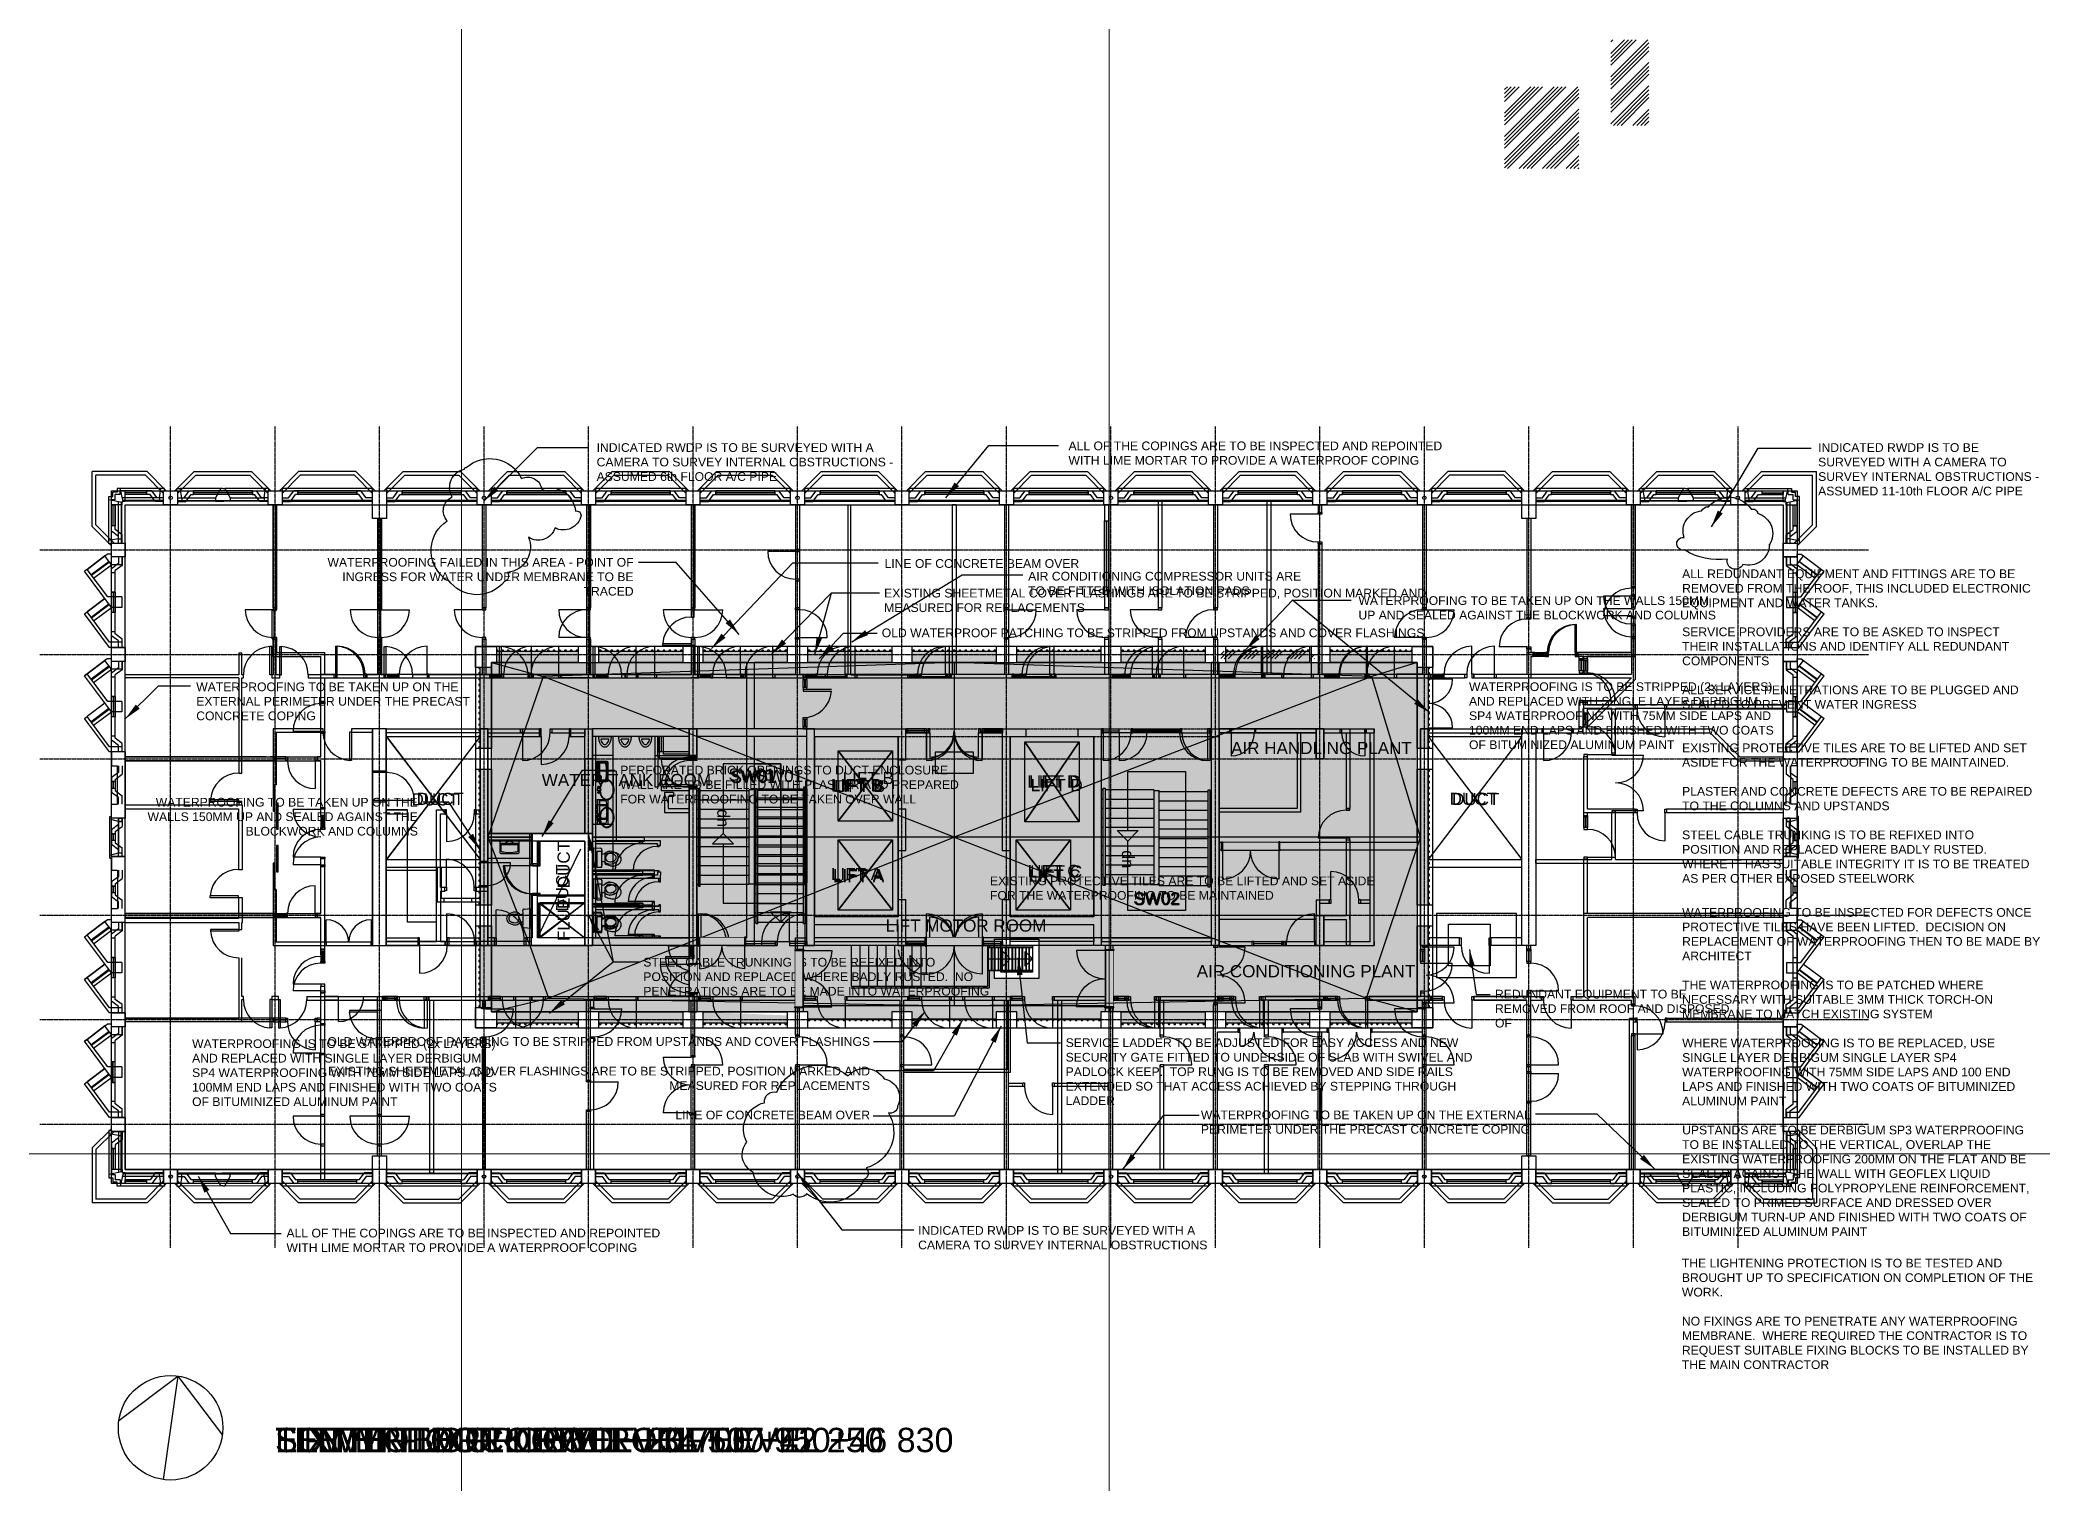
# Model space of a CAD drawing. Header units: millimetres. Extents: x -27283 to 30143, y -18440 to 22926.
import ezdxf
from ezdxf.enums import TextEntityAlignment as Align

# ---------------------------------------------------------------- set-up
doc = ezdxf.new("R2010")
doc.units = ezdxf.units.MM
doc.set_wipeout_variables(frame=1)
for name, pattern in [('DASHED', [19.05, 12.7, -6.35]), ('PCENTRE', [50.8, 31.75, -6.35, 6.35, -6.35]), ('PCENTRE2', [28.575, 19.05, -3.175, 3.175, -3.175]), ('PPHANTOM', [63.5, 31.75, -6.35, 6.35, -6.35, 6.35, -6.35])]:
    doc.linetypes.add(name, pattern=pattern)
for name, color, linetype in [('11th Floor - Doors Windows and Openings', 7, 'Continuous'), ('11th Floor - General', 7, 'Continuous'), ('11th Floor - Multi-View Blocks', 7, 'Continuous'), ('11th Floor - Stairs', 7, 'Continuous'), ('11th Floor - Structural Members', 7, 'Continuous'), ('11th Floor - Text and Leaders', 7, 'Continuous'), ('11th Floor - Walls', 7, 'Continuous'), ('Boundaries_and_building_grids', 140, 'PCENTRE2'), ('Lift Motor Room Roof - General', 7, 'Continuous'), ('Lift Motor Room Roof - Hatch', 7, 'Continuous'), ('Lift Motor Room Roof - Roofs', 7, 'Continuous'), ('Lift Motor Room Roof - Stairs', 7, 'Continuous'), ('Lift Motor Room Roof - Structural Members', 7, 'Continuous'), ('Lift Motor Room Roof - Text and Leaders', 7, 'Continuous'), ('Lift Motor Room Roof - Walls', 7, 'Continuous'), ('Roof - General', 7, 'Continuous'), ('Roof - Roofs', 7, 'Continuous'), ('Roof - Stairs', 7, 'Continuous'), ('Roof - Structural Members', 7, 'Continuous'), ('Roof - Text and Leaders', 7, 'Continuous'), ('Roof - Walls', 7, 'Continuous'), ('Sixth Floor - Doors Windows and Openings', 7, 'Continuous'), ('Sixth Floor - General', 7, 'Continuous'), ('Sixth Floor - Multi-View Blocks', 7, 'Continuous'), ('Sixth Floor - Stairs', 7, 'Continuous'), ('Sixth Floor - Structural Members', 7, 'Continuous'), ('Sixth Floor - Text and Leaders', 7, 'Continuous'), ('Sixth Floor - Walls', 7, 'Continuous'), ('Tenth Floor - Doors Windows and Openings', 7, 'Continuous'), ('Tenth Floor - Multi-View Blocks', 7, 'Continuous'), ('Tenth Floor - Stairs', 7, 'Continuous'), ('Tenth Floor - Structural Members', 7, 'Continuous'), ('Tenth Floor - Text and Leaders', 7, 'Continuous'), ('Tenth Floor - Walls', 7, 'Continuous'), ('Third Floor - Text and Leaders', 1, 'Continuous')]:
    doc.layers.add(name, color=color, linetype=linetype)
doc.styles.add('_ArchAttributes', font='arial.ttf')
doc.styles.add('arial', font='arial.ttf')
doc.styles.add('Arial1', font='arial.ttf')
doc.dimstyles.new('ISO-25', dxfattribs={"dimtxt": 2.5, "dimasz": 2.5, "dimexe": 1.25, "dimexo": 0.625, "dimtad": 1, "dimtxsty": 'Standard', "dimcen": 2.5, "dimadec": 0, "dimazin": 0, "dimtfac": 1, "dimtmove": 0, "dimatfit": 3, "dimfxl": 1, "dimarcsym": 0})
pattern_1 = [(45, (1032.8, 3355.27), (-168.38, 168.38), []), (45, (1145.06, 3355.27), (-168.38, 168.38), [])]
pattern_2 = [(45, (-3357.2, 4224.77), (-168.38, 168.38), []), (45, (-3244.94, 4224.77), (-168.38, 168.38), [])]
pattern_3 = [(45, (-7477.2, 349.27), (-168.38, 168.38), []), (45, (-7364.94, 349.27), (-168.38, 168.38), [])]
pattern_4 = [(45, (8642.8, 4224.77), (-168.38, 168.38), []), (45, (8755.06, 4224.77), (-168.38, 168.38), [])]
pattern_5 = [(90, (0, 0), (-25, 2e-15), [0.25, -199.75]), (90, (0.98, 2.5), (-25, 2e-15), [0.25, -199.75]), (90, (1.955, 5), (-25, 2e-15), [0.25, -199.75]), (90, (2.917, 7.5), (-25, 2e-15), [0.25, -199.75]), (90, (3.862, 10), (-25, 2e-15), [0.25, -199.75]), (90, (4.782, 12.5), (-25, 2e-15), [0.25, -199.75]), (90, (5.675, 15), (-25, 2e-15), [0.25, -199.75]), (90, (6.53, 17.5), (-25, 2e-15), [0.25, -199.75]), (90, (7.348, 20), (-25, 2e-15), [0.25, -199.75]), (90, (8.117, 22.5), (-25, 2e-15), [0.25, -199.75]), (90, (8.84, 25), (-25, 2e-15), [0.25, -199.75]), (90, (9.505, 27.5), (-25, 2e-15), [0.25, -199.75]), (90, (10.113, 30), (-25, 2e-15), [0.25, -199.75]), (90, (10.658, 32.5), (-25, 2e-15), [0.25, -199.75]), (90, (11.137, 35), (-25, 2e-15), [0.25, -199.75]), (90, (11.547, 37.5), (-25, 2e-15), [0.25, -199.75]), (90, (11.887, 40), (-25, 2e-15), [0.25, -199.75]), (90, (12.155, 42.5), (-25, 2e-15), [0.25, -199.75]), (90, (12.345, 45), (-25, 2e-15), [0.25, -199.75]), (90, (12.463, 47.5), (-25, 2e-15), [0.25, -199.75]), (90, (12.5, 50), (-25, 2e-15), [0.25, -199.75]), (90, (0.98, 97.5), (-25, 2e-15), [0.25, -199.75]), (90, (1.955, 95), (-25, 2e-15), [0.25, -199.75]), (90, (2.917, 92.5), (-25, 2e-15), [0.25, -199.75]), (90, (3.862, 90), (-25, 2e-15), [0.25, -199.75]), (90, (4.782, 87.5), (-25, 2e-15), [0.25, -199.75]), (90, (5.675, 85), (-25, 2e-15), [0.25, -199.75]), (90, (6.53, 82.5), (-25, 2e-15), [0.25, -199.75]), (90, (7.348, 80), (-25, 2e-15), [0.25, -199.75]), (90, (8.117, 77.5), (-25, 2e-15), [0.25, -199.75]), (90, (8.84, 75), (-25, 2e-15), [0.25, -199.75]), (90, (9.505, 72.5), (-25, 2e-15), [0.25, -199.75]), (90, (10.113, 70), (-25, 2e-15), [0.25, -199.75]), (90, (10.658, 67.5), (-25, 2e-15), [0.25, -199.75]), (90, (11.137, 65), (-25, 2e-15), [0.25, -199.75]), (90, (11.547, 62.5), (-25, 2e-15), [0.25, -199.75]), (90, (11.887, 60), (-25, 2e-15), [0.25, -199.75]), (90, (12.155, 57.5), (-25, 2e-15), [0.25, -199.75]), (90, (12.345, 55), (-25, 2e-15), [0.25, -199.75]), (90, (12.463, 52.5), (-25, 2e-15), [0.25, -199.75]), (90, (-0.98, 102.5), (-25, 2e-15), [0.25, -199.75]), (90, (-1.955, 105), (-25, 2e-15), [0.25, -199.75]), (90, (-2.917, 107.5), (-25, 2e-15), [0.25, -199.75]), (90, (-3.862, 110), (-25, 2e-15), [0.25, -199.75]), (90, (-4.782, 112.5), (-25, 2e-15), [0.25, -199.75]), (90, (-5.675, 115), (-25, 2e-15), [0.25, -199.75]), (90, (-6.53, 117.5), (-25, 2e-15), [0.25, -199.75]), (90, (-7.348, 120), (-25, 2e-15), [0.25, -199.75]), (90, (-8.117, 122.5), (-25, 2e-15), [0.25, -199.75]), (90, (-8.84, 125), (-25, 2e-15), [0.25, -199.75]), (90, (-9.505, 127.5), (-25, 2e-15), [0.25, -199.75]), (90, (-10.113, 130), (-25, 2e-15), [0.25, -199.75]), (90, (-10.658, 132.5), (-25, 2e-15), [0.25, -199.75]), (90, (-11.137, 135), (-25, 2e-15), [0.25, -199.75]), (90, (-11.547, 137.5), (-25, 2e-15), [0.25, -199.75]), (90, (-11.887, 140), (-25, 2e-15), [0.25, -199.75]), (90, (-12.155, 142.5), (-25, 2e-15), [0.25, -199.75]), (90, (-12.345, 145), (-25, 2e-15), [0.25, -199.75]), (90, (-12.463, 147.5), (-25, 2e-15), [0.25, -199.75]), (90, (-12.5, 150), (-25, 2e-15), [0.25, -199.75]), (90, (-0.98, 197.5), (-25, 2e-15), [0.25, -199.75]), (90, (-1.955, 195), (-25, 2e-15), [0.25, -199.75]), (90, (-2.917, 192.5), (-25, 2e-15), [0.25, -199.75]), (90, (-3.862, 190), (-25, 2e-15), [0.25, -199.75]), (90, (-4.782, 187.5), (-25, 2e-15), [0.25, -199.75]), (90, (-5.675, 185), (-25, 2e-15), [0.25, -199.75]), (90, (-6.53, 182.5), (-25, 2e-15), [0.25, -199.75]), (90, (-7.348, 180), (-25, 2e-15), [0.25, -199.75]), (90, (-8.117, 177.5), (-25, 2e-15), [0.25, -199.75]), (90, (-8.84, 175), (-25, 2e-15), [0.25, -199.75]), (90, (-9.505, 172.5), (-25, 2e-15), [0.25, -199.75]), (90, (-10.113, 170), (-25, 2e-15), [0.25, -199.75]), (90, (-10.658, 167.5), (-25, 2e-15), [0.25, -199.75]), (90, (-11.137, 165), (-25, 2e-15), [0.25, -199.75]), (90, (-11.547, 162.5), (-25, 2e-15), [0.25, -199.75]), (90, (-11.887, 160), (-25, 2e-15), [0.25, -199.75]), (90, (-12.155, 157.5), (-25, 2e-15), [0.25, -199.75]), (90, (-12.345, 155), (-25, 2e-15), [0.25, -199.75]), (90, (-12.463, 152.5), (-25, 2e-15), [0.25, -199.75]), (90, (0, 100), (-25, 2e-15), [0.25, -199.75])]
pattern_6 = [(45, (7698.4, 3082.28), (-168.38, 168.38), []), (45, (7810.64, 3082.28), (-168.38, 168.38), [])]

msp = doc.modelspace()

# ---------------------------------------------------------------- texts
at = {"layer": '11th Floor - Stairs', "color": 1, "linetype": 'Continuous'}
for p in [(-7571, 317, 37950), (4049, -866, 37950)]:
    msp.add_text('up', height=347.7, rotation=90, dxfattribs=at).set_placement(p)
at = {"layer": '11th Floor - Text and Leaders', "color": 1, "linetype": 'Continuous', "char_height": 350, "attachment_point": 7, "style": 'Arial1'}
for s, insert in [('SW01', (-7514, 1644, 37950)), ('LIFT D', (1119, 1453, 37950)), ('LIFT B', (-4545, 1338, 37950)), ('LIFT A', (-4512, -1233, 37950)), ('LIFT C', (1072, -1124, 37950)), ('SW02', (4123, -1935, 37950))]:
    msp.add_mtext(s, dxfattribs=dict(at, insert=insert))
at = {"layer": '11th Floor - Text and Leaders', "color": 1, "linetype": 'Continuous', "lineweight": -3, "insert": (-4235, 1550, 37950), "char_height": 350, "attachment_point": 7, "style": 'arial'}
msp.add_mtext('LIFT B', dxfattribs=at)
at = {"layer": '11th Floor - Text and Leaders', "color": 1, "char_height": 350, "attachment_point": 7, "rotation": 90, "style": 'Arial1'}
for s, insert in [('DUCT', (-12067, -1441, 37950)), ('FLUE', (-12067, -2962, 37950))]:
    msp.add_mtext(s, dxfattribs=dict(at, insert=insert))
at = {"layer": '11th Floor - Text and Leaders', "color": 2, "linetype": 'Continuous', "insert": (-20533, -16940, 37950), "char_height": 700, "attachment_point": 1, "style": 'Arial1'}
msp.add_mtext('ELEVENTH FLOOR LEVEL +37 950', dxfattribs=at)
at = {"layer": 'Lift Motor Room Roof - Text and Leaders', "color": 2, "linetype": 'Continuous', "style": 'Arial1'}
for s, insert, char_height, attachment_point in [('LINE OF CONCRETE BEAM OVER', (-3034, 8013, 46830), 250, 1), ('OLD WATERPROOF PATCHING TO BE STRIPPED FROM UPSTANDS AND COVER FLASHINGS', (-3114, 6021, 46830), 250, 1), ('OLD WATERPROOF PATCHING TO BE STRIPPED FROM UPSTANDS AND COVER FLASHINGS', (-3450, -5718, 46830), 250, 3), ('LINE OF CONCRETE BEAM OVER', (-3450, -7830, 46830), 250, 3), ('LIFT MOTOR ROOM ROOF LEVEL +46 830', (-20533, -16940, 46830), 700, 1)]:
    msp.add_mtext(s, dxfattribs=dict(at, insert=insert, char_height=char_height, attachment_point=attachment_point))
at = {"layer": 'Lift Motor Room Roof - Text and Leaders', "color": 2, "linetype": 'Continuous', "char_height": 250, "style": 'Arial1'}
for s, insert, width, attachment_point in [('ALL REDUNDANT EQUIPMENT AND FITTINGS ARE TO BE REMOVED FROM THE ROOF, THIS INCLUDED ELECTRONIC EQUIPMENT AND WATER TANKS.  \\P\\PSERVICE PROVIDERS ARE TO BE ASKED TO INSPECT THEIR INSTALLATIONS AND IDENTIFY ALL REDUNDANT COMPONENTS \\P\\PALL SERVICE PENETRATIONS ARE TO BE PLUGGED AND SEALED TO PREVENT WATER INGRESS', (19867, 7717, 46830), 9990.14, 1), ('EXISTING SHEETMETAL COVER FLASHINGS ARE TO BE STRIPPED, POSITION MARKED AND MEASURED FOR REPLACEMENTS', (-3045, 7162, 46830), 15657.48, 1), ('EXISTING PROTECTIVE TILES ARE TO BE LIFTED AND SET ASIDE FOR THE WATERPROOFING TO BE MAINTAINED.\\P\\PPLASTER AND CONCRETE DEFECTS ARE TO BE REPAIRED TO THE COLUMNS AND UPSTANDS\\P\\PSTEEL CABLE TRUNKING IS TO BE REFIXED INTO POSITION AND REPLACED WHERE BADLY RUSTED.  WHERE IT HAS SUITABLE INTEGRITY IT IS TO BE TREATED AS PER OTHER EXPOSED STEELWORK', (19867, 2718, 46830), 10073.72, 1), ('PERFORATED BRICK OPENINGS TO DUCT ENCLOSURE WALL ARE TO BE FILLED WITH PLASTER AND PREPARED FOR WATERPROOFING TO BE TAKEN OVER WALL', (-10623, 2078, 46830), 10292.37, 1), ('WATERPROOFING TO BE INSPECTED FOR DEFECTS ONCE PROTECTIVE TILES HAVE BEEN LIFTED.  DECISION ON REPLACEMENT OF WATERPROOFING THEN TO BE MADE BY ARCHITECT\\P\\PTHE WATERPROOFING IS TO BE PATCHED WHERE NECESSARY WITH SUITABLE 3MM THICK TORCH-ON MEMBRANE TO MATCH EXISTING SYSTEM\\P\\PWHERE WATERPROOFING IS TO BE REPLACED, USE SINGLE LAYER DERBIGUM SINGLE LAYER SP4 WATERPROOFING WITH 75MM SIDE LAPS AND 100 END LAPS AND FINISHED WITH TWO COATS OF BITUMINIZED ALUMINUM PAINT\\P\\PUPSTANDS ARE TO BE DERBIGUM SP3 WATERPROOFING TO BE INSTALLED TO THE VERTICAL, OVERLAP THE EXISTING WATERPROOFING 200MM ON THE FLAT AND BE SEALED AGAINST THE WALL WITH GEOFLEX LIQUID PLASTIC, INCLUDING POLYPROPYLENE REINFORCEMENT, SEALED TO PRIMED SURFACE AND DRESSED OVER DERBIGUM TURN-UP AND FINISHED WITH TWO COATS OF BITUMINIZED ALUMINUM PAINT', (19867, -2010, 46830), 10310.43, 1), ('SERVICE LADDER TO BE ADJUSTED FOR EASY ACCESS AND NEW SECURITY GATE FITTED TO UNDERSIDE OF SLAB WITH SWIVEL AND PADLOCK KEEP.  TOP RUNG IS TO BE REMOVED AND SIDE RAILS EXTENDED SO THAT ACCESS ACHIEVED BY STEPPING THROUGH LADDER', (2167, -5752, 46830), 11702.92, 1), ('EXISTING SHEETMETAL COVER FLASHINGS ARE TO BE STRIPPED, POSITION MARKED AND MEASURED FOR REPLACEMENTS', (-3450, -6569, 46830), 15657.48, 3), ('THE LIGHTENING PROTECTION IS TO BE TESTED AND BROUGHT UP TO SPECIFICATION ON COMPLETION OF THE WORK.  \\P\\PNO FIXINGS ARE TO PENETRATE ANY WATERPROOFING MEMBRANE.  WHERE REQUIRED THE CONTRACTOR IS TO REQUEST SUITABLE FIXING BLOCKS TO BE INSTALLED BY THE MAIN CONTRACTOR', (19860, -12084, 46830), 10148.76, 1)]:
    msp.add_mtext(s, dxfattribs=dict(at, insert=insert, width=width, attachment_point=attachment_point))
at = {"layer": 'Lift Motor Room Roof - Text and Leaders', "color": 1, "linetype": 'Continuous', "insert": (-12108, -2110, 46830), "char_height": 350, "attachment_point": 7, "rotation": 90, "style": 'Arial1'}
msp.add_mtext('DUCT', dxfattribs=at)
at = {"layer": 'Roof - Text and Leaders', "color": 2, "linetype": 'Continuous', "char_height": 250, "style": 'Arial1'}
for s, insert, width, attachment_point in [('INDICATED RWDP IS TO BE SURVEYED WITH A CAMERA TO SURVEY INTERNAL OBSTRUCTIONS - ASSUMED 6th FLOOR A/C PIPE', (-11301, 11344, 42250), 9136.61, 1), ('ALL OF THE COPINGS ARE TO BE INSPECTED AND REPOINTED WITH LIME MORTAR TO PROVIDE A WATERPROOF COPING', (2248, 11392, 42250), 11649.11, 1), ('INDICATED RWDP IS TO BE SURVEYED WITH A CAMERA TO SURVEY INTERNAL OBSTRUCTIONS - ASSUMED 11-10th FLOOR A/C PIPE', (23772, 11344, 42250), 6477.28, 1), ('WATERPROOFING FAILED IN THIS AREA - POINT OF INGRESS FOR WATER UNDER MEMBRANE TO BE TRACED', (-10239, 8048, 42250), 8813.9, 3), ('AIR CONDITIONING COMPRESSOR UNITS ARE TO BE FITTED WITH ISOLATION PADS', (1090, 7648, 42250), 8377.68, 1), ('WATERPROOFING TO BE TAKEN UP ON THE WALLS 150MM UP AND SEALED AGAINST THE BLOCKWORK AND COLUMNS', (10573, 6948, 42250), 10484.44, 1), ('WATERPROOFING TO BE TAKEN UP ON THE EXTERNAL PERIMETER UNDER THE PRECAST CONCRETE COPING', (-22797, 4470, 42250), 7927.51, 1), ('WATERPROOFING IS TO BE STRIPPED (2x LAYERS) AND REPLACED WITH SINGLE LAYER DERBIGUM SP4 WATERPROOFING WITH 75MM SIDE LAPS AND 100MM END LAPS AND FINISHED WITH TWO COATS OF BITUMINIZED ALUMINUM PAINT', (13748, 4474, 42250), 9018.88, 1), ('WATERPROOFING TO BE TAKEN UP ON THE WALLS 150MM UP AND SEALED AGAINST THE BLOCKWORK AND COLUMNS', (-16432, 1156, 42250), 7884.66, 3), ('REDUNDANT EQUIPMENT TO BE REMOVED FROM ROOF AND DISPOSED OF', (14494, -4357, 42250), 6973.49, 1), ('WATERPROOFING IS TO BE STRIPPED (2x LAYERS) AND REPLACED WITH SINGLE LAYER DERBIGUM SP4 WATERPROOFING WITH 75MM SIDE LAPS AND 100MM END LAPS AND FINISHED WITH TWO COATS OF BITUMINIZED ALUMINUM PAINT', (-22916, -5780, 42250), 9018.88, 1), ('WATERPROOFING TO BE TAKEN UP ON THE EXTERNAL PERIMETER UNDER THE PRECAST CONCRETE COPING', (6050, -7826, 42250), 10492.93, 1), ('ALL OF THE COPINGS ARE TO BE INSPECTED AND REPOINTED WITH LIME MORTAR TO PROVIDE A WATERPROOF COPING', (-20206, -11221, 42250), 11649.11, 1), ('INDICATED RWDP IS TO BE SURVEYED WITH A CAMERA TO SURVEY INTERNAL OBSTRUCTIONS', (-2068, -11146, 42250), 9136.61, 1)]:
    msp.add_mtext(s, dxfattribs=dict(at, insert=insert, width=width, attachment_point=attachment_point))
at = {"layer": 'Roof - Text and Leaders', "color": 1, "linetype": 'Continuous', "char_height": 350, "attachment_point": 7, "style": 'Arial1'}
for s, insert in [('AIR HANDLING PLANT', (6917, 2408, 42250)), ('WATER TANK ROOM', (-12876, 1487, 42250)), ('SW01', (-6704, 1605, 42250)), ('AIR CONDITIONING PLANT', (5930, -4004, 42250))]:
    msp.add_mtext(s, dxfattribs=dict(at, insert=insert))
at = {"layer": 'Roof - Text and Leaders', "color": 1, "char_height": 350, "attachment_point": 7, "rotation": 90, "style": 'Arial1'}
for s, insert in [('DUCT', (-12067, -1441, 42250)), ('FLUE', (-12067, -2962, 42150))]:
    msp.add_mtext(s, dxfattribs=dict(at, insert=insert))
at = {"layer": 'Roof - Text and Leaders', "color": 2, "linetype": 'Continuous', "insert": (-20533, -16940, 42250), "char_height": 700, "attachment_point": 1, "style": 'Arial1'}
msp.add_mtext('TOWER BLOCK ROOF LEVEL +42 250', dxfattribs=at)
at = {"layer": 'Sixth Floor - Stairs', "color": 1, "linetype": 'Continuous', "lineweight": -3}
for p in [(-7571, 317, 20700), (4049, -866, 20700)]:
    msp.add_text('up', height=347.7, rotation=90, dxfattribs=at).set_placement(p)
at = {"layer": 'Sixth Floor - Text and Leaders', "color": 1, "linetype": 'Continuous', "char_height": 350, "attachment_point": 7, "style": 'Arial1'}
for s, insert in [('SW01', (-7463, 1590, 20700)), ('LIFT D', (1062, 1449, 20700)), ('DUCT', (-16470, 948, 20700)), ('LIFT B', (-4486, 1323, 20700)), ('DUCT', (13261, 942, 20700)), ('LIFT A', (-4512, -1270, 20700)), ('LIFT C', (1107, -1257, 20700)), ('SW02', (4101, -1911, 20700))]:
    msp.add_mtext(s, dxfattribs=dict(at, insert=insert))
at = {"layer": 'Sixth Floor - Text and Leaders', "color": 1, "char_height": 350, "attachment_point": 7, "rotation": 90, "style": 'Arial1'}
for s, insert in [('DUCT', (-12067, -1441, 20700)), ('FLUE', (-12067, -2962, 20700))]:
    msp.add_mtext(s, dxfattribs=dict(at, insert=insert))
at = {"layer": 'Sixth Floor - Text and Leaders', "color": 2, "linetype": 'Continuous', "lineweight": -3, "insert": (-20533, -16940, 20700), "char_height": 700, "attachment_point": 1, "style": 'Arial1'}
msp.add_mtext('SIXTH FLOOR LEVEL +20 700', dxfattribs=at)
at = {"layer": 'Tenth Floor - Stairs', "color": 1, "linetype": 'Continuous'}
for p in [(-7571, 317, 34500), (4049, -866, 34500)]:
    msp.add_text('up', height=347.7, rotation=90, dxfattribs=at).set_placement(p)
at = {"layer": 'Tenth Floor - Text and Leaders', "color": 1, "linetype": 'Continuous', "char_height": 350, "attachment_point": 7, "style": 'Arial1'}
for s, insert in [('SW01', (-7452, 1575, 34500)), ('DUCT\\P', (-16615, 934, 34500)), ('LIFT B', (-4572, 1348, 34500)), ('LIFT D', (1161, 1348, 34500)), ('DUCT', (13191, 951, 34500)), ('LIFT A', (-4572, -1208, 34500)), ('LIFT C', (1147, -1139, 34500)), ('SW02', (4135, -1913, 34500))]:
    msp.add_mtext(s, dxfattribs=dict(at, insert=insert))
at = {"layer": 'Tenth Floor - Text and Leaders', "color": 1, "char_height": 350, "attachment_point": 7, "rotation": 90, "style": 'Arial1'}
for s, insert in [('DUCT', (-12067, -1441, 34500)), ('FLUE', (-12067, -2962, 34500))]:
    msp.add_mtext(s, dxfattribs=dict(at, insert=insert))
at = {"layer": 'Tenth Floor - Text and Leaders', "color": 2, "linetype": 'Continuous', "insert": (-20533, -16940, 34500), "char_height": 700, "attachment_point": 1, "style": 'Arial1'}
msp.add_mtext('TENTH FLOOR LEVEL +34 500', dxfattribs=at)

# ---------------------------------------------------------------- blocks, each defined once
blk = doc.blocks.new('wc8')
for p, q in [((170, -272), (-280, -272)), ((-280, -272), (-280, -422)), ((-280, -422), (170, -422)), ((-185, -186), (75, -186)), ((170, -422), (170, -272))]:
    blk.add_line(p, q)
for centre, radius, start, end in [((28, 44), 280, 160.86188, 180), ((28, 44), 280, 180, 199.13812), ((-12, 58), 237, 140.04387, 160.86188), ((-38, 80), 203, 116.3082, 140.04387), ((-55, 113), 166, 90, 116.3082), ((-55, 113), 166, 63.6918, 90), ((-71, 80), 203, 39.95613, 63.6918), ((-97, 58), 237, 19.13812, 39.95613), ((-138, 44), 280, 0, 19.13812), ((-138, 44), 280, 340.86188, 0), ((341, 71), 589, 191.5799, 204.76911), ((-38, -46), 203, 219.95613, 223.77423), ((-71, -46), 203, 316.22577, 320.04387), ((-451, 71), 589, 335.23089, 348.4201)]:
    blk.add_arc(centre, radius, start, end)
blk = doc.blocks.new('whb4')
for points in [[(-13, 51, 0.061744), (-110, 35, 0.08403), (-200, -10, 0.106518), (-265, -82, 0.130631), (-285, -158, 0.130631), (-265, -235, 0.106518), (-200, -307, 0.08403), (-110, -351, 0.072981), (5, -368, 0.072981), (119, -351, 0.08403), (210, -307, 0.106518), (274, -235, 0.130631), (295, -158, 0.130631)], [(-11, 31, 0.062468), (-104, 16, 0.08403), (-189, -26, 0.106518), (-248, -92, 0.130631), (-265, -158, 0.130631), (-248, -225, 0.106518), (-189, -291, 0.08403), (-104, -332, 0.072981), (5, -348, 0.072981), (114, -332, 0.08403), (198, -291, 0.106518), (257, -225, 0.130631), (275, -158, 0.130631)], [(275, -158, 0.130631), (257, -92, 0.106518), (198, -26, 0.08403), (114, 16, 0.063409), (19, 32, 0.072981)], [(295, -158, 0.130631), (274, -82, 0.106518), (210, -10, 0.08403), (119, 35, 0.062212), (22, 51, 0.072981)]]:
    blk.add_lwpolyline(points, format="xyb")
for points in [[(-93, 84), (-93, 84), (-93, 91), (-86, 98), (-82, 102), (-72, 102), (-65, 102), (-58, 98), (-54, 91), (-54, 84), (-54, 77), (-58, 70), (-65, 67), (-72, 67), (-82, 67), (-86, 70), (-93, 77), (-93, 84)], [(-93, 84), (-93, 74), (-86, 70), (-82, 63), (-72, 63), (-65, 63), (-58, 70), (-54, 74), (-54, 84), (-54, 91), (-58, 98), (-65, 102), (-72, 102), (-82, 102), (-86, 98), (-93, 91), (-93, 84)], [(-19, 112), (-19, 112), (-9, 7), (-9, 4), (-5, 4), (-2, 0), (2, 0), (9, 0), (12, 4), (16, 4), (16, 7), (30, 112), (30, 116), (23, 116), (16, 119), (5, 119), (-5, 119), (-12, 119), (-16, 116), (-19, 112)], [(61, 84), (65, 74), (68, 70), (76, 63), (83, 63), (93, 63), (100, 70), (104, 74), (104, 84), (104, 91), (100, 98), (93, 102), (83, 102), (76, 102), (68, 98), (65, 91), (61, 84)], [(65, 84), (65, 91), (68, 98), (76, 102), (83, 102), (90, 102), (97, 98), (100, 91), (100, 84), (100, 77), (97, 70), (90, 67), (83, 67), (76, 67), (68, 70), (65, 77), (65, 84)]]:
    blk.add_lwpolyline(points)
blk = doc.blocks.new('UR3')
for p, q in [((-208, 154), (165, 154)), ((-117, 85), (74, 85))]:
    blk.add_line(p, q)
blk.add_lwpolyline([(-208, 154, 0.062798), (-193, 37, 0.0766), (-153, -55, 0.107143), (-88, -122, 0.147074), (-22, -142, 0.147074), (44, -122, 0.107143), (110, -55, 0.0766), (149, 37, 0.062798), (165, 154, 0.06357)], format="xyb")
for centre, radius, start, end in [((-117, 65), 20, 90, 194.63688), ((121, 127), 267, 194.63688, 211.14449), ((-165, 127), 267, 328.85551, 345.36312), ((74, 65), 20, 345.36312, 90), ((50, 78), 180, 209.43686, 232.38366), ((-22, -7), 69.4, 236.53302, 270), ((-22, -7), 69.4, 270, 303.46698), ((-93, 78), 180, 307.61634, 330.56314)]:
    blk.add_arc(centre, radius, start, end)
blk = doc.blocks.new('Door')
at = {"layer": 'Roof - General', "color": 3, "linetype": 'Continuous', "style": '_ArchAttributes', "flags": 1}
for tag, p in [('Elevation Symbol', (0, 110)), ('Head Height', (0, 110)), ('Reference', (0, 111, 286)), ('Height', (0, 110)), ('Width', (0, 110)), ('Type', (0, 110))]:
    blk.add_attdef(tag, text='', height=50, dxfattribs=at).set_placement(p, align=Align.MIDDLE_CENTER)
at = {"color": 9, "linetype": 'Continuous'}
blk.add_wipeout([(-839, 0), (838, 0), (838, 220), (-839, 220)], dxfattribs=at).dxf.layer = 'Roof - General'
at = {"linetype": 'Continuous'}
h = blk.add_hatch(dxfattribs=at)
h.set_pattern_fill('ANSI32', color=12, scale=25)
h.set_pattern_definition(pattern_1)
h.paths.add_polyline_path([(-839, 220), (-839, 0), (-839, 0)])
h = blk.add_hatch(dxfattribs=at)
h.set_pattern_fill('ANSI32', color=12, scale=25)
h.set_pattern_definition(pattern_1)
h.paths.add_polyline_path([(838, 220), (838, 0), (838, 0)])
at = {"layer": 'Roof - General', "color": 2, "linetype": 'Continuous'}
for p, q in [((-839, 0), (-839, -20)), ((-839, 240), (-807, 240)), ((-839, 220), (-839, 240)), ((-807, 240), (-807, -20)), ((806, 240), (806, -20)), ((838, 240), (806, 240)), ((838, 220), (838, 240)), ((838, 0), (838, -20)), ((-839, -20), (-807, -20)), ((-807, -20), (-807, -827)), ((838, -20), (806, -20)), ((806, -20), (806, -827))]:
    blk.add_line(p, q, dxfattribs=at)
at = {"layer": 'Roof - General', "color": 3, "linetype": 'Continuous'}
for p, q in [((-839, 0), (-839, 220)), ((838, 0), (838, 220))]:
    blk.add_line(p, q, dxfattribs=at)
at = {"layer": 'Roof - General', "color": 1, "linetype": 'Continuous'}
blk.add_line((-807, 0), (806, 0), dxfattribs=at)
at = {"layer": 'Roof - General', "color": 2, "linetype": 'Continuous'}
blk.add_arc((-809, -19), 809, 187.4292, 359.92855, dxfattribs=at)
at = {"layer": 'Roof - General', "color": 2, "linetype": 'Continuous', "extrusion": (0, 0, -1)}
blk.add_arc((-807, -20), 806, 270, 0, dxfattribs=at)
blk = doc.blocks.new('Door1')
at = {"layer": 'Roof - General', "color": 3, "linetype": 'Continuous', "lineweight": -3, "style": '_ArchAttributes', "flags": 1}
for tag, p in [('Elevation Symbol', (110, 0)), ('Head Height', (110, 0)), ('Reference', (111, 0, 286)), ('Height', (110, 0)), ('Width', (110, 0)), ('Type', (110, 0))]:
    blk.add_attdef(tag, text='', height=50, dxfattribs=at).set_placement(p, align=Align.MIDDLE_CENTER)
at = {"color": 9, "linetype": 'Continuous', "lineweight": -3}
blk.add_wipeout([(0, 838), (0, -838), (220, -838), (220, 838)], dxfattribs=at).dxf.layer = 'Roof - General'
at = {"linetype": 'Continuous', "lineweight": -3}
h = blk.add_hatch(dxfattribs=at)
h.set_pattern_fill('ANSI32', color=12, scale=25)
h.set_pattern_definition(pattern_2)
h.paths.add_polyline_path([(220, 838), (0, 838), (0, 838)])
h = blk.add_hatch(dxfattribs=at)
h.set_pattern_fill('ANSI32', color=12, scale=25)
h.set_pattern_definition(pattern_2)
h.paths.add_polyline_path([(220, -838), (0, -838), (0, -838)])
at = {"layer": 'Roof - General', "color": 2, "linetype": 'Continuous', "lineweight": -3}
for p, q in [((-20, 806), (-826, 806)), ((-20, 838), (-20, 806)), ((0, 838), (-20, 838)), ((240, 806), (-20, 806)), ((220, 838), (240, 838)), ((240, 838), (240, 806)), ((-20, -806), (-826, -806)), ((-20, -838), (-20, -806)), ((240, -806), (-20, -806)), ((0, -838), (-20, -838)), ((220, -838), (240, -838)), ((240, -838), (240, -806))]:
    blk.add_line(p, q, dxfattribs=at)
at = {"layer": 'Roof - General', "color": 3, "linetype": 'Continuous', "lineweight": -3}
for p, q in [((0, 838), (220, 838)), ((0, -838), (220, -838))]:
    blk.add_line(p, q, dxfattribs=at)
at = {"layer": 'Roof - General', "color": 1, "linetype": 'Continuous', "lineweight": -3}
blk.add_line((0, 806), (0, -806), dxfattribs=at)
at = {"layer": 'Roof - General', "color": 2, "linetype": 'Continuous', "lineweight": -3}
blk.add_arc((-20, 806), 807, 180, 270, dxfattribs=at)
at = {"layer": 'Roof - General', "color": 2, "linetype": 'Continuous', "lineweight": -3, "extrusion": (0, 0, -1)}
blk.add_arc((20, -806), 806, 0, 90, dxfattribs=at)
blk = doc.blocks.new('Door2')
at = {"layer": 'Roof - General', "color": 3, "linetype": 'Continuous', "lineweight": -3, "style": '_ArchAttributes', "flags": 1}
for tag, p in [('Elevation Symbol', (0, 110)), ('Head Height', (0, 110)), ('Reference', (0, 111.5, 286)), ('Height', (0, 110)), ('Width', (0, 110)), ('Type', (0, 110))]:
    blk.add_attdef(tag, text='', height=50, dxfattribs=at).set_placement(p, align=Align.MIDDLE_CENTER)
at = {"color": 9, "linetype": 'Continuous', "lineweight": -3}
blk.add_wipeout([(-838.5, 0), (838.5, 0), (838.5, 220), (-838.5, 220)], dxfattribs=at).dxf.layer = 'Roof - General'
at = {"linetype": 'Continuous', "lineweight": -3}
h = blk.add_hatch(dxfattribs=at)
h.set_pattern_fill('ANSI32', color=12, scale=25)
h.set_pattern_definition(pattern_3)
h.paths.add_polyline_path([(-838.5, 220), (-838.5, 0), (-838.5, 0)])
h = blk.add_hatch(dxfattribs=at)
h.set_pattern_fill('ANSI32', color=12, scale=25)
h.set_pattern_definition(pattern_3)
h.paths.add_polyline_path([(838.5, 220), (838.5, 0), (838.5, 0)])
at = {"layer": 'Roof - General', "color": 2, "linetype": 'Continuous', "lineweight": -3}
for p, q in [((-838.5, 240), (-806.5, 240)), ((-838.5, 220), (-838.5, 240)), ((-806.5, 240), (-806.5, -20)), ((838.5, 240), (806.5, 240)), ((806.5, 240), (806.5, -20)), ((838.5, 220), (838.5, 240)), ((838.5, 0), (838.5, -20)), ((-838.5, 0), (-838.5, -20)), ((-838.5, -20), (-806.5, -20)), ((-806.5, -20), (-806.5, -826.5)), ((838.5, -20), (806.5, -20)), ((806.5, -20), (806.5, -826.5))]:
    blk.add_line(p, q, dxfattribs=at)
at = {"layer": 'Roof - General', "color": 3, "linetype": 'Continuous', "lineweight": -3}
for p, q in [((-838.5, 0), (-838.5, 220)), ((838.5, 0), (838.5, 220))]:
    blk.add_line(p, q, dxfattribs=at)
at = {"layer": 'Roof - General', "color": 1, "linetype": 'Continuous', "lineweight": -3}
blk.add_line((-806.5, 0), (806.5, 0), dxfattribs=at)
at = {"layer": 'Roof - General', "color": 2, "linetype": 'Continuous', "lineweight": -3}
blk.add_arc((-806.5, -20), 806.5, 270, 0, dxfattribs=at)
at = {"layer": 'Roof - General', "color": 2, "linetype": 'Continuous', "lineweight": -3, "extrusion": (0, 0, -1)}
blk.add_arc((-806.5, -20), 806.5, 270, 0, dxfattribs=at)
blk = doc.blocks.new('Door3')
at = {"layer": 'Roof - General', "color": 3, "linetype": 'Continuous', "lineweight": -3, "style": '_ArchAttributes', "flags": 1}
for tag, p in [('Elevation Symbol', (110, 0)), ('Head Height', (110, 0)), ('Reference', (111.5, 0, 286)), ('Height', (110, 0)), ('Width', (110, 0)), ('Type', (110, 0))]:
    blk.add_attdef(tag, text='', height=50, dxfattribs=at).set_placement(p, align=Align.MIDDLE_CENTER)
at = {"color": 9, "linetype": 'Continuous', "lineweight": -3}
blk.add_wipeout([(0, 438.5), (0, -438.5), (220, -438.5), (220, 438.5)], dxfattribs=at).dxf.layer = 'Roof - General'
at = {"linetype": 'Continuous', "lineweight": -3}
h = blk.add_hatch(dxfattribs=at)
h.set_pattern_fill('ANSI32', color=12, scale=25)
h.set_pattern_definition(pattern_4)
h.paths.add_polyline_path([(220, 438.5), (0, 438.5), (0, 438.5)])
h = blk.add_hatch(dxfattribs=at)
h.set_pattern_fill('ANSI32', color=12, scale=25)
h.set_pattern_definition(pattern_4)
h.paths.add_polyline_path([(220, -438.5), (0, -438.5), (0, -438.5)])
at = {"layer": 'Roof - General', "color": 2, "linetype": 'Continuous', "lineweight": -3}
for p, q in [((-20, 406.5), (-833, 406.5)), ((-20, 438.5), (-20, 406.5)), ((0, 438.5), (-20, 438.5)), ((240, 406.5), (-20, 406.5)), ((220, 438.5), (240, 438.5)), ((240, 438.5), (240, 406.5)), ((-20, -438.5), (-20, -406.5)), ((240, -406.5), (-20, -406.5)), ((0, -438.5), (-20, -438.5)), ((220, -438.5), (240, -438.5)), ((240, -438.5), (240, -406.5))]:
    blk.add_line(p, q, dxfattribs=at)
at = {"layer": 'Roof - General', "color": 3, "linetype": 'Continuous', "lineweight": -3}
for p, q in [((0, 438.5), (220, 438.5)), ((0, -438.5), (220, -438.5))]:
    blk.add_line(p, q, dxfattribs=at)
at = {"layer": 'Roof - General', "color": 1, "linetype": 'Continuous', "lineweight": -3}
blk.add_line((0, 406.5), (0, -406.5), dxfattribs=at)
at = {"layer": 'Roof - General', "color": 2, "linetype": 'Continuous', "lineweight": -3}
blk.add_arc((-20, 406.5), 813, 180, 270, dxfattribs=at)
blk = doc.blocks.new('Door5')
at = {"layer": 'Roof - General', "color": 3, "linetype": 'Continuous', "lineweight": -3, "style": '_ArchAttributes', "flags": 1}
for tag, p in [('Elevation Symbol', (0, 108)), ('Head Height', (0, 108)), ('Reference', (0, 109, 286)), ('Height', (0, 108)), ('Width', (0, 108)), ('Type', (0, 108))]:
    blk.add_attdef(tag, text='', height=50, dxfattribs=at).set_placement(p, align=Align.MIDDLE_CENTER)
at = {"color": 9, "linetype": 'Continuous', "lineweight": -3}
blk.add_wipeout([(680, -2), (-680, -2), (-680, 218), (680, 218)], dxfattribs=at).dxf.layer = 'Roof - General'
at = {"linetype": 'Continuous', "lineweight": -3}
h = blk.add_hatch(dxfattribs=at)
h.set_pattern_fill('ANSI32', color=12, scale=25)
h.set_pattern_definition(pattern_6)
h.paths.add_polyline_path([(-680, 218), (-680, -2), (-680, -2)])
h = blk.add_hatch(dxfattribs=at)
h.set_pattern_fill('ANSI32', color=12, scale=25)
h.set_pattern_definition(pattern_6)
h.paths.add_polyline_path([(680, 218), (680, -2), (680, -2)])
at = {"layer": 'Roof - General', "color": 2, "linetype": 'Continuous', "lineweight": -3}
for p, q in [((-680, 238), (-648, 238)), ((-680, 218), (-680, 238)), ((-648, 238), (-648, -22)), ((680, 238), (648, 238)), ((648, 238), (648, -22)), ((680, 218), (680, 238)), ((-680, -2), (-680, -22)), ((-680, -22), (-648, -22)), ((-648, -22), (-648, -670)), ((680, -22), (648, -22)), ((648, -22), (648, -670)), ((680, -2), (680, -22))]:
    blk.add_line(p, q, dxfattribs=at)
at = {"layer": 'Roof - General', "color": 3, "linetype": 'Continuous', "lineweight": -3}
for p, q in [((-680, -2), (-680, 218)), ((680, -2), (680, 218))]:
    blk.add_line(p, q, dxfattribs=at)
at = {"layer": 'Roof - General', "color": 1, "linetype": 'Continuous', "lineweight": -3}
blk.add_line((648, -2), (-648, -2), dxfattribs=at)
at = {"layer": 'Roof - General', "color": 2, "linetype": 'Continuous', "lineweight": -3}
blk.add_arc((-648, -22), 648, 270, 0, dxfattribs=at)
at = {"layer": 'Roof - General', "color": 2, "linetype": 'Continuous', "lineweight": -3, "extrusion": (0, 0, -1)}
blk.add_arc((-648, -22), 648, 270, 0, dxfattribs=at)

# ---------------------------------------------------------------- hatches: boundary and pattern name
at = {"layer": 'Lift Motor Room Roof - Hatch', "linetype": 'Continuous', "lineweight": -3}
h = msp.add_hatch(dxfattribs=at)
h.set_pattern_fill('ANSI34', color=9, scale=25, style=0)
h.paths.add_polyline_path([(17822, 22926), (17822, 20474), (18912, 20474), (18912, 22926)])
h = msp.add_hatch(dxfattribs=at)
h.set_pattern_fill('ANSI34', color=9, scale=25, style=0)
h.paths.add_polyline_path([(14765, 21584), (14765, 19230), (16901, 19230), (16901, 21584)])
h = msp.add_hatch(dxfattribs=at)
h.set_pattern_fill('GENERAL', color=8, scale=25, style=0)
h.set_pattern_definition([(90, (-3000, -2e-12), (-25, 2e-15), [0.25, -199.75]), (90, (-2999.02, 2.5), (-25, 2e-15), [0.25, -199.75]), (90, (-2998.045, 5), (-25, 2e-15), [0.25, -199.75]), (90, (-2997.082, 7.5), (-25, 2e-15), [0.25, -199.75]), (90, (-2996.137, 10), (-25, 2e-15), [0.25, -199.75]), (90, (-2995.218, 12.5), (-25, 2e-15), [0.25, -199.75]), (90, (-2994.325, 15), (-25, 2e-15), [0.25, -199.75]), (90, (-2993.47, 17.5), (-25, 2e-15), [0.25, -199.75]), (90, (-2992.653, 20), (-25, 2e-15), [0.25, -199.75]), (90, (-2991.883, 22.5), (-25, 2e-15), [0.25, -199.75]), (90, (-2991.16, 25), (-25, 2e-15), [0.25, -199.75]), (90, (-2990.495, 27.5), (-25, 2e-15), [0.25, -199.75]), (90, (-2989.887, 30), (-25, 2e-15), [0.25, -199.75]), (90, (-2989.343, 32.5), (-25, 2e-15), [0.25, -199.75]), (90, (-2988.863, 35), (-25, 2e-15), [0.25, -199.75]), (90, (-2988.452, 37.5), (-25, 2e-15), [0.25, -199.75]), (90, (-2988.113, 40), (-25, 2e-15), [0.25, -199.75]), (90, (-2987.845, 42.5), (-25, 2e-15), [0.25, -199.75]), (90, (-2987.655, 45), (-25, 2e-15), [0.25, -199.75]), (90, (-2987.537, 47.5), (-25, 2e-15), [0.25, -199.75]), (90, (-2987.5, 50), (-25, 2e-15), [0.25, -199.75]), (90, (-2999.02, 97.5), (-25, 2e-15), [0.25, -199.75]), (90, (-2998.045, 95), (-25, 2e-15), [0.25, -199.75]), (90, (-2997.082, 92.5), (-25, 2e-15), [0.25, -199.75]), (90, (-2996.137, 90), (-25, 2e-15), [0.25, -199.75]), (90, (-2995.218, 87.5), (-25, 2e-15), [0.25, -199.75]), (90, (-2994.325, 85), (-25, 2e-15), [0.25, -199.75]), (90, (-2993.47, 82.5), (-25, 2e-15), [0.25, -199.75]), (90, (-2992.653, 80), (-25, 2e-15), [0.25, -199.75]), (90, (-2991.883, 77.5), (-25, 2e-15), [0.25, -199.75]), (90, (-2991.16, 75), (-25, 2e-15), [0.25, -199.75]), (90, (-2990.495, 72.5), (-25, 2e-15), [0.25, -199.75]), (90, (-2989.887, 70), (-25, 2e-15), [0.25, -199.75]), (90, (-2989.343, 67.5), (-25, 2e-15), [0.25, -199.75]), (90, (-2988.863, 65), (-25, 2e-15), [0.25, -199.75]), (90, (-2988.452, 62.5), (-25, 2e-15), [0.25, -199.75]), (90, (-2988.113, 60), (-25, 2e-15), [0.25, -199.75]), (90, (-2987.845, 57.5), (-25, 2e-15), [0.25, -199.75]), (90, (-2987.655, 55), (-25, 2e-15), [0.25, -199.75]), (90, (-2987.537, 52.5), (-25, 2e-15), [0.25, -199.75]), (90, (-3000.98, 102.5), (-25, 2e-15), [0.25, -199.75]), (90, (-3001.955, 105), (-25, 2e-15), [0.25, -199.75]), (90, (-3002.918, 107.5), (-25, 2e-15), [0.25, -199.75]), (90, (-3003.863, 110), (-25, 2e-15), [0.25, -199.75]), (90, (-3004.782, 112.5), (-25, 2e-15), [0.25, -199.75]), (90, (-3005.675, 115), (-25, 2e-15), [0.25, -199.75]), (90, (-3006.53, 117.5), (-25, 2e-15), [0.25, -199.75]), (90, (-3007.347, 120), (-25, 2e-15), [0.25, -199.75]), (90, (-3008.117, 122.5), (-25, 2e-15), [0.25, -199.75]), (90, (-3008.84, 125), (-25, 2e-15), [0.25, -199.75]), (90, (-3009.505, 127.5), (-25, 2e-15), [0.25, -199.75]), (90, (-3010.113, 130), (-25, 2e-15), [0.25, -199.75]), (90, (-3010.657, 132.5), (-25, 2e-15), [0.25, -199.75]), (90, (-3011.137, 135), (-25, 2e-15), [0.25, -199.75]), (90, (-3011.548, 137.5), (-25, 2e-15), [0.25, -199.75]), (90, (-3011.887, 140), (-25, 2e-15), [0.25, -199.75]), (90, (-3012.155, 142.5), (-25, 2e-15), [0.25, -199.75]), (90, (-3012.345, 145), (-25, 2e-15), [0.25, -199.75]), (90, (-3012.463, 147.5), (-25, 2e-15), [0.25, -199.75]), (90, (-3012.5, 150), (-25, 2e-15), [0.25, -199.75]), (90, (-3000.98, 197.5), (-25, 2e-15), [0.25, -199.75]), (90, (-3001.955, 195), (-25, 2e-15), [0.25, -199.75]), (90, (-3002.918, 192.5), (-25, 2e-15), [0.25, -199.75]), (90, (-3003.863, 190), (-25, 2e-15), [0.25, -199.75]), (90, (-3004.782, 187.5), (-25, 2e-15), [0.25, -199.75]), (90, (-3005.675, 185), (-25, 2e-15), [0.25, -199.75]), (90, (-3006.53, 182.5), (-25, 2e-15), [0.25, -199.75]), (90, (-3007.347, 180), (-25, 2e-15), [0.25, -199.75]), (90, (-3008.117, 177.5), (-25, 2e-15), [0.25, -199.75]), (90, (-3008.84, 175), (-25, 2e-15), [0.25, -199.75]), (90, (-3009.505, 172.5), (-25, 2e-15), [0.25, -199.75]), (90, (-3010.113, 170), (-25, 2e-15), [0.25, -199.75]), (90, (-3010.657, 167.5), (-25, 2e-15), [0.25, -199.75]), (90, (-3011.137, 165), (-25, 2e-15), [0.25, -199.75]), (90, (-3011.548, 162.5), (-25, 2e-15), [0.25, -199.75]), (90, (-3011.887, 160), (-25, 2e-15), [0.25, -199.75]), (90, (-3012.155, 157.5), (-25, 2e-15), [0.25, -199.75]), (90, (-3012.345, 155), (-25, 2e-15), [0.25, -199.75]), (90, (-3012.463, 152.5), (-25, 2e-15), [0.25, -199.75]), (90, (-3000, 100), (-25, 2e-15), [0.25, -199.75])])
h.paths.add_polyline_path([(-14178, 5366), (-14178, 5046), (-11828, 5046), (-11828, 5366)])
h = msp.add_hatch(dxfattribs=at)
h.set_pattern_fill('GENERAL', color=8, scale=25, style=0)
h.set_pattern_definition(pattern_5)
h.paths.add_polyline_path([(-11238, 5366), (-11238, 5046), (-8828, 5046), (-8828, 5366)])
h = msp.add_hatch(dxfattribs=at)
h.set_pattern_fill('GENERAL', color=8, scale=25, style=0)
h.set_pattern_definition(pattern_5)
h.paths.add_polyline_path([(-8238, 5366), (-8238, 5046), (-5828, 5046), (-5828, 5366)])
h = msp.add_hatch(dxfattribs=at)
h.set_pattern_fill('GENERAL', color=8, scale=25, style=0)
h.set_pattern_definition(pattern_5)
h.paths.add_polyline_path([(-5238, 5366), (-5238, 5046), (-2828, 5046), (-2828, 5366)])
h = msp.add_hatch(dxfattribs=at)
h.set_pattern_fill('GENERAL', color=8, scale=25, style=0)
h.set_pattern_definition(pattern_5)
h.paths.add_polyline_path([(-2238, 5366), (-2238, 5046), (172, 5046), (172, 5366)])
h = msp.add_hatch(dxfattribs=at)
h.set_pattern_fill('GENERAL', color=8, scale=25, style=0)
h.set_pattern_definition(pattern_5)
h.paths.add_polyline_path([(762, 5366), (762, 5046), (3172, 5046), (3172, 5366)])
h = msp.add_hatch(dxfattribs=at)
h.set_pattern_fill('GENERAL', color=8, scale=25, style=0)
h.set_pattern_definition(pattern_5)
h.paths.add_polyline_path([(3762, 5366), (3762, 5046), (6172, 5046), (6172, 5366)])
at = {"layer": 'Lift Motor Room Roof - Hatch', "linetype": 'Continuous'}
h = msp.add_hatch(dxfattribs=at)
h.set_pattern_fill('ANSI34', color=9, scale=25, style=0)
h.paths.add_polyline_path([(6620, 5366), (6620, 5146), (9315, 5146), (9315, 5366)])
h = msp.add_hatch(dxfattribs=at)
h.set_pattern_fill('ANSI34', color=9, scale=25, style=0)
h.paths.add_polyline_path([(6620, 5366), (6620, 5146), (9315, 5146), (9315, 5366)])
h.paths.add_polyline_path([(6620, 5366), (6620, 5146), (9315, 5146), (9315, 5366)])
at = {"layer": 'Lift Motor Room Roof - Hatch', "linetype": 'Continuous', "lineweight": -3}
h = msp.add_hatch(dxfattribs=at)
h.set_pattern_fill('GENERAL', color=8, scale=25, style=0)
h.set_pattern_definition(pattern_5)
h.paths.add_polyline_path([(6762, 5366), (6762, 5046), (9172, 5046), (9172, 5366)])
h = msp.add_hatch(dxfattribs=at)
h.set_pattern_fill('GENERAL', color=8, scale=25, style=0)
h.set_pattern_definition(pattern_5)
h.paths.add_polyline_path([(9762, 5366), (9762, 5046), (12112, 5046), (12112, 5366)])
h = msp.add_hatch(dxfattribs=at)
h.set_pattern_fill('GENERAL', color=8, scale=25, style=0)
h.set_pattern_definition(pattern_5)
h.paths.add_polyline_path([(-14643, 4901), (-14644, 2571), (-14323, 2571), (-14323, 4901)])
h = msp.add_hatch(dxfattribs=at)
h.set_pattern_fill('GENERAL', color=8, scale=25, style=0)
h.set_pattern_definition(pattern_5)
h.paths.add_polyline_path([(12257, 4901), (12257, 2571), (12578, 2575), (12577, 4901)])
h = msp.add_hatch(dxfattribs=at)
h.set_pattern_fill('GENERAL', color=8, scale=25, style=0)
h.set_pattern_definition(pattern_5)
h.paths.add_polyline_path([(-14643, 1981), (-14643, -1929), (-14323, -1929), (-14323, 1981)])
h = msp.add_hatch(dxfattribs=at)
h.set_pattern_fill('GENERAL', color=8, scale=25, style=0)
h.set_pattern_definition(pattern_5)
h.paths.add_polyline_path([(12257, 1981), (12257, -1929), (12577, -1929), (12577, 1981)])
h = msp.add_hatch(dxfattribs=at)
h.set_pattern_fill('GENERAL', color=8, scale=25, style=0)
h.set_pattern_definition(pattern_5)
h.paths.add_polyline_path([(-14643, -2519), (-14643, -4869), (-14323, -4869), (-14323, -2519)])
h = msp.add_hatch(dxfattribs=at)
h.set_pattern_fill('GENERAL', color=8, scale=25, style=0)
h.set_pattern_definition(pattern_5)
h.paths.add_polyline_path([(12257, -2519), (12257, -4869), (12577, -4869), (12578, -2519)])
h = msp.add_hatch(dxfattribs=at)
h.set_pattern_fill('GENERAL', color=8, scale=25, style=0)
h.set_pattern_definition(pattern_5)
h.paths.add_polyline_path([(-14178, -4994), (-14178, -5314), (-11828, -5314), (-11828, -4994)])
h = msp.add_hatch(dxfattribs=at)
h.set_pattern_fill('GENERAL', color=8, scale=25, style=0)
h.set_pattern_definition(pattern_5)
h.paths.add_polyline_path([(-11238, -4994), (-11238, -5314), (-8828, -5314), (-8828, -4994)])
h = msp.add_hatch(dxfattribs=at)
h.set_pattern_fill('GENERAL', color=8, scale=25, style=0)
h.set_pattern_definition(pattern_5)
h.paths.add_polyline_path([(-8238, -4994), (-8238, -5314), (-5828, -5314), (-5828, -5094)])
h = msp.add_hatch(dxfattribs=at)
h.set_pattern_fill('GENERAL', color=8, scale=25, style=0)
h.set_pattern_definition(pattern_5)
h.paths.add_polyline_path([(-5238, -5199), (-5238, -4994), (-5495, -4994), (-5495, -4819), (3430, -4819), (3430, -4994), (3172, -4994), (3172, -5199), (762, -5199), (762, -4994), (172, -4994), (172, -5199), (-2238, -5199), (-2238, -4994), (-2828, -4994), (-2828, -5199)])
h = msp.add_hatch(dxfattribs=at)
h.set_pattern_fill('GENERAL', color=8, scale=25, style=0)
h.set_pattern_definition(pattern_5)
h.paths.add_polyline_path([(3762, -4994), (3762, -5314), (6172, -5314), (6172, -4994)])
h = msp.add_hatch(dxfattribs=at)
h.set_pattern_fill('GENERAL', color=8, scale=25, style=0)
h.set_pattern_definition(pattern_5)
h.paths.add_polyline_path([(6762, -4994), (6762, -5314), (9172, -5314), (9172, -4994)])
h = msp.add_hatch(dxfattribs=at)
h.set_pattern_fill('GENERAL', color=8, scale=25, style=0)
h.set_pattern_definition(pattern_5)
h.paths.add_polyline_path([(9762, -4994), (9762, -5314), (12112, -5314), (12112, -4994)])

# ---------------------------------------------------------------- linework, layer by layer
at = {"layer": '11th Floor - Doors Windows and Openings', "color": 1, "linetype": 'Continuous'}
for p, q in [((-24228, 9921, 37950), (-24833, 9921, 37950)), ((-21186, 9976, 37950), (-22880, 9976, 37950)), ((-22880, 9866, 37950), (-22880, 9976, 37950)), ((-21186, 9921, 37950), (-22880, 9921, 37950)), ((-21186, 9866, 37950), (-22880, 9866, 37950)), ((-21186, 9866, 37950), (-21186, 9976, 37950)), ((-18186, 9976, 37950), (-19880, 9976, 37950)), ((-19880, 9866, 37950), (-19880, 9976, 37950)), ((-18186, 9921, 37950), (-19880, 9921, 37950)), ((-18186, 9866, 37950), (-19880, 9866, 37950)), ((-18186, 9866, 37950), (-18186, 9976, 37950)), ((-16880, 9866, 37950), (-16880, 9976, 37950)), ((-15186, 9976, 37950), (-16880, 9976, 37950)), ((-15186, 9921, 37950), (-16880, 9921, 37950)), ((-15186, 9866, 37950), (-16880, 9866, 37950)), ((-15186, 9866, 37950), (-15186, 9976, 37950)), ((-13880, 9866, 37950), (-13880, 9976, 37950)), ((-12186, 9976, 37950), (-13880, 9976, 37950)), ((-12186, 9921, 37950), (-13880, 9921, 37950)), ((-12186, 9866, 37950), (-13880, 9866, 37950)), ((-12186, 9866, 37950), (-12186, 9976, 37950)), ((-10880, 9866, 37950), (-10880, 9976, 37950)), ((-9186, 9976, 37950), (-10880, 9976, 37950)), ((-9186, 9921, 37950), (-10880, 9921, 37950)), ((-9186, 9866, 37950), (-10880, 9866, 37950)), ((-9186, 9866, 37950), (-9186, 9976, 37950)), ((-6186, 9976, 37950), (-7880, 9976, 37950)), ((-7880, 9866, 37950), (-7880, 9976, 37950)), ((-6186, 9921, 37950), (-7880, 9921, 37950)), ((-6186, 9866, 37950), (-7880, 9866, 37950)), ((-6186, 9866, 37950), (-6186, 9976, 37950)), ((-4880, 9866, 37950), (-4880, 9976, 37950)), ((-3186, 9976, 37950), (-4880, 9976, 37950)), ((-3186, 9921, 37950), (-4880, 9921, 37950)), ((-3186, 9866, 37950), (-4880, 9866, 37950)), ((-3186, 9866, 37950), (-3186, 9976, 37950)), ((-186, 9976, 37950), (-1880, 9976, 37950)), ((-1880, 9866, 37950), (-1880, 9976, 37950)), ((-186, 9921, 37950), (-1880, 9921, 37950)), ((-186, 9866, 37950), (-1880, 9866, 37950)), ((-186, 9866, 37950), (-186, 9976, 37950)), ((2814, 9976, 37950), (1120, 9976, 37950)), ((1120, 9866, 37950), (1120, 9976, 37950)), ((2814, 9921, 37950), (1120, 9921, 37950)), ((2814, 9866, 37950), (1120, 9866, 37950)), ((2814, 9866, 37950), (2814, 9976, 37950)), ((5814, 9976, 37950), (4120, 9976, 37950)), ((4120, 9866, 37950), (4120, 9976, 37950)), ((5814, 9921, 37950), (4120, 9921, 37950)), ((5814, 9866, 37950), (4120, 9866, 37950)), ((5814, 9866, 37950), (5814, 9976, 37950)), ((7120, 9866, 37950), (7120, 9976, 37950)), ((8814, 9976, 37950), (7120, 9976, 37950)), ((8814, 9921, 37950), (7120, 9921, 37950)), ((8814, 9866, 37950), (7120, 9866, 37950)), ((8814, 9866, 37950), (8814, 9976, 37950)), ((11814, 9976, 37950), (10120, 9976, 37950)), ((10120, 9866, 37950), (10120, 9976, 37950)), ((11814, 9921, 37950), (10120, 9921, 37950)), ((11814, 9866, 37950), (10120, 9866, 37950)), ((11814, 9866, 37950), (11814, 9976, 37950)), ((14814, 9976, 37950), (13120, 9976, 37950)), ((13120, 9866, 37950), (13120, 9976, 37950)), ((14814, 9921, 37950), (13120, 9921, 37950)), ((14814, 9866, 37950), (13120, 9866, 37950)), ((14814, 9866, 37950), (14814, 9976, 37950)), ((16120, 9866, 37950), (16120, 9976, 37950)), ((17814, 9976, 37950), (16120, 9976, 37950)), ((17814, 9921, 37950), (16120, 9921, 37950)), ((17814, 9866, 37950), (16120, 9866, 37950)), ((17814, 9866, 37950), (17814, 9976, 37950)), ((20814, 9976, 37950), (19120, 9976, 37950)), ((19120, 9866, 37950), (19120, 9976, 37950)), ((20814, 9921, 37950), (19120, 9921, 37950)), ((20814, 9866, 37950), (19120, 9866, 37950)), ((20814, 9866, 37950), (20814, 9976, 37950)), ((22162, 9921, 37950), (22767, 9921, 37950)), ((-25178, 8971, 37950), (-25178, 9576, 37950)), ((23112, 8971, 37950), (23112, 9576, 37950)), ((-25178, 7069, 37950), (-25178, 6482, 37950)), ((23112, 7069, 37950), (23112, 6482, 37950)), ((-25178, 4069, 37950), (-25178, 3482, 37950)), ((23112, 4069, 37950), (23112, 3482, 37950)), ((-13433, 3026, 37950), (-13433, 2226, 37950)), ((-2373, 3136, 37950), (-1783, 3136, 37950)), ((-1783, 3081, 37950), (-2373, 3081, 37950)), ((-2373, 3026, 37950), (-1783, 3026, 37950)), ((-1733, 3026, 37950), (-1733, 2326, 37950)), ((-333, 2326, 37950), (-333, 3026, 37950)), ((-283, 3136, 37950), (307, 3136, 37950)), ((-283, 3081, 37950), (307, 3081, 37950)), ((307, 3026, 37950), (-283, 3026, 37950)), ((3247, 3026, 37950), (3247, 2226, 37950)), ((4047, 3026, 37950), (4047, 3136, 37950)), ((4097, 3026, 37950), (4097, 3136, 37950)), ((4097, 3136, 37950), (5457, 3136, 37950)), ((4097, 3026, 37950), (4097, 3136, 37950)), ((5457, 3026, 37950), (4097, 3026, 37950)), ((5457, 3026, 37950), (5457, 3136, 37950)), ((5507, 3026, 37950), (5507, 3136, 37950)), ((6307, 3026, 37950), (6307, 2226, 37950)), ((-25178, 1623, 37950), (-25178, 1429, 37950)), ((-8643, 1526, 37950), (-9343, 1526, 37950)), ((23112, 1429, 37950), (23112, 1623, 37950)), ((-17333, 1086, 37950), (-16533, 1086, 37950)), ((-15613, 701, 37950), (-15613, -99, 37950)), ((-25178, 123, 37950), (-25178, -71, 37950)), ((10217, 1, 37950), (9417, 1, 37950)), ((23112, -71, 37950), (23112, 123, 37950)), ((-15613, -1409, 37950), (-15613, -609, 37950)), ((-13773, -709, 37950), (-14423, -709, 37950)), ((-13183, -794, 37950), (-13983, -794, 37950)), ((-9973, -943, 37950), (-10773, -943, 37950)), ((-25178, -1377, 37950), (-25178, -1571, 37950)), ((23112, -1571, 37950), (23112, -1377, 37950)), ((-9978, -1873, 37950), (-10778, -1873, 37950)), ((-8373, -2974, 37950), (-8373, -2174, 37950)), ((-5313, -2974, 37950), (-5313, -2174, 37950)), ((-1733, -2974, 37950), (-1733, -2274, 37950)), ((-333, -2274, 37950), (-333, -2974, 37950)), ((-9978, -2803, 37950), (-10778, -2803, 37950)), ((-25178, -3431, 37950), (-25178, -4018, 37950)), ((-7573, -2974, 37950), (-7573, -3084, 37950)), ((-6113, -2974, 37950), (-7573, -2974, 37950)), ((-7573, -3084, 37950), (-6113, -3084, 37950)), ((-7523, -2974, 37950), (-7523, -3084, 37950)), ((-7523, -2974, 37950), (-7523, -3084, 37950)), ((-6163, -2974, 37950), (-6163, -3084, 37950)), ((-6113, -2974, 37950), (-6113, -3084, 37950)), ((-2373, -2974, 37950), (-1783, -2974, 37950)), ((-1783, -3029, 37950), (-2373, -3029, 37950)), ((-2373, -3084, 37950), (-1783, -3084, 37950)), ((307, -2974, 37950), (-283, -2974, 37950)), ((-283, -3029, 37950), (307, -3029, 37950)), ((-283, -3084, 37950), (307, -3084, 37950)), ((357, -3084, 37950), (357, -2974, 37950)), ((-25123, -6431, 37950), (-25233, -6431, 37950)), ((-25233, -6431, 37950), (-25233, -7018, 37950)), ((-25178, -7018, 37950), (-25178, -6431, 37950)), ((-25123, -7018, 37950), (-25123, -6431, 37950)), ((-25233, -7018, 37950), (-25123, -7018, 37950)), ((-25178, -8919, 37950), (-25178, -9524, 37950)), ((23112, -8919, 37950), (23112, -9524, 37950)), ((-24228, -9869, 37950), (-24833, -9869, 37950)), ((-21186, -9814, 37950), (-22880, -9814, 37950)), ((-22880, -9924, 37950), (-22880, -9814, 37950)), ((-21186, -9869, 37950), (-22880, -9869, 37950)), ((-21186, -9924, 37950), (-22880, -9924, 37950)), ((-21186, -9924, 37950), (-21186, -9814, 37950)), ((-18186, -9814, 37950), (-19880, -9814, 37950)), ((-19880, -9924, 37950), (-19880, -9814, 37950)), ((-18186, -9869, 37950), (-19880, -9869, 37950)), ((-18186, -9924, 37950), (-19880, -9924, 37950)), ((-18186, -9924, 37950), (-18186, -9814, 37950)), ((-16880, -9924, 37950), (-16880, -9814, 37950)), ((-15186, -9814, 37950), (-16880, -9814, 37950)), ((-15186, -9869, 37950), (-16880, -9869, 37950)), ((-15186, -9924, 37950), (-16880, -9924, 37950)), ((-15186, -9924, 37950), (-15186, -9814, 37950)), ((-12186, -9814, 37950), (-13880, -9814, 37950)), ((-13880, -9924, 37950), (-13880, -9814, 37950)), ((-12186, -9869, 37950), (-13880, -9869, 37950)), ((-12186, -9924, 37950), (-13880, -9924, 37950)), ((-12186, -9924, 37950), (-12186, -9814, 37950)), ((-10880, -9924, 37950), (-10880, -9814, 37950)), ((-9186, -9814, 37950), (-10880, -9814, 37950)), ((-9186, -9869, 37950), (-10880, -9869, 37950)), ((-9186, -9924, 37950), (-10880, -9924, 37950)), ((-9186, -9924, 37950), (-9186, -9814, 37950)), ((-7880, -9924, 37950), (-7880, -9814, 37950)), ((-6186, -9814, 37950), (-7880, -9814, 37950)), ((-6186, -9869, 37950), (-7880, -9869, 37950)), ((-6186, -9924, 37950), (-7880, -9924, 37950)), ((-6186, -9924, 37950), (-6186, -9814, 37950)), ((-3186, -9814, 37950), (-4880, -9814, 37950)), ((-4880, -9924, 37950), (-4880, -9814, 37950)), ((-3186, -9869, 37950), (-4880, -9869, 37950)), ((-3186, -9924, 37950), (-4880, -9924, 37950)), ((-3186, -9924, 37950), (-3186, -9814, 37950)), ((-186, -9814, 37950), (-1880, -9814, 37950)), ((-1880, -9924, 37950), (-1880, -9814, 37950)), ((-186, -9869, 37950), (-1880, -9869, 37950)), ((-186, -9924, 37950), (-1880, -9924, 37950)), ((-186, -9924, 37950), (-186, -9814, 37950)), ((1120, -9924, 37950), (1120, -9814, 37950)), ((2814, -9814, 37950), (1120, -9814, 37950)), ((2814, -9869, 37950), (1120, -9869, 37950)), ((2814, -9924, 37950), (1120, -9924, 37950)), ((2814, -9924, 37950), (2814, -9814, 37950)), ((4120, -9924, 37950), (4120, -9814, 37950)), ((5814, -9814, 37950), (4120, -9814, 37950)), ((5814, -9869, 37950), (4120, -9869, 37950)), ((5814, -9924, 37950), (4120, -9924, 37950)), ((5814, -9924, 37950), (5814, -9814, 37950)), ((7120, -9924, 37950), (7120, -9814, 37950)), ((8814, -9814, 37950), (7120, -9814, 37950)), ((8814, -9869, 37950), (7120, -9869, 37950)), ((8814, -9924, 37950), (7120, -9924, 37950)), ((8814, -9924, 37950), (8814, -9814, 37950)), ((11814, -9814, 37950), (10120, -9814, 37950)), ((10120, -9924, 37950), (10120, -9814, 37950)), ((11814, -9869, 37950), (10120, -9869, 37950)), ((11814, -9924, 37950), (10120, -9924, 37950)), ((11814, -9924, 37950), (11814, -9814, 37950)), ((13120, -9924, 37950), (13120, -9814, 37950)), ((14814, -9814, 37950), (13120, -9814, 37950)), ((14814, -9869, 37950), (13120, -9869, 37950)), ((14814, -9924, 37950), (13120, -9924, 37950)), ((14814, -9924, 37950), (14814, -9814, 37950)), ((16120, -9924, 37950), (16120, -9814, 37950)), ((17814, -9814, 37950), (16120, -9814, 37950)), ((17814, -9869, 37950), (16120, -9869, 37950)), ((17814, -9924, 37950), (16120, -9924, 37950)), ((17814, -9924, 37950), (17814, -9814, 37950)), ((20814, -9814, 37950), (19120, -9814, 37950)), ((19120, -9924, 37950), (19120, -9814, 37950)), ((20814, -9869, 37950), (19120, -9869, 37950)), ((20814, -9924, 37950), (19120, -9924, 37950)), ((20814, -9924, 37950), (20814, -9814, 37950)), ((22162, -9869, 37950), (22767, -9869, 37950))]:
    msp.add_line(p, q, dxfattribs=at)
at = {"layer": '11th Floor - Doors Windows and Openings', "color": 1, "linetype": 'Continuous', "lineweight": -3}
for p, q in [((9412, 9306, 37950), (8612, 9306, 37950)), ((18412, 6951, 37950), (17612, 6951, 37950)), ((-17478, 6561, 37950), (-16678, 6561, 37950)), ((-8478, 6561, 37950), (-7678, 6561, 37950)), ((12522, 6561, 37950), (13322, 6561, 37950)), ((-11588, 5761, 37950), (-12388, 5761, 37950)), ((-5478, 5761, 37950), (-4678, 5761, 37950)), ((6412, 5761, 37950), (5612, 5761, 37950)), ((-18748, 4711, 37950), (-18748, 5511, 37950)), ((-12388, 4711, 37950), (-12388, 5511, 37950)), ((-9633, 4711, 37950), (-9633, 5511, 37950)), ((-6238, 4711, 37950), (-6238, 5511, 37950)), ((-3878, 4711, 37950), (-3878, 5511, 37950)), ((5562, 4711, 37950), (5562, 5511, 37950)), ((9223, 4711, 37950), (9223, 5511, 37950)), ((11612, 4711, 37950), (11612, 5511, 37950)), ((14481, 4711, 37950), (14481, 5511, 37950)), ((-20018, 832, 37950), (-19218, 832, 37950)), ((-19218, -768, 37950), (-20018, -768, 37950)), ((-19067, -2995, 37950), (-19067, -2348, 37950)), ((-17773, -2348, 37950), (-17773, -2995, 37950)), ((-9245, -3094, 37950), (-8523, -3094, 37950)), ((7322, -3134, 37950), (6522, -3134, 37950)), ((13322, -3134, 37950), (12522, -3134, 37950)), ((-19218, -4199, 37950), (-20018, -4199, 37950)), ((-18709, -5272, 37950), (-18709, -4549, 37950)), ((-8523, -4539, 37950), (-9245, -4539, 37950)), ((6522, -4734, 37950), (7322, -4734, 37950)), ((12522, -4734, 37950), (13322, -4734, 37950)), ((7172, -5572, 37950), (7172, -5972, 37950)), ((8372, -5572, 37950), (8372, -6372, 37950)), ((9722, -5572, 37950), (9722, -6372, 37950)), ((10922, -5572, 37950), (10922, -5972, 37950)), ((-9388, -6292, 37950), (-8588, -6292, 37950)), ((-19218, -7989, 37950), (-20018, -7989, 37950)), ((-17588, -7989, 37950), (-18388, -7989, 37950)), ((-17478, -7989, 37950), (-16678, -7989, 37950)), ((-8588, -7892, 37950), (-9388, -7892, 37950))]:
    msp.add_line(p, q, dxfattribs=at)
at = {"layer": '11th Floor - Doors Windows and Openings', "color": 1, "linetype": 'Continuous', "elevation": 37950}
for points in [[(-24833, 9976), (-24228, 9976), (-24228, 9866), (-24833, 9866)], [(22162, 9976), (22767, 9976), (22767, 9866), (22162, 9866)], [(-25233, 9576), (-25123, 9576), (-25123, 8971), (-25233, 8971)], [(23057, 9576), (23167, 9576), (23167, 8971), (23057, 8971)], [(-25233, 7069), (-25123, 7069), (-25123, 6482), (-25233, 6482)], [(23057, 7069), (23167, 7069), (23167, 6482), (23057, 6482)], [(-25233, 4069), (-25123, 4069), (-25123, 3482), (-25233, 3482)], [(23057, 4069), (23167, 4069), (23167, 3482), (23057, 3482)], [(4097, 3136), (4047, 3136), (4047, 3026), (4097, 3026)], [(5507, 3136), (5457, 3136), (5457, 3026), (5507, 3026)], [(-25233, 1623), (-25123, 1623), (-25123, 1429), (-25233, 1429)], [(23057, 1623), (23167, 1623), (23167, 1429), (23057, 1429)], [(-25233, 123), (-25123, 123), (-25123, -71), (-25233, -71)], [(23057, 123), (23167, 123), (23167, -71), (23057, -71)], [(-25233, -1377), (-25123, -1377), (-25123, -1571), (-25233, -1571)], [(23057, -1377), (23167, -1377), (23167, -1571), (23057, -1571)], [(-25233, -3431), (-25123, -3431), (-25123, -4018), (-25233, -4018)], [(-25233, -8919), (-25123, -8919), (-25123, -9524), (-25233, -9524)], [(23057, -8919), (23167, -8919), (23167, -9524), (23057, -9524)], [(-24833, -9814), (-24228, -9814), (-24228, -9924), (-24833, -9924)], [(22162, -9814), (22767, -9814), (22767, -9924), (22162, -9924)]]:
    msp.add_lwpolyline(points, close=True, dxfattribs=at)
at = {"layer": '11th Floor - Doors Windows and Openings', "color": 1, "linetype": 'Continuous', "lineweight": -3, "elevation": 37950}
for points in [[(9412, 9306), (9412, 9356), (9522, 9356), (9522, 9306), (9412, 9306)], [(9412, 8456), (9412, 8506), (9522, 8506), (9522, 8456), (9412, 8456)], [(18412, 6951), (18412, 7001), (18522, 7001), (18522, 6951), (18412, 6951)], [(-17478, 6561), (-17478, 6611), (-17588, 6611), (-17588, 6561), (-17478, 6561)], [(-11588, 6611), (-11588, 6561), (-11478, 6561), (-11478, 6611), (-11588, 6611)], [(-8478, 6561), (-8478, 6611), (-8588, 6611), (-8588, 6561), (-8478, 6561)], [(-5478, 6611), (-5478, 6561), (-5588, 6561), (-5588, 6611), (-5478, 6611)], [(6412, 6611), (6412, 6561), (6522, 6561), (6522, 6611), (6412, 6611)], [(12522, 6561), (12522, 6611), (12412, 6611), (12412, 6561), (12522, 6561)], [(-17478, 5711), (-17478, 5761), (-17588, 5761), (-17588, 5711), (-17478, 5711)], [(-11588, 5761), (-11588, 5711), (-11478, 5711), (-11478, 5761), (-11588, 5761)], [(-8478, 5711), (-8478, 5761), (-8588, 5761), (-8588, 5711), (-8478, 5711)], [(-5478, 5761), (-5478, 5711), (-5588, 5711), (-5588, 5761), (-5478, 5761)], [(6412, 5761), (6412, 5711), (6522, 5711), (6522, 5761), (6412, 5761)], [(12522, 5711), (12522, 5761), (12412, 5761), (12412, 5711), (12522, 5711)], [(18412, 6101), (18412, 6151), (18522, 6151), (18522, 6101), (18412, 6101)], [(-18748, 4711), (-18798, 4711), (-18798, 4601), (-18748, 4601), (-18748, 4711)], [(-17898, 4711), (-17948, 4711), (-17948, 4601), (-17898, 4601), (-17898, 4711)], [(-13238, 4711), (-13188, 4711), (-13188, 4601), (-13238, 4601), (-13238, 4711)], [(-12388, 4711), (-12338, 4711), (-12338, 4601), (-12388, 4601), (-12388, 4711)], [(-10483, 4711), (-10433, 4711), (-10433, 4601), (-10483, 4601), (-10483, 4711)], [(-9633, 4711), (-9583, 4711), (-9583, 4601), (-9633, 4601), (-9633, 4711)], [(-7088, 4711), (-7038, 4711), (-7038, 4601), (-7088, 4601), (-7088, 4711)], [(-6238, 4711), (-6188, 4711), (-6188, 4601), (-6238, 4601), (-6238, 4711)], [(-4728, 4711), (-4678, 4711), (-4678, 4601), (-4728, 4601), (-4728, 4711)], [(-3878, 4711), (-3828, 4711), (-3828, 4601), (-3878, 4601), (-3878, 4711)], [(4712, 4711), (4762, 4711), (4762, 4601), (4712, 4601), (4712, 4711)], [(5562, 4711), (5612, 4711), (5612, 4601), (5562, 4601), (5562, 4711)], [(8373, 4711), (8423, 4711), (8423, 4601), (8373, 4601), (8373, 4711)], [(9223, 4711), (9273, 4711), (9273, 4601), (9223, 4601), (9223, 4711)], [(10762, 4711), (10812, 4711), (10812, 4601), (10762, 4601), (10762, 4711)], [(11612, 4711), (11662, 4711), (11662, 4601), (11612, 4601), (11612, 4711)], [(13631, 4711), (13681, 4711), (13681, 4601), (13631, 4601), (13631, 4711)], [(14481, 4711), (14531, 4711), (14531, 4601), (14481, 4601), (14481, 4711)], [(-19218, 832), (-19218, 882), (-19108, 882), (-19108, 832), (-19218, 832)], [(-19218, -818), (-19218, -768), (-19108, -768), (-19108, -818), (-19218, -818)], [(-19218, -3349), (-19218, -3399), (-19108, -3399), (-19108, -3349), (-19218, -3349)], [(-19108, -2995), (-19067, -2995), (-19067, -3084), (-19108, -3084), (-19108, -2995)], [(-17773, -2995), (-17733, -2995), (-17733, -3084), (-17773, -3084), (-17773, -2995)], [(6522, -3134), (6522, -3084), (6412, -3084), (6412, -3134), (6522, -3134)], [(12522, -3134), (12522, -3084), (12412, -3084), (12412, -3134), (12522, -3134)], [(-19218, -4199), (-19218, -4249), (-19108, -4249), (-19108, -4199), (-19218, -4199)], [(6522, -4784), (6522, -4734), (6412, -4734), (6412, -4784), (6522, -4784)], [(12522, -4784), (12522, -4734), (12412, -4734), (12412, -4784), (12522, -4784)], [(7172, -5572), (7172, -5462), (7122, -5462), (7122, -5572), (7172, -5572)], [(8372, -5572), (8422, -5572), (8422, -5462), (8372, -5462), (8372, -5572)], [(9722, -5572), (9722, -5462), (9672, -5462), (9672, -5572), (9722, -5572)], [(10922, -5572), (10972, -5572), (10972, -5462), (10922, -5462), (10922, -5572)], [(-8588, -6292), (-8588, -6242), (-8478, -6242), (-8478, -6292), (-8588, -6292)], [(-19108, -7989), (-19108, -7939), (-19218, -7939), (-19218, -7989), (-19108, -7989)], [(-17478, -7989), (-17478, -7939), (-17588, -7939), (-17588, -7989), (-17478, -7989)], [(-8588, -7942), (-8588, -7892), (-8478, -7892), (-8478, -7942), (-8588, -7942)], [(-19108, -8839), (-19108, -8789), (-19218, -8789), (-19218, -8839), (-19108, -8839)], [(-17478, -8839), (-17478, -8789), (-17588, -8789), (-17588, -8839), (-17478, -8839)]]:
    msp.add_lwpolyline(points, dxfattribs=at)
at = {"layer": '11th Floor - Doors Windows and Openings', "color": 1, "linetype": 'Continuous', "elevation": 37950}
for points in [[(-13433, 3026), (-13483, 3026), (-13483, 3136), (-13433, 3136), (-13433, 3026)], [(-12583, 3026), (-12633, 3026), (-12633, 3136), (-12583, 3136), (-12583, 3026)], [(-2373, 3136), (-2423, 3136), (-2423, 3026), (-2373, 3026), (-2373, 3136)], [(-1733, 3136), (-1783, 3136), (-1783, 3026), (-1733, 3026), (-1733, 3136)], [(-283, 3136), (-333, 3136), (-333, 3026), (-283, 3026), (-283, 3136)], [(357, 3136), (307, 3136), (307, 3026), (357, 3026), (357, 3136)], [(3247, 3026), (3197, 3026), (3197, 3136), (3247, 3136), (3247, 3026)], [(4097, 3081), (4097, 3081), (5457, 3081)], [(6357, 3026), (6307, 3026), (6307, 3136), (6357, 3136), (6357, 3026)], [(-17333, 1886), (-17733, 1886), (-17733, 1936), (-17333, 1936), (-17333, 1886)], [(-8423, 2226), (-8643, 2226), (-8643, 2276), (-8423, 2276), (-8423, 2226)], [(-8423, 1476), (-8643, 1476), (-8643, 1526), (-8423, 1526), (-8423, 1476)], [(-17333, 1036), (-17733, 1036), (-17733, 1086), (-17333, 1086), (-17333, 1036)], [(-15663, 701), (-15613, 701), (-15613, 811), (-15663, 811), (-15663, 701)], [(-14813, 701), (-14763, 701), (-14763, 811), (-14813, 811), (-14813, 701)], [(10217, 851), (10217, 801), (10327, 801), (10327, 851), (10217, 851)], [(10217, 1), (10217, -49), (10327, -49), (10327, 1), (10217, 1)], [(-14423, -709), (-14643, -709), (-14643, -659), (-14423, -659), (-14423, -709)], [(-13183, -794), (-13183, -744), (-12963, -744), (-12963, -794), (-13183, -794)], [(-14423, -1409), (-14643, -1409), (-14643, -1359), (-14423, -1359), (-14423, -1409)], [(-13183, -1644), (-13183, -1594), (-12963, -1594), (-12963, -1644), (-13183, -1644)], [(-8373, -2974), (-8423, -2974), (-8423, -3084), (-8373, -3084), (-8373, -2974)], [(-7523, -2974), (-7523, -3029), (-6163, -3029)], [(-5263, -2974), (-5313, -2974), (-5313, -3084), (-5263, -3084), (-5263, -2974)], [(-2373, -3084), (-2423, -3084), (-2423, -2974), (-2373, -2974), (-2373, -3084)], [(-1733, -3084), (-1783, -3084), (-1783, -2974), (-1733, -2974), (-1733, -3084)], [(-283, -3084), (-333, -3084), (-333, -2974), (-283, -2974), (-283, -3084)], [(357, -3084), (307, -3084), (307, -2974), (357, -2974), (357, -3084)]]:
    msp.add_lwpolyline(points, dxfattribs=at)
at = {"layer": '11th Floor - Doors Windows and Openings', "color": 1, "linetype": 'DASHED', "elevation": 37950}
for points in [[(-15663, -1409), (-15613, -1409), (-15613, -1519), (-15663, -1519), (-15663, -1409)], [(-14813, -1409), (-14763, -1409), (-14763, -1519), (-14813, -1519), (-14813, -1409)]]:
    msp.add_lwpolyline(points, dxfattribs=at)
at = {"layer": '11th Floor - Doors Windows and Openings', "color": 1, "linetype": 'Continuous', "lineweight": -3}
for centre, radius, start, end in [((9412, 9306, 37950), 800, 180, 270), ((18412, 6951, 37950), 800, 180, 270), ((-17478, 6561, 37950), 800, 270, 0), ((-11588, 5761, 37950), 800, 90, 180), ((-8478, 6561, 37950), 800, 270, 0), ((-5478, 5761, 37950), 800, 0, 90), ((6412, 5761, 37950), 800, 90, 180), ((12522, 6561, 37950), 800, 270, 0), ((-18748, 4711, 37950), 800, 0, 90), ((-12388, 4711, 37950), 800, 90, 180), ((-9633, 4711, 37950), 800, 90, 180), ((-6238, 4711, 37950), 800, 90, 180), ((-3878, 4711, 37950), 800, 90, 180), ((5562, 4711, 37950), 800, 90, 180), ((9223, 4711, 37950), 800, 90, 180), ((11612, 4711, 37950), 800, 90, 180), ((14481, 4711, 37950), 800, 90, 180), ((-19218, 832, 37950), 800, 180, 270), ((-19218, -768, 37950), 800, 90, 180), ((-19067, -2995, 37950), 647, 0, 90), ((-17773, -2995, 37950), 647, 90, 180), ((-19218, -4199, 37950), 800, 90, 180), ((-8523, -3094, 37950), 722, 180, 270), ((6522, -3134, 37950), 800, 270, 0), ((12522, -3134, 37950), 800, 270, 0), ((-8523, -4539, 37950), 722, 90, 180), ((6522, -4734, 37950), 800, 0, 90), ((12522, -4734, 37950), 800, 0, 90), ((-18709, -4549, 37950), 722, 270, 0), ((7172, -5572, 37950), 400, 270, 0), ((8372, -5572, 37950), 800, 180, 270), ((9722, -5572, 37950), 800, 270, 0), ((10922, -5572, 37950), 400, 180, 270), ((-8588, -6292, 37950), 800, 180, 270), ((-8588, -7892, 37950), 800, 90, 180), ((-19218, -7989, 37950), 800, 180, 270), ((-17588, -7989, 37950), 800, 180, 270), ((-17478, -7989, 37950), 800, 270, 0)]:
    msp.add_arc(centre, radius, start, end, dxfattribs=at)
at = {"layer": '11th Floor - Doors Windows and Openings', "color": 1, "linetype": 'Continuous'}
for centre, radius, start, end in [((-13433, 3026, 37950), 800, 270, 0), ((-1733, 3026, 37950), 700, 270, 0), ((-333, 3026, 37950), 700, 180, 270), ((3247, 3026, 37950), 800, 270, 0), ((6307, 3026, 37950), 800, 180, 270), ((-17333, 1086, 37950), 800, 0, 90), ((-8643, 1526, 37950), 700, 90, 180), ((-15613, 701, 37950), 800, 270, 0), ((10217, 1, 37950), 800, 90, 180), ((-9973, -943, 37950), 800, 90, 180), ((-15613, -1409, 37950), 800, 0, 90), ((-14423, -709, 37950), 650, 270, 0), ((-13183, -794, 37950), 800, 180, 270), ((-9978, -1873, 37950), 800, 89.60593, 179.99904), ((-9978, -2803, 37950), 800, 90, 180), ((-8373, -2974, 37950), 800, 0, 90), ((-5313, -2974, 37950), 800, 90, 180), ((-1733, -2974, 37950), 700, 0, 90), ((-333, -2974, 37950), 700, 90, 180)]:
    msp.add_arc(centre, radius, start, end, dxfattribs=at)
at = {"layer": '11th Floor - General', "linetype": 'Continuous'}
for p, q in [((-16733, -2418, 37950), (-16733, 701, 37950)), ((-15898, -2418, 37950), (-16733, -2418, 37950))]:
    msp.add_line(p, q, dxfattribs=at)
at = {"layer": '11th Floor - General', "color": 8, "linetype": 'Continuous'}
for p, q in [((-12963, -1864, 37950), (-11643, -2864, 37950)), ((-11643, -1864, 37950), (-12963, -2864, 37950))]:
    msp.add_line(p, q, dxfattribs=at)
at = {"layer": '11th Floor - Multi-View Blocks', "color": 1, "linetype": 'Continuous'}
for p, q in [((-11319, 2172, 37950), (-11319, 1678, 37950)), ((-10998, 2205, 37950), (-11286, 2205, 37950)), ((-11269, 1645, 37950), (-11269, 2205, 37950)), ((-11220, 2205, 37950), (-11220, 1645, 37950)), ((-11052, 2172, 37950), (-11220, 2172, 37950)), ((-10966, 1678, 37950), (-10966, 2172, 37950)), ((-11286, 1645, 37950), (-10998, 1645, 37950)), ((-11220, 1678, 37950), (-11052, 1678, 37950)), ((-11319, 1069, 37950), (-11319, 575, 37950)), ((-10998, 1102, 37950), (-11286, 1102, 37950)), ((-11269, 542, 37950), (-11269, 1102, 37950)), ((-11220, 1102, 37950), (-11220, 542, 37950)), ((-11052, 1069, 37950), (-11220, 1069, 37950)), ((-11220, 575, 37950), (-11052, 575, 37950)), ((-10966, 575, 37950), (-10966, 1069, 37950)), ((-11286, 542, 37950), (-10998, 542, 37950)), ((-14083, -124, 37950), (-14083, -412, 37950)), ((-14083, -141, 37950), (-13523, -141, 37950)), ((-13523, -190, 37950), (-14083, -190, 37950)), ((-13556, -91, 37950), (-14050, -91, 37950)), ((-14050, -190, 37950), (-14050, -358, 37950)), ((-14050, -445, 37950), (-13556, -445, 37950)), ((-13556, -358, 37950), (-13556, -190, 37950)), ((-13523, -412, 37950), (-13523, -124, 37950)), ((-11380, -278, 37950), (-11186, -290, 37950)), ((-11157, -453, 37950), (-11106, -453, 37950)), ((-14423, -574, 37950), (-13183, -574, 37950)), ((-11157, -673, 37950), (-11106, -673, 37950)), ((-11380, -1164, 37950), (-11186, -1176, 37950)), ((-11157, -1339, 37950), (-11106, -1339, 37950)), ((-11157, -1559, 37950), (-11106, -1559, 37950)), ((-13410, -2199, 37950), (-13461, -2199, 37950)), ((-11380, -2119, 37950), (-11186, -2132, 37950)), ((-11157, -2294, 37950), (-11106, -2294, 37950)), ((-13410, -2419, 37950), (-13461, -2419, 37950)), ((-13187, -2594, 37950), (-13381, -2582, 37950)), ((-11157, -2514, 37950), (-11106, -2514, 37950))]:
    msp.add_line(p, q, dxfattribs=at)
at = {"layer": '11th Floor - Multi-View Blocks', "color": 1, "linetype": 'Continuous', "elevation": 37950}
for points in [[(-11423, 397), (-10823, 397), (-10823, 2371), (-11423, 2371), (-11423, 397)], [(-11186, -835), (-11380, -848), (-11380, -278)], [(-11186, -1721), (-11380, -1734), (-11380, -1164)], [(-13381, -2037), (-13187, -2024), (-13187, -2594)], [(-11186, -2677), (-11380, -2689), (-11380, -2119)]]:
    msp.add_lwpolyline(points, dxfattribs=at)
at = {"layer": '11th Floor - Multi-View Blocks', "color": 1, "linetype": 'Continuous'}
for centre, radius, start, end in [((-11286, 2172, 37950), 32.9, 90, 180), ((-11160, 1925, 37950), 159, 133.60268, 226.39732), ((-11052, 2139, 37950), 32.9, 10.8419, 90), ((-12170, 1925, 37950), 1171, 349.15813, 10.84188), ((-10998, 2172, 37950), 32.9, 0, 90), ((-11286, 1678, 37950), 32.9, 180, 270), ((-11052, 1711, 37950), 32.9, 270, 349.1581), ((-10998, 1678, 37950), 32.9, 270, 0), ((-11286, 1069, 37950), 32.9, 90, 180), ((-11160, 822, 37950), 159, 133.60268, 226.39732), ((-11286, 575, 37950), 32.9, 180, 270), ((-11052, 1037, 37950), 32.9, 10.8419, 90), ((-11052, 608, 37950), 32.9, 270, 349.1581), ((-12170, 822, 37950), 1171, 349.15813, 10.84188), ((-10998, 1069, 37950), 32.9, 0, 90), ((-10998, 575, 37950), 32.9, 270, 0), ((-14050, -124, 37950), 32.9, 90, 180), ((-14050, -412, 37950), 32.9, 180, 270), ((-14017, -358, 37950), 32.9, 180, 259.1577), ((-13803, 760, 37950), 1171, 259.15813, 280.84189), ((-13803, -251, 37950), 159, 43.60236, 136.39764), ((-13589, -358, 37950), 32.9, 280.8423, 0), ((-13556, -124, 37950), 32.9, 0, 90), ((-13556, -412, 37950), 32.9, 270, 0), ((-11189, -330, 37950), 40, 354.61023, 86.34666), ((-8722, -563, 37950), 2437, 174.60984, 185.39016), ((-11106, -373, 37950), 80, 270, 313.62995), ((-10925, -563, 37950), 182, 90, 133.63), ((-10925, -563, 37950), 121, 90, 270), ((-10925, -689, 37950), 309, 53.37353, 90), ((-10925, -699, 37950), 258, 56.67046, 90), ((-10835, -563, 37950), 94.1, 0, 56.67013), ((-10835, -563, 37950), 94.1, 303.32946, 0), ((-10831, -563, 37950), 151, 0, 53.37368), ((-10831, -563, 37950), 151, 306.62632, 0), ((-11189, -795, 37950), 40, 273.65334, 5.38977), ((-11106, -753, 37950), 80, 46.36945, 90), ((-10925, -563, 37950), 182, 226.37028, 270), ((-10925, -426, 37950), 258, 270, 303.3294), ((-10925, -436, 37950), 309, 270, 306.62647), ((-11189, -1216, 37950), 40, 354.61023, 86.34666), ((-11189, -1682, 37950), 40, 273.65332, 5.38977), ((-8722, -1449, 37950), 2437, 174.60984, 185.39016), ((-11106, -1259, 37950), 80, 270, 313.62995), ((-11106, -1639, 37950), 80, 46.36937, 90), ((-10925, -1449, 37950), 182, 90, 133.63), ((-10925, -1449, 37950), 182, 226.37026, 270), ((-10925, -1449, 37950), 121, 90, 270), ((-10925, -1576, 37950), 309, 53.37353, 90), ((-10925, -1586, 37950), 258, 56.67044, 90), ((-10925, -1312, 37950), 258, 270, 303.3294), ((-10925, -1322, 37950), 309, 270, 306.62647), ((-10835, -1449, 37950), 94.1, 0, 56.67013), ((-10835, -1449, 37950), 94.1, 303.32946, 0), ((-10831, -1449, 37950), 151, 0, 53.3737), ((-10831, -1449, 37950), 151, 306.62634, 0), ((-13736, -2309, 37950), 151, 126.62615, 180), ((-13642, -2436, 37950), 309, 90, 126.62626), ((-13732, -2309, 37950), 94.1, 123.32915, 180), ((-13642, -2446, 37950), 258, 90, 123.32932), ((-13642, -2309, 37950), 182, 46.37005, 90), ((-13642, -2309, 37950), 121, 270, 90), ((-13461, -2119, 37950), 80, 226.36945, 270), ((-13378, -2077, 37950), 40, 93.65246, 185.38989), ((-15845, -2309, 37950), 2437, 354.60987, 5.39016), ((-11189, -2171, 37950), 40, 354.61023, 86.34666), ((-8722, -2404, 37950), 2437, 174.60984, 185.39016), ((-11106, -2214, 37950), 80, 270, 313.62995), ((-10925, -2404, 37950), 182, 90, 133.63), ((-10925, -2404, 37950), 121, 90, 270), ((-10925, -2531, 37950), 309, 53.37352, 90), ((-10925, -2541, 37950), 258, 56.67046, 90), ((-10831, -2404, 37950), 151, 0, 53.37366), ((-13736, -2309, 37950), 151, 180, 233.37357), ((-13732, -2309, 37950), 94.1, 180, 236.67003), ((-13642, -2183, 37950), 309, 233.37374, 270), ((-13642, -2173, 37950), 258, 236.67053, 270), ((-13642, -2309, 37950), 182, 270, 313.63048), ((-13461, -2499, 37950), 80, 90, 133.62995), ((-13378, -2542, 37950), 40, 174.61011, 266.34765), ((-11189, -2637, 37950), 40, 273.65334, 5.38977), ((-11106, -2594, 37950), 80, 46.36945, 90), ((-10925, -2404, 37950), 182, 226.37026, 270), ((-10925, -2267, 37950), 258, 270, 303.3294), ((-10925, -2278, 37950), 309, 270, 306.62648), ((-10835, -2404, 37950), 94.1, 0, 56.67013), ((-10835, -2404, 37950), 94.1, 303.32946, 0), ((-10831, -2404, 37950), 151, 306.62634, 0)]:
    msp.add_arc(centre, radius, start, end, dxfattribs=at)
at = {"layer": '11th Floor - Stairs', "color": 8, "linetype": 'Continuous'}
for p, q in [((-4366, 2511, 37950), (-2804, 490, 37950)), ((-4366, 490, 37950), (-2804, 2511, 37950)), ((996, 2764, 37950), (2558, 464, 37950)), ((996, 464, 37950), (2558, 2764, 37950)), ((-4366, -2068, 37950), (-2804, -47, 37950)), ((-4366, -47, 37950), (-2804, -2068, 37950)), ((746, -47, 37950), (2309, -2068, 37950)), ((746, -2068, 37950), (2309, -47, 37950))]:
    msp.add_line(p, q, dxfattribs=at)
at = {"layer": '11th Floor - Stairs', "color": 1, "linetype": 'Continuous'}
for p, q in [((-8423, 1366, 37950), (-8373, 1366, 37950)), ((-8423, 1366, 37950), (-8423, -1334, 37950)), ((-8323, 1416, 37950), (-8373, 1416, 37950)), ((-8373, 1416, 37950), (-8373, -1384, 37950)), ((-8323, -1384, 37950), (-8323, 1416, 37950)), ((-8323, 1366, 37950), (-6918, 1366, 37950)), ((-6918, -1334, 37950), (-6918, 1391, 37950)), ((-6768, 1391, 37950), (-6918, 1391, 37950)), ((-6768, 1416, 37950), (-6768, -1318, 37950)), ((-6768, 1416, 37950), (-5363, 1416, 37950)), ((-5313, 1416, 37950), (-5263, 1416, 37950)), ((-5263, 1416, 37950), (-5263, -1284, 37950)), ((3197, -1314, 37950), (3197, 1386, 37950)), ((3247, 1386, 37950), (3197, 1386, 37950)), ((3247, 1436, 37950), (3297, 1436, 37950)), ((3247, -1364, 37950), (3247, 1436, 37950)), ((3297, 1436, 37950), (3297, -1364, 37950)), ((4702, 1386, 37950), (3297, 1386, 37950)), ((4702, 1386, 37950), (4702, -1339, 37950)), ((4702, 1370, 37950), (4852, 1370, 37950)), ((4852, -1364, 37950), (4852, 1370, 37950)), ((4852, 1336, 37950), (6257, 1336, 37950)), ((6307, 1336, 37950), (6357, 1336, 37950)), ((6357, -1364, 37950), (6357, 1336, 37950)), ((-8373, 1096, 37950), (-8423, 1096, 37950)), ((-8373, 826, 37950), (-8423, 826, 37950)), ((-8323, 1096, 37950), (-6918, 1096, 37950)), ((-6918, 826, 37950), (-8323, 826, 37950)), ((-5363, 1146, 37950), (-6768, 1146, 37950)), ((-5363, 876, 37950), (-6768, 876, 37950)), ((-6768, 606, 37950), (-5363, 606, 37950)), ((-5313, 1146, 37950), (-5263, 1146, 37950)), ((-5313, 876, 37950), (-5263, 876, 37950)), ((-5313, 606, 37950), (-5263, 606, 37950)), ((3247, 1116, 37950), (3197, 1116, 37950)), ((3247, 846, 37950), (3197, 846, 37950)), ((3247, 576, 37950), (3197, 576, 37950)), ((3297, 1116, 37950), (4702, 1116, 37950)), ((4702, 846, 37950), (3297, 846, 37950)), ((3297, 576, 37950), (4702, 576, 37950)), ((4852, 1066, 37950), (6257, 1066, 37950)), ((6257, 796, 37950), (4852, 796, 37950)), ((6307, 1066, 37950), (6357, 1066, 37950)), ((6307, 796, 37950), (6357, 796, 37950)), ((-8373, 556, 37950), (-8423, 556, 37950)), ((-8373, 286, 37950), (-8423, 286, 37950)), ((-8373, 16, 37950), (-8423, 16, 37950)), ((-8323, 556, 37950), (-6918, 556, 37950)), ((-6918, 286, 37950), (-8323, 286, 37950)), ((-8323, 16, 37950), (-6918, 16, 37950)), ((-5363, 336, 37950), (-6768, 336, 37950)), ((-6768, 66, 37950), (-5363, 66, 37950)), ((-5313, 336, 37950), (-5263, 336, 37950)), ((-5313, 66, 37950), (-5263, 66, 37950)), ((3247, 306, 37950), (3197, 306, 37950)), ((3247, 36, 37950), (3197, 36, 37950)), ((4702, 306, 37950), (3297, 306, 37950)), ((3297, 36, 37950), (4702, 36, 37950)), ((4852, 526, 37950), (6257, 526, 37950)), ((6257, 256, 37950), (4852, 256, 37950)), ((6307, 526, 37950), (6357, 526, 37950)), ((6307, 256, 37950), (6357, 256, 37950)), ((-8373, -254, 37950), (-8423, -254, 37950)), ((-8373, -524, 37950), (-8423, -524, 37950)), ((-6918, -254, 37950), (-8323, -254, 37950)), ((-8323, -524, 37950), (-6918, -524, 37950)), ((-5363, -204, 37950), (-6768, -204, 37950)), ((-6768, -474, 37950), (-5363, -474, 37950)), ((-5313, -204, 37950), (-5263, -204, 37950)), ((-5313, -474, 37950), (-5263, -474, 37950)), ((3247, -234, 37950), (3197, -234, 37950)), ((3247, -504, 37950), (3197, -504, 37950)), ((4702, -234, 37950), (3297, -234, 37950)), ((3297, -504, 37950), (4702, -504, 37950)), ((4852, -14, 37950), (6257, -14, 37950)), ((6257, -284, 37950), (4852, -284, 37950)), ((4852, -554, 37950), (6257, -554, 37950)), ((6307, -14, 37950), (6357, -14, 37950)), ((6307, -284, 37950), (6357, -284, 37950)), ((6307, -554, 37950), (6357, -554, 37950)), ((-8373, -794, 37950), (-8423, -794, 37950)), ((-8373, -1064, 37950), (-8423, -1064, 37950)), ((-6918, -794, 37950), (-8323, -794, 37950)), ((-8323, -1064, 37950), (-6918, -1064, 37950)), ((-5363, -744, 37950), (-6768, -744, 37950)), ((-6768, -1014, 37950), (-5363, -1014, 37950)), ((-5313, -744, 37950), (-5263, -744, 37950)), ((-5313, -1014, 37950), (-5263, -1014, 37950)), ((3247, -774, 37950), (3197, -774, 37950)), ((3247, -1044, 37950), (3197, -1044, 37950)), ((4702, -774, 37950), (3297, -774, 37950)), ((3297, -1044, 37950), (4702, -1044, 37950)), ((6257, -824, 37950), (4852, -824, 37950)), ((6257, -1094, 37950), (4852, -1094, 37950)), ((6307, -824, 37950), (6357, -824, 37950)), ((6307, -1094, 37950), (6357, -1094, 37950)), ((-8373, -1334, 37950), (-8423, -1334, 37950)), ((-8373, -1384, 37950), (-8323, -1384, 37950)), ((-6918, -1334, 37950), (-8323, -1334, 37950)), ((-6918, -1318, 37950), (-6768, -1318, 37950)), ((-6768, -1284, 37950), (-5363, -1284, 37950)), ((-5313, -1284, 37950), (-5263, -1284, 37950)), ((3197, -1314, 37950), (3247, -1314, 37950)), ((3297, -1364, 37950), (3247, -1364, 37950)), ((3297, -1314, 37950), (4702, -1314, 37950)), ((4852, -1339, 37950), (4702, -1339, 37950)), ((4852, -1364, 37950), (6257, -1364, 37950)), ((6307, -1364, 37950), (6357, -1364, 37950))]:
    msp.add_line(p, q, dxfattribs=at)
at = {"layer": '11th Floor - Stairs', "color": 8, "linetype": 'Continuous', "elevation": 37950}
for points in [[(-2804, 490), (-4366, 490), (-4366, 2511), (-2804, 2511), (-2804, 490)], [(2558, 464), (996, 464), (996, 2764), (2558, 2764), (2558, 464)], [(-2804, -2068), (-4366, -2068), (-4366, -47), (-2804, -47), (-2804, -2068)], [(2309, -2068), (746, -2068), (746, -47), (2309, -47), (2309, -2068)]]:
    msp.add_lwpolyline(points, dxfattribs=at)
at = {"layer": '11th Floor - Stairs', "color": 1, "linetype": 'Continuous', "elevation": 37950}
for points in [[(-7670, -165), (-7670, -1865), (-6015, -1865), (-6015, 2135)], [(-6015, 2135), (-7670, 2135), (-7670, 135)], [(3950, 216), (3950, 1917), (5605, 1917), (5605, -2084)], [(-5313, 1466), (-5363, 1466), (-5363, -1334), (-5313, -1334), (-5313, 1466)], [(6307, -1414), (6257, -1414), (6257, 1386), (6307, 1386), (6307, -1414)], [(-7670, 135), (-7970, -165), (-7370, -165), (-7670, 135)], [(3950, -84), (3650, 216), (4250, 216), (3950, -84)], [(5605, -2084), (3950, -2084), (3950, -84)]]:
    msp.add_lwpolyline(points, dxfattribs=at)
at = {"layer": '11th Floor - Structural Members', "color": 5, "linetype": 'Continuous'}
for p, q in [((-5263, 3136, 37950), (-2423, 3136, 37950)), ((-5263, -3084, 37950), (-5263, 3136, 37950)), ((-5043, 2916, 37950), (-2643, 2916, 37950)), ((-5043, -2264, 37950), (-5043, 2916, 37950)), ((-2643, 2236, 37950), (-2643, 2916, 37950)), ((-2423, 2236, 37950), (-2423, 3136, 37950)), ((357, -364, 37950), (357, 3136, 37950)), ((357, 3136, 37950), (1027, 3136, 37950)), ((577, -364, 37950), (577, 2916, 37950)), ((577, 2916, 37950), (1027, 2916, 37950)), ((1027, 3136, 37950), (1027, 2916, 37950)), ((1027, 2916, 37950), (2527, 2916, 37950)), ((2527, 3136, 37950), (3197, 3136, 37950)), ((2527, 2916, 37950), (2527, 3136, 37950)), ((2527, 2916, 37950), (2977, 2916, 37950)), ((2977, -2264, 37950), (2977, 2916, 37950)), ((-2643, 2236, 37950), (-2643, 836, 37950)), ((-2423, 2236, 37950), (-2643, 2236, 37950)), ((-2643, -364, 37950), (-2643, 836, 37950)), ((-2643, 836, 37950), (-2423, 836, 37950)), ((-2423, -364, 37950), (-2423, 836, 37950)), ((-2423, -364, 37950), (-2643, -364, 37950)), ((-2643, -364, 37950), (-2643, -1764, 37950)), ((577, -364, 37950), (357, -364, 37950)), ((577, -1764, 37950), (577, -364, 37950)), ((-2643, -2264, 37950), (-5043, -2264, 37950)), ((-2643, -1764, 37950), (-2423, -1764, 37950)), ((-2643, -2264, 37950), (-2643, -1764, 37950)), ((357, -1764, 37950), (577, -1764, 37950)), ((357, -3084, 37950), (357, -1764, 37950)), ((577, -2264, 37950), (577, -1764, 37950)), ((2977, -2264, 37950), (577, -2264, 37950)), ((-5043, -3084, 37950), (-5043, -2484, 37950)), ((-5043, -2484, 37950), (-2643, -2484, 37950)), ((577, -3084, 37950), (577, -2484, 37950)), ((577, -2484, 37950), (2977, -2484, 37950)), ((-5263, -3084, 37950), (-5043, -3084, 37950)), ((577, -3084, 37950), (357, -3084, 37950))]:
    msp.add_line(p, q, dxfattribs=at)
at = {"layer": '11th Floor - Structural Members', "color": 8, "linetype": 'Continuous'}
for p, q in [((-11643, -1864, 37950), (-12923, -2864, 37950)), ((-12923, -1864, 37950), (-11643, -2864, 37950))]:
    msp.add_line(p, q, dxfattribs=at)
at = {"layer": '11th Floor - Structural Members', "color": 5, "linetype": 'Continuous', "elevation": 37950}
for points in [[(-23333, 9576), (-23733, 9576), (-23733, 9976), (-23333, 9976), (-23333, 9576)], [(-20333, 9576), (-20733, 9576), (-20733, 9976), (-20333, 9976), (-20333, 9576)], [(-17733, 9976), (-17333, 9976), (-17333, 9176), (-17733, 9176), (-17733, 9976)], [(-14333, 9576), (-14733, 9576), (-14733, 9976), (-14333, 9976), (-14333, 9576)], [(-11333, 9576), (-11733, 9576), (-11733, 9976), (-11333, 9976), (-11333, 9576)], [(-8333, 9576), (-8733, 9576), (-8733, 9976), (-8333, 9976), (-8333, 9576)], [(-5333, 9576), (-5733, 9576), (-5733, 9976), (-5333, 9976), (-5333, 9576)], [(-2333, 9576), (-2733, 9576), (-2733, 9976), (-2333, 9976), (-2333, 9576)], [(667, 9576), (267, 9576), (267, 9976), (667, 9976), (667, 9576)], [(3667, 9576), (3267, 9576), (3267, 9976), (3667, 9976), (3667, 9576)], [(6667, 9576), (6267, 9576), (6267, 9976), (6667, 9976), (6667, 9576)], [(9667, 9576), (9267, 9576), (9267, 9976), (9667, 9976), (9667, 9576)], [(12667, 9576), (12267, 9576), (12267, 9976), (12667, 9976), (12667, 9576)], [(15267, 9976), (15667, 9976), (15667, 9176), (15267, 9176), (15267, 9976)], [(18667, 9576), (18267, 9576), (18267, 9976), (18667, 9976), (18667, 9576)], [(21667, 9576), (21267, 9576), (21267, 9976), (21667, 9976), (21667, 9576)], [(-24833, 8076), (-25233, 8076), (-25233, 8476), (-24833, 8476), (-24833, 8076)], [(23167, 8076), (22767, 8076), (22767, 8476), (23167, 8476), (23167, 8076)], [(-24833, 5076), (-25233, 5076), (-25233, 5476), (-24833, 5476), (-24833, 5076)], [(23167, 5076), (22767, 5076), (22767, 5476), (23167, 5476), (23167, 5076)], [(15667, -3084), (15267, -3084), (15267, 3136), (15667, 3136), (15667, -3084)], [(-24833, 2476), (-25233, 2476), (-25233, 2076), (-25053, 2076)], [(22767, 2476), (23167, 2476), (23167, 2076), (22987, 2076)], [(-24833, 576), (-25233, 576), (-25233, 976), (-25053, 976)], [(22767, 576), (23167, 576), (23167, 976), (22987, 976)], [(-24833, -524), (-25233, -524), (-25233, -924), (-25053, -924)], [(22767, -524), (23167, -524), (23167, -924), (22987, -924)], [(-24833, -2424), (-25233, -2424), (-25233, -2024), (-25053, -2024)], [(22767, -2424), (23167, -2424), (23167, -2024), (22987, -2024)], [(-24833, -5424), (-25233, -5424), (-25233, -5024), (-24833, -5024), (-24833, -5424)], [(23167, -5424), (22767, -5424), (22767, -5024), (23167, -5024), (23167, -5424)], [(-24833, -8424), (-25233, -8424), (-25233, -8024), (-24833, -8024), (-24833, -8424)], [(23167, -8424), (22767, -8424), (22767, -8024), (23167, -8024), (23167, -8424)], [(-17333, -9924), (-17733, -9924), (-17733, -9124), (-17333, -9124), (-17333, -9924)], [(15667, -9924), (15267, -9924), (15267, -9124), (15667, -9124), (15667, -9924)], [(-23333, -9924), (-23733, -9924), (-23733, -9524), (-23333, -9524), (-23333, -9924)], [(-20333, -9924), (-20733, -9924), (-20733, -9524), (-20333, -9524), (-20333, -9924)], [(-14333, -9924), (-14733, -9924), (-14733, -9524), (-14333, -9524), (-14333, -9924)], [(-11333, -9924), (-11733, -9924), (-11733, -9524), (-11333, -9524), (-11333, -9924)], [(-8333, -9924), (-8733, -9924), (-8733, -9524), (-8333, -9524), (-8333, -9924)], [(-5333, -9924), (-5733, -9924), (-5733, -9524), (-5333, -9524), (-5333, -9924)], [(-2333, -9924), (-2733, -9924), (-2733, -9524), (-2333, -9524), (-2333, -9924)], [(667, -9924), (267, -9924), (267, -9524), (667, -9524), (667, -9924)], [(3667, -9924), (3267, -9924), (3267, -9524), (3667, -9524), (3667, -9924)], [(6667, -9924), (6267, -9924), (6267, -9524), (6667, -9524), (6667, -9924)], [(9667, -9924), (9267, -9924), (9267, -9524), (9667, -9524), (9667, -9924)], [(12667, -9924), (12267, -9924), (12267, -9524), (12667, -9524), (12667, -9924)], [(18667, -9924), (18267, -9924), (18267, -9524), (18667, -9524), (18667, -9924)], [(21667, -9924), (21267, -9924), (21267, -9524), (21667, -9524), (21667, -9924)]]:
    msp.add_lwpolyline(points, dxfattribs=at)
at = {"layer": '11th Floor - Structural Members', "color": 5, "linetype": 'Continuous', "lineweight": -3, "elevation": 37950}
for points in [[(-17333, 3136), (-17733, 3136), (-17733, -3084), (-17333, -3084)], [(-14423, 3136), (-14423, -3084), (-14643, -3084), (-14643, 3136)], [(-11643, 2276), (-11643, 3136), (-11423, 3136), (-11423, 2276)], [(-8423, 3136), (-8423, 2376), (-8643, 2376), (-8643, 3136)], [(9577, 2276), (9577, 3136), (9357, 3136), (9357, 2276)], [(12577, 3136), (12357, 3136), (12357, -3084), (12577, -3084)], [(-8423, 1476), (-8643, 1476), (-8643, -3084), (-8423, -3084)], [(-11423, -2224), (-11423, -3084), (-11643, -3084), (-11643, -2224)], [(9577, -2224), (9577, -3084), (9357, -3084), (9357, -2224)]]:
    msp.add_lwpolyline(points, close=True, dxfattribs=at)
for points in [[(-24833, 2476), (-24833, 576)], [(22767, 2476), (22767, 576)], [(-25053, 976), (-25053, 2076)], [(22987, 976), (22987, 2076)], [(-24833, -2424), (-24833, -524)], [(22767, -2424), (22767, -524)], [(-25053, -924), (-25053, -2024)], [(22987, -924), (22987, -2024)]]:
    msp.add_lwpolyline(points, dxfattribs=at)
at = {"layer": '11th Floor - Structural Members', "color": 5, "linetype": 'Continuous', "lineweight": -3}
for centre in [(-23533, 9776, 34500), (-14533, 9776, 34500), (-5533, 9776, 34500), (3467, 9776, 34500), (12467, 9776, 34500), (21467, 9776, 34500), (-23533, -9724, 34500), (-14533, -9724, 34500), (-5533, -9724, 34500), (3467, -9724, 34500), (12467, -9724, 34500), (21467, -9724, 34500)]:
    msp.add_circle(centre, 50, dxfattribs=at)
at = {"layer": '11th Floor - Walls', "color": 3, "linetype": 'Continuous'}
for p, q in [((-24210, 10531, 37950), (-25788, 10531, 37950)), ((-25788, 8953, 37950), (-25788, 10531, 37950)), ((-25678, 8999, 37950), (-25678, 10421, 37950)), ((-24256, 10421, 37950), (-25678, 10421, 37950)), ((-23733, 9894, 37950), (-24256, 10421, 37950)), ((-23657, 9976, 37950), (-24210, 10531, 37950)), ((-23408, 9976, 37950), (-22856, 10531, 37950)), ((-23333, 9894, 37950), (-22810, 10421, 37950)), ((-22856, 10531, 37950), (-21210, 10531, 37950)), ((-22810, 10421, 37950), (-21256, 10421, 37950)), ((-20733, 9894, 37950), (-21256, 10421, 37950)), ((-20657, 9976, 37950), (-21210, 10531, 37950)), ((-20408, 9976, 37950), (-19856, 10531, 37950)), ((-20333, 9894, 37950), (-19810, 10421, 37950)), ((-18210, 10531, 37950), (-19856, 10531, 37950)), ((-18256, 10421, 37950), (-19810, 10421, 37950)), ((-17733, 9894, 37950), (-18256, 10421, 37950)), ((-17657, 9976, 37950), (-18210, 10531, 37950)), ((-17408, 9976, 37950), (-16856, 10531, 37950)), ((-17333, 9894, 37950), (-16810, 10421, 37950)), ((-16856, 10531, 37950), (-15210, 10531, 37950)), ((-16810, 10421, 37950), (-15256, 10421, 37950)), ((-14733, 9894, 37950), (-15256, 10421, 37950)), ((-14657, 9976, 37950), (-15210, 10531, 37950)), ((-14408, 9976, 37950), (-13856, 10531, 37950)), ((-14333, 9894, 37950), (-13810, 10421, 37950)), ((-13856, 10531, 37950), (-12210, 10531, 37950)), ((-13810, 10421, 37950), (-12256, 10421, 37950)), ((-11733, 9894, 37950), (-12256, 10421, 37950)), ((-11657, 9976, 37950), (-12210, 10531, 37950)), ((-11408, 9976, 37950), (-10856, 10531, 37950)), ((-11333, 9894, 37950), (-10810, 10421, 37950)), ((-10856, 10531, 37950), (-9210, 10531, 37950)), ((-10810, 10421, 37950), (-9256, 10421, 37950)), ((-8733, 9894, 37950), (-9256, 10421, 37950)), ((-8657, 9976, 37950), (-9210, 10531, 37950)), ((-8408, 9976, 37950), (-7856, 10531, 37950)), ((-8333, 9894, 37950), (-7810, 10421, 37950)), ((-7856, 10531, 37950), (-6210, 10531, 37950)), ((-7810, 10421, 37950), (-6256, 10421, 37950)), ((-5733, 9894, 37950), (-6256, 10421, 37950)), ((-5657, 9976, 37950), (-6210, 10531, 37950)), ((-5408, 9976, 37950), (-4856, 10531, 37950)), ((-5333, 9894, 37950), (-4810, 10421, 37950)), ((-4856, 10531, 37950), (-3210, 10531, 37950)), ((-4810, 10421, 37950), (-3256, 10421, 37950)), ((-2733, 9894, 37950), (-3256, 10421, 37950)), ((-2657, 9976, 37950), (-3210, 10531, 37950)), ((-2408, 9976, 37950), (-1856, 10531, 37950)), ((-2333, 9894, 37950), (-1810, 10421, 37950)), ((-1856, 10531, 37950), (-210, 10531, 37950)), ((-1810, 10421, 37950), (-256, 10421, 37950)), ((267, 9894, 37950), (-256, 10421, 37950)), ((343, 9976, 37950), (-210, 10531, 37950)), ((592, 9976, 37950), (1144, 10531, 37950)), ((667, 9894, 37950), (1190, 10421, 37950)), ((1144, 10531, 37950), (2790, 10531, 37950)), ((1190, 10421, 37950), (2744, 10421, 37950)), ((3267, 9894, 37950), (2744, 10421, 37950)), ((3343, 9976, 37950), (2790, 10531, 37950)), ((3592, 9976, 37950), (4144, 10531, 37950)), ((3667, 9894, 37950), (4190, 10421, 37950)), ((4144, 10531, 37950), (5790, 10531, 37950)), ((4190, 10421, 37950), (5744, 10421, 37950)), ((6267, 9894, 37950), (5744, 10421, 37950)), ((6343, 9976, 37950), (5790, 10531, 37950)), ((6592, 9976, 37950), (7144, 10531, 37950)), ((6667, 9894, 37950), (7190, 10421, 37950)), ((7144, 10531, 37950), (8790, 10531, 37950)), ((7190, 10421, 37950), (8744, 10421, 37950)), ((9267, 9894, 37950), (8744, 10421, 37950)), ((9343, 9976, 37950), (8790, 10531, 37950)), ((9592, 9976, 37950), (10144, 10531, 37950)), ((9667, 9894, 37950), (10190, 10421, 37950)), ((10144, 10531, 37950), (11790, 10531, 37950)), ((10190, 10421, 37950), (11744, 10421, 37950)), ((12267, 9894, 37950), (11744, 10421, 37950)), ((12343, 9976, 37950), (11790, 10531, 37950)), ((12592, 9976, 37950), (13144, 10531, 37950)), ((12667, 9894, 37950), (13190, 10421, 37950)), ((14790, 10531, 37950), (13144, 10531, 37950)), ((14744, 10421, 37950), (13190, 10421, 37950)), ((15267, 9894, 37950), (14744, 10421, 37950)), ((15343, 9976, 37950), (14790, 10531, 37950)), ((15592, 9976, 37950), (16144, 10531, 37950)), ((15667, 9894, 37950), (16190, 10421, 37950)), ((16144, 10531, 37950), (17790, 10531, 37950)), ((16190, 10421, 37950), (17744, 10421, 37950)), ((18267, 9894, 37950), (17744, 10421, 37950)), ((18343, 9976, 37950), (17790, 10531, 37950)), ((18592, 9976, 37950), (19144, 10531, 37950)), ((18667, 9894, 37950), (19190, 10421, 37950)), ((19144, 10531, 37950), (20790, 10531, 37950)), ((19190, 10421, 37950), (20744, 10421, 37950)), ((21267, 9894, 37950), (20744, 10421, 37950)), ((21343, 9976, 37950), (20790, 10531, 37950)), ((21592, 9976, 37950), (22144, 10531, 37950)), ((21667, 9894, 37950), (22190, 10421, 37950)), ((22144, 10531, 37950), (23722, 10531, 37950)), ((22190, 10421, 37950), (23612, 10421, 37950)), ((23612, 8999, 37950), (23612, 10421, 37950)), ((23722, 8953, 37950), (23722, 10531, 37950)), ((-25123, 9721, 37950), (-25123, 9866, 37950)), ((-24978, 9866, 37950), (-25123, 9866, 37950)), ((-24978, 9866, 37950), (-24978, 9976, 37950)), ((-24833, 9976, 37950), (-24978, 9976, 37950)), ((-24070, 9976, 37950), (-24833, 9976, 37950)), ((-24833, 9665, 37950), (-24833, 9976, 37950)), ((-24124, 9866, 37950), (-24833, 9866, 37950)), ((-24228, 9866, 37950), (-24228, 9976, 37950)), ((-23973, 9666, 37950), (-24124, 9866, 37950)), ((-23919, 9776, 37950), (-24070, 9976, 37950)), ((-23733, 9776, 37950), (-23919, 9776, 37950)), ((-23333, 9776, 37950), (-23146, 9776, 37950)), ((-23146, 9776, 37950), (-22996, 9976, 37950)), ((-23092, 9666, 37950), (-22942, 9866, 37950)), ((-22996, 9976, 37950), (-22880, 9976, 37950)), ((-22942, 9866, 37950), (-22880, 9866, 37950)), ((-22880, 9976, 37950), (-22880, 9866, 37950)), ((-21186, 9976, 37950), (-21186, 9866, 37950)), ((-21186, 9976, 37950), (-21070, 9976, 37950)), ((-21186, 9866, 37950), (-21124, 9866, 37950)), ((-20973, 9666, 37950), (-21124, 9866, 37950)), ((-20919, 9776, 37950), (-21070, 9976, 37950)), ((-20733, 9776, 37950), (-20919, 9776, 37950)), ((-20333, 9776, 37950), (-20146, 9776, 37950)), ((-20146, 9776, 37950), (-19996, 9976, 37950)), ((-20092, 9666, 37950), (-19942, 9866, 37950)), ((-19880, 9976, 37950), (-19996, 9976, 37950)), ((-19880, 9866, 37950), (-19942, 9866, 37950)), ((-19880, 9976, 37950), (-19880, 9866, 37950)), ((-18070, 9976, 37950), (-18186, 9976, 37950)), ((-18186, 9976, 37950), (-18186, 9866, 37950)), ((-18124, 9866, 37950), (-18186, 9866, 37950)), ((-17973, 9666, 37950), (-18124, 9866, 37950)), ((-17919, 9776, 37950), (-18070, 9976, 37950)), ((-17733, 9776, 37950), (-17919, 9776, 37950)), ((-17333, 9776, 37950), (-17146, 9776, 37950)), ((-17146, 9776, 37950), (-16996, 9976, 37950)), ((-17092, 9666, 37950), (-16942, 9866, 37950)), ((-16996, 9976, 37950), (-15070, 9976, 37950)), ((-16942, 9866, 37950), (-15124, 9866, 37950)), ((-16880, 9976, 37950), (-16880, 9866, 37950)), ((-15186, 9976, 37950), (-15186, 9866, 37950)), ((-14973, 9666, 37950), (-15124, 9866, 37950)), ((-14919, 9776, 37950), (-15070, 9976, 37950)), ((-14733, 9776, 37950), (-14919, 9776, 37950)), ((-14333, 9776, 37950), (-14146, 9776, 37950)), ((-14146, 9776, 37950), (-13996, 9976, 37950)), ((-14092, 9666, 37950), (-13942, 9866, 37950)), ((-13996, 9976, 37950), (-12070, 9976, 37950)), ((-13942, 9866, 37950), (-12124, 9866, 37950)), ((-13880, 9976, 37950), (-13880, 9866, 37950)), ((-12186, 9976, 37950), (-12186, 9866, 37950)), ((-11973, 9666, 37950), (-12124, 9866, 37950)), ((-11919, 9776, 37950), (-12070, 9976, 37950)), ((-11733, 9776, 37950), (-11919, 9776, 37950)), ((-11333, 9776, 37950), (-11146, 9776, 37950)), ((-11146, 9776, 37950), (-10996, 9976, 37950)), ((-11092, 9666, 37950), (-10942, 9866, 37950)), ((-10996, 9976, 37950), (-9070, 9976, 37950)), ((-10942, 9866, 37950), (-9124, 9866, 37950)), ((-10880, 9976, 37950), (-10880, 9866, 37950)), ((-9186, 9976, 37950), (-9186, 9866, 37950)), ((-8973, 9666, 37950), (-9124, 9866, 37950)), ((-8919, 9776, 37950), (-9070, 9976, 37950)), ((-8733, 9776, 37950), (-8919, 9776, 37950)), ((-8333, 9776, 37950), (-8146, 9776, 37950)), ((-8146, 9776, 37950), (-7996, 9976, 37950)), ((-8092, 9666, 37950), (-7942, 9866, 37950)), ((-7996, 9976, 37950), (-6070, 9976, 37950)), ((-7942, 9866, 37950), (-6124, 9866, 37950)), ((-7880, 9976, 37950), (-7880, 9866, 37950)), ((-6186, 9976, 37950), (-6186, 9866, 37950)), ((-5973, 9666, 37950), (-6124, 9866, 37950)), ((-5919, 9776, 37950), (-6070, 9976, 37950)), ((-5733, 9776, 37950), (-5919, 9776, 37950)), ((-5333, 9776, 37950), (-5146, 9776, 37950)), ((-5146, 9776, 37950), (-4996, 9976, 37950)), ((-5092, 9666, 37950), (-4942, 9866, 37950)), ((-4996, 9976, 37950), (-4880, 9976, 37950)), ((-4942, 9866, 37950), (-4880, 9866, 37950)), ((-4880, 9976, 37950), (-4880, 9866, 37950)), ((-3186, 9976, 37950), (-3186, 9866, 37950)), ((-3186, 9976, 37950), (-3070, 9976, 37950)), ((-3186, 9866, 37950), (-3124, 9866, 37950)), ((-2973, 9666, 37950), (-3124, 9866, 37950)), ((-2919, 9776, 37950), (-3070, 9976, 37950)), ((-2733, 9776, 37950), (-2919, 9776, 37950)), ((-2333, 9776, 37950), (-2146, 9776, 37950)), ((-2146, 9776, 37950), (-1996, 9976, 37950)), ((-2092, 9666, 37950), (-1942, 9866, 37950)), ((-1996, 9976, 37950), (-1880, 9976, 37950)), ((-1942, 9866, 37950), (-1880, 9866, 37950)), ((-1880, 9976, 37950), (-1880, 9866, 37950)), ((-186, 9976, 37950), (-186, 9866, 37950)), ((-186, 9976, 37950), (-70, 9976, 37950)), ((-186, 9866, 37950), (-124, 9866, 37950)), ((27, 9666, 37950), (-124, 9866, 37950)), ((81, 9776, 37950), (-70, 9976, 37950)), ((267, 9776, 37950), (81, 9776, 37950)), ((667, 9776, 37950), (854, 9776, 37950)), ((854, 9776, 37950), (1004, 9976, 37950)), ((908, 9666, 37950), (1058, 9866, 37950)), ((1004, 9976, 37950), (2930, 9976, 37950)), ((1058, 9866, 37950), (2876, 9866, 37950)), ((1120, 9976, 37950), (1120, 9866, 37950)), ((2814, 9976, 37950), (2814, 9866, 37950)), ((3027, 9666, 37950), (2876, 9866, 37950)), ((3081, 9776, 37950), (2930, 9976, 37950)), ((3267, 9776, 37950), (3081, 9776, 37950)), ((3667, 9776, 37950), (3854, 9776, 37950)), ((3854, 9776, 37950), (4004, 9976, 37950)), ((3908, 9666, 37950), (4058, 9866, 37950)), ((4004, 9976, 37950), (5930, 9976, 37950)), ((4058, 9866, 37950), (5876, 9866, 37950)), ((4120, 9976, 37950), (4120, 9866, 37950)), ((5814, 9976, 37950), (5814, 9866, 37950)), ((6027, 9666, 37950), (5876, 9866, 37950)), ((6081, 9776, 37950), (5930, 9976, 37950)), ((6267, 9776, 37950), (6081, 9776, 37950)), ((6667, 9776, 37950), (6854, 9776, 37950)), ((6854, 9776, 37950), (7004, 9976, 37950)), ((6908, 9666, 37950), (7058, 9866, 37950)), ((7004, 9976, 37950), (7120, 9976, 37950)), ((7058, 9866, 37950), (7120, 9866, 37950)), ((7120, 9976, 37950), (7120, 9866, 37950)), ((8814, 9976, 37950), (8930, 9976, 37950)), ((8814, 9976, 37950), (8814, 9866, 37950)), ((8814, 9866, 37950), (8876, 9866, 37950)), ((9027, 9666, 37950), (8876, 9866, 37950)), ((9081, 9776, 37950), (8930, 9976, 37950)), ((9267, 9776, 37950), (9081, 9776, 37950)), ((9667, 9776, 37950), (9854, 9776, 37950)), ((9854, 9776, 37950), (10004, 9976, 37950)), ((9908, 9666, 37950), (10058, 9866, 37950)), ((10004, 9976, 37950), (10120, 9976, 37950)), ((10058, 9866, 37950), (10120, 9866, 37950)), ((10120, 9976, 37950), (10120, 9866, 37950)), ((11814, 9976, 37950), (11930, 9976, 37950)), ((11814, 9976, 37950), (11814, 9866, 37950)), ((11814, 9866, 37950), (11876, 9866, 37950)), ((12027, 9666, 37950), (11876, 9866, 37950)), ((12081, 9776, 37950), (11930, 9976, 37950)), ((12267, 9776, 37950), (12081, 9776, 37950)), ((12667, 9776, 37950), (12854, 9776, 37950)), ((12854, 9776, 37950), (13004, 9976, 37950)), ((12908, 9666, 37950), (13058, 9866, 37950)), ((13120, 9976, 37950), (13004, 9976, 37950)), ((13120, 9866, 37950), (13058, 9866, 37950)), ((13120, 9976, 37950), (13120, 9866, 37950)), ((14814, 9976, 37950), (14814, 9866, 37950)), ((14930, 9976, 37950), (14814, 9976, 37950)), ((14876, 9866, 37950), (14814, 9866, 37950)), ((15027, 9666, 37950), (14876, 9866, 37950)), ((15081, 9776, 37950), (14930, 9976, 37950)), ((15267, 9776, 37950), (15081, 9776, 37950)), ((15667, 9776, 37950), (15854, 9776, 37950)), ((15854, 9776, 37950), (16004, 9976, 37950)), ((15908, 9666, 37950), (16058, 9866, 37950)), ((16004, 9976, 37950), (16120, 9976, 37950)), ((16058, 9866, 37950), (16120, 9866, 37950)), ((16120, 9976, 37950), (16120, 9866, 37950)), ((17814, 9976, 37950), (17930, 9976, 37950)), ((17814, 9976, 37950), (17814, 9866, 37950)), ((17814, 9866, 37950), (17876, 9866, 37950)), ((18027, 9666, 37950), (17876, 9866, 37950)), ((18081, 9776, 37950), (17930, 9976, 37950)), ((18267, 9776, 37950), (18081, 9776, 37950)), ((18667, 9776, 37950), (18854, 9776, 37950)), ((18854, 9776, 37950), (19004, 9976, 37950)), ((18908, 9666, 37950), (19058, 9866, 37950)), ((19004, 9976, 37950), (19120, 9976, 37950)), ((19058, 9866, 37950), (19120, 9866, 37950)), ((19120, 9976, 37950), (19120, 9866, 37950)), ((20814, 9976, 37950), (20930, 9976, 37950)), ((20814, 9976, 37950), (20814, 9866, 37950)), ((20814, 9866, 37950), (20876, 9866, 37950)), ((21027, 9666, 37950), (20876, 9866, 37950)), ((21081, 9776, 37950), (20930, 9976, 37950)), ((21267, 9776, 37950), (21081, 9776, 37950)), ((21667, 9776, 37950), (21854, 9776, 37950)), ((21854, 9776, 37950), (22004, 9976, 37950)), ((21908, 9666, 37950), (22058, 9866, 37950)), ((22004, 9976, 37950), (22767, 9976, 37950)), ((22058, 9866, 37950), (22767, 9866, 37950)), ((22162, 9866, 37950), (22162, 9976, 37950)), ((22767, 9976, 37950), (22912, 9976, 37950)), ((22767, 9665, 37950), (22767, 9976, 37950)), ((22912, 9866, 37950), (22912, 9976, 37950)), ((22912, 9866, 37950), (23057, 9866, 37950)), ((23057, 9721, 37950), (23057, 9866, 37950)), ((-25233, 9576, 37950), (-25233, 9721, 37950)), ((-25123, 9721, 37950), (-25233, 9721, 37950)), ((-25233, 8812, 37950), (-25233, 9576, 37950)), ((-24923, 9576, 37950), (-25233, 9576, 37950)), ((-25123, 8866, 37950), (-25123, 9576, 37950)), ((-24923, 9576, 37950), (-24923, 9665, 37950)), ((-24833, 9665, 37950), (-24923, 9665, 37950)), ((-23733, 9666, 37950), (-23973, 9666, 37950)), ((-23333, 9666, 37950), (-23092, 9666, 37950)), ((-20733, 9666, 37950), (-20973, 9666, 37950)), ((-20333, 9666, 37950), (-20092, 9666, 37950)), ((-17733, 9666, 37950), (-17973, 9666, 37950)), ((-17333, 9666, 37950), (-17092, 9666, 37950)), ((-14733, 9666, 37950), (-14973, 9666, 37950)), ((-14333, 9666, 37950), (-14092, 9666, 37950)), ((-11733, 9666, 37950), (-11973, 9666, 37950)), ((-11333, 9666, 37950), (-11092, 9666, 37950)), ((-8733, 9666, 37950), (-8973, 9666, 37950)), ((-8333, 9666, 37950), (-8092, 9666, 37950)), ((-5733, 9666, 37950), (-5973, 9666, 37950)), ((-5333, 9666, 37950), (-5092, 9666, 37950)), ((-2733, 9666, 37950), (-2973, 9666, 37950)), ((-2333, 9666, 37950), (-2092, 9666, 37950)), ((267, 9666, 37950), (27, 9666, 37950)), ((667, 9666, 37950), (908, 9666, 37950)), ((3267, 9666, 37950), (3027, 9666, 37950)), ((3667, 9666, 37950), (3908, 9666, 37950)), ((6267, 9666, 37950), (6027, 9666, 37950)), ((6667, 9666, 37950), (6908, 9666, 37950)), ((9267, 9666, 37950), (9027, 9666, 37950)), ((9667, 9666, 37950), (9908, 9666, 37950)), ((12267, 9666, 37950), (12027, 9666, 37950)), ((12667, 9666, 37950), (12908, 9666, 37950)), ((15267, 9666, 37950), (15027, 9666, 37950)), ((15667, 9666, 37950), (15908, 9666, 37950)), ((18267, 9666, 37950), (18027, 9666, 37950)), ((18667, 9666, 37950), (18908, 9666, 37950)), ((21267, 9666, 37950), (21027, 9666, 37950)), ((21667, 9666, 37950), (21908, 9666, 37950)), ((22767, 9665, 37950), (22857, 9665, 37950)), ((22857, 9576, 37950), (22857, 9665, 37950)), ((22857, 9576, 37950), (23167, 9576, 37950)), ((23057, 9721, 37950), (23167, 9721, 37950)), ((23057, 8866, 37950), (23057, 9576, 37950)), ((23167, 9576, 37950), (23167, 9721, 37950)), ((23167, 8812, 37950), (23167, 9576, 37950)), ((-25233, 8400, 37950), (-25788, 8953, 37950)), ((-25151, 8476, 37950), (-25678, 8999, 37950)), ((-25123, 8971, 37950), (-25233, 8971, 37950)), ((-25033, 8662, 37950), (-25233, 8812, 37950)), ((-24923, 8716, 37950), (-25123, 8866, 37950)), ((-25033, 8476, 37950), (-25033, 8662, 37950)), ((-24923, 8476, 37950), (-24923, 8716, 37950)), ((22857, 8716, 37950), (23057, 8866, 37950)), ((22857, 8476, 37950), (22857, 8716, 37950)), ((22967, 8662, 37950), (23167, 8812, 37950)), ((22967, 8476, 37950), (22967, 8662, 37950)), ((23057, 8971, 37950), (23167, 8971, 37950)), ((23085, 8476, 37950), (23612, 8999, 37950)), ((23167, 8400, 37950), (23722, 8953, 37950)), ((-25033, 8076, 37950), (-25033, 7889, 37950)), ((-24923, 8076, 37950), (-24923, 7835, 37950)), ((22857, 8076, 37950), (22857, 7835, 37950)), ((22967, 8076, 37950), (22967, 7889, 37950)), ((-25033, 7889, 37950), (-25233, 7739, 37950)), ((-25233, 5812, 37950), (-25233, 7739, 37950)), ((-25123, 7623, 37950), (-25233, 7623, 37950)), ((-24923, 7835, 37950), (-25123, 7685, 37950)), ((-25123, 5866, 37950), (-25123, 7685, 37950)), ((22857, 7835, 37950), (23057, 7685, 37950)), ((22967, 7889, 37950), (23167, 7739, 37950)), ((23057, 5866, 37950), (23057, 7685, 37950)), ((23057, 7623, 37950), (23167, 7623, 37950)), ((23167, 5812, 37950), (23167, 7739, 37950)), ((-25123, 7069, 37950), (-25233, 7069, 37950)), ((23057, 7069, 37950), (23167, 7069, 37950)), ((-25123, 6482, 37950), (-25233, 6482, 37950)), ((23057, 6482, 37950), (23167, 6482, 37950)), ((-25123, 5929, 37950), (-25233, 5929, 37950)), ((-25033, 5662, 37950), (-25233, 5812, 37950)), ((-24923, 5716, 37950), (-25123, 5866, 37950)), ((22857, 5716, 37950), (23057, 5866, 37950)), ((22967, 5662, 37950), (23167, 5812, 37950)), ((23057, 5929, 37950), (23167, 5929, 37950)), ((-25033, 5476, 37950), (-25033, 5662, 37950)), ((-24923, 5476, 37950), (-24923, 5716, 37950)), ((22857, 5476, 37950), (22857, 5716, 37950)), ((22967, 5476, 37950), (22967, 5662, 37950)), ((-25033, 4889, 37950), (-25233, 4739, 37950)), ((-25233, 2812, 37950), (-25233, 4739, 37950)), ((-25123, 4623, 37950), (-25233, 4623, 37950)), ((-24923, 4835, 37950), (-25123, 4685, 37950)), ((-25123, 2866, 37950), (-25123, 4685, 37950)), ((-25033, 5076, 37950), (-25033, 4889, 37950)), ((-24923, 5076, 37950), (-24923, 4835, 37950)), ((22857, 5076, 37950), (22857, 4835, 37950)), ((22857, 4835, 37950), (23057, 4685, 37950)), ((22967, 5076, 37950), (22967, 4889, 37950)), ((22967, 4889, 37950), (23167, 4739, 37950)), ((23057, 2866, 37950), (23057, 4685, 37950)), ((23057, 4623, 37950), (23167, 4623, 37950)), ((23167, 2812, 37950), (23167, 4739, 37950)), ((-25123, 4069, 37950), (-25233, 4069, 37950)), ((23057, 4069, 37950), (23167, 4069, 37950)), ((-25123, 3482, 37950), (-25233, 3482, 37950)), ((23057, 3482, 37950), (23167, 3482, 37950)), ((-25123, 2929, 37950), (-25233, 2929, 37950)), ((-11423, 2916, 37950), (-11423, 3136, 37950)), ((-8643, 3136, 37950), (-11423, 3136, 37950)), ((-9503, 2916, 37950), (-11423, 2916, 37950)), ((-9503, 2916, 37950), (-9503, 2306, 37950)), ((-9393, 2916, 37950), (-9393, 2416, 37950)), ((-8643, 2916, 37950), (-9393, 2916, 37950)), ((-8643, 2916, 37950), (-8643, 3136, 37950)), ((-5263, 3136, 37950), (-8423, 3136, 37950)), ((-8423, 3136, 37950), (-8423, 2916, 37950)), ((-5263, 2916, 37950), (-8423, 2916, 37950)), ((-5263, 2916, 37950), (-5263, 3136, 37950)), ((23057, 2929, 37950), (23167, 2929, 37950)), ((-25033, 2662, 37950), (-25233, 2812, 37950)), ((-24923, 2716, 37950), (-25123, 2866, 37950)), ((-25033, 2476, 37950), (-25033, 2662, 37950)), ((-24923, 2476, 37950), (-24923, 2716, 37950)), ((-9503, 2306, 37950), (-8643, 2306, 37950)), ((-9393, 2416, 37950), (-8643, 2416, 37950)), ((-8643, 2306, 37950), (-8643, 2416, 37950)), ((22857, 2716, 37950), (23057, 2866, 37950)), ((22857, 2476, 37950), (22857, 2716, 37950)), ((22967, 2662, 37950), (23167, 2812, 37950)), ((22967, 2476, 37950), (22967, 2662, 37950)), ((-25033, 1889, 37950), (-25233, 1739, 37950)), ((-25233, 1739, 37950), (-25233, 1312, 37950)), ((-25123, 1685, 37950), (-24923, 1835, 37950)), ((-25033, 2076, 37950), (-25033, 1889, 37950)), ((-24923, 2076, 37950), (-24923, 1835, 37950)), ((-11423, 2276, 37950), (-11643, 2276, 37950)), ((-11643, 2276, 37950), (-11643, 136, 37950)), ((-11423, -2224, 37950), (-11423, 2276, 37950)), ((22857, 2076, 37950), (22857, 1835, 37950)), ((23057, 1685, 37950), (22857, 1835, 37950)), ((22967, 2076, 37950), (22967, 1889, 37950)), ((22967, 1889, 37950), (23167, 1739, 37950)), ((23167, 1312, 37950), (23167, 1739, 37950)), ((-25123, 1623, 37950), (-25233, 1623, 37950)), ((-25123, 1429, 37950), (-25233, 1429, 37950)), ((-25033, 1162, 37950), (-25233, 1312, 37950)), ((-25123, 1685, 37950), (-25123, 1366, 37950)), ((-25123, 1366, 37950), (-24923, 1216, 37950)), ((-25033, 976, 37950), (-25033, 1162, 37950)), ((-24923, 976, 37950), (-24923, 1216, 37950)), ((-9353, 1306, 37950), (-9353, 736, 37950)), ((-9093, 1306, 37950), (-9353, 1306, 37950)), ((-9243, 1196, 37950), (-9243, 846, 37950)), ((-9093, 1196, 37950), (-9243, 1196, 37950)), ((-9093, 1306, 37950), (-9093, 1196, 37950)), ((23057, 1366, 37950), (22857, 1216, 37950)), ((22857, 976, 37950), (22857, 1216, 37950)), ((22967, 1162, 37950), (23167, 1312, 37950)), ((22967, 976, 37950), (22967, 1162, 37950)), ((23057, 1366, 37950), (23057, 1685, 37950)), ((23057, 1623, 37950), (23167, 1623, 37950)), ((23057, 1429, 37950), (23167, 1429, 37950)), ((-25033, 576, 37950), (-25033, 389, 37950)), ((-24923, 576, 37950), (-24923, 335, 37950)), ((-9353, 736, 37950), (-8643, 736, 37950)), ((-9243, 846, 37950), (-8643, 846, 37950)), ((-8643, 736, 37950), (-8643, 846, 37950)), ((22857, 576, 37950), (22857, 335, 37950)), ((22967, 576, 37950), (22967, 389, 37950)), ((-25033, 389, 37950), (-25233, 239, 37950)), ((-25233, 239, 37950), (-25233, -188, 37950)), ((-25123, 123, 37950), (-25233, 123, 37950)), ((-25123, 185, 37950), (-24923, 335, 37950)), ((-25123, 185, 37950), (-25123, -134, 37950)), ((-13183, 136, 37950), (-13183, -744, 37950)), ((-11643, 136, 37950), (-13183, 136, 37950)), ((23057, 185, 37950), (22857, 335, 37950)), ((22967, 389, 37950), (23167, 239, 37950)), ((23057, -134, 37950), (23057, 185, 37950)), ((23057, 123, 37950), (23167, 123, 37950)), ((23167, -188, 37950), (23167, 239, 37950)), ((-25123, -71, 37950), (-25233, -71, 37950)), ((-25033, -338, 37950), (-25233, -188, 37950)), ((-25123, -134, 37950), (-24923, -284, 37950)), ((-25033, -524, 37950), (-25033, -338, 37950)), ((-24923, -524, 37950), (-24923, -284, 37950)), ((-12963, -84, 37950), (-11643, -84, 37950)), ((-12963, -744, 37950), (-12963, -84, 37950)), ((-11643, -84, 37950), (-11643, -1644, 37950)), ((23057, -134, 37950), (22857, -284, 37950)), ((22857, -524, 37950), (22857, -284, 37950)), ((22967, -338, 37950), (23167, -188, 37950)), ((22967, -524, 37950), (22967, -338, 37950)), ((23057, -71, 37950), (23167, -71, 37950)), ((-25033, -1111, 37950), (-25233, -1261, 37950)), ((-25033, -924, 37950), (-25033, -1111, 37950)), ((-24923, -924, 37950), (-24923, -1165, 37950)), ((-13183, -744, 37950), (-12963, -744, 37950)), ((22857, -924, 37950), (22857, -1165, 37950)), ((22967, -924, 37950), (22967, -1111, 37950)), ((22967, -1111, 37950), (23167, -1261, 37950)), ((-25233, -1261, 37950), (-25233, -1688, 37950)), ((-25123, -1377, 37950), (-25233, -1377, 37950)), ((-25123, -1571, 37950), (-25233, -1571, 37950)), ((-25033, -1838, 37950), (-25233, -1688, 37950)), ((-25123, -1315, 37950), (-24923, -1165, 37950)), ((-25123, -1315, 37950), (-25123, -1634, 37950)), ((-25123, -1634, 37950), (-24923, -1784, 37950)), ((-13183, -1644, 37950), (-13183, -3084, 37950)), ((-11643, -1644, 37950), (-13183, -1644, 37950)), ((23057, -1315, 37950), (22857, -1165, 37950)), ((23057, -1634, 37950), (22857, -1784, 37950)), ((22967, -1838, 37950), (23167, -1688, 37950)), ((23057, -1634, 37950), (23057, -1315, 37950)), ((23057, -1377, 37950), (23167, -1377, 37950)), ((23057, -1571, 37950), (23167, -1571, 37950)), ((23167, -1688, 37950), (23167, -1261, 37950)), ((-25033, -2024, 37950), (-25033, -1838, 37950)), ((-24923, -2024, 37950), (-24923, -1784, 37950)), ((22857, -2024, 37950), (22857, -1784, 37950)), ((22967, -2024, 37950), (22967, -1838, 37950)), ((-25033, -2611, 37950), (-25233, -2761, 37950)), ((-25233, -4688, 37950), (-25233, -2761, 37950)), ((-24923, -2665, 37950), (-25123, -2815, 37950)), ((-25123, -4634, 37950), (-25123, -2815, 37950)), ((-25033, -2424, 37950), (-25033, -2611, 37950)), ((-24923, -2424, 37950), (-24923, -2665, 37950)), ((-11423, -3084, 37950), (-11423, -2864, 37950)), ((-11423, -2864, 37950), (-8643, -2864, 37950)), ((-8643, -2864, 37950), (-8643, -3084, 37950)), ((22857, -2424, 37950), (22857, -2665, 37950)), ((22857, -2665, 37950), (23057, -2815, 37950)), ((22967, -2424, 37950), (22967, -2611, 37950)), ((22967, -2611, 37950), (23167, -2761, 37950)), ((23057, -4634, 37950), (23057, -2815, 37950)), ((23167, -4688, 37950), (23167, -2761, 37950)), ((-25123, -2877, 37950), (-25233, -2877, 37950)), ((-25123, -3431, 37950), (-25233, -3431, 37950)), ((-13183, -3084, 37950), (-11643, -3084, 37950)), ((-8643, -3084, 37950), (-11423, -3084, 37950)), ((23057, -2877, 37950), (23167, -2877, 37950)), ((23057, -3431, 37950), (23167, -3431, 37950)), ((-25123, -4018, 37950), (-25233, -4018, 37950)), ((23057, -4018, 37950), (23167, -4018, 37950)), ((-25123, -4571, 37950), (-25233, -4571, 37950)), ((23057, -4571, 37950), (23167, -4571, 37950)), ((-25033, -4838, 37950), (-25233, -4688, 37950)), ((-24923, -4784, 37950), (-25123, -4634, 37950)), ((-25033, -5024, 37950), (-25033, -4838, 37950)), ((-24923, -5024, 37950), (-24923, -4784, 37950)), ((22857, -4784, 37950), (23057, -4634, 37950)), ((22857, -5024, 37950), (22857, -4784, 37950)), ((22967, -4838, 37950), (23167, -4688, 37950)), ((22967, -5024, 37950), (22967, -4838, 37950)), ((-25033, -5611, 37950), (-25233, -5761, 37950)), ((-24923, -5665, 37950), (-25123, -5815, 37950)), ((-25033, -5424, 37950), (-25033, -5611, 37950)), ((-24923, -5424, 37950), (-24923, -5665, 37950)), ((22857, -5424, 37950), (22857, -5665, 37950)), ((22857, -5665, 37950), (23057, -5815, 37950)), ((22967, -5424, 37950), (22967, -5611, 37950)), ((22967, -5611, 37950), (23167, -5761, 37950)), ((-25233, -7688, 37950), (-25233, -5761, 37950)), ((-25123, -5877, 37950), (-25233, -5877, 37950)), ((-25123, -7634, 37950), (-25123, -5815, 37950)), ((23057, -7634, 37950), (23057, -5815, 37950)), ((23057, -5877, 37950), (23167, -5877, 37950)), ((23167, -7688, 37950), (23167, -5761, 37950)), ((-25123, -6431, 37950), (-25233, -6431, 37950)), ((23057, -6431, 37950), (23167, -6431, 37950)), ((-25123, -7018, 37950), (-25233, -7018, 37950)), ((23057, -7018, 37950), (23167, -7018, 37950)), ((-25123, -7571, 37950), (-25233, -7571, 37950)), ((-25033, -7838, 37950), (-25233, -7688, 37950)), ((-24923, -7784, 37950), (-25123, -7634, 37950)), ((-25033, -8024, 37950), (-25033, -7838, 37950)), ((-24923, -8024, 37950), (-24923, -7784, 37950)), ((22857, -7784, 37950), (23057, -7634, 37950)), ((22857, -8024, 37950), (22857, -7784, 37950)), ((22967, -7838, 37950), (23167, -7688, 37950)), ((22967, -8024, 37950), (22967, -7838, 37950)), ((23057, -7571, 37950), (23167, -7571, 37950)), ((-25233, -8349, 37950), (-25788, -8901, 37950)), ((-25151, -8424, 37950), (-25678, -8947, 37950)), ((-25033, -8611, 37950), (-25233, -8761, 37950)), ((-25033, -8424, 37950), (-25033, -8611, 37950)), ((-24923, -8424, 37950), (-24923, -8665, 37950)), ((22857, -8424, 37950), (22857, -8665, 37950)), ((22967, -8424, 37950), (22967, -8611, 37950)), ((22967, -8611, 37950), (23167, -8761, 37950)), ((23085, -8424, 37950), (23612, -8947, 37950)), ((23167, -8349, 37950), (23722, -8901, 37950)), ((-25788, -8901, 37950), (-25788, -10479, 37950)), ((-25678, -8947, 37950), (-25678, -10369, 37950)), ((-25233, -8761, 37950), (-25233, -9524, 37950)), ((-25123, -8919, 37950), (-25233, -8919, 37950)), ((-24923, -8665, 37950), (-25123, -8815, 37950)), ((-25123, -8815, 37950), (-25123, -9524, 37950)), ((22857, -8665, 37950), (23057, -8815, 37950)), ((23057, -8815, 37950), (23057, -9524, 37950)), ((23057, -8919, 37950), (23167, -8919, 37950)), ((23167, -8761, 37950), (23167, -9524, 37950)), ((23612, -8947, 37950), (23612, -10369, 37950)), ((23722, -8901, 37950), (23722, -10479, 37950)), ((-25233, -9524, 37950), (-25233, -9669, 37950)), ((-24923, -9524, 37950), (-25233, -9524, 37950)), ((-25123, -9669, 37950), (-25233, -9669, 37950)), ((-25123, -9669, 37950), (-25123, -9814, 37950)), ((-24923, -9524, 37950), (-24923, -9614, 37950)), ((-24833, -9614, 37950), (-24923, -9614, 37950)), ((-24833, -9614, 37950), (-24833, -9924, 37950)), ((-23973, -9614, 37950), (-24124, -9814, 37950)), ((-23919, -9724, 37950), (-24070, -9924, 37950)), ((-23733, -9614, 37950), (-23973, -9614, 37950)), ((-23733, -9724, 37950), (-23919, -9724, 37950)), ((-23333, -9614, 37950), (-23092, -9614, 37950)), ((-23333, -9724, 37950), (-23146, -9724, 37950)), ((-23146, -9724, 37950), (-22996, -9924, 37950)), ((-23092, -9614, 37950), (-22942, -9814, 37950)), ((-20973, -9614, 37950), (-21124, -9814, 37950)), ((-20919, -9724, 37950), (-21070, -9924, 37950)), ((-20733, -9614, 37950), (-20973, -9614, 37950)), ((-20733, -9724, 37950), (-20919, -9724, 37950)), ((-20333, -9614, 37950), (-20092, -9614, 37950)), ((-20333, -9724, 37950), (-20146, -9724, 37950)), ((-20146, -9724, 37950), (-19996, -9924, 37950)), ((-20092, -9614, 37950), (-19942, -9814, 37950)), ((-17973, -9614, 37950), (-18124, -9814, 37950)), ((-17919, -9724, 37950), (-18070, -9924, 37950)), ((-17733, -9614, 37950), (-17973, -9614, 37950)), ((-17733, -9724, 37950), (-17919, -9724, 37950)), ((-17333, -9614, 37950), (-17092, -9614, 37950)), ((-17333, -9724, 37950), (-17146, -9724, 37950)), ((-17146, -9724, 37950), (-16996, -9924, 37950)), ((-17092, -9614, 37950), (-16942, -9814, 37950)), ((-14973, -9614, 37950), (-15124, -9814, 37950)), ((-14919, -9724, 37950), (-15070, -9924, 37950)), ((-14733, -9614, 37950), (-14973, -9614, 37950)), ((-14733, -9724, 37950), (-14919, -9724, 37950)), ((-14333, -9614, 37950), (-14092, -9614, 37950)), ((-14333, -9724, 37950), (-14146, -9724, 37950)), ((-14146, -9724, 37950), (-13996, -9924, 37950)), ((-14092, -9614, 37950), (-13942, -9814, 37950)), ((-11973, -9614, 37950), (-12124, -9814, 37950)), ((-11919, -9724, 37950), (-12070, -9924, 37950)), ((-11733, -9614, 37950), (-11973, -9614, 37950)), ((-11733, -9724, 37950), (-11919, -9724, 37950)), ((-11333, -9614, 37950), (-11092, -9614, 37950)), ((-11333, -9724, 37950), (-11146, -9724, 37950)), ((-11146, -9724, 37950), (-10996, -9924, 37950)), ((-11092, -9614, 37950), (-10942, -9814, 37950)), ((-8973, -9614, 37950), (-9124, -9814, 37950)), ((-8919, -9724, 37950), (-9070, -9924, 37950)), ((-8733, -9614, 37950), (-8973, -9614, 37950)), ((-8733, -9724, 37950), (-8919, -9724, 37950)), ((-8333, -9614, 37950), (-8092, -9614, 37950)), ((-8333, -9724, 37950), (-8146, -9724, 37950)), ((-8146, -9724, 37950), (-7996, -9924, 37950)), ((-8092, -9614, 37950), (-7942, -9814, 37950)), ((-5973, -9614, 37950), (-6124, -9814, 37950)), ((-5919, -9724, 37950), (-6070, -9924, 37950)), ((-5733, -9614, 37950), (-5973, -9614, 37950)), ((-5733, -9724, 37950), (-5919, -9724, 37950)), ((-5333, -9614, 37950), (-5092, -9614, 37950)), ((-5333, -9724, 37950), (-5146, -9724, 37950)), ((-5146, -9724, 37950), (-4996, -9924, 37950)), ((-5092, -9614, 37950), (-4942, -9814, 37950)), ((-2973, -9614, 37950), (-3124, -9814, 37950)), ((-2919, -9724, 37950), (-3070, -9924, 37950)), ((-2733, -9614, 37950), (-2973, -9614, 37950)), ((-2733, -9724, 37950), (-2919, -9724, 37950)), ((-2333, -9614, 37950), (-2092, -9614, 37950)), ((-2333, -9724, 37950), (-2146, -9724, 37950)), ((-2146, -9724, 37950), (-1996, -9924, 37950)), ((-2092, -9614, 37950), (-1942, -9814, 37950)), ((27, -9614, 37950), (-124, -9814, 37950)), ((81, -9724, 37950), (-70, -9924, 37950)), ((267, -9614, 37950), (27, -9614, 37950)), ((267, -9724, 37950), (81, -9724, 37950)), ((667, -9614, 37950), (908, -9614, 37950)), ((667, -9724, 37950), (854, -9724, 37950)), ((854, -9724, 37950), (1004, -9924, 37950)), ((908, -9614, 37950), (1058, -9814, 37950)), ((3027, -9614, 37950), (2876, -9814, 37950)), ((3081, -9724, 37950), (2930, -9924, 37950)), ((3267, -9614, 37950), (3027, -9614, 37950)), ((3267, -9724, 37950), (3081, -9724, 37950)), ((3667, -9614, 37950), (3908, -9614, 37950)), ((3667, -9724, 37950), (3854, -9724, 37950)), ((3854, -9724, 37950), (4004, -9924, 37950)), ((3908, -9614, 37950), (4058, -9814, 37950)), ((6027, -9614, 37950), (5876, -9814, 37950)), ((6081, -9724, 37950), (5930, -9924, 37950)), ((6267, -9614, 37950), (6027, -9614, 37950)), ((6267, -9724, 37950), (6081, -9724, 37950)), ((6667, -9614, 37950), (6908, -9614, 37950)), ((6667, -9724, 37950), (6854, -9724, 37950)), ((6854, -9724, 37950), (7004, -9924, 37950)), ((6908, -9614, 37950), (7058, -9814, 37950)), ((9027, -9614, 37950), (8876, -9814, 37950)), ((9081, -9724, 37950), (8930, -9924, 37950)), ((9267, -9614, 37950), (9027, -9614, 37950)), ((9267, -9724, 37950), (9081, -9724, 37950)), ((9667, -9614, 37950), (9908, -9614, 37950)), ((9667, -9724, 37950), (9854, -9724, 37950)), ((9854, -9724, 37950), (10004, -9924, 37950)), ((9908, -9614, 37950), (10058, -9814, 37950)), ((12027, -9614, 37950), (11876, -9814, 37950)), ((12081, -9724, 37950), (11930, -9924, 37950)), ((12267, -9614, 37950), (12027, -9614, 37950)), ((12267, -9724, 37950), (12081, -9724, 37950)), ((12667, -9614, 37950), (12908, -9614, 37950)), ((12667, -9724, 37950), (12854, -9724, 37950)), ((12854, -9724, 37950), (13004, -9924, 37950)), ((12908, -9614, 37950), (13058, -9814, 37950)), ((15027, -9614, 37950), (14876, -9814, 37950)), ((15081, -9724, 37950), (14930, -9924, 37950)), ((15267, -9614, 37950), (15027, -9614, 37950)), ((15267, -9724, 37950), (15081, -9724, 37950)), ((15667, -9614, 37950), (15908, -9614, 37950)), ((15667, -9724, 37950), (15854, -9724, 37950)), ((15854, -9724, 37950), (16004, -9924, 37950)), ((15908, -9614, 37950), (16058, -9814, 37950)), ((18027, -9614, 37950), (17876, -9814, 37950)), ((18081, -9724, 37950), (17930, -9924, 37950)), ((18267, -9614, 37950), (18027, -9614, 37950)), ((18267, -9724, 37950), (18081, -9724, 37950)), ((18667, -9614, 37950), (18908, -9614, 37950)), ((18667, -9724, 37950), (18854, -9724, 37950)), ((18854, -9724, 37950), (19004, -9924, 37950)), ((18908, -9614, 37950), (19058, -9814, 37950)), ((21027, -9614, 37950), (20876, -9814, 37950)), ((21081, -9724, 37950), (20930, -9924, 37950)), ((21267, -9614, 37950), (21027, -9614, 37950)), ((21267, -9724, 37950), (21081, -9724, 37950)), ((21667, -9614, 37950), (21908, -9614, 37950)), ((21667, -9724, 37950), (21854, -9724, 37950)), ((21854, -9724, 37950), (22004, -9924, 37950)), ((21908, -9614, 37950), (22058, -9814, 37950)), ((22767, -9614, 37950), (22857, -9614, 37950)), ((22767, -9614, 37950), (22767, -9924, 37950)), ((22857, -9524, 37950), (23167, -9524, 37950)), ((22857, -9524, 37950), (22857, -9614, 37950)), ((23057, -9669, 37950), (23057, -9814, 37950)), ((23057, -9669, 37950), (23167, -9669, 37950)), ((23167, -9524, 37950), (23167, -9669, 37950)), ((-24978, -9814, 37950), (-25123, -9814, 37950)), ((-24978, -9814, 37950), (-24978, -9924, 37950)), ((-24833, -9924, 37950), (-24978, -9924, 37950)), ((-24124, -9814, 37950), (-24833, -9814, 37950)), ((-24070, -9924, 37950), (-24833, -9924, 37950)), ((-23733, -9842, 37950), (-24256, -10369, 37950)), ((-24228, -9814, 37950), (-24228, -9924, 37950)), ((-23657, -9924, 37950), (-24210, -10479, 37950)), ((-23408, -9924, 37950), (-22856, -10479, 37950)), ((-23333, -9842, 37950), (-22810, -10369, 37950)), ((-22880, -9924, 37950), (-22996, -9924, 37950)), ((-22880, -9814, 37950), (-22942, -9814, 37950)), ((-22880, -9924, 37950), (-22880, -9814, 37950)), ((-20733, -9842, 37950), (-21256, -10369, 37950)), ((-20657, -9924, 37950), (-21210, -10479, 37950)), ((-21124, -9814, 37950), (-21186, -9814, 37950)), ((-21186, -9924, 37950), (-21186, -9814, 37950)), ((-21070, -9924, 37950), (-21186, -9924, 37950)), ((-20408, -9924, 37950), (-19856, -10479, 37950)), ((-20333, -9842, 37950), (-19810, -10369, 37950)), ((-19880, -9924, 37950), (-19996, -9924, 37950)), ((-19880, -9814, 37950), (-19942, -9814, 37950)), ((-19880, -9924, 37950), (-19880, -9814, 37950)), ((-17733, -9842, 37950), (-18256, -10369, 37950)), ((-17657, -9924, 37950), (-18210, -10479, 37950)), ((-18186, -9924, 37950), (-18186, -9814, 37950)), ((-18124, -9814, 37950), (-18186, -9814, 37950)), ((-18070, -9924, 37950), (-18186, -9924, 37950)), ((-17408, -9924, 37950), (-16856, -10479, 37950)), ((-17333, -9842, 37950), (-16810, -10369, 37950)), ((-16996, -9924, 37950), (-16880, -9924, 37950)), ((-16942, -9814, 37950), (-16880, -9814, 37950)), ((-16880, -9924, 37950), (-16880, -9814, 37950)), ((-14733, -9842, 37950), (-15256, -10369, 37950)), ((-14657, -9924, 37950), (-15210, -10479, 37950)), ((-15186, -9924, 37950), (-15186, -9814, 37950)), ((-15186, -9814, 37950), (-15124, -9814, 37950)), ((-15186, -9924, 37950), (-15070, -9924, 37950)), ((-14408, -9924, 37950), (-13856, -10479, 37950)), ((-14333, -9842, 37950), (-13810, -10369, 37950)), ((-13880, -9924, 37950), (-13996, -9924, 37950)), ((-13880, -9814, 37950), (-13942, -9814, 37950)), ((-13880, -9924, 37950), (-13880, -9814, 37950)), ((-11733, -9842, 37950), (-12256, -10369, 37950)), ((-11657, -9924, 37950), (-12210, -10479, 37950)), ((-12186, -9924, 37950), (-12186, -9814, 37950)), ((-12124, -9814, 37950), (-12186, -9814, 37950)), ((-12070, -9924, 37950), (-12186, -9924, 37950)), ((-11408, -9924, 37950), (-10856, -10479, 37950)), ((-11333, -9842, 37950), (-10810, -10369, 37950)), ((-10880, -9924, 37950), (-10996, -9924, 37950)), ((-10880, -9814, 37950), (-10942, -9814, 37950)), ((-10880, -9924, 37950), (-10880, -9814, 37950)), ((-8733, -9842, 37950), (-9256, -10369, 37950)), ((-8657, -9924, 37950), (-9210, -10479, 37950)), ((-9124, -9814, 37950), (-9186, -9814, 37950)), ((-9186, -9924, 37950), (-9186, -9814, 37950)), ((-9070, -9924, 37950), (-9186, -9924, 37950)), ((-8408, -9924, 37950), (-7856, -10479, 37950)), ((-8333, -9842, 37950), (-7810, -10369, 37950)), ((-7880, -9924, 37950), (-7996, -9924, 37950)), ((-7880, -9814, 37950), (-7942, -9814, 37950)), ((-7880, -9924, 37950), (-7880, -9814, 37950)), ((-5733, -9842, 37950), (-6256, -10369, 37950)), ((-5657, -9924, 37950), (-6210, -10479, 37950)), ((-6124, -9814, 37950), (-6186, -9814, 37950)), ((-6186, -9924, 37950), (-6186, -9814, 37950)), ((-6070, -9924, 37950), (-6186, -9924, 37950)), ((-5408, -9924, 37950), (-4856, -10479, 37950)), ((-5333, -9842, 37950), (-4810, -10369, 37950)), ((-4880, -9924, 37950), (-4996, -9924, 37950)), ((-4880, -9814, 37950), (-4942, -9814, 37950)), ((-4880, -9924, 37950), (-4880, -9814, 37950)), ((-2733, -9842, 37950), (-3256, -10369, 37950)), ((-2657, -9924, 37950), (-3210, -10479, 37950)), ((-3124, -9814, 37950), (-3186, -9814, 37950)), ((-3186, -9924, 37950), (-3186, -9814, 37950)), ((-3070, -9924, 37950), (-3186, -9924, 37950)), ((-2408, -9924, 37950), (-1856, -10479, 37950)), ((-2333, -9842, 37950), (-1810, -10369, 37950)), ((-1880, -9924, 37950), (-1996, -9924, 37950)), ((-1880, -9814, 37950), (-1942, -9814, 37950)), ((-1880, -9924, 37950), (-1880, -9814, 37950)), ((267, -9842, 37950), (-256, -10369, 37950)), ((343, -9924, 37950), (-210, -10479, 37950)), ((-186, -9924, 37950), (-186, -9814, 37950)), ((-124, -9814, 37950), (-186, -9814, 37950)), ((-70, -9924, 37950), (-186, -9924, 37950)), ((592, -9924, 37950), (1144, -10479, 37950)), ((667, -9842, 37950), (1190, -10369, 37950)), ((1120, -9924, 37950), (1004, -9924, 37950)), ((1120, -9814, 37950), (1058, -9814, 37950)), ((1120, -9924, 37950), (1120, -9814, 37950)), ((3267, -9842, 37950), (2744, -10369, 37950)), ((3343, -9924, 37950), (2790, -10479, 37950)), ((2814, -9924, 37950), (2814, -9814, 37950)), ((2876, -9814, 37950), (2814, -9814, 37950)), ((2930, -9924, 37950), (2814, -9924, 37950)), ((3592, -9924, 37950), (4144, -10479, 37950)), ((3667, -9842, 37950), (4190, -10369, 37950)), ((4120, -9924, 37950), (4004, -9924, 37950)), ((4120, -9814, 37950), (4058, -9814, 37950)), ((4120, -9924, 37950), (4120, -9814, 37950)), ((6267, -9842, 37950), (5744, -10369, 37950)), ((6343, -9924, 37950), (5790, -10479, 37950)), ((5814, -9924, 37950), (5814, -9814, 37950)), ((5876, -9814, 37950), (5814, -9814, 37950)), ((5930, -9924, 37950), (5814, -9924, 37950)), ((6592, -9924, 37950), (7144, -10479, 37950)), ((6667, -9842, 37950), (7190, -10369, 37950)), ((7120, -9924, 37950), (7004, -9924, 37950)), ((7120, -9814, 37950), (7058, -9814, 37950)), ((7120, -9924, 37950), (7120, -9814, 37950)), ((9267, -9842, 37950), (8744, -10369, 37950)), ((9343, -9924, 37950), (8790, -10479, 37950)), ((8876, -9814, 37950), (8814, -9814, 37950)), ((8814, -9924, 37950), (8814, -9814, 37950)), ((8930, -9924, 37950), (8814, -9924, 37950)), ((9592, -9924, 37950), (10144, -10479, 37950)), ((9667, -9842, 37950), (10190, -10369, 37950)), ((10120, -9924, 37950), (10004, -9924, 37950)), ((10120, -9814, 37950), (10058, -9814, 37950)), ((10120, -9924, 37950), (10120, -9814, 37950)), ((12267, -9842, 37950), (11744, -10369, 37950)), ((12343, -9924, 37950), (11790, -10479, 37950)), ((11814, -9924, 37950), (11814, -9814, 37950)), ((11876, -9814, 37950), (11814, -9814, 37950)), ((11930, -9924, 37950), (11814, -9924, 37950)), ((12592, -9924, 37950), (13144, -10479, 37950)), ((12667, -9842, 37950), (13190, -10369, 37950)), ((13120, -9924, 37950), (13004, -9924, 37950)), ((13120, -9814, 37950), (13058, -9814, 37950)), ((13120, -9924, 37950), (13120, -9814, 37950)), ((15267, -9842, 37950), (14744, -10369, 37950)), ((15343, -9924, 37950), (14790, -10479, 37950)), ((14876, -9814, 37950), (14814, -9814, 37950)), ((14814, -9924, 37950), (14814, -9814, 37950)), ((14930, -9924, 37950), (14814, -9924, 37950)), ((15592, -9924, 37950), (16144, -10479, 37950)), ((15667, -9842, 37950), (16190, -10369, 37950)), ((16004, -9924, 37950), (16120, -9924, 37950)), ((16058, -9814, 37950), (16120, -9814, 37950)), ((16120, -9924, 37950), (16120, -9814, 37950)), ((18267, -9842, 37950), (17744, -10369, 37950)), ((18343, -9924, 37950), (17790, -10479, 37950)), ((17814, -9814, 37950), (17876, -9814, 37950)), ((17814, -9924, 37950), (17814, -9814, 37950)), ((17814, -9924, 37950), (17930, -9924, 37950)), ((18592, -9924, 37950), (19144, -10479, 37950)), ((18667, -9842, 37950), (19190, -10369, 37950)), ((19120, -9924, 37950), (19004, -9924, 37950)), ((19120, -9814, 37950), (19058, -9814, 37950)), ((19120, -9924, 37950), (19120, -9814, 37950)), ((21267, -9842, 37950), (20744, -10369, 37950)), ((21343, -9924, 37950), (20790, -10479, 37950)), ((20814, -9924, 37950), (20814, -9814, 37950)), ((20876, -9814, 37950), (20814, -9814, 37950)), ((20930, -9924, 37950), (20814, -9924, 37950)), ((21592, -9924, 37950), (22144, -10479, 37950)), ((21667, -9842, 37950), (22190, -10369, 37950)), ((22004, -9924, 37950), (22767, -9924, 37950)), ((22058, -9814, 37950), (22767, -9814, 37950)), ((22162, -9814, 37950), (22162, -9924, 37950)), ((22767, -9924, 37950), (22912, -9924, 37950)), ((22912, -9814, 37950), (22912, -9924, 37950)), ((22912, -9814, 37950), (23057, -9814, 37950)), ((-24210, -10479, 37950), (-25788, -10479, 37950)), ((-24256, -10369, 37950), (-25678, -10369, 37950)), ((-21210, -10479, 37950), (-22856, -10479, 37950)), ((-21256, -10369, 37950), (-22810, -10369, 37950)), ((-18210, -10479, 37950), (-19856, -10479, 37950)), ((-18256, -10369, 37950), (-19810, -10369, 37950)), ((-16856, -10479, 37950), (-15210, -10479, 37950)), ((-16810, -10369, 37950), (-15256, -10369, 37950)), ((-12210, -10479, 37950), (-13856, -10479, 37950)), ((-12256, -10369, 37950), (-13810, -10369, 37950)), ((-9210, -10479, 37950), (-10856, -10479, 37950)), ((-9256, -10369, 37950), (-10810, -10369, 37950)), ((-6210, -10479, 37950), (-7856, -10479, 37950)), ((-6256, -10369, 37950), (-7810, -10369, 37950)), ((-3210, -10479, 37950), (-4856, -10479, 37950)), ((-3256, -10369, 37950), (-4810, -10369, 37950)), ((-210, -10479, 37950), (-1856, -10479, 37950)), ((-256, -10369, 37950), (-1810, -10369, 37950)), ((2790, -10479, 37950), (1144, -10479, 37950)), ((2744, -10369, 37950), (1190, -10369, 37950)), ((5790, -10479, 37950), (4144, -10479, 37950)), ((5744, -10369, 37950), (4190, -10369, 37950)), ((8790, -10479, 37950), (7144, -10479, 37950)), ((8744, -10369, 37950), (7190, -10369, 37950)), ((11790, -10479, 37950), (10144, -10479, 37950)), ((11744, -10369, 37950), (10190, -10369, 37950)), ((14790, -10479, 37950), (13144, -10479, 37950)), ((14744, -10369, 37950), (13190, -10369, 37950)), ((16144, -10479, 37950), (17790, -10479, 37950)), ((16190, -10369, 37950), (17744, -10369, 37950)), ((20790, -10479, 37950), (19144, -10479, 37950)), ((20744, -10369, 37950), (19190, -10369, 37950)), ((22144, -10479, 37950), (23722, -10479, 37950)), ((22190, -10369, 37950), (23612, -10369, 37950))]:
    msp.add_line(p, q, dxfattribs=at)
at = {"layer": '11th Floor - Walls', "color": 2, "linetype": 'Continuous'}
for p, q in [((-11588, 9576, 37950), (-11588, 6611, 37950)), ((-11478, 9576, 37950), (-11588, 9576, 37950)), ((-11478, 9576, 37950), (-11478, 6611, 37950)), ((-8588, 9576, 37950), (-8588, 6611, 37950)), ((-8478, 9576, 37950), (-8588, 9576, 37950)), ((-8478, 9576, 37950), (-8478, 6611, 37950)), ((-5478, 9576, 37950), (-5588, 9576, 37950)), ((-5588, 9576, 37950), (-5588, 6611, 37950)), ((-5478, 9576, 37950), (-5478, 6611, 37950)), ((522, 9576, 37950), (412, 9576, 37950)), ((412, 9576, 37950), (412, 4711, 37950)), ((522, 9576, 37950), (522, 4711, 37950)), ((6412, 9576, 37950), (6412, 6611, 37950)), ((6522, 9576, 37950), (6522, 6611, 37950)), ((12412, 9576, 37950), (12412, 6611, 37950)), ((12522, 9576, 37950), (12412, 9576, 37950)), ((12522, 9576, 37950), (12522, 6611, 37950)), ((18522, 9576, 37950), (18412, 9576, 37950)), ((18412, 9576, 37950), (18412, 7001, 37950)), ((18522, 9576, 37950), (18522, 7001, 37950)), ((-17588, 9176, 37950), (-17588, 6611, 37950)), ((-17478, 9176, 37950), (-17478, 6611, 37950)), ((9412, 8456, 37950), (9412, 4711, 37950)), ((9412, 8456, 37950), (9522, 8456, 37950)), ((9522, 8456, 37950), (9522, 4711, 37950)), ((18412, 7001, 37950), (18522, 7001, 37950)), ((-17478, 6611, 37950), (-17588, 6611, 37950)), ((-11588, 6611, 37950), (-11478, 6611, 37950)), ((-8478, 6611, 37950), (-8588, 6611, 37950)), ((-5478, 6611, 37950), (-5588, 6611, 37950)), ((6412, 6611, 37950), (6522, 6611, 37950)), ((12522, 6611, 37950), (12412, 6611, 37950)), ((18522, 6101, 37950), (18412, 6101, 37950)), ((18412, 6101, 37950), (18412, 4711, 37950)), ((18522, 6101, 37950), (18522, 4555, 37950)), ((-17478, 5711, 37950), (-17588, 5711, 37950)), ((-17588, 5711, 37950), (-17588, 4711, 37950)), ((-17478, 5711, 37950), (-17478, 4711, 37950)), ((-11588, 5711, 37950), (-11588, 4711, 37950)), ((-11588, 5711, 37950), (-11478, 5711, 37950)), ((-11478, 5711, 37950), (-11478, 4711, 37950)), ((-8478, 5711, 37950), (-8588, 5711, 37950)), ((-8588, 5711, 37950), (-8588, 4711, 37950)), ((-8478, 5711, 37950), (-8478, 4711, 37950)), ((-5588, 5711, 37950), (-5588, 4711, 37950)), ((-5478, 5711, 37950), (-5588, 5711, 37950)), ((-5478, 5711, 37950), (-5478, 4711, 37950)), ((6412, 5711, 37950), (6522, 5711, 37950)), ((6412, 5711, 37950), (6412, 4711, 37950)), ((6522, 5711, 37950), (6522, 4711, 37950)), ((12412, 5711, 37950), (12412, 4711, 37950)), ((12522, 5711, 37950), (12412, 5711, 37950)), ((12522, 5711, 37950), (12522, 4711, 37950)), ((-19218, 2331, 37950), (-19218, 4711, 37950)), ((-19218, 4711, 37950), (-18798, 4711, 37950)), ((-19108, 882, 37950), (-19108, 4601, 37950)), ((-19108, 4601, 37950), (-18798, 4601, 37950)), ((-18798, 4711, 37950), (-18798, 4601, 37950)), ((-17898, 4711, 37950), (-17898, 4601, 37950)), ((-17898, 4711, 37950), (-17588, 4711, 37950)), ((-17898, 4601, 37950), (-13238, 4601, 37950)), ((-17478, 4711, 37950), (-13238, 4711, 37950)), ((-13238, 4711, 37950), (-13238, 4601, 37950)), ((-12338, 4711, 37950), (-12338, 4601, 37950)), ((-12338, 4711, 37950), (-11588, 4711, 37950)), ((-11478, 4601, 37950), (-12338, 4601, 37950)), ((-11478, 4711, 37950), (-10483, 4711, 37950)), ((-11478, 4601, 37950), (-10483, 4601, 37950)), ((-10483, 4711, 37950), (-10483, 4601, 37950)), ((-9583, 4711, 37950), (-9583, 4601, 37950)), ((-9583, 4711, 37950), (-8588, 4711, 37950)), ((-9583, 4601, 37950), (-8588, 4601, 37950)), ((-7088, 4601, 37950), (-8588, 4601, 37950)), ((-8478, 4711, 37950), (-7088, 4711, 37950)), ((-7088, 4711, 37950), (-7088, 4601, 37950)), ((-6188, 4711, 37950), (-6188, 4601, 37950)), ((-6188, 4711, 37950), (-5588, 4711, 37950)), ((-6188, 4601, 37950), (-4728, 4601, 37950)), ((-5478, 4711, 37950), (-4728, 4711, 37950)), ((-4728, 4601, 37950), (-4728, 4711, 37950)), ((-3828, 4711, 37950), (412, 4711, 37950)), ((-3828, 4711, 37950), (-3828, 4601, 37950)), ((-3828, 4601, 37950), (4712, 4601, 37950)), ((522, 4711, 37950), (4712, 4711, 37950)), ((4712, 4711, 37950), (4712, 4601, 37950)), ((5612, 4711, 37950), (5612, 4601, 37950)), ((5612, 4711, 37950), (6412, 4711, 37950)), ((5612, 4601, 37950), (8373, 4601, 37950)), ((6522, 4711, 37950), (8373, 4711, 37950)), ((8373, 4711, 37950), (8373, 4601, 37950)), ((9273, 4711, 37950), (9412, 4711, 37950)), ((9273, 4711, 37950), (9273, 4601, 37950)), ((9273, 4601, 37950), (10762, 4601, 37950)), ((10762, 4711, 37950), (9522, 4711, 37950)), ((10762, 4711, 37950), (10762, 4601, 37950)), ((12412, 4711, 37950), (11662, 4711, 37950)), ((11662, 4711, 37950), (11662, 4601, 37950)), ((11662, 4601, 37950), (13631, 4601, 37950)), ((12522, 4711, 37950), (13631, 4711, 37950)), ((13631, 4601, 37950), (13631, 4711, 37950)), ((14531, 4711, 37950), (14531, 4601, 37950)), ((14531, 4711, 37950), (18412, 4711, 37950)), ((14531, 4601, 37950), (18412, 4601, 37950)), ((18412, 4601, 37950), (16947, 3136, 37950)), ((17103, 3136, 37950), (18522, 4555, 37950)), ((-14423, 3136, 37950), (-13483, 3136, 37950)), ((-14423, 3026, 37950), (-13483, 3026, 37950)), ((-13483, 3136, 37950), (-13483, 3026, 37950)), ((-12583, 3136, 37950), (-12583, 3026, 37950)), ((-12583, 3136, 37950), (-11643, 3136, 37950)), ((-12583, 3026, 37950), (-11643, 3026, 37950)), ((-11643, 3026, 37950), (-11643, 3136, 37950)), ((9357, 3136, 37950), (6577, 3136, 37950)), ((9357, 3026, 37950), (6577, 3026, 37950)), ((9577, 3136, 37950), (10327, 3136, 37950)), ((9577, 3026, 37950), (10217, 3026, 37950)), ((10217, 3026, 37950), (10217, 851, 37950)), ((10327, 3136, 37950), (10327, 851, 37950)), ((12357, 3136, 37950), (12357, 3026, 37950)), ((12357, 3136, 37950), (12577, 3136, 37950)), ((12357, -3084, 37950), (12357, 3136, 37950)), ((12577, 3136, 37950), (16947, 3136, 37950)), ((12577, 3026, 37950), (12577, 3136, 37950)), ((12577, -3084, 37950), (12577, 3136, 37950)), ((12577, 3026, 37950), (20672, 3026, 37950)), ((17103, 3136, 37950), (20717, 3136, 37950)), ((20672, 3026, 37950), (21477, 2221, 37950)), ((20717, 3136, 37950), (21522, 2331, 37950)), ((-24833, 2331, 37950), (-19218, 2331, 37950)), ((-24833, 2331, 37950), (-24833, 2221, 37950)), ((21522, 2331, 37950), (22767, 2331, 37950)), ((22767, 2221, 37950), (22767, 2331, 37950)), ((-24833, 2221, 37950), (-19218, 2221, 37950)), ((-19218, 882, 37950), (-19218, 2221, 37950)), ((21477, 2221, 37950), (22767, 2221, 37950)), ((-19218, 882, 37950), (-19108, 882, 37950)), ((-17333, 816, 37950), (-16733, 816, 37950)), ((-16733, 816, 37950), (-17333, 816, 37950)), ((-17333, 816, 37950), (-16733, 816, 37950)), ((-17333, 701, 37950), (-16733, 701, 37950)), ((-17333, 701, 37950), (-16733, 701, 37950)), ((-16869, 816, 37950), (-16984, 816, 37950)), ((-16733, 701, 37950), (-16733, 816, 37950)), ((-15898, 816, 37950), (-15663, 816, 37950)), ((-15783, 701, 37950), (-15613, 701, 37950)), ((-15783, -1409, 37950), (-15783, 701, 37950)), ((-15663, 816, 37950), (-15663, 701, 37950)), ((-14763, 701, 37950), (-14763, 816, 37950)), ((-14763, 816, 37950), (-14643, 816, 37950)), ((-14763, 811, 37950), (-14763, 701, 37950)), ((-14763, 701, 37950), (-14643, 701, 37950)), ((10217, 851, 37950), (10327, 851, 37950)), ((-14423, 136, 37950), (-13183, 136, 37950)), ((-14423, 136, 37950), (-14423, 26, 37950)), ((-14423, 26, 37950), (-13183, 26, 37950)), ((-11423, 26, 37950), (-9923, 26, 37950)), ((-9923, -84, 37950), (-9923, 26, 37950)), ((-11423, -84, 37950), (-9923, -84, 37950)), ((-10068, -84, 37950), (-10068, -143, 37950)), ((-9973, -143, 37950), (-10068, -143, 37950)), ((-9973, -143, 37950), (-9973, -84, 37950)), ((10217, -49, 37950), (10217, -2224, 37950)), ((10217, -49, 37950), (10327, -49, 37950)), ((10327, -49, 37950), (10327, -3084, 37950)), ((-19218, -818, 37950), (-19108, -818, 37950)), ((-19218, -2169, 37950), (-19218, -818, 37950)), ((-19108, -3349, 37950), (-19108, -818, 37950)), ((-10063, -963, 37950), (-11423, -963, 37950)), ((-10063, -1053, 37950), (-11423, -1053, 37950)), ((-10063, -963, 37950), (-10063, -943, 37950)), ((-10063, -943, 37950), (-9973, -943, 37950)), ((-10063, -1073, 37950), (-10063, -1053, 37950)), ((-9973, -1073, 37950), (-10063, -1073, 37950)), ((-9973, -1073, 37950), (-9973, -943, 37950)), ((-15783, -1409, 37950), (-15663, -1409, 37950)), ((-15783, -1524, 37950), (-15663, -1524, 37950)), ((-15663, -1524, 37950), (-15663, -1409, 37950)), ((-14763, -1409, 37950), (-14763, -1524, 37950)), ((-14763, -1519, 37950), (-14763, -1409, 37950)), ((-14763, -1409, 37950), (-14643, -1409, 37950)), ((-14763, -1524, 37950), (-14423, -1524, 37950)), ((-14423, -1409, 37950), (-14643, -1409, 37950)), ((-14423, -1409, 37950), (-14423, -1524, 37950)), ((-24833, -2169, 37950), (-19218, -2169, 37950)), ((-24833, -2169, 37950), (-24833, -2279, 37950)), ((-24833, -2279, 37950), (-19218, -2279, 37950)), ((-19218, -3349, 37950), (-19218, -2279, 37950)), ((-10068, -1893, 37950), (-11423, -1893, 37950)), ((-10068, -1983, 37950), (-11423, -1983, 37950)), ((-10068, -1873, 37950), (-9978, -1873, 37950)), ((-10068, -1873, 37950), (-10068, -1893, 37950)), ((-10068, -1983, 37950), (-10068, -2003, 37950)), ((-9978, -2003, 37950), (-10068, -2003, 37950)), ((-9978, -1873, 37950), (-9978, -2003, 37950)), ((9357, -2224, 37950), (6577, -2224, 37950)), ((9577, -2224, 37950), (10217, -2224, 37950)), ((10327, -2334, 37950), (10327, -2224, 37950)), ((-10068, -2803, 37950), (-9978, -2803, 37950)), ((-10068, -2803, 37950), (-10068, -2864, 37950)), ((-9978, -2803, 37950), (-9978, -2864, 37950)), ((9357, -2334, 37950), (6577, -2334, 37950)), ((9577, -2334, 37950), (10217, -2334, 37950)), ((10217, -2334, 37950), (10217, -3084, 37950)), ((-19218, -3349, 37950), (-19108, -3349, 37950)), ((-13183, -2974, 37950), (-14643, -2974, 37950)), ((-14643, -3084, 37950), (-14423, -3084, 37950)), ((-14423, -2974, 37950), (-14423, -3084, 37950)), ((-14423, -3084, 37950), (-13183, -3084, 37950)), ((10327, -3084, 37950), (10217, -3084, 37950)), ((12577, -3084, 37950), (12357, -3084, 37950)), ((-19218, -4249, 37950), (-19108, -4249, 37950)), ((-19218, -7989, 37950), (-19218, -4249, 37950)), ((-19108, -7989, 37950), (-19108, -4249, 37950)), ((-18709, -4549, 37950), (-19108, -4549, 37950)), ((-17987, -4549, 37950), (-17588, -4549, 37950)), ((-17588, -4549, 37950), (-8478, -4549, 37950)), ((-17588, -7989, 37950), (-17588, -4549, 37950)), ((-8588, -4539, 37950), (-8478, -4539, 37950)), ((-8588, -4549, 37950), (-8588, -4539, 37950)), ((-8478, -6242, 37950), (-8478, -4549, 37950)), ((-18709, -4659, 37950), (-19108, -4659, 37950)), ((-17588, -4659, 37950), (-17995, -4659, 37950)), ((-17478, -4659, 37950), (-8588, -4659, 37950)), ((-17478, -7989, 37950), (-17478, -4659, 37950)), ((-8588, -6242, 37950), (-8588, -4659, 37950)), ((6522, -4784, 37950), (6412, -4784, 37950)), ((6412, -9524, 37950), (6412, -4784, 37950)), ((6522, -5462, 37950), (6522, -4784, 37950)), ((12412, -5462, 37950), (12412, -4784, 37950)), ((12522, -4784, 37950), (12412, -4784, 37950)), ((12522, -9524, 37950), (12522, -4784, 37950)), ((7122, -5462, 37950), (6522, -5462, 37950)), ((7122, -5572, 37950), (6522, -5572, 37950)), ((6522, -9524, 37950), (6522, -5572, 37950)), ((7122, -5572, 37950), (7122, -5462, 37950)), ((8422, -5572, 37950), (8422, -5462, 37950)), ((9672, -5462, 37950), (8422, -5462, 37950)), ((9672, -5572, 37950), (8422, -5572, 37950)), ((9412, -9524, 37950), (9412, -5572, 37950)), ((9522, -9524, 37950), (9522, -5572, 37950)), ((9672, -5572, 37950), (9672, -5462, 37950)), ((12412, -5462, 37950), (10972, -5462, 37950)), ((10972, -5572, 37950), (10972, -5462, 37950)), ((12412, -5572, 37950), (10972, -5572, 37950)), ((12412, -9524, 37950), (12412, -5572, 37950)), ((-8588, -6242, 37950), (-8478, -6242, 37950)), ((-19218, -7939, 37950), (-19108, -7939, 37950)), ((-17588, -7939, 37950), (-17478, -7939, 37950)), ((-8588, -9524, 37950), (-8588, -7942, 37950)), ((-8588, -7942, 37950), (-8478, -7942, 37950)), ((-8478, -9524, 37950), (-8478, -7942, 37950)), ((-19218, -9814, 37950), (-19218, -8789, 37950)), ((-19218, -8839, 37950), (-19108, -8839, 37950)), ((-19108, -9814, 37950), (-19108, -8789, 37950)), ((-17588, -9124, 37950), (-17588, -8789, 37950)), ((-17588, -8839, 37950), (-17478, -8839, 37950)), ((-17588, -9124, 37950), (-17478, -9124, 37950)), ((-17478, -9124, 37950), (-17478, -8789, 37950)), ((-8588, -9524, 37950), (-8478, -9524, 37950)), ((6412, -9524, 37950), (6522, -9524, 37950)), ((9412, -9524, 37950), (9522, -9524, 37950)), ((12412, -9524, 37950), (12522, -9524, 37950))]:
    msp.add_line(p, q, dxfattribs=at)
at = {"layer": '11th Floor - Walls', "linetype": 'Continuous'}
msp.add_line((6577, -3084, 37950), (10217, -3084, 37950), dxfattribs=at)
at = {"layer": '11th Floor - Walls', "color": 2, "linetype": 'Continuous', "elevation": 37950}
for points in [[(9522, 9356), (9522, 9576), (9412, 9576), (9412, 9356), (9522, 9356)], [(-14643, 3026), (-17333, 3026), (-17333, 3136), (-14643, 3136), (-14643, 3026)], [(-16733, -3084), (-17333, -3084), (-17333, -2974), (-15898, -2974), (-15898, 816)], [(-15783, -1524), (-15783, -2974), (-15663, -2974)], [(2977, -2974), (577, -2974), (577, -2864), (2977, -2864), (2977, -2974)], [(3197, -2864), (3197, -2974), (6357, -2974)], [(3197, -2864), (6357, -2864), (6357, -2974)], [(-14643, -3084), (-16733, -3084)], [(-15663, -2974), (-14643, -2974), (-14643, -3084)], [(-2423, -3084), (-5043, -3084), (-5043, -2974), (-2423, -2974)]]:
    msp.add_lwpolyline(points, dxfattribs=at)
at = {"layer": '11th Floor - Walls', "color": 3, "linetype": 'Continuous', "elevation": 37950}
msp.add_lwpolyline([(-11643, -3084), (-11643, -2864), (-12963, -2864), (-12963, -1864), (-11643, -1864), (-11643, -2224), (-11423, -2224)], dxfattribs=at)
at = {"layer": 'Boundaries_and_building_grids', "color": 140, "linetype": 'PCENTRE', "lineweight": -3}
for p, q in [((-23533, -11774), (-23533, 11826)), ((-20533, -11774), (-20533, 11826)), ((-17533, -11774), (-17533, 11826)), ((-14533, -11774), (-14533, 11826)), ((-11533, -11774), (-11533, 11826)), ((-8533, -11774), (-8533, 11826)), ((-5533, -11774), (-5533, 11826)), ((-2533, -11774), (-2533, 11826)), ((467, -11774), (467, 11826)), ((3467, -11774), (3467, 11826)), ((6467, -11774), (6467, 11826)), ((9467, -11774), (9467, 11826)), ((12467, -11774), (12467, 11826)), ((15467, -11774), (15467, 11826)), ((18467, -11774), (18467, 11826)), ((21467, 11826), (21467, -11774)), ((-27283, 8276), (25217, 8276)), ((-27283, 5276), (25217, 5276)), ((-27283, 2276), (25217, 2276)), ((25217, -2224), (-27283, -2224)), ((25217, -5224), (-27283, -5224)), ((25217, -8224), (-27283, -8224))]:
    msp.add_line(p, q, dxfattribs=at)
at = {"layer": 'Boundaries_and_building_grids', "color": 4, "linetype": 'Continuous'}
for p, q in [((-25018, -16731), (-23324, -15454)), ((-23324, -15454), (-23742, -18425)), ((-23324, -15454), (-22047, -17148))]:
    msp.add_line(p, q, dxfattribs=at)
msp.add_circle((-23533, -16940), 1500, dxfattribs=at)
at = {"layer": 'Lift Motor Room Roof - General', "color": 3, "linetype": 'Continuous', "lineweight": -3, "elevation": 46830}
msp.add_lwpolyline([(-1583, 2466), (-1583, 1866), (-483, 1866), (-483, 2466)], close=True, dxfattribs=at)
at = {"layer": 'Lift Motor Room Roof - Roofs', "color": 4, "linetype": 'Continuous', "lineweight": -3}
for p, q in [((-14178, 5366, 46830), (-11828, 5366, 46830)), ((-11238, 5366, 46830), (-8828, 5366, 46830)), ((-8238, 5366, 46830), (-5828, 5366, 46830)), ((-5238, 5366, 46830), (-2828, 5366, 46830)), ((-2238, 5366, 46830), (172, 5366, 46830)), ((762, 5366, 46830), (3172, 5366, 46830)), ((3762, 5366, 46830), (6172, 5366, 46830)), ((6762, 5366, 46830), (9172, 5366, 46830)), ((9762, 5366, 46830), (12112, 5366, 46830)), ((-14644, 2571, 46830), (-14643, 4901, 46830)), ((12577, 4901, 46830), (12578, 2575, 46830)), ((-14643, -1929, 46830), (-14643, 1981, 46830)), ((12577, 1981, 46830), (12577, -1929, 46830)), ((-13223, 136, 46830), (-11423, 136, 46830)), ((-13223, -3084, 46830), (-13223, 136, 46830)), ((-11423, 136, 46830), (-11423, -3084, 46830)), ((-14643, -4869, 46830), (-14643, -2519, 46830)), ((12578, -2519, 46830), (12577, -4869, 46830)), ((-11423, -3084, 46830), (-13223, -3084, 46830)), ((-11828, -5314, 46830), (-14178, -5314, 46830)), ((-8828, -5314, 46830), (-11238, -5314, 46830)), ((-5828, -5314, 46830), (-8238, -5314, 46830)), ((-2828, -5199, 46830), (-5238, -5199, 46830)), ((172, -5199, 46830), (-2238, -5199, 46830)), ((3172, -5199, 46830), (762, -5199, 46830)), ((6172, -5314, 46830), (3762, -5314, 46830)), ((9172, -5314, 46830), (6762, -5314, 46830)), ((12112, -5314, 46830), (9762, -5314, 46830))]:
    msp.add_line(p, q, dxfattribs=at)
at = {"layer": 'Lift Motor Room Roof - Roofs', "color": 1, "linetype": 'Continuous', "lineweight": -3}
for p, q in [((-12838, 4646, 46830), (-14423, 26, 46830)), ((-14323, 5046, 46830), (-12838, 4646, 46830)), ((-1033, 5046, 46830), (-12838, 4646, 46830)), ((-1033, 26, 46830), (-12838, 4646, 46830)), ((10962, 4646, 46830), (-1033, 5046, 46830)), ((-1033, 5046, 46830), (-1033, -4819, 46830)), ((10962, 4646, 46830), (-1033, 26, 46830)), ((12257, 5046, 46830), (10962, 4646, 46830)), ((12357, 26, 46830), (10962, 4646, 46830)), ((-14423, 26, 46830), (-13223, -3084, 46830)), ((-13223, 26, 46830), (-14423, 26, 46830)), ((-12678, -4598, 46830), (-1033, 26, 46830)), ((12357, 26, 46830), (-11423, 26, 46830)), ((-1033, 26, 46830), (10802, -4594, 46830)), ((10802, -4594, 46830), (12357, 26, 46830)), ((-13003, -2864, 46830), (-11753, -304, 46830)), ((-13223, -3084, 46830), (-12678, -4598, 46830)), ((-14323, -4994, 46830), (-12678, -4598, 46830)), ((-12678, -4598, 46830), (-1033, -4819, 46830)), ((12257, -4994, 46830), (10802, -4594, 46830))]:
    msp.add_line(p, q, dxfattribs=at)
at = {"layer": 'Lift Motor Room Roof - Roofs', "color": 3, "linetype": 'Continuous', "lineweight": -3}
for p, q in [((-14323, -4994, 46830), (-14323, 5046, 46830)), ((-14323, 5046, 46830), (12257, 5046, 46830)), ((12257, 5046, 46830), (12257, -4994, 46830)), ((-13003, -2864, 46830), (-13003, -84, 46830)), ((-13003, -84, 46830), (-11643, -84, 46830)), ((-11643, -84, 46830), (-11643, -2864, 46830)), ((-11643, -2864, 46830), (-13003, -2864, 46830)), ((122, -2904, 46830), (1397, -2904, 46830)), ((122, -4034, 46830), (122, -2904, 46830)), ((302, -3084, 46830), (1217, -3084, 46830)), ((302, -3854, 46830), (302, -3084, 46830)), ((1217, -3084, 46830), (1217, -3854, 46830)), ((1397, -2904, 46830), (1397, -4034, 46830)), ((1217, -3854, 46830), (302, -3854, 46830)), ((1397, -4034, 46830), (122, -4034, 46830)), ((-5495, -4994, 46830), (-14323, -4994, 46830)), ((3430, -4819, 46830), (-5495, -4819, 46830)), ((-5495, -4819, 46830), (-5495, -4994, 46830)), ((3430, -4819, 46830), (3430, -4994, 46830)), ((12257, -4994, 46830), (3430, -4994, 46830))]:
    msp.add_line(p, q, dxfattribs=at)
at = {"layer": 'Lift Motor Room Roof - Stairs', "color": 1, "linetype": 'Continuous'}
for p, q in [((623, -3245, 46830), (623, -3794, 46830)), ((638, -3189, 46830), (638, -3794, 46830)), ((672, -3144, 46830), (1217, -3144, 46830)), ((674, -3134, 46830), (1217, -3134, 46830)), ((722, -3794, 46830), (722, -3144, 46830)), ((737, -3794, 46830), (737, -3144, 46830)), ((821, -3144, 46830), (821, -3794, 46830)), ((836, -3144, 46830), (836, -3794, 46830)), ((920, -3794, 46830), (920, -3144, 46830)), ((935, -3794, 46830), (935, -3144, 46830)), ((1019, -3144, 46830), (1019, -3794, 46830)), ((1034, -3144, 46830), (1034, -3794, 46830)), ((1118, -3794, 46830), (1118, -3144, 46830)), ((1133, -3794, 46830), (1133, -3144, 46830)), ((473, -3804, 46830), (1217, -3804, 46830)), ((476, -3794, 46830), (1217, -3794, 46830)), ((524, -3784, 46830), (524, -3604, 46830)), ((539, -3784, 46830), (539, -3548, 46830)), ((574, -3469, 46830), (1217, -3469, 46830))]:
    msp.add_line(p, q, dxfattribs=at)
at = {"layer": 'Lift Motor Room Roof - Stairs', "color": 1, "linetype": 'Continuous', "elevation": 46830}
msp.add_lwpolyline([(1217, -3469), (1007, -3679), (1007, -3259), (1217, -3469)], dxfattribs=at)
at = {"layer": 'Lift Motor Room Roof - Structural Members', "color": 5, "linetype": 'Continuous', "lineweight": -3, "elevation": 46830}
for points in [[(-14778, 5501), (-14178, 5501), (-14178, 5046), (-14323, 5046), (-14323, 4901), (-14778, 4901)], [(-11828, 5501), (-11828, 5046), (-11238, 5046), (-11238, 5501)], [(-8828, 5501), (-8828, 5046), (-8238, 5046), (-8238, 5501)], [(-5828, 5501), (-5828, 5046), (-5238, 5046), (-5238, 5501)], [(-2828, 5501), (-2828, 5046), (-2238, 5046), (-2238, 5501)], [(172, 5501), (172, 5046), (762, 5046), (762, 5501)], [(3172, 5501), (3172, 5046), (3762, 5046), (3762, 5501)], [(6172, 5501), (6172, 5046), (6762, 5046), (6762, 5501)], [(9172, 5501), (9172, 5046), (9762, 5046), (9762, 5501)], [(12112, 5501), (12712, 5501), (12712, 4901), (12257, 4901), (12257, 5046), (12112, 5046)], [(-14778, 2571), (-14778, 1981), (-14323, 1981), (-14323, 2571)], [(12257, 2571), (12257, 1981), (12712, 1981), (12712, 2571)], [(-14778, -1929), (-14778, -2519), (-14323, -2519), (-14323, -1929)], [(12257, -1929), (12257, -2519), (12712, -2519), (12712, -1929)], [(-14778, -5449), (-14778, -4869), (-14323, -4869), (-14323, -4994), (-14178, -4994), (-14178, -5449)], [(-11828, -4994), (-11828, -5449), (-11238, -5449), (-11238, -4994)], [(-8828, -4994), (-8828, -5449), (-8238, -5449), (-8238, -4994)], [(-5828, -4994), (-5828, -5449), (-5238, -5449), (-5238, -4994)], [(-2828, -4994), (-2828, -5449), (-2238, -5449), (-2238, -4994)], [(172, -4994), (172, -5449), (762, -5449), (762, -4994)], [(3172, -4994), (3172, -5449), (3762, -5449), (3762, -4994)], [(6172, -4994), (6172, -5449), (6762, -5449), (6762, -4994)], [(9172, -4994), (9172, -5449), (9762, -5449), (9762, -4994)], [(12712, -5449), (12112, -5449), (12112, -4994), (12257, -4994), (12257, -4869), (12712, -4869)]]:
    msp.add_lwpolyline(points, close=True, dxfattribs=at)
at = {"layer": 'Lift Motor Room Roof - Walls', "color": 1, "linetype": 'Continuous'}
for p, q in [((-14150, 5402, 46830), (-14183, 5402, 46830)), ((-14134, 5366, 46830), (-14150, 5402, 46830)), ((-14134, 5366, 46830), (-14035, 5366, 46830)), ((-14019, 5402, 46830), (-14035, 5366, 46830)), ((-13986, 5402, 46830), (-14019, 5402, 46830)), ((-13969, 5366, 46830), (-13986, 5402, 46830)), ((-13969, 5366, 46830), (-13871, 5366, 46830)), ((-13855, 5402, 46830), (-13871, 5366, 46830)), ((-13821, 5402, 46830), (-13855, 5402, 46830)), ((-13805, 5366, 46830), (-13821, 5402, 46830)), ((-13805, 5366, 46830), (-13707, 5366, 46830)), ((-13691, 5402, 46830), (-13707, 5366, 46830)), ((-13657, 5402, 46830), (-13691, 5402, 46830)), ((-13641, 5366, 46830), (-13657, 5402, 46830)), ((-13641, 5366, 46830), (-13543, 5366, 46830)), ((-13526, 5402, 46830), (-13543, 5366, 46830)), ((-13493, 5402, 46830), (-13526, 5402, 46830)), ((-13476, 5366, 46830), (-13493, 5402, 46830)), ((-13476, 5366, 46830), (-13378, 5366, 46830)), ((-13362, 5402, 46830), (-13378, 5366, 46830)), ((-13328, 5402, 46830), (-13362, 5402, 46830)), ((-13312, 5366, 46830), (-13328, 5402, 46830)), ((-13312, 5366, 46830), (-13214, 5366, 46830)), ((-13198, 5402, 46830), (-13214, 5366, 46830)), ((-13164, 5402, 46830), (-13198, 5402, 46830)), ((-13148, 5366, 46830), (-13164, 5402, 46830)), ((-13148, 5366, 46830), (-13050, 5366, 46830)), ((-13033, 5402, 46830), (-13050, 5366, 46830)), ((-13000, 5402, 46830), (-13033, 5402, 46830)), ((-12984, 5366, 46830), (-13000, 5402, 46830)), ((-12984, 5366, 46830), (-12885, 5366, 46830)), ((-12869, 5402, 46830), (-12885, 5366, 46830)), ((-12835, 5402, 46830), (-12869, 5402, 46830)), ((-12819, 5366, 46830), (-12835, 5402, 46830)), ((-12819, 5366, 46830), (-12721, 5366, 46830)), ((-12705, 5402, 46830), (-12721, 5366, 46830)), ((-12671, 5402, 46830), (-12705, 5402, 46830)), ((-12655, 5366, 46830), (-12671, 5402, 46830)), ((-12655, 5366, 46830), (-12557, 5366, 46830)), ((-12540, 5402, 46830), (-12557, 5366, 46830)), ((-12507, 5402, 46830), (-12540, 5402, 46830)), ((-12491, 5366, 46830), (-12507, 5402, 46830)), ((-12491, 5366, 46830), (-12392, 5366, 46830)), ((-12376, 5402, 46830), (-12392, 5366, 46830)), ((-12343, 5402, 46830), (-12376, 5402, 46830)), ((-12326, 5366, 46830), (-12343, 5402, 46830)), ((-12326, 5366, 46830), (-12228, 5366, 46830)), ((-12212, 5402, 46830), (-12228, 5366, 46830)), ((-12178, 5402, 46830), (-12212, 5402, 46830)), ((-12162, 5366, 46830), (-12178, 5402, 46830)), ((-12162, 5366, 46830), (-12064, 5366, 46830)), ((-12047, 5402, 46830), (-12064, 5366, 46830)), ((-12014, 5402, 46830), (-12047, 5402, 46830)), ((-11998, 5366, 46830), (-12014, 5402, 46830)), ((-11998, 5366, 46830), (-11899, 5366, 46830)), ((-11883, 5402, 46830), (-11899, 5366, 46830)), ((-11850, 5402, 46830), (-11883, 5402, 46830)), ((-11833, 5366, 46830), (-11850, 5402, 46830)), ((-11833, 5366, 46830), (-11828, 5366, 46830)), ((-11238, 5366, 46830), (-11230, 5366, 46830)), ((-11214, 5402, 46830), (-11230, 5366, 46830)), ((-11180, 5402, 46830), (-11214, 5402, 46830)), ((-11164, 5366, 46830), (-11180, 5402, 46830)), ((-11164, 5366, 46830), (-11064, 5366, 46830)), ((-11048, 5402, 46830), (-11064, 5366, 46830)), ((-11014, 5402, 46830), (-11048, 5402, 46830)), ((-10997, 5366, 46830), (-11014, 5402, 46830)), ((-10997, 5366, 46830), (-10898, 5366, 46830)), ((-10881, 5402, 46830), (-10898, 5366, 46830)), ((-10847, 5402, 46830), (-10881, 5402, 46830)), ((-10831, 5366, 46830), (-10847, 5402, 46830)), ((-10831, 5366, 46830), (-10732, 5366, 46830)), ((-10715, 5402, 46830), (-10732, 5366, 46830)), ((-10681, 5402, 46830), (-10715, 5402, 46830)), ((-10665, 5366, 46830), (-10681, 5402, 46830)), ((-10665, 5366, 46830), (-10565, 5366, 46830)), ((-10549, 5402, 46830), (-10565, 5366, 46830)), ((-10515, 5402, 46830), (-10549, 5402, 46830)), ((-10498, 5366, 46830), (-10515, 5402, 46830)), ((-10498, 5366, 46830), (-10399, 5366, 46830)), ((-10382, 5402, 46830), (-10399, 5366, 46830)), ((-10348, 5402, 46830), (-10382, 5402, 46830)), ((-10332, 5366, 46830), (-10348, 5402, 46830)), ((-10332, 5366, 46830), (-10233, 5366, 46830)), ((-10216, 5402, 46830), (-10233, 5366, 46830)), ((-10182, 5402, 46830), (-10216, 5402, 46830)), ((-10166, 5366, 46830), (-10182, 5402, 46830)), ((-10166, 5366, 46830), (-10066, 5366, 46830)), ((-10050, 5402, 46830), (-10066, 5366, 46830)), ((-10016, 5402, 46830), (-10050, 5402, 46830)), ((-9999, 5366, 46830), (-10016, 5402, 46830)), ((-9999, 5366, 46830), (-9900, 5366, 46830)), ((-9883, 5402, 46830), (-9900, 5366, 46830)), ((-9850, 5402, 46830), (-9883, 5402, 46830)), ((-9833, 5366, 46830), (-9850, 5402, 46830)), ((-9833, 5366, 46830), (-9734, 5366, 46830)), ((-9717, 5402, 46830), (-9734, 5366, 46830)), ((-9683, 5402, 46830), (-9717, 5402, 46830)), ((-9667, 5366, 46830), (-9683, 5402, 46830)), ((-9667, 5366, 46830), (-9567, 5366, 46830)), ((-9551, 5402, 46830), (-9567, 5366, 46830)), ((-9517, 5402, 46830), (-9551, 5402, 46830)), ((-9500, 5366, 46830), (-9517, 5402, 46830)), ((-9500, 5366, 46830), (-9401, 5366, 46830)), ((-9385, 5402, 46830), (-9401, 5366, 46830)), ((-9351, 5402, 46830), (-9385, 5402, 46830)), ((-9334, 5366, 46830), (-9351, 5402, 46830)), ((-9334, 5366, 46830), (-9235, 5366, 46830)), ((-9218, 5402, 46830), (-9235, 5366, 46830)), ((-9184, 5402, 46830), (-9218, 5402, 46830)), ((-9168, 5366, 46830), (-9184, 5402, 46830)), ((-9168, 5366, 46830), (-9068, 5366, 46830)), ((-9052, 5402, 46830), (-9068, 5366, 46830)), ((-9018, 5402, 46830), (-9052, 5402, 46830)), ((-9001, 5366, 46830), (-9018, 5402, 46830)), ((-9001, 5366, 46830), (-8902, 5366, 46830)), ((-8886, 5402, 46830), (-8902, 5366, 46830)), ((-8852, 5402, 46830), (-8886, 5402, 46830)), ((-8835, 5366, 46830), (-8852, 5402, 46830)), ((-8835, 5366, 46830), (-8828, 5366, 46830)), ((-8238, 5366, 46830), (-8230, 5366, 46830)), ((-8214, 5402, 46830), (-8230, 5366, 46830)), ((-8180, 5402, 46830), (-8214, 5402, 46830)), ((-8164, 5366, 46830), (-8180, 5402, 46830)), ((-8164, 5366, 46830), (-8064, 5366, 46830)), ((-8048, 5402, 46830), (-8064, 5366, 46830)), ((-8014, 5402, 46830), (-8048, 5402, 46830)), ((-7997, 5366, 46830), (-8014, 5402, 46830)), ((-7997, 5366, 46830), (-7898, 5366, 46830)), ((-7881, 5402, 46830), (-7898, 5366, 46830)), ((-7847, 5402, 46830), (-7881, 5402, 46830)), ((-7831, 5366, 46830), (-7847, 5402, 46830)), ((-7831, 5366, 46830), (-7732, 5366, 46830)), ((-7715, 5402, 46830), (-7732, 5366, 46830)), ((-7681, 5402, 46830), (-7715, 5402, 46830)), ((-7665, 5366, 46830), (-7681, 5402, 46830)), ((-7665, 5366, 46830), (-7565, 5366, 46830)), ((-7549, 5402, 46830), (-7565, 5366, 46830)), ((-7515, 5402, 46830), (-7549, 5402, 46830)), ((-7498, 5366, 46830), (-7515, 5402, 46830)), ((-7498, 5366, 46830), (-7399, 5366, 46830)), ((-7382, 5402, 46830), (-7399, 5366, 46830)), ((-7348, 5402, 46830), (-7382, 5402, 46830)), ((-7332, 5366, 46830), (-7348, 5402, 46830)), ((-7332, 5366, 46830), (-7233, 5366, 46830)), ((-7216, 5402, 46830), (-7233, 5366, 46830)), ((-7182, 5402, 46830), (-7216, 5402, 46830)), ((-7166, 5366, 46830), (-7182, 5402, 46830)), ((-7166, 5366, 46830), (-7066, 5366, 46830)), ((-7050, 5402, 46830), (-7066, 5366, 46830)), ((-7016, 5402, 46830), (-7050, 5402, 46830)), ((-6999, 5366, 46830), (-7016, 5402, 46830)), ((-6999, 5366, 46830), (-6900, 5366, 46830)), ((-6883, 5402, 46830), (-6900, 5366, 46830)), ((-6850, 5402, 46830), (-6883, 5402, 46830)), ((-6833, 5366, 46830), (-6850, 5402, 46830)), ((-6833, 5366, 46830), (-6734, 5366, 46830)), ((-6717, 5402, 46830), (-6734, 5366, 46830)), ((-6683, 5402, 46830), (-6717, 5402, 46830)), ((-6667, 5366, 46830), (-6683, 5402, 46830)), ((-6667, 5366, 46830), (-6567, 5366, 46830)), ((-6551, 5402, 46830), (-6567, 5366, 46830)), ((-6517, 5402, 46830), (-6551, 5402, 46830)), ((-6500, 5366, 46830), (-6517, 5402, 46830)), ((-6500, 5366, 46830), (-6401, 5366, 46830)), ((-6385, 5402, 46830), (-6401, 5366, 46830)), ((-6351, 5402, 46830), (-6385, 5402, 46830)), ((-6334, 5366, 46830), (-6351, 5402, 46830)), ((-6334, 5366, 46830), (-6235, 5366, 46830)), ((-6218, 5402, 46830), (-6235, 5366, 46830)), ((-6184, 5402, 46830), (-6218, 5402, 46830)), ((-6168, 5366, 46830), (-6184, 5402, 46830)), ((-6168, 5366, 46830), (-6068, 5366, 46830)), ((-6052, 5402, 46830), (-6068, 5366, 46830)), ((-6018, 5402, 46830), (-6052, 5402, 46830)), ((-6001, 5366, 46830), (-6018, 5402, 46830)), ((-6001, 5366, 46830), (-5902, 5366, 46830)), ((-5886, 5402, 46830), (-5902, 5366, 46830)), ((-5852, 5402, 46830), (-5886, 5402, 46830)), ((-5835, 5366, 46830), (-5852, 5402, 46830)), ((-5835, 5366, 46830), (-5828, 5366, 46830)), ((-5238, 5366, 46830), (-5230, 5366, 46830)), ((-5214, 5402, 46830), (-5230, 5366, 46830)), ((-5180, 5402, 46830), (-5214, 5402, 46830)), ((-5164, 5366, 46830), (-5180, 5402, 46830)), ((-5164, 5366, 46830), (-5064, 5366, 46830)), ((-5048, 5402, 46830), (-5064, 5366, 46830)), ((-5014, 5402, 46830), (-5048, 5402, 46830)), ((-4997, 5366, 46830), (-5014, 5402, 46830)), ((-4997, 5366, 46830), (-4898, 5366, 46830)), ((-4881, 5402, 46830), (-4898, 5366, 46830)), ((-4847, 5402, 46830), (-4881, 5402, 46830)), ((-4831, 5366, 46830), (-4847, 5402, 46830)), ((-4831, 5366, 46830), (-4732, 5366, 46830)), ((-4715, 5402, 46830), (-4732, 5366, 46830)), ((-4681, 5402, 46830), (-4715, 5402, 46830)), ((-4665, 5366, 46830), (-4681, 5402, 46830)), ((-4665, 5366, 46830), (-4565, 5366, 46830)), ((-4549, 5402, 46830), (-4565, 5366, 46830)), ((-4515, 5402, 46830), (-4549, 5402, 46830)), ((-4498, 5366, 46830), (-4515, 5402, 46830)), ((-4498, 5366, 46830), (-4399, 5366, 46830)), ((-4382, 5402, 46830), (-4399, 5366, 46830)), ((-4348, 5402, 46830), (-4382, 5402, 46830)), ((-4332, 5366, 46830), (-4348, 5402, 46830)), ((-4332, 5366, 46830), (-4233, 5366, 46830)), ((-4216, 5402, 46830), (-4233, 5366, 46830)), ((-4182, 5402, 46830), (-4216, 5402, 46830)), ((-4166, 5366, 46830), (-4182, 5402, 46830)), ((-4166, 5366, 46830), (-4066, 5366, 46830)), ((-4050, 5402, 46830), (-4066, 5366, 46830)), ((-4016, 5402, 46830), (-4050, 5402, 46830)), ((-3999, 5366, 46830), (-4016, 5402, 46830)), ((-3999, 5366, 46830), (-3900, 5366, 46830)), ((-3883, 5402, 46830), (-3900, 5366, 46830)), ((-3850, 5402, 46830), (-3883, 5402, 46830)), ((-3833, 5366, 46830), (-3850, 5402, 46830)), ((-3833, 5366, 46830), (-3734, 5366, 46830)), ((-3717, 5402, 46830), (-3734, 5366, 46830)), ((-3683, 5402, 46830), (-3717, 5402, 46830)), ((-3667, 5366, 46830), (-3683, 5402, 46830)), ((-3667, 5366, 46830), (-3567, 5366, 46830)), ((-3551, 5402, 46830), (-3567, 5366, 46830)), ((-3517, 5402, 46830), (-3551, 5402, 46830)), ((-3500, 5366, 46830), (-3517, 5402, 46830)), ((-3500, 5366, 46830), (-3401, 5366, 46830)), ((-3385, 5402, 46830), (-3401, 5366, 46830)), ((-3351, 5402, 46830), (-3385, 5402, 46830)), ((-3334, 5366, 46830), (-3351, 5402, 46830)), ((-3334, 5366, 46830), (-3235, 5366, 46830)), ((-3218, 5402, 46830), (-3235, 5366, 46830)), ((-3184, 5402, 46830), (-3218, 5402, 46830)), ((-3168, 5366, 46830), (-3184, 5402, 46830)), ((-3168, 5366, 46830), (-3068, 5366, 46830)), ((-3052, 5402, 46830), (-3068, 5366, 46830)), ((-3018, 5402, 46830), (-3052, 5402, 46830)), ((-3001, 5366, 46830), (-3018, 5402, 46830)), ((-3001, 5366, 46830), (-2902, 5366, 46830)), ((-2886, 5402, 46830), (-2902, 5366, 46830)), ((-2852, 5402, 46830), (-2886, 5402, 46830)), ((-2835, 5366, 46830), (-2852, 5402, 46830)), ((-2835, 5366, 46830), (-2828, 5366, 46830)), ((-2238, 5366, 46830), (-2230, 5366, 46830)), ((-2214, 5402, 46830), (-2230, 5366, 46830)), ((-2180, 5402, 46830), (-2214, 5402, 46830)), ((-2164, 5366, 46830), (-2180, 5402, 46830)), ((-2164, 5366, 46830), (-2064, 5366, 46830)), ((-2048, 5402, 46830), (-2064, 5366, 46830)), ((-2014, 5402, 46830), (-2048, 5402, 46830)), ((-1997, 5366, 46830), (-2014, 5402, 46830)), ((-1997, 5366, 46830), (-1898, 5366, 46830)), ((-1881, 5402, 46830), (-1898, 5366, 46830)), ((-1847, 5402, 46830), (-1881, 5402, 46830)), ((-1831, 5366, 46830), (-1847, 5402, 46830)), ((-1831, 5366, 46830), (-1732, 5366, 46830)), ((-1715, 5402, 46830), (-1732, 5366, 46830)), ((-1681, 5402, 46830), (-1715, 5402, 46830)), ((-1665, 5366, 46830), (-1681, 5402, 46830)), ((-1665, 5366, 46830), (-1565, 5366, 46830)), ((-1549, 5402, 46830), (-1565, 5366, 46830)), ((-1515, 5402, 46830), (-1549, 5402, 46830)), ((-1498, 5366, 46830), (-1515, 5402, 46830)), ((-1498, 5366, 46830), (-1399, 5366, 46830)), ((-1382, 5402, 46830), (-1399, 5366, 46830)), ((-1348, 5402, 46830), (-1382, 5402, 46830)), ((-1332, 5366, 46830), (-1348, 5402, 46830)), ((-1332, 5366, 46830), (-1233, 5366, 46830)), ((-1216, 5402, 46830), (-1233, 5366, 46830)), ((-1182, 5402, 46830), (-1216, 5402, 46830)), ((-1166, 5366, 46830), (-1182, 5402, 46830)), ((-1166, 5366, 46830), (-1066, 5366, 46830)), ((-1050, 5402, 46830), (-1066, 5366, 46830)), ((-1016, 5402, 46830), (-1050, 5402, 46830)), ((-999, 5366, 46830), (-1016, 5402, 46830)), ((-999, 5366, 46830), (-900, 5366, 46830)), ((-883, 5402, 46830), (-900, 5366, 46830)), ((-850, 5402, 46830), (-883, 5402, 46830)), ((-833, 5366, 46830), (-850, 5402, 46830)), ((-833, 5366, 46830), (-734, 5366, 46830)), ((-717, 5402, 46830), (-734, 5366, 46830)), ((-683, 5402, 46830), (-717, 5402, 46830)), ((-667, 5366, 46830), (-683, 5402, 46830)), ((-667, 5366, 46830), (-567, 5366, 46830)), ((-551, 5402, 46830), (-567, 5366, 46830)), ((-517, 5402, 46830), (-551, 5402, 46830)), ((-500, 5366, 46830), (-517, 5402, 46830)), ((-500, 5366, 46830), (-401, 5366, 46830)), ((-385, 5402, 46830), (-401, 5366, 46830)), ((-351, 5402, 46830), (-385, 5402, 46830)), ((-334, 5366, 46830), (-351, 5402, 46830)), ((-334, 5366, 46830), (-235, 5366, 46830)), ((-218, 5402, 46830), (-235, 5366, 46830)), ((-184, 5402, 46830), (-218, 5402, 46830)), ((-168, 5366, 46830), (-184, 5402, 46830)), ((-168, 5366, 46830), (-68, 5366, 46830)), ((-52, 5402, 46830), (-68, 5366, 46830)), ((-18, 5402, 46830), (-52, 5402, 46830)), ((-1, 5366, 46830), (-18, 5402, 46830)), ((-1, 5366, 46830), (98, 5366, 46830)), ((114, 5402, 46830), (98, 5366, 46830)), ((148, 5402, 46830), (114, 5402, 46830)), ((165, 5366, 46830), (148, 5402, 46830)), ((165, 5366, 46830), (172, 5366, 46830)), ((762, 5366, 46830), (770, 5366, 46830)), ((786, 5402, 46830), (770, 5366, 46830)), ((820, 5402, 46830), (786, 5402, 46830)), ((836, 5366, 46830), (820, 5402, 46830)), ((836, 5366, 46830), (936, 5366, 46830)), ((952, 5402, 46830), (936, 5366, 46830)), ((986, 5402, 46830), (952, 5402, 46830)), ((1003, 5366, 46830), (986, 5402, 46830)), ((1003, 5366, 46830), (1102, 5366, 46830)), ((1119, 5402, 46830), (1102, 5366, 46830)), ((1153, 5402, 46830), (1119, 5402, 46830)), ((1169, 5366, 46830), (1153, 5402, 46830)), ((1169, 5366, 46830), (1268, 5366, 46830)), ((1285, 5402, 46830), (1268, 5366, 46830)), ((1319, 5402, 46830), (1285, 5402, 46830)), ((1335, 5366, 46830), (1319, 5402, 46830)), ((1335, 5366, 46830), (1435, 5366, 46830)), ((1451, 5402, 46830), (1435, 5366, 46830)), ((1485, 5402, 46830), (1451, 5402, 46830)), ((1502, 5366, 46830), (1485, 5402, 46830)), ((1502, 5366, 46830), (1601, 5366, 46830)), ((1618, 5402, 46830), (1601, 5366, 46830)), ((1652, 5402, 46830), (1618, 5402, 46830)), ((1668, 5366, 46830), (1652, 5402, 46830)), ((1668, 5366, 46830), (1767, 5366, 46830)), ((1784, 5402, 46830), (1767, 5366, 46830)), ((1818, 5402, 46830), (1784, 5402, 46830)), ((1834, 5366, 46830), (1818, 5402, 46830)), ((1834, 5366, 46830), (1934, 5366, 46830)), ((1950, 5402, 46830), (1934, 5366, 46830)), ((1984, 5402, 46830), (1950, 5402, 46830)), ((2001, 5366, 46830), (1984, 5402, 46830)), ((2001, 5366, 46830), (2100, 5366, 46830)), ((2117, 5402, 46830), (2100, 5366, 46830)), ((2150, 5402, 46830), (2117, 5402, 46830)), ((2167, 5366, 46830), (2150, 5402, 46830)), ((2167, 5366, 46830), (2266, 5366, 46830)), ((2283, 5402, 46830), (2266, 5366, 46830)), ((2317, 5402, 46830), (2283, 5402, 46830)), ((2333, 5366, 46830), (2317, 5402, 46830)), ((2333, 5366, 46830), (2433, 5366, 46830)), ((2449, 5402, 46830), (2433, 5366, 46830)), ((2483, 5402, 46830), (2449, 5402, 46830)), ((2500, 5366, 46830), (2483, 5402, 46830)), ((2500, 5366, 46830), (2599, 5366, 46830)), ((2615, 5402, 46830), (2599, 5366, 46830)), ((2649, 5402, 46830), (2615, 5402, 46830)), ((2666, 5366, 46830), (2649, 5402, 46830)), ((2666, 5366, 46830), (2765, 5366, 46830)), ((2782, 5402, 46830), (2765, 5366, 46830)), ((2816, 5402, 46830), (2782, 5402, 46830)), ((2832, 5366, 46830), (2816, 5402, 46830)), ((2832, 5366, 46830), (2932, 5366, 46830)), ((2948, 5402, 46830), (2932, 5366, 46830)), ((2982, 5402, 46830), (2948, 5402, 46830)), ((2999, 5366, 46830), (2982, 5402, 46830)), ((2999, 5366, 46830), (3098, 5366, 46830)), ((3114, 5402, 46830), (3098, 5366, 46830)), ((3148, 5402, 46830), (3114, 5402, 46830)), ((3165, 5366, 46830), (3148, 5402, 46830)), ((3165, 5366, 46830), (3172, 5366, 46830)), ((3762, 5366, 46830), (3770, 5366, 46830)), ((3786, 5402, 46830), (3770, 5366, 46830)), ((3820, 5402, 46830), (3786, 5402, 46830)), ((3836, 5366, 46830), (3820, 5402, 46830)), ((3836, 5366, 46830), (3936, 5366, 46830)), ((3952, 5402, 46830), (3936, 5366, 46830)), ((3986, 5402, 46830), (3952, 5402, 46830)), ((4003, 5366, 46830), (3986, 5402, 46830)), ((4003, 5366, 46830), (4102, 5366, 46830)), ((4119, 5402, 46830), (4102, 5366, 46830)), ((4153, 5402, 46830), (4119, 5402, 46830)), ((4169, 5366, 46830), (4153, 5402, 46830)), ((4169, 5366, 46830), (4268, 5366, 46830)), ((4285, 5402, 46830), (4268, 5366, 46830)), ((4319, 5402, 46830), (4285, 5402, 46830)), ((4335, 5366, 46830), (4319, 5402, 46830)), ((4335, 5366, 46830), (4435, 5366, 46830)), ((4451, 5402, 46830), (4435, 5366, 46830)), ((4485, 5402, 46830), (4451, 5402, 46830)), ((4502, 5366, 46830), (4485, 5402, 46830)), ((4502, 5366, 46830), (4601, 5366, 46830)), ((4618, 5402, 46830), (4601, 5366, 46830)), ((4652, 5402, 46830), (4618, 5402, 46830)), ((4668, 5366, 46830), (4652, 5402, 46830)), ((4668, 5366, 46830), (4767, 5366, 46830)), ((4784, 5402, 46830), (4767, 5366, 46830)), ((4818, 5402, 46830), (4784, 5402, 46830)), ((4834, 5366, 46830), (4818, 5402, 46830)), ((4834, 5366, 46830), (4934, 5366, 46830)), ((4950, 5402, 46830), (4934, 5366, 46830)), ((4984, 5402, 46830), (4950, 5402, 46830)), ((5001, 5366, 46830), (4984, 5402, 46830)), ((5001, 5366, 46830), (5100, 5366, 46830)), ((5117, 5402, 46830), (5100, 5366, 46830)), ((5150, 5402, 46830), (5117, 5402, 46830)), ((5167, 5366, 46830), (5150, 5402, 46830)), ((5167, 5366, 46830), (5266, 5366, 46830)), ((5283, 5402, 46830), (5266, 5366, 46830)), ((5317, 5402, 46830), (5283, 5402, 46830)), ((5333, 5366, 46830), (5317, 5402, 46830)), ((5333, 5366, 46830), (5433, 5366, 46830)), ((5449, 5402, 46830), (5433, 5366, 46830)), ((5483, 5402, 46830), (5449, 5402, 46830)), ((5500, 5366, 46830), (5483, 5402, 46830)), ((5500, 5366, 46830), (5599, 5366, 46830)), ((5615, 5402, 46830), (5599, 5366, 46830)), ((5649, 5402, 46830), (5615, 5402, 46830)), ((5666, 5366, 46830), (5649, 5402, 46830)), ((5666, 5366, 46830), (5765, 5366, 46830)), ((5782, 5402, 46830), (5765, 5366, 46830)), ((5816, 5402, 46830), (5782, 5402, 46830)), ((5832, 5366, 46830), (5816, 5402, 46830)), ((5832, 5366, 46830), (5932, 5366, 46830)), ((5948, 5402, 46830), (5932, 5366, 46830)), ((5982, 5402, 46830), (5948, 5402, 46830)), ((5999, 5366, 46830), (5982, 5402, 46830)), ((5999, 5366, 46830), (6098, 5366, 46830)), ((6114, 5402, 46830), (6098, 5366, 46830)), ((6148, 5402, 46830), (6114, 5402, 46830)), ((6165, 5366, 46830), (6148, 5402, 46830)), ((6165, 5366, 46830), (6172, 5366, 46830)), ((6762, 5366, 46830), (6770, 5366, 46830)), ((6786, 5402, 46830), (6770, 5366, 46830)), ((6820, 5402, 46830), (6786, 5402, 46830)), ((6836, 5366, 46830), (6820, 5402, 46830)), ((6836, 5366, 46830), (6936, 5366, 46830)), ((6952, 5402, 46830), (6936, 5366, 46830)), ((6986, 5402, 46830), (6952, 5402, 46830)), ((7003, 5366, 46830), (6986, 5402, 46830)), ((7003, 5366, 46830), (7102, 5366, 46830)), ((7119, 5402, 46830), (7102, 5366, 46830)), ((7153, 5402, 46830), (7119, 5402, 46830)), ((7169, 5366, 46830), (7153, 5402, 46830)), ((7169, 5366, 46830), (7268, 5366, 46830)), ((7285, 5402, 46830), (7268, 5366, 46830)), ((7319, 5402, 46830), (7285, 5402, 46830)), ((7335, 5366, 46830), (7319, 5402, 46830)), ((7335, 5366, 46830), (7435, 5366, 46830)), ((7451, 5402, 46830), (7435, 5366, 46830)), ((7485, 5402, 46830), (7451, 5402, 46830)), ((7502, 5366, 46830), (7485, 5402, 46830)), ((7502, 5366, 46830), (7601, 5366, 46830)), ((7618, 5402, 46830), (7601, 5366, 46830)), ((7652, 5402, 46830), (7618, 5402, 46830)), ((7668, 5366, 46830), (7652, 5402, 46830)), ((7668, 5366, 46830), (7767, 5366, 46830)), ((7784, 5402, 46830), (7767, 5366, 46830)), ((7818, 5402, 46830), (7784, 5402, 46830)), ((7834, 5366, 46830), (7818, 5402, 46830)), ((7834, 5366, 46830), (7934, 5366, 46830)), ((7950, 5402, 46830), (7934, 5366, 46830)), ((7984, 5402, 46830), (7950, 5402, 46830)), ((8001, 5366, 46830), (7984, 5402, 46830)), ((8001, 5366, 46830), (8100, 5366, 46830)), ((8117, 5402, 46830), (8100, 5366, 46830)), ((8150, 5402, 46830), (8117, 5402, 46830)), ((8167, 5366, 46830), (8150, 5402, 46830)), ((8167, 5366, 46830), (8266, 5366, 46830)), ((8283, 5402, 46830), (8266, 5366, 46830)), ((8317, 5402, 46830), (8283, 5402, 46830)), ((8333, 5366, 46830), (8317, 5402, 46830)), ((8333, 5366, 46830), (8433, 5366, 46830)), ((8449, 5402, 46830), (8433, 5366, 46830)), ((8483, 5402, 46830), (8449, 5402, 46830)), ((8500, 5366, 46830), (8483, 5402, 46830)), ((8500, 5366, 46830), (8599, 5366, 46830)), ((8615, 5402, 46830), (8599, 5366, 46830)), ((8649, 5402, 46830), (8615, 5402, 46830)), ((8666, 5366, 46830), (8649, 5402, 46830)), ((8666, 5366, 46830), (8765, 5366, 46830)), ((8782, 5402, 46830), (8765, 5366, 46830)), ((8816, 5402, 46830), (8782, 5402, 46830)), ((8832, 5366, 46830), (8816, 5402, 46830)), ((8832, 5366, 46830), (8932, 5366, 46830)), ((8948, 5402, 46830), (8932, 5366, 46830)), ((8982, 5402, 46830), (8948, 5402, 46830)), ((8999, 5366, 46830), (8982, 5402, 46830)), ((8999, 5366, 46830), (9098, 5366, 46830)), ((9114, 5402, 46830), (9098, 5366, 46830)), ((9148, 5402, 46830), (9114, 5402, 46830)), ((9165, 5366, 46830), (9148, 5402, 46830)), ((9165, 5366, 46830), (9172, 5366, 46830)), ((9762, 5366, 46830), (9768, 5366, 46830)), ((9784, 5402, 46830), (9768, 5366, 46830)), ((9818, 5402, 46830), (9784, 5402, 46830)), ((9834, 5366, 46830), (9818, 5402, 46830)), ((9834, 5366, 46830), (9932, 5366, 46830)), ((9948, 5402, 46830), (9932, 5366, 46830)), ((9982, 5402, 46830), (9948, 5402, 46830)), ((9998, 5366, 46830), (9982, 5402, 46830)), ((9998, 5366, 46830), (10096, 5366, 46830)), ((10113, 5402, 46830), (10096, 5366, 46830)), ((10146, 5402, 46830), (10113, 5402, 46830)), ((10162, 5366, 46830), (10146, 5402, 46830)), ((10162, 5366, 46830), (10261, 5366, 46830)), ((10277, 5402, 46830), (10261, 5366, 46830)), ((10310, 5402, 46830), (10277, 5402, 46830)), ((10327, 5366, 46830), (10310, 5402, 46830)), ((10327, 5366, 46830), (10425, 5366, 46830)), ((10441, 5402, 46830), (10425, 5366, 46830)), ((10475, 5402, 46830), (10441, 5402, 46830)), ((10491, 5366, 46830), (10475, 5402, 46830)), ((10491, 5366, 46830), (10589, 5366, 46830)), ((10606, 5402, 46830), (10589, 5366, 46830)), ((10639, 5402, 46830), (10606, 5402, 46830)), ((10655, 5366, 46830), (10639, 5402, 46830)), ((10655, 5366, 46830), (10754, 5366, 46830)), ((10770, 5402, 46830), (10754, 5366, 46830)), ((10803, 5402, 46830), (10770, 5402, 46830)), ((10820, 5366, 46830), (10803, 5402, 46830)), ((10820, 5366, 46830), (10918, 5366, 46830)), ((10934, 5402, 46830), (10918, 5366, 46830)), ((10968, 5402, 46830), (10934, 5402, 46830)), ((10984, 5366, 46830), (10968, 5402, 46830)), ((10984, 5366, 46830), (11082, 5366, 46830)), ((11098, 5402, 46830), (11082, 5366, 46830)), ((11132, 5402, 46830), (11098, 5402, 46830)), ((11148, 5366, 46830), (11132, 5402, 46830)), ((11148, 5366, 46830), (11247, 5366, 46830)), ((11263, 5402, 46830), (11247, 5366, 46830)), ((11296, 5402, 46830), (11263, 5402, 46830)), ((11313, 5366, 46830), (11296, 5402, 46830)), ((11313, 5366, 46830), (11411, 5366, 46830)), ((11427, 5402, 46830), (11411, 5366, 46830)), ((11461, 5402, 46830), (11427, 5402, 46830)), ((11477, 5366, 46830), (11461, 5402, 46830)), ((11477, 5366, 46830), (11575, 5366, 46830)), ((11591, 5402, 46830), (11575, 5366, 46830)), ((11625, 5402, 46830), (11591, 5402, 46830)), ((11641, 5366, 46830), (11625, 5402, 46830)), ((11641, 5366, 46830), (11739, 5366, 46830)), ((11756, 5402, 46830), (11739, 5366, 46830)), ((11789, 5402, 46830), (11756, 5402, 46830)), ((11806, 5366, 46830), (11789, 5402, 46830)), ((11806, 5366, 46830), (11904, 5366, 46830)), ((11920, 5402, 46830), (11904, 5366, 46830)), ((11954, 5402, 46830), (11920, 5402, 46830)), ((11970, 5366, 46830), (11954, 5402, 46830)), ((11970, 5366, 46830), (12068, 5366, 46830)), ((12084, 5402, 46830), (12068, 5366, 46830)), ((12118, 5402, 46830), (12084, 5402, 46830)), ((-14679, 4908, 46830), (-14679, 4874, 46830)), ((-14679, 4874, 46830), (-14644, 4858, 46830)), ((-14644, 4761, 46830), (-14679, 4745, 46830)), ((-14679, 4745, 46830), (-14679, 4711, 46830)), ((-14679, 4711, 46830), (-14644, 4695, 46830)), ((-14644, 4598, 46830), (-14679, 4581, 46830)), ((-14644, 4761, 46830), (-14644, 4858, 46830)), ((-14644, 4598, 46830), (-14644, 4695, 46830)), ((12578, 4858, 46830), (12613, 4874, 46830)), ((12578, 4858, 46830), (12578, 4761, 46830)), ((12613, 4745, 46830), (12578, 4761, 46830)), ((12578, 4695, 46830), (12613, 4711, 46830)), ((12578, 4695, 46830), (12578, 4598, 46830)), ((12613, 4581, 46830), (12578, 4598, 46830)), ((12613, 4874, 46830), (12613, 4908, 46830)), ((12613, 4711, 46830), (12613, 4745, 46830)), ((-14679, 4581, 46830), (-14679, 4548, 46830)), ((-14679, 4548, 46830), (-14644, 4532, 46830)), ((-14644, 4435, 46830), (-14679, 4418, 46830)), ((-14679, 4418, 46830), (-14679, 4385, 46830)), ((-14679, 4385, 46830), (-14644, 4369, 46830)), ((-14644, 4272, 46830), (-14679, 4255, 46830)), ((-14679, 4255, 46830), (-14679, 4222, 46830)), ((-14679, 4222, 46830), (-14644, 4206, 46830)), ((-14644, 4108, 46830), (-14679, 4092, 46830)), ((-14679, 4092, 46830), (-14679, 4059, 46830)), ((-14679, 4059, 46830), (-14644, 4043, 46830)), ((-14644, 4435, 46830), (-14644, 4532, 46830)), ((-14644, 4272, 46830), (-14644, 4369, 46830)), ((-14644, 4108, 46830), (-14644, 4206, 46830)), ((-14644, 3945, 46830), (-14644, 4043, 46830)), ((12578, 4532, 46830), (12613, 4548, 46830)), ((12578, 4532, 46830), (12578, 4435, 46830)), ((12613, 4418, 46830), (12578, 4435, 46830)), ((12578, 4369, 46830), (12613, 4385, 46830)), ((12578, 4369, 46830), (12578, 4272, 46830)), ((12613, 4255, 46830), (12578, 4272, 46830)), ((12578, 4206, 46830), (12613, 4222, 46830)), ((12578, 4206, 46830), (12578, 4108, 46830)), ((12613, 4092, 46830), (12578, 4108, 46830)), ((12578, 4043, 46830), (12613, 4059, 46830)), ((12578, 4043, 46830), (12578, 3945, 46830)), ((12613, 4548, 46830), (12613, 4581, 46830)), ((12613, 4385, 46830), (12613, 4418, 46830)), ((12613, 4222, 46830), (12613, 4255, 46830)), ((12613, 4059, 46830), (12613, 4092, 46830)), ((-14644, 3945, 46830), (-14679, 3929, 46830)), ((-14679, 3929, 46830), (-14679, 3896, 46830)), ((-14679, 3896, 46830), (-14644, 3880, 46830)), ((-14644, 3782, 46830), (-14679, 3766, 46830)), ((-14679, 3766, 46830), (-14679, 3733, 46830)), ((-14679, 3733, 46830), (-14644, 3717, 46830)), ((-14644, 3619, 46830), (-14679, 3603, 46830)), ((-14679, 3603, 46830), (-14679, 3570, 46830)), ((-14679, 3570, 46830), (-14644, 3554, 46830)), ((-14644, 3456, 46830), (-14679, 3440, 46830)), ((-14644, 3782, 46830), (-14644, 3880, 46830)), ((-14644, 3619, 46830), (-14644, 3717, 46830)), ((-14644, 3456, 46830), (-14644, 3554, 46830)), ((12613, 3929, 46830), (12578, 3945, 46830)), ((12578, 3880, 46830), (12613, 3896, 46830)), ((12578, 3880, 46830), (12578, 3782, 46830)), ((12613, 3766, 46830), (12578, 3782, 46830)), ((12578, 3717, 46830), (12613, 3733, 46830)), ((12578, 3717, 46830), (12578, 3619, 46830)), ((12613, 3603, 46830), (12578, 3619, 46830)), ((12578, 3554, 46830), (12613, 3570, 46830)), ((12578, 3554, 46830), (12578, 3456, 46830)), ((12613, 3440, 46830), (12578, 3456, 46830)), ((12613, 3896, 46830), (12613, 3929, 46830)), ((12613, 3733, 46830), (12613, 3766, 46830)), ((12613, 3570, 46830), (12613, 3603, 46830)), ((-14679, 3440, 46830), (-14679, 3407, 46830)), ((-14679, 3407, 46830), (-14644, 3391, 46830)), ((-14644, 3293, 46830), (-14679, 3277, 46830)), ((-14679, 3277, 46830), (-14679, 3244, 46830)), ((-14679, 3244, 46830), (-14644, 3227, 46830)), ((-14644, 3130, 46830), (-14679, 3114, 46830)), ((-14679, 3114, 46830), (-14679, 3081, 46830)), ((-14679, 3081, 46830), (-14644, 3064, 46830)), ((-14644, 2967, 46830), (-14679, 2951, 46830)), ((-14679, 2951, 46830), (-14679, 2917, 46830)), ((-14679, 2917, 46830), (-14644, 2901, 46830)), ((-14644, 3293, 46830), (-14644, 3391, 46830)), ((-14644, 3130, 46830), (-14644, 3227, 46830)), ((-14644, 2967, 46830), (-14644, 3064, 46830)), ((-14644, 2804, 46830), (-14644, 2901, 46830)), ((12578, 3391, 46830), (12613, 3407, 46830)), ((12578, 3391, 46830), (12578, 3293, 46830)), ((12613, 3277, 46830), (12578, 3293, 46830)), ((12578, 3227, 46830), (12613, 3244, 46830)), ((12578, 3227, 46830), (12578, 3130, 46830)), ((12613, 3114, 46830), (12578, 3130, 46830)), ((12578, 3064, 46830), (12613, 3081, 46830)), ((12578, 3064, 46830), (12578, 2967, 46830)), ((12613, 2951, 46830), (12578, 2967, 46830)), ((12578, 2901, 46830), (12613, 2917, 46830)), ((12578, 2901, 46830), (12578, 2804, 46830)), ((12613, 3407, 46830), (12613, 3440, 46830)), ((12613, 3244, 46830), (12613, 3277, 46830)), ((12613, 3081, 46830), (12613, 3114, 46830)), ((12613, 2917, 46830), (12613, 2951, 46830)), ((-14644, 2804, 46830), (-14679, 2788, 46830)), ((-14679, 2788, 46830), (-14679, 2754, 46830)), ((-14679, 2754, 46830), (-14644, 2738, 46830)), ((-14644, 2641, 46830), (-14679, 2625, 46830)), ((-14679, 2625, 46830), (-14679, 2591, 46830)), ((-14679, 2591, 46830), (-14644, 2575, 46830)), ((-14644, 2641, 46830), (-14644, 2738, 46830)), ((-14644, 2571, 46830), (-14644, 2575, 46830)), ((12613, 2788, 46830), (12578, 2804, 46830)), ((12578, 2738, 46830), (12613, 2754, 46830)), ((12578, 2738, 46830), (12578, 2641, 46830)), ((12613, 2625, 46830), (12578, 2641, 46830)), ((12578, 2575, 46830), (12613, 2591, 46830)), ((12613, 2754, 46830), (12613, 2788, 46830)), ((12613, 2591, 46830), (12613, 2625, 46830)), ((-14643, 1970, 46830), (-14679, 1954, 46830)), ((-14679, 1954, 46830), (-14679, 1920, 46830)), ((-14679, 1920, 46830), (-14643, 1903, 46830)), ((-14643, 1804, 46830), (-14679, 1787, 46830)), ((-14679, 1787, 46830), (-14679, 1753, 46830)), ((-14679, 1753, 46830), (-14643, 1737, 46830)), ((-14643, 1970, 46830), (-14643, 1981, 46830)), ((-14643, 1804, 46830), (-14643, 1903, 46830)), ((-14643, 1638, 46830), (-14643, 1737, 46830)), ((12613, 1957, 46830), (12577, 1973, 46830)), ((12577, 1906, 46830), (12613, 1923, 46830)), ((12577, 1906, 46830), (12577, 1807, 46830)), ((12613, 1791, 46830), (12577, 1807, 46830)), ((12577, 1740, 46830), (12613, 1757, 46830)), ((12577, 1740, 46830), (12577, 1641, 46830)), ((12613, 1923, 46830), (12613, 1957, 46830)), ((12613, 1757, 46830), (12613, 1791, 46830)), ((-14643, 1638, 46830), (-14679, 1621, 46830)), ((-14679, 1621, 46830), (-14679, 1587, 46830)), ((-14679, 1587, 46830), (-14643, 1571, 46830)), ((-14643, 1471, 46830), (-14679, 1455, 46830)), ((-14679, 1455, 46830), (-14679, 1421, 46830)), ((-14679, 1421, 46830), (-14643, 1404, 46830)), ((-14643, 1305, 46830), (-14679, 1288, 46830)), ((-14679, 1288, 46830), (-14679, 1255, 46830)), ((-14679, 1255, 46830), (-14643, 1238, 46830)), ((-14643, 1471, 46830), (-14643, 1571, 46830)), ((-14643, 1305, 46830), (-14643, 1404, 46830)), ((-14643, 1139, 46830), (-14643, 1238, 46830)), ((12613, 1624, 46830), (12577, 1641, 46830)), ((12577, 1574, 46830), (12613, 1590, 46830)), ((12577, 1574, 46830), (12577, 1474, 46830)), ((12613, 1458, 46830), (12577, 1474, 46830)), ((12577, 1408, 46830), (12613, 1424, 46830)), ((12577, 1408, 46830), (12577, 1308, 46830)), ((12613, 1292, 46830), (12577, 1308, 46830)), ((12577, 1241, 46830), (12613, 1258, 46830)), ((12577, 1241, 46830), (12577, 1142, 46830)), ((12613, 1590, 46830), (12613, 1624, 46830)), ((12613, 1424, 46830), (12613, 1458, 46830)), ((12613, 1258, 46830), (12613, 1292, 46830)), ((-14643, 1139, 46830), (-14679, 1122, 46830)), ((-14679, 1122, 46830), (-14679, 1088, 46830)), ((-14679, 1088, 46830), (-14643, 1072, 46830)), ((-14643, 972, 46830), (-14679, 956, 46830)), ((-14679, 956, 46830), (-14679, 922, 46830)), ((-14679, 922, 46830), (-14643, 905, 46830)), ((-14643, 806, 46830), (-14679, 790, 46830)), ((-14679, 790, 46830), (-14679, 756, 46830)), ((-14679, 756, 46830), (-14643, 739, 46830)), ((-14643, 640, 46830), (-14679, 623, 46830)), ((-14679, 623, 46830), (-14679, 589, 46830)), ((-14679, 589, 46830), (-14643, 573, 46830)), ((-14643, 972, 46830), (-14643, 1072, 46830)), ((-14643, 806, 46830), (-14643, 905, 46830)), ((-14643, 640, 46830), (-14643, 739, 46830)), ((12613, 1125, 46830), (12577, 1142, 46830)), ((12577, 1075, 46830), (12613, 1091, 46830)), ((12577, 1075, 46830), (12577, 975, 46830)), ((12613, 959, 46830), (12577, 975, 46830)), ((12577, 909, 46830), (12613, 925, 46830)), ((12577, 909, 46830), (12577, 809, 46830)), ((12613, 793, 46830), (12577, 809, 46830)), ((12577, 742, 46830), (12613, 759, 46830)), ((12577, 742, 46830), (12577, 643, 46830)), ((12613, 626, 46830), (12577, 643, 46830)), ((12577, 576, 46830), (12613, 592, 46830)), ((12577, 576, 46830), (12577, 477, 46830)), ((12613, 1091, 46830), (12613, 1125, 46830)), ((12613, 925, 46830), (12613, 959, 46830)), ((12613, 759, 46830), (12613, 793, 46830)), ((12613, 592, 46830), (12613, 626, 46830)), ((-14643, 473, 46830), (-14679, 457, 46830)), ((-14679, 457, 46830), (-14679, 423, 46830)), ((-14679, 423, 46830), (-14643, 406, 46830)), ((-14643, 307, 46830), (-14679, 291, 46830)), ((-14679, 291, 46830), (-14679, 257, 46830)), ((-14679, 257, 46830), (-14643, 240, 46830)), ((-14643, 141, 46830), (-14679, 124, 46830)), ((-14679, 124, 46830), (-14679, 90, 46830)), ((-14679, 90, 46830), (-14643, 74, 46830)), ((-14643, 473, 46830), (-14643, 573, 46830)), ((-14643, 307, 46830), (-14643, 406, 46830)), ((-14643, 141, 46830), (-14643, 240, 46830)), ((-14643, -26, 46830), (-14643, 74, 46830)), ((12613, 460, 46830), (12577, 477, 46830)), ((12577, 410, 46830), (12613, 426, 46830)), ((12577, 410, 46830), (12577, 310, 46830)), ((12613, 294, 46830), (12577, 310, 46830)), ((12577, 243, 46830), (12613, 260, 46830)), ((12577, 243, 46830), (12577, 144, 46830)), ((12613, 127, 46830), (12577, 144, 46830)), ((12577, 77, 46830), (12613, 93, 46830)), ((12577, 77, 46830), (12577, -22, 46830)), ((12613, 426, 46830), (12613, 460, 46830)), ((12613, 260, 46830), (12613, 294, 46830)), ((12613, 93, 46830), (12613, 127, 46830)), ((-14643, -26, 46830), (-14679, -42, 46830)), ((-14679, -42, 46830), (-14679, -76, 46830)), ((-14679, -76, 46830), (-14643, -92, 46830)), ((-14643, -192, 46830), (-14679, -208, 46830)), ((-14679, -208, 46830), (-14679, -242, 46830)), ((-14679, -242, 46830), (-14643, -259, 46830)), ((-14643, -358, 46830), (-14679, -375, 46830)), ((-14679, -375, 46830), (-14679, -409, 46830)), ((-14679, -409, 46830), (-14643, -425, 46830)), ((-14643, -525, 46830), (-14679, -541, 46830)), ((-14679, -541, 46830), (-14679, -575, 46830)), ((-14643, -192, 46830), (-14643, -92, 46830)), ((-14643, -358, 46830), (-14643, -259, 46830)), ((-14643, -525, 46830), (-14643, -425, 46830)), ((12613, -39, 46830), (12577, -22, 46830)), ((12577, -89, 46830), (12613, -73, 46830)), ((12577, -89, 46830), (12577, -189, 46830)), ((12613, -205, 46830), (12577, -189, 46830)), ((12577, -256, 46830), (12613, -239, 46830)), ((12577, -256, 46830), (12577, -355, 46830)), ((12613, -372, 46830), (12577, -355, 46830)), ((12577, -422, 46830), (12613, -405, 46830)), ((12577, -422, 46830), (12577, -521, 46830)), ((12613, -538, 46830), (12577, -521, 46830)), ((12577, -588, 46830), (12613, -572, 46830)), ((12613, -73, 46830), (12613, -39, 46830)), ((12613, -239, 46830), (12613, -205, 46830)), ((12613, -405, 46830), (12613, -372, 46830)), ((12613, -572, 46830), (12613, -538, 46830)), ((-14679, -575, 46830), (-14643, -591, 46830)), ((-14643, -691, 46830), (-14679, -707, 46830)), ((-14679, -707, 46830), (-14679, -741, 46830)), ((-14679, -741, 46830), (-14643, -758, 46830)), ((-14643, -857, 46830), (-14679, -874, 46830)), ((-14679, -874, 46830), (-14679, -908, 46830)), ((-14679, -908, 46830), (-14643, -924, 46830)), ((-14643, -1023, 46830), (-14679, -1040, 46830)), ((-14679, -1040, 46830), (-14679, -1074, 46830)), ((-14679, -1074, 46830), (-14643, -1090, 46830)), ((-14643, -691, 46830), (-14643, -591, 46830)), ((-14643, -857, 46830), (-14643, -758, 46830)), ((-14643, -1023, 46830), (-14643, -924, 46830)), ((-14643, -1190, 46830), (-14643, -1090, 46830)), ((12577, -588, 46830), (12577, -688, 46830)), ((12613, -704, 46830), (12577, -688, 46830)), ((12577, -755, 46830), (12613, -738, 46830)), ((12577, -755, 46830), (12577, -854, 46830)), ((12613, -870, 46830), (12577, -854, 46830)), ((12577, -921, 46830), (12613, -904, 46830)), ((12577, -921, 46830), (12577, -1020, 46830)), ((12613, -1037, 46830), (12577, -1020, 46830)), ((12577, -1087, 46830), (12613, -1071, 46830)), ((12577, -1087, 46830), (12577, -1187, 46830)), ((12613, -738, 46830), (12613, -704, 46830)), ((12613, -904, 46830), (12613, -870, 46830)), ((12613, -1071, 46830), (12613, -1037, 46830)), ((-14643, -1190, 46830), (-14679, -1206, 46830)), ((-14679, -1206, 46830), (-14679, -1240, 46830)), ((-14679, -1240, 46830), (-14643, -1257, 46830)), ((-14643, -1356, 46830), (-14679, -1373, 46830)), ((-14679, -1373, 46830), (-14679, -1407, 46830)), ((-14679, -1407, 46830), (-14643, -1423, 46830)), ((-14643, -1522, 46830), (-14679, -1539, 46830)), ((-14679, -1539, 46830), (-14679, -1573, 46830)), ((-14679, -1573, 46830), (-14643, -1589, 46830)), ((-14643, -1689, 46830), (-14679, -1705, 46830)), ((-14679, -1705, 46830), (-14679, -1739, 46830)), ((-14643, -1356, 46830), (-14643, -1257, 46830)), ((-14643, -1522, 46830), (-14643, -1423, 46830)), ((-14643, -1689, 46830), (-14643, -1589, 46830)), ((12613, -1203, 46830), (12577, -1187, 46830)), ((12577, -1254, 46830), (12613, -1237, 46830)), ((12577, -1254, 46830), (12577, -1353, 46830)), ((12613, -1369, 46830), (12577, -1353, 46830)), ((12577, -1420, 46830), (12613, -1403, 46830)), ((12577, -1420, 46830), (12577, -1519, 46830)), ((12613, -1536, 46830), (12577, -1519, 46830)), ((12577, -1586, 46830), (12613, -1570, 46830)), ((12577, -1586, 46830), (12577, -1686, 46830)), ((12613, -1702, 46830), (12577, -1686, 46830)), ((12613, -1237, 46830), (12613, -1203, 46830)), ((12613, -1403, 46830), (12613, -1369, 46830)), ((12613, -1570, 46830), (12613, -1536, 46830)), ((12613, -1736, 46830), (12613, -1702, 46830)), ((-14679, -1739, 46830), (-14643, -1756, 46830)), ((-14643, -1855, 46830), (-14679, -1872, 46830)), ((-14679, -1872, 46830), (-14679, -1905, 46830)), ((-14679, -1905, 46830), (-14643, -1922, 46830)), ((-14643, -1855, 46830), (-14643, -1756, 46830)), ((-14643, -1929, 46830), (-14643, -1922, 46830)), ((12577, -1752, 46830), (12613, -1736, 46830)), ((12577, -1752, 46830), (12577, -1852, 46830)), ((12613, -1868, 46830), (12577, -1852, 46830)), ((12577, -1919, 46830), (12613, -1902, 46830)), ((12613, -1902, 46830), (12613, -1868, 46830)), ((-14644, -2524, 46830), (-14679, -2540, 46830)), ((-14679, -2540, 46830), (-14679, -2573, 46830)), ((-14679, -2573, 46830), (-14644, -2589, 46830)), ((-14644, -2687, 46830), (-14679, -2703, 46830)), ((-14679, -2703, 46830), (-14679, -2736, 46830)), ((-14679, -2736, 46830), (-14644, -2752, 46830)), ((-14644, -2850, 46830), (-14679, -2866, 46830)), ((-14679, -2866, 46830), (-14679, -2899, 46830)), ((-14644, -2524, 46830), (-14643, -2519, 46830)), ((-14644, -2687, 46830), (-14644, -2589, 46830)), ((-14644, -2850, 46830), (-14644, -2752, 46830)), ((12613, -2540, 46830), (12578, -2524, 46830)), ((12578, -2589, 46830), (12613, -2573, 46830)), ((12578, -2589, 46830), (12578, -2687, 46830)), ((12613, -2703, 46830), (12578, -2687, 46830)), ((12578, -2752, 46830), (12613, -2736, 46830)), ((12578, -2752, 46830), (12578, -2850, 46830)), ((12613, -2866, 46830), (12578, -2850, 46830)), ((12613, -2573, 46830), (12613, -2540, 46830)), ((12613, -2736, 46830), (12613, -2703, 46830)), ((12613, -2899, 46830), (12613, -2866, 46830)), ((-14679, -2899, 46830), (-14644, -2915, 46830)), ((-14644, -3013, 46830), (-14679, -3029, 46830)), ((-14679, -3029, 46830), (-14679, -3062, 46830)), ((-14679, -3062, 46830), (-14644, -3079, 46830)), ((-14644, -3176, 46830), (-14679, -3192, 46830)), ((-14679, -3192, 46830), (-14679, -3225, 46830)), ((-14679, -3225, 46830), (-14644, -3242, 46830)), ((-14644, -3339, 46830), (-14679, -3355, 46830)), ((-14679, -3355, 46830), (-14679, -3389, 46830)), ((-14679, -3389, 46830), (-14644, -3405, 46830)), ((-14644, -3013, 46830), (-14644, -2915, 46830)), ((-14644, -3176, 46830), (-14644, -3079, 46830)), ((-14644, -3339, 46830), (-14644, -3242, 46830)), ((-14644, -3502, 46830), (-14644, -3405, 46830)), ((12578, -2915, 46830), (12613, -2899, 46830)), ((12578, -2915, 46830), (12578, -3013, 46830)), ((12613, -3029, 46830), (12578, -3013, 46830)), ((12578, -3079, 46830), (12613, -3062, 46830)), ((12578, -3079, 46830), (12578, -3176, 46830)), ((12613, -3192, 46830), (12578, -3176, 46830)), ((12578, -3242, 46830), (12613, -3225, 46830)), ((12578, -3242, 46830), (12578, -3339, 46830)), ((12613, -3355, 46830), (12578, -3339, 46830)), ((12578, -3405, 46830), (12613, -3389, 46830)), ((12578, -3405, 46830), (12578, -3502, 46830)), ((12613, -3062, 46830), (12613, -3029, 46830)), ((12613, -3225, 46830), (12613, -3192, 46830)), ((12613, -3389, 46830), (12613, -3355, 46830)), ((-14644, -3502, 46830), (-14679, -3518, 46830)), ((-14679, -3518, 46830), (-14679, -3552, 46830)), ((-14679, -3552, 46830), (-14644, -3568, 46830)), ((-14644, -3665, 46830), (-14679, -3681, 46830)), ((-14679, -3681, 46830), (-14679, -3715, 46830)), ((-14679, -3715, 46830), (-14644, -3731, 46830)), ((-14644, -3828, 46830), (-14679, -3844, 46830)), ((-14679, -3844, 46830), (-14679, -3878, 46830)), ((-14679, -3878, 46830), (-14644, -3894, 46830)), ((-14644, -3991, 46830), (-14679, -4008, 46830)), ((-14679, -4008, 46830), (-14679, -4041, 46830)), ((-14644, -3665, 46830), (-14644, -3568, 46830)), ((-14644, -3828, 46830), (-14644, -3731, 46830)), ((-14644, -3991, 46830), (-14644, -3894, 46830)), ((12613, -3518, 46830), (12578, -3502, 46830)), ((12578, -3568, 46830), (12613, -3552, 46830)), ((12578, -3568, 46830), (12578, -3665, 46830)), ((12613, -3681, 46830), (12578, -3665, 46830)), ((12578, -3731, 46830), (12613, -3715, 46830)), ((12578, -3731, 46830), (12578, -3828, 46830)), ((12613, -3844, 46830), (12578, -3828, 46830)), ((12578, -3894, 46830), (12613, -3878, 46830)), ((12578, -3894, 46830), (12578, -3991, 46830)), ((12613, -4008, 46830), (12578, -3991, 46830)), ((12613, -3552, 46830), (12613, -3518, 46830)), ((12613, -3715, 46830), (12613, -3681, 46830)), ((12613, -3878, 46830), (12613, -3844, 46830)), ((12613, -4041, 46830), (12613, -4008, 46830)), ((-14679, -4041, 46830), (-14644, -4057, 46830)), ((-14644, -4154, 46830), (-14679, -4171, 46830)), ((-14679, -4171, 46830), (-14679, -4204, 46830)), ((-14679, -4204, 46830), (-14644, -4220, 46830)), ((-14644, -4318, 46830), (-14679, -4334, 46830)), ((-14679, -4334, 46830), (-14679, -4367, 46830)), ((-14679, -4367, 46830), (-14644, -4383, 46830)), ((-14644, -4481, 46830), (-14679, -4497, 46830)), ((-14679, -4497, 46830), (-14679, -4530, 46830)), ((-14679, -4530, 46830), (-14644, -4546, 46830)), ((-14644, -4154, 46830), (-14644, -4057, 46830)), ((-14644, -4318, 46830), (-14644, -4220, 46830)), ((-14644, -4481, 46830), (-14644, -4383, 46830)), ((-14644, -4644, 46830), (-14644, -4546, 46830)), ((12578, -4057, 46830), (12613, -4041, 46830)), ((12578, -4057, 46830), (12578, -4154, 46830)), ((12613, -4171, 46830), (12578, -4154, 46830)), ((12578, -4220, 46830), (12613, -4204, 46830)), ((12578, -4220, 46830), (12578, -4318, 46830)), ((12613, -4334, 46830), (12578, -4318, 46830)), ((12578, -4383, 46830), (12613, -4367, 46830)), ((12578, -4383, 46830), (12578, -4481, 46830)), ((12613, -4497, 46830), (12578, -4481, 46830)), ((12578, -4546, 46830), (12613, -4530, 46830)), ((12578, -4546, 46830), (12578, -4644, 46830)), ((12613, -4204, 46830), (12613, -4171, 46830)), ((12613, -4367, 46830), (12613, -4334, 46830)), ((12613, -4530, 46830), (12613, -4497, 46830)), ((-14644, -4644, 46830), (-14679, -4660, 46830)), ((-14679, -4660, 46830), (-14679, -4693, 46830)), ((-14679, -4693, 46830), (-14644, -4709, 46830)), ((-14644, -4807, 46830), (-14679, -4823, 46830)), ((-14679, -4823, 46830), (-14679, -4856, 46830)), ((-14679, -4856, 46830), (-14644, -4872, 46830)), ((-14644, -4807, 46830), (-14644, -4709, 46830)), ((12613, -4660, 46830), (12578, -4644, 46830)), ((12578, -4709, 46830), (12613, -4693, 46830)), ((12578, -4709, 46830), (12578, -4807, 46830)), ((12613, -4823, 46830), (12578, -4807, 46830)), ((12578, -4872, 46830), (12613, -4856, 46830)), ((12613, -4693, 46830), (12613, -4660, 46830)), ((12613, -4856, 46830), (12613, -4823, 46830)), ((-14182, -5350, 46830), (-14149, -5350, 46830)), ((-14149, -5350, 46830), (-14132, -5315, 46830)), ((-14034, -5315, 46830), (-14132, -5315, 46830)), ((-14034, -5315, 46830), (-14018, -5350, 46830)), ((-14018, -5350, 46830), (-13984, -5350, 46830)), ((-13984, -5350, 46830), (-13968, -5315, 46830)), ((-13870, -5315, 46830), (-13968, -5315, 46830)), ((-13870, -5315, 46830), (-13854, -5350, 46830)), ((-13854, -5350, 46830), (-13820, -5350, 46830)), ((-13820, -5350, 46830), (-13804, -5315, 46830)), ((-13706, -5315, 46830), (-13804, -5315, 46830)), ((-13706, -5315, 46830), (-13689, -5350, 46830)), ((-13689, -5350, 46830), (-13656, -5350, 46830)), ((-13656, -5350, 46830), (-13640, -5315, 46830)), ((-13542, -5315, 46830), (-13640, -5315, 46830)), ((-13542, -5315, 46830), (-13525, -5350, 46830)), ((-13525, -5350, 46830), (-13492, -5350, 46830)), ((-13492, -5350, 46830), (-13475, -5315, 46830)), ((-13377, -5315, 46830), (-13475, -5315, 46830)), ((-13377, -5315, 46830), (-13361, -5350, 46830)), ((-13361, -5350, 46830), (-13328, -5350, 46830)), ((-13328, -5350, 46830), (-13311, -5315, 46830)), ((-13213, -5315, 46830), (-13311, -5315, 46830)), ((-13213, -5315, 46830), (-13197, -5350, 46830)), ((-13197, -5350, 46830), (-13163, -5350, 46830)), ((-13163, -5350, 46830), (-13147, -5315, 46830)), ((-13049, -5315, 46830), (-13147, -5315, 46830)), ((-13049, -5315, 46830), (-13033, -5350, 46830)), ((-13033, -5350, 46830), (-12999, -5350, 46830)), ((-12999, -5350, 46830), (-12983, -5315, 46830)), ((-12885, -5315, 46830), (-12983, -5315, 46830)), ((-12885, -5315, 46830), (-12868, -5350, 46830)), ((-12868, -5350, 46830), (-12835, -5350, 46830)), ((-12835, -5350, 46830), (-12819, -5315, 46830)), ((-12720, -5315, 46830), (-12819, -5315, 46830)), ((-12720, -5315, 46830), (-12704, -5350, 46830)), ((-12704, -5350, 46830), (-12671, -5350, 46830)), ((-12671, -5350, 46830), (-12654, -5315, 46830)), ((-12556, -5315, 46830), (-12654, -5315, 46830)), ((-12556, -5315, 46830), (-12540, -5350, 46830)), ((-12540, -5350, 46830), (-12506, -5350, 46830)), ((-12506, -5350, 46830), (-12490, -5315, 46830)), ((-12392, -5315, 46830), (-12490, -5315, 46830)), ((-12392, -5315, 46830), (-12376, -5350, 46830)), ((-12376, -5350, 46830), (-12342, -5350, 46830)), ((-12342, -5350, 46830), (-12326, -5315, 46830)), ((-12228, -5315, 46830), (-12326, -5315, 46830)), ((-12228, -5315, 46830), (-12211, -5350, 46830)), ((-12211, -5350, 46830), (-12178, -5350, 46830)), ((-12178, -5350, 46830), (-12162, -5315, 46830)), ((-12064, -5315, 46830), (-12162, -5315, 46830)), ((-12064, -5315, 46830), (-12047, -5350, 46830)), ((-12047, -5350, 46830), (-12014, -5350, 46830)), ((-12014, -5350, 46830), (-11997, -5315, 46830)), ((-11899, -5315, 46830), (-11997, -5315, 46830)), ((-11899, -5315, 46830), (-11883, -5350, 46830)), ((-11883, -5350, 46830), (-11850, -5350, 46830)), ((-11850, -5350, 46830), (-11833, -5315, 46830)), ((-11828, -5314, 46830), (-11833, -5315, 46830)), ((-11230, -5314, 46830), (-11238, -5314, 46830)), ((-11230, -5314, 46830), (-11214, -5350, 46830)), ((-11214, -5350, 46830), (-11180, -5350, 46830)), ((-11180, -5350, 46830), (-11164, -5314, 46830)), ((-11064, -5314, 46830), (-11164, -5314, 46830)), ((-11064, -5314, 46830), (-11048, -5350, 46830)), ((-11048, -5350, 46830), (-11014, -5350, 46830)), ((-11014, -5350, 46830), (-10997, -5314, 46830)), ((-10898, -5314, 46830), (-10997, -5314, 46830)), ((-10898, -5314, 46830), (-10881, -5350, 46830)), ((-10881, -5350, 46830), (-10847, -5350, 46830)), ((-10847, -5350, 46830), (-10831, -5314, 46830)), ((-10732, -5314, 46830), (-10831, -5314, 46830)), ((-10732, -5314, 46830), (-10715, -5350, 46830)), ((-10715, -5350, 46830), (-10681, -5350, 46830)), ((-10681, -5350, 46830), (-10665, -5314, 46830)), ((-10565, -5314, 46830), (-10665, -5314, 46830)), ((-10565, -5314, 46830), (-10549, -5350, 46830)), ((-10549, -5350, 46830), (-10515, -5350, 46830)), ((-10515, -5350, 46830), (-10498, -5314, 46830)), ((-10399, -5314, 46830), (-10498, -5314, 46830)), ((-10399, -5314, 46830), (-10382, -5350, 46830)), ((-10382, -5350, 46830), (-10348, -5350, 46830)), ((-10348, -5350, 46830), (-10332, -5314, 46830)), ((-10233, -5314, 46830), (-10332, -5314, 46830)), ((-10233, -5314, 46830), (-10216, -5350, 46830)), ((-10216, -5350, 46830), (-10182, -5350, 46830)), ((-10182, -5350, 46830), (-10166, -5314, 46830)), ((-10066, -5314, 46830), (-10166, -5314, 46830)), ((-10066, -5314, 46830), (-10050, -5350, 46830)), ((-10050, -5350, 46830), (-10016, -5350, 46830)), ((-10016, -5350, 46830), (-9999, -5314, 46830)), ((-9900, -5314, 46830), (-9999, -5314, 46830)), ((-9900, -5314, 46830), (-9883, -5350, 46830)), ((-9883, -5350, 46830), (-9850, -5350, 46830)), ((-9850, -5350, 46830), (-9833, -5314, 46830)), ((-9734, -5314, 46830), (-9833, -5314, 46830)), ((-9734, -5314, 46830), (-9717, -5350, 46830)), ((-9717, -5350, 46830), (-9683, -5350, 46830)), ((-9683, -5350, 46830), (-9667, -5314, 46830)), ((-9567, -5314, 46830), (-9667, -5314, 46830)), ((-9567, -5314, 46830), (-9551, -5350, 46830)), ((-9551, -5350, 46830), (-9517, -5350, 46830)), ((-9517, -5350, 46830), (-9500, -5314, 46830)), ((-9401, -5314, 46830), (-9500, -5314, 46830)), ((-9401, -5314, 46830), (-9385, -5350, 46830)), ((-9385, -5350, 46830), (-9351, -5350, 46830)), ((-9351, -5350, 46830), (-9334, -5314, 46830)), ((-9235, -5314, 46830), (-9334, -5314, 46830)), ((-9235, -5314, 46830), (-9218, -5350, 46830)), ((-9218, -5350, 46830), (-9184, -5350, 46830)), ((-9184, -5350, 46830), (-9168, -5314, 46830)), ((-9068, -5314, 46830), (-9168, -5314, 46830)), ((-9068, -5314, 46830), (-9052, -5350, 46830)), ((-9052, -5350, 46830), (-9018, -5350, 46830)), ((-9018, -5350, 46830), (-9001, -5314, 46830)), ((-8902, -5314, 46830), (-9001, -5314, 46830)), ((-8902, -5314, 46830), (-8886, -5350, 46830)), ((-8886, -5350, 46830), (-8852, -5350, 46830)), ((-8852, -5350, 46830), (-8835, -5314, 46830)), ((-8828, -5314, 46830), (-8835, -5314, 46830)), ((-8230, -5314, 46830), (-8238, -5314, 46830)), ((-8230, -5314, 46830), (-8214, -5350, 46830)), ((-8214, -5350, 46830), (-8180, -5350, 46830)), ((-8180, -5350, 46830), (-8164, -5314, 46830)), ((-8064, -5314, 46830), (-8164, -5314, 46830)), ((-8064, -5314, 46830), (-8048, -5350, 46830)), ((-8048, -5350, 46830), (-8014, -5350, 46830)), ((-8014, -5350, 46830), (-7997, -5314, 46830)), ((-7898, -5314, 46830), (-7997, -5314, 46830)), ((-7898, -5314, 46830), (-7881, -5350, 46830)), ((-7881, -5350, 46830), (-7847, -5350, 46830)), ((-7847, -5350, 46830), (-7831, -5314, 46830)), ((-7732, -5314, 46830), (-7831, -5314, 46830)), ((-7732, -5314, 46830), (-7715, -5350, 46830)), ((-7715, -5350, 46830), (-7681, -5350, 46830)), ((-7681, -5350, 46830), (-7665, -5314, 46830)), ((-7565, -5314, 46830), (-7665, -5314, 46830)), ((-7565, -5314, 46830), (-7549, -5350, 46830)), ((-7549, -5350, 46830), (-7515, -5350, 46830)), ((-7515, -5350, 46830), (-7498, -5314, 46830)), ((-7399, -5314, 46830), (-7498, -5314, 46830)), ((-7399, -5314, 46830), (-7382, -5350, 46830)), ((-7382, -5350, 46830), (-7348, -5350, 46830)), ((-7348, -5350, 46830), (-7332, -5314, 46830)), ((-7233, -5314, 46830), (-7332, -5314, 46830)), ((-7233, -5314, 46830), (-7216, -5350, 46830)), ((-7216, -5350, 46830), (-7182, -5350, 46830)), ((-7182, -5350, 46830), (-7166, -5314, 46830)), ((-7066, -5314, 46830), (-7166, -5314, 46830)), ((-7066, -5314, 46830), (-7050, -5350, 46830)), ((-7050, -5350, 46830), (-7016, -5350, 46830)), ((-7016, -5350, 46830), (-6999, -5314, 46830)), ((-6900, -5314, 46830), (-6999, -5314, 46830)), ((-6900, -5314, 46830), (-6883, -5350, 46830)), ((-6883, -5350, 46830), (-6850, -5350, 46830)), ((-6850, -5350, 46830), (-6833, -5314, 46830)), ((-6734, -5314, 46830), (-6833, -5314, 46830)), ((-6734, -5314, 46830), (-6717, -5350, 46830)), ((-6717, -5350, 46830), (-6683, -5350, 46830)), ((-6683, -5350, 46830), (-6667, -5314, 46830)), ((-6567, -5314, 46830), (-6667, -5314, 46830)), ((-6567, -5314, 46830), (-6551, -5350, 46830)), ((-6551, -5350, 46830), (-6517, -5350, 46830)), ((-6517, -5350, 46830), (-6500, -5314, 46830)), ((-6401, -5314, 46830), (-6500, -5314, 46830)), ((-6401, -5314, 46830), (-6385, -5350, 46830)), ((-6385, -5350, 46830), (-6351, -5350, 46830)), ((-6351, -5350, 46830), (-6334, -5314, 46830)), ((-6235, -5314, 46830), (-6334, -5314, 46830)), ((-6235, -5314, 46830), (-6218, -5350, 46830)), ((-6218, -5350, 46830), (-6184, -5350, 46830)), ((-6184, -5350, 46830), (-6168, -5314, 46830)), ((-6068, -5314, 46830), (-6168, -5314, 46830)), ((-6068, -5314, 46830), (-6052, -5350, 46830)), ((-6052, -5350, 46830), (-6018, -5350, 46830)), ((-6018, -5350, 46830), (-6001, -5314, 46830)), ((-5902, -5314, 46830), (-6001, -5314, 46830)), ((-5902, -5314, 46830), (-5886, -5350, 46830)), ((-5886, -5350, 46830), (-5852, -5350, 46830)), ((-5852, -5350, 46830), (-5835, -5314, 46830)), ((-5828, -5314, 46830), (-5835, -5314, 46830)), ((-5230, -5199, 46830), (-5238, -5199, 46830)), ((-5230, -5199, 46830), (-5214, -5235, 46830)), ((-5214, -5235, 46830), (-5180, -5235, 46830)), ((-5180, -5235, 46830), (-5164, -5199, 46830)), ((-5064, -5199, 46830), (-5164, -5199, 46830)), ((-5064, -5199, 46830), (-5048, -5235, 46830)), ((-5048, -5235, 46830), (-5014, -5235, 46830)), ((-5014, -5235, 46830), (-4997, -5199, 46830)), ((-4898, -5199, 46830), (-4997, -5199, 46830)), ((-4898, -5199, 46830), (-4881, -5235, 46830)), ((-4881, -5235, 46830), (-4847, -5235, 46830)), ((-4847, -5235, 46830), (-4831, -5199, 46830)), ((-4732, -5199, 46830), (-4831, -5199, 46830)), ((-4732, -5199, 46830), (-4715, -5235, 46830)), ((-4715, -5235, 46830), (-4681, -5235, 46830)), ((-4681, -5235, 46830), (-4665, -5199, 46830)), ((-4565, -5199, 46830), (-4665, -5199, 46830)), ((-4565, -5199, 46830), (-4549, -5235, 46830)), ((-4549, -5235, 46830), (-4515, -5235, 46830)), ((-4515, -5235, 46830), (-4498, -5199, 46830)), ((-4399, -5199, 46830), (-4498, -5199, 46830)), ((-4399, -5199, 46830), (-4382, -5235, 46830)), ((-4382, -5235, 46830), (-4348, -5235, 46830)), ((-4348, -5235, 46830), (-4332, -5199, 46830)), ((-4233, -5199, 46830), (-4332, -5199, 46830)), ((-4233, -5199, 46830), (-4216, -5235, 46830)), ((-4216, -5235, 46830), (-4182, -5235, 46830)), ((-4182, -5235, 46830), (-4166, -5199, 46830)), ((-4066, -5199, 46830), (-4166, -5199, 46830)), ((-4066, -5199, 46830), (-4050, -5235, 46830)), ((-4050, -5235, 46830), (-4016, -5235, 46830)), ((-4016, -5235, 46830), (-3999, -5199, 46830)), ((-3900, -5199, 46830), (-3999, -5199, 46830)), ((-3900, -5199, 46830), (-3883, -5235, 46830)), ((-3883, -5235, 46830), (-3850, -5235, 46830)), ((-3850, -5235, 46830), (-3833, -5199, 46830)), ((-3734, -5199, 46830), (-3833, -5199, 46830)), ((-3734, -5199, 46830), (-3717, -5235, 46830)), ((-3717, -5235, 46830), (-3683, -5235, 46830)), ((-3683, -5235, 46830), (-3667, -5199, 46830)), ((-3567, -5199, 46830), (-3667, -5199, 46830)), ((-3567, -5199, 46830), (-3551, -5235, 46830)), ((-3551, -5235, 46830), (-3517, -5235, 46830)), ((-3517, -5235, 46830), (-3500, -5199, 46830)), ((-3401, -5199, 46830), (-3500, -5199, 46830)), ((-3401, -5199, 46830), (-3385, -5235, 46830)), ((-3385, -5235, 46830), (-3351, -5235, 46830)), ((-3351, -5235, 46830), (-3334, -5199, 46830)), ((-3235, -5199, 46830), (-3334, -5199, 46830)), ((-3235, -5199, 46830), (-3218, -5235, 46830)), ((-3218, -5235, 46830), (-3184, -5235, 46830)), ((-3184, -5235, 46830), (-3168, -5199, 46830)), ((-3068, -5199, 46830), (-3168, -5199, 46830)), ((-3068, -5199, 46830), (-3052, -5235, 46830)), ((-3052, -5235, 46830), (-3018, -5235, 46830)), ((-3018, -5235, 46830), (-3001, -5199, 46830)), ((-2902, -5199, 46830), (-3001, -5199, 46830)), ((-2902, -5199, 46830), (-2886, -5235, 46830)), ((-2886, -5235, 46830), (-2852, -5235, 46830)), ((-2852, -5235, 46830), (-2835, -5199, 46830)), ((-2828, -5199, 46830), (-2835, -5199, 46830)), ((-2230, -5199, 46830), (-2238, -5199, 46830)), ((-2230, -5199, 46830), (-2214, -5235, 46830)), ((-2214, -5235, 46830), (-2180, -5235, 46830)), ((-2180, -5235, 46830), (-2164, -5199, 46830)), ((-2064, -5199, 46830), (-2164, -5199, 46830)), ((-2064, -5199, 46830), (-2048, -5235, 46830)), ((-2048, -5235, 46830), (-2014, -5235, 46830)), ((-2014, -5235, 46830), (-1997, -5199, 46830)), ((-1898, -5199, 46830), (-1997, -5199, 46830)), ((-1898, -5199, 46830), (-1881, -5235, 46830)), ((-1881, -5235, 46830), (-1847, -5235, 46830)), ((-1847, -5235, 46830), (-1831, -5199, 46830)), ((-1732, -5199, 46830), (-1831, -5199, 46830)), ((-1732, -5199, 46830), (-1715, -5235, 46830)), ((-1715, -5235, 46830), (-1681, -5235, 46830)), ((-1681, -5235, 46830), (-1665, -5199, 46830)), ((-1565, -5199, 46830), (-1665, -5199, 46830)), ((-1565, -5199, 46830), (-1549, -5235, 46830)), ((-1549, -5235, 46830), (-1515, -5235, 46830)), ((-1515, -5235, 46830), (-1498, -5199, 46830)), ((-1399, -5199, 46830), (-1498, -5199, 46830)), ((-1399, -5199, 46830), (-1382, -5235, 46830)), ((-1382, -5235, 46830), (-1348, -5235, 46830)), ((-1348, -5235, 46830), (-1332, -5199, 46830)), ((-1233, -5199, 46830), (-1332, -5199, 46830)), ((-1233, -5199, 46830), (-1216, -5235, 46830)), ((-1216, -5235, 46830), (-1182, -5235, 46830)), ((-1182, -5235, 46830), (-1166, -5199, 46830)), ((-1066, -5199, 46830), (-1166, -5199, 46830)), ((-1066, -5199, 46830), (-1050, -5235, 46830)), ((-1050, -5235, 46830), (-1016, -5235, 46830)), ((-1016, -5235, 46830), (-999, -5199, 46830)), ((-900, -5199, 46830), (-999, -5199, 46830)), ((-900, -5199, 46830), (-883, -5235, 46830)), ((-883, -5235, 46830), (-850, -5235, 46830)), ((-850, -5235, 46830), (-833, -5199, 46830)), ((-734, -5199, 46830), (-833, -5199, 46830)), ((-734, -5199, 46830), (-717, -5235, 46830)), ((-717, -5235, 46830), (-683, -5235, 46830)), ((-683, -5235, 46830), (-667, -5199, 46830)), ((-567, -5199, 46830), (-667, -5199, 46830)), ((-567, -5199, 46830), (-551, -5235, 46830)), ((-551, -5235, 46830), (-517, -5235, 46830)), ((-517, -5235, 46830), (-500, -5199, 46830)), ((-401, -5199, 46830), (-500, -5199, 46830)), ((-401, -5199, 46830), (-385, -5235, 46830)), ((-385, -5235, 46830), (-351, -5235, 46830)), ((-351, -5235, 46830), (-334, -5199, 46830)), ((-235, -5199, 46830), (-334, -5199, 46830)), ((-235, -5199, 46830), (-218, -5235, 46830)), ((-218, -5235, 46830), (-184, -5235, 46830)), ((-184, -5235, 46830), (-168, -5199, 46830)), ((-68, -5199, 46830), (-168, -5199, 46830)), ((-68, -5199, 46830), (-52, -5235, 46830)), ((-52, -5235, 46830), (-18, -5235, 46830)), ((-18, -5235, 46830), (-1, -5199, 46830)), ((98, -5199, 46830), (-1, -5199, 46830)), ((98, -5199, 46830), (114, -5235, 46830)), ((114, -5235, 46830), (148, -5235, 46830)), ((148, -5235, 46830), (165, -5199, 46830)), ((172, -5199, 46830), (165, -5199, 46830)), ((770, -5199, 46830), (762, -5199, 46830)), ((770, -5199, 46830), (786, -5235, 46830)), ((786, -5235, 46830), (820, -5235, 46830)), ((820, -5235, 46830), (836, -5199, 46830)), ((936, -5199, 46830), (836, -5199, 46830)), ((936, -5199, 46830), (952, -5235, 46830)), ((952, -5235, 46830), (986, -5235, 46830)), ((986, -5235, 46830), (1003, -5199, 46830)), ((1102, -5199, 46830), (1003, -5199, 46830)), ((1102, -5199, 46830), (1119, -5235, 46830)), ((1119, -5235, 46830), (1153, -5235, 46830)), ((1153, -5235, 46830), (1169, -5199, 46830)), ((1268, -5199, 46830), (1169, -5199, 46830)), ((1268, -5199, 46830), (1285, -5235, 46830)), ((1285, -5235, 46830), (1319, -5235, 46830)), ((1319, -5235, 46830), (1335, -5199, 46830)), ((1435, -5199, 46830), (1335, -5199, 46830)), ((1435, -5199, 46830), (1451, -5235, 46830)), ((1451, -5235, 46830), (1485, -5235, 46830)), ((1485, -5235, 46830), (1502, -5199, 46830)), ((1601, -5199, 46830), (1502, -5199, 46830)), ((1601, -5199, 46830), (1618, -5235, 46830)), ((1618, -5235, 46830), (1652, -5235, 46830)), ((1652, -5235, 46830), (1668, -5199, 46830)), ((1767, -5199, 46830), (1668, -5199, 46830)), ((1767, -5199, 46830), (1784, -5235, 46830)), ((1784, -5235, 46830), (1818, -5235, 46830)), ((1818, -5235, 46830), (1834, -5199, 46830)), ((1934, -5199, 46830), (1834, -5199, 46830)), ((1934, -5199, 46830), (1950, -5235, 46830)), ((1950, -5235, 46830), (1984, -5235, 46830)), ((1984, -5235, 46830), (2001, -5199, 46830)), ((2100, -5199, 46830), (2001, -5199, 46830)), ((2100, -5199, 46830), (2117, -5235, 46830)), ((2117, -5235, 46830), (2150, -5235, 46830)), ((2150, -5235, 46830), (2167, -5199, 46830)), ((2266, -5199, 46830), (2167, -5199, 46830)), ((2266, -5199, 46830), (2283, -5235, 46830)), ((2283, -5235, 46830), (2317, -5235, 46830)), ((2317, -5235, 46830), (2333, -5199, 46830)), ((2433, -5199, 46830), (2333, -5199, 46830)), ((2433, -5199, 46830), (2449, -5235, 46830)), ((2449, -5235, 46830), (2483, -5235, 46830)), ((2483, -5235, 46830), (2500, -5199, 46830)), ((2599, -5199, 46830), (2500, -5199, 46830)), ((2599, -5199, 46830), (2615, -5235, 46830)), ((2615, -5235, 46830), (2649, -5235, 46830)), ((2649, -5235, 46830), (2666, -5199, 46830)), ((2765, -5199, 46830), (2666, -5199, 46830)), ((2765, -5199, 46830), (2782, -5235, 46830)), ((2782, -5235, 46830), (2816, -5235, 46830)), ((2816, -5235, 46830), (2832, -5199, 46830)), ((2932, -5199, 46830), (2832, -5199, 46830)), ((2932, -5199, 46830), (2948, -5235, 46830)), ((2948, -5235, 46830), (2982, -5235, 46830)), ((2982, -5235, 46830), (2999, -5199, 46830)), ((3098, -5199, 46830), (2999, -5199, 46830)), ((3098, -5199, 46830), (3114, -5235, 46830)), ((3114, -5235, 46830), (3148, -5235, 46830)), ((3148, -5235, 46830), (3165, -5199, 46830)), ((3172, -5199, 46830), (3165, -5199, 46830)), ((3770, -5314, 46830), (3762, -5314, 46830)), ((3770, -5314, 46830), (3786, -5350, 46830)), ((3786, -5350, 46830), (3820, -5350, 46830)), ((3820, -5350, 46830), (3836, -5314, 46830)), ((3936, -5314, 46830), (3836, -5314, 46830)), ((3936, -5314, 46830), (3952, -5350, 46830)), ((3952, -5350, 46830), (3986, -5350, 46830)), ((3986, -5350, 46830), (4003, -5314, 46830)), ((4102, -5314, 46830), (4003, -5314, 46830)), ((4102, -5314, 46830), (4119, -5350, 46830)), ((4119, -5350, 46830), (4153, -5350, 46830)), ((4153, -5350, 46830), (4169, -5314, 46830)), ((4268, -5314, 46830), (4169, -5314, 46830)), ((4268, -5314, 46830), (4285, -5350, 46830)), ((4285, -5350, 46830), (4319, -5350, 46830)), ((4319, -5350, 46830), (4335, -5314, 46830)), ((4435, -5314, 46830), (4335, -5314, 46830)), ((4435, -5314, 46830), (4451, -5350, 46830)), ((4451, -5350, 46830), (4485, -5350, 46830)), ((4485, -5350, 46830), (4502, -5314, 46830)), ((4601, -5314, 46830), (4502, -5314, 46830)), ((4601, -5314, 46830), (4618, -5350, 46830)), ((4618, -5350, 46830), (4652, -5350, 46830)), ((4652, -5350, 46830), (4668, -5314, 46830)), ((4767, -5314, 46830), (4668, -5314, 46830)), ((4767, -5314, 46830), (4784, -5350, 46830)), ((4784, -5350, 46830), (4818, -5350, 46830)), ((4818, -5350, 46830), (4834, -5314, 46830)), ((4934, -5314, 46830), (4834, -5314, 46830)), ((4934, -5314, 46830), (4950, -5350, 46830)), ((4950, -5350, 46830), (4984, -5350, 46830)), ((4984, -5350, 46830), (5001, -5314, 46830)), ((5100, -5314, 46830), (5001, -5314, 46830)), ((5100, -5314, 46830), (5117, -5350, 46830)), ((5117, -5350, 46830), (5150, -5350, 46830)), ((5150, -5350, 46830), (5167, -5314, 46830)), ((5266, -5314, 46830), (5167, -5314, 46830)), ((5266, -5314, 46830), (5283, -5350, 46830)), ((5283, -5350, 46830), (5317, -5350, 46830)), ((5317, -5350, 46830), (5333, -5314, 46830)), ((5433, -5314, 46830), (5333, -5314, 46830)), ((5433, -5314, 46830), (5449, -5350, 46830)), ((5449, -5350, 46830), (5483, -5350, 46830)), ((5483, -5350, 46830), (5500, -5314, 46830)), ((5599, -5314, 46830), (5500, -5314, 46830)), ((5599, -5314, 46830), (5615, -5350, 46830)), ((5615, -5350, 46830), (5649, -5350, 46830)), ((5649, -5350, 46830), (5666, -5314, 46830)), ((5765, -5314, 46830), (5666, -5314, 46830)), ((5765, -5314, 46830), (5782, -5350, 46830)), ((5782, -5350, 46830), (5816, -5350, 46830)), ((5816, -5350, 46830), (5832, -5314, 46830)), ((5932, -5314, 46830), (5832, -5314, 46830)), ((5932, -5314, 46830), (5948, -5350, 46830)), ((5948, -5350, 46830), (5982, -5350, 46830)), ((5982, -5350, 46830), (5999, -5314, 46830)), ((6098, -5314, 46830), (5999, -5314, 46830)), ((6098, -5314, 46830), (6114, -5350, 46830)), ((6114, -5350, 46830), (6148, -5350, 46830)), ((6148, -5350, 46830), (6165, -5314, 46830)), ((6172, -5314, 46830), (6165, -5314, 46830)), ((6770, -5314, 46830), (6762, -5314, 46830)), ((6770, -5314, 46830), (6786, -5350, 46830)), ((6786, -5350, 46830), (6820, -5350, 46830)), ((6820, -5350, 46830), (6836, -5314, 46830)), ((6936, -5314, 46830), (6836, -5314, 46830)), ((6936, -5314, 46830), (6952, -5350, 46830)), ((6952, -5350, 46830), (6986, -5350, 46830)), ((6986, -5350, 46830), (7003, -5314, 46830)), ((7102, -5314, 46830), (7003, -5314, 46830)), ((7102, -5314, 46830), (7119, -5350, 46830)), ((7119, -5350, 46830), (7153, -5350, 46830)), ((7153, -5350, 46830), (7169, -5314, 46830)), ((7268, -5314, 46830), (7169, -5314, 46830)), ((7268, -5314, 46830), (7285, -5350, 46830)), ((7285, -5350, 46830), (7319, -5350, 46830)), ((7319, -5350, 46830), (7335, -5314, 46830)), ((7435, -5314, 46830), (7335, -5314, 46830)), ((7435, -5314, 46830), (7451, -5350, 46830)), ((7451, -5350, 46830), (7485, -5350, 46830)), ((7485, -5350, 46830), (7502, -5314, 46830)), ((7601, -5314, 46830), (7502, -5314, 46830)), ((7601, -5314, 46830), (7618, -5350, 46830)), ((7618, -5350, 46830), (7652, -5350, 46830)), ((7652, -5350, 46830), (7668, -5314, 46830)), ((7767, -5314, 46830), (7668, -5314, 46830)), ((7767, -5314, 46830), (7784, -5350, 46830)), ((7784, -5350, 46830), (7818, -5350, 46830)), ((7818, -5350, 46830), (7834, -5314, 46830)), ((7934, -5314, 46830), (7834, -5314, 46830)), ((7934, -5314, 46830), (7950, -5350, 46830)), ((7950, -5350, 46830), (7984, -5350, 46830)), ((7984, -5350, 46830), (8001, -5314, 46830)), ((8100, -5314, 46830), (8001, -5314, 46830)), ((8100, -5314, 46830), (8117, -5350, 46830)), ((8117, -5350, 46830), (8150, -5350, 46830)), ((8150, -5350, 46830), (8167, -5314, 46830)), ((8266, -5314, 46830), (8167, -5314, 46830)), ((8266, -5314, 46830), (8283, -5350, 46830)), ((8283, -5350, 46830), (8317, -5350, 46830)), ((8317, -5350, 46830), (8333, -5314, 46830)), ((8433, -5314, 46830), (8333, -5314, 46830)), ((8433, -5314, 46830), (8449, -5350, 46830)), ((8449, -5350, 46830), (8483, -5350, 46830)), ((8483, -5350, 46830), (8500, -5314, 46830)), ((8599, -5314, 46830), (8500, -5314, 46830)), ((8599, -5314, 46830), (8615, -5350, 46830)), ((8615, -5350, 46830), (8649, -5350, 46830)), ((8649, -5350, 46830), (8666, -5314, 46830)), ((8765, -5314, 46830), (8666, -5314, 46830)), ((8765, -5314, 46830), (8782, -5350, 46830)), ((8782, -5350, 46830), (8816, -5350, 46830)), ((8816, -5350, 46830), (8832, -5314, 46830)), ((8932, -5314, 46830), (8832, -5314, 46830)), ((8932, -5314, 46830), (8948, -5350, 46830)), ((8948, -5350, 46830), (8982, -5350, 46830)), ((8982, -5350, 46830), (8999, -5314, 46830)), ((9098, -5314, 46830), (8999, -5314, 46830)), ((9098, -5314, 46830), (9114, -5350, 46830)), ((9114, -5350, 46830), (9148, -5350, 46830)), ((9148, -5350, 46830), (9165, -5314, 46830)), ((9172, -5314, 46830), (9165, -5314, 46830)), ((9768, -5315, 46830), (9784, -5350, 46830)), ((9784, -5350, 46830), (9818, -5350, 46830)), ((9818, -5350, 46830), (9834, -5315, 46830)), ((9932, -5315, 46830), (9834, -5315, 46830)), ((9932, -5315, 46830), (9948, -5350, 46830)), ((9948, -5350, 46830), (9982, -5350, 46830)), ((9982, -5350, 46830), (9998, -5315, 46830)), ((10096, -5315, 46830), (9998, -5315, 46830)), ((10096, -5315, 46830), (10113, -5350, 46830)), ((10113, -5350, 46830), (10146, -5350, 46830)), ((10146, -5350, 46830), (10162, -5315, 46830)), ((10261, -5315, 46830), (10162, -5315, 46830)), ((10261, -5315, 46830), (10277, -5350, 46830)), ((10277, -5350, 46830), (10310, -5350, 46830)), ((10310, -5350, 46830), (10327, -5315, 46830)), ((10425, -5315, 46830), (10327, -5315, 46830)), ((10425, -5315, 46830), (10441, -5350, 46830)), ((10441, -5350, 46830), (10475, -5350, 46830)), ((10475, -5350, 46830), (10491, -5315, 46830)), ((10589, -5315, 46830), (10491, -5315, 46830)), ((10589, -5315, 46830), (10606, -5350, 46830)), ((10606, -5350, 46830), (10639, -5350, 46830)), ((10639, -5350, 46830), (10655, -5315, 46830)), ((10754, -5315, 46830), (10655, -5315, 46830)), ((10754, -5315, 46830), (10770, -5350, 46830)), ((10770, -5350, 46830), (10803, -5350, 46830)), ((10803, -5350, 46830), (10820, -5315, 46830)), ((10918, -5315, 46830), (10820, -5315, 46830)), ((10918, -5315, 46830), (10934, -5350, 46830)), ((10934, -5350, 46830), (10968, -5350, 46830)), ((10968, -5350, 46830), (10984, -5315, 46830)), ((11082, -5315, 46830), (10984, -5315, 46830)), ((11082, -5315, 46830), (11098, -5350, 46830)), ((11098, -5350, 46830), (11132, -5350, 46830)), ((11132, -5350, 46830), (11148, -5315, 46830)), ((11247, -5315, 46830), (11148, -5315, 46830)), ((11247, -5315, 46830), (11263, -5350, 46830)), ((11263, -5350, 46830), (11296, -5350, 46830)), ((11296, -5350, 46830), (11313, -5315, 46830)), ((11411, -5315, 46830), (11313, -5315, 46830)), ((11411, -5315, 46830), (11427, -5350, 46830)), ((11427, -5350, 46830), (11461, -5350, 46830)), ((11461, -5350, 46830), (11477, -5315, 46830)), ((11575, -5315, 46830), (11477, -5315, 46830)), ((11575, -5315, 46830), (11591, -5350, 46830)), ((11591, -5350, 46830), (11625, -5350, 46830)), ((11625, -5350, 46830), (11641, -5315, 46830)), ((11739, -5315, 46830), (11641, -5315, 46830)), ((11739, -5315, 46830), (11756, -5350, 46830)), ((11756, -5350, 46830), (11789, -5350, 46830)), ((11789, -5350, 46830), (11806, -5315, 46830)), ((11904, -5315, 46830), (11806, -5315, 46830)), ((11904, -5315, 46830), (11920, -5350, 46830)), ((11920, -5350, 46830), (11954, -5350, 46830)), ((11954, -5350, 46830), (11970, -5315, 46830)), ((12068, -5315, 46830), (11970, -5315, 46830)), ((12068, -5315, 46830), (12084, -5350, 46830)), ((12084, -5350, 46830), (12118, -5350, 46830))]:
    msp.add_line(p, q, dxfattribs=at)
at = {"layer": 'Roof - General', "color": 1, "linetype": 'Continuous'}
for p, q in [((-1996, -4254, 42250), (-69, -4254, 42250)), ((-1996, -4304, 42250), (-19, -4304, 42250))]:
    msp.add_line(p, q, dxfattribs=at)
at = {"layer": 'Roof - General', "color": 4, "linetype": 'Continuous', "lineweight": 0}
for p, direction in [((-15183, -9737, 42250), (0, 1)), ((-14868, -9074, 42250), (-1, 0))]:
    msp.add_xline(p, direction, dxfattribs=at)
at = {"layer": 'Roof - General', "color": 3, "linetype": 'Continuous', "lineweight": -3, "elevation": 42250}
for points in [[(12816, -2170), (12816, -4009), (15116, -4009), (15116, -2170)], [(13155, -3670), (13155, -2470), (14355, -2470), (14355, -3670)]]:
    msp.add_lwpolyline(points, close=True, dxfattribs=at)
at = {"layer": 'Roof - General', "color": 4, "linetype": 'Continuous'}
msp.add_circle((-14533, -9724, 42250), 50, dxfattribs=at)
at = {"layer": 'Roof - Roofs', "color": 3, "linetype": 'Continuous', "lineweight": -3}
for p, q in [((-25233, 9976, 42250), (23167, 9976, 42250)), ((-25233, -9924, 42250), (-25233, 9976, 42250)), ((23167, 9976, 42250), (23167, -9924, 42250)), ((-24833, 9576, 42250), (22767, 9576, 42250)), ((-24833, -9524, 42250), (-24833, 9576, 42250)), ((22767, 9576, 42250), (22767, -9524, 42250)), ((22767, -9524, 42250), (-24833, -9524, 42250)), ((23167, -9924, 42250), (-25233, -9924, 42250))]:
    msp.add_line(p, q, dxfattribs=at)
at = {"layer": 'Roof - Roofs', "color": 4, "linetype": 'Continuous', "lineweight": -3}
for centre in [(-23533, 9776, 42250), (-14533, 9776, 42250), (-5533, 9776, 42250), (3467, 9776, 42250), (12467, 9776, 42250), (21467, 9776, 42250), (-23533, -9724, 42250), (-14533, -9723, 42250), (-5533, -9724, 42250), (3467, -9724, 42250), (12467, -9724, 42250), (21467, -9724, 42250)]:
    msp.add_circle(centre, 50, dxfattribs=at)
at = {"layer": 'Roof - Stairs', "color": 1, "linetype": 'Continuous'}
for p, q in [((-6768, -2954, 42250), (-6768, 1366, 42250)), ((-6768, -2954, 42250), (-6768, 1366, 42250)), ((-6718, 1366, 42250), (-6768, 1366, 42250)), ((-6718, 1416, 42250), (-6668, 1416, 42250)), ((-6718, -2464, 42250), (-6718, 1416, 42250)), ((-6668, -2464, 42250), (-6668, 1416, 42250)), ((-5363, 1366, 42250), (-6668, 1366, 42250)), ((-5363, 1416, 42250), (-5313, 1416, 42250)), ((-5363, -2464, 42250), (-5363, 1416, 42250)), ((-5313, 1416, 42250), (-5313, -2464, 42250)), ((-5263, 1366, 42250), (-5313, 1366, 42250)), ((-6718, 1096, 42250), (-6768, 1096, 42250)), ((-6718, 826, 42250), (-6768, 826, 42250)), ((-5363, 1096, 42250), (-6668, 1096, 42250)), ((-6668, 826, 42250), (-5363, 826, 42250)), ((-5313, 1096, 42250), (-5263, 1096, 42250)), ((-5313, 826, 42250), (-5263, 826, 42250)), ((-6718, 556, 42250), (-6768, 556, 42250)), ((-6718, 286, 42250), (-6768, 286, 42250)), ((-6718, 16, 42250), (-6768, 16, 42250)), ((-5363, 556, 42250), (-6668, 556, 42250)), ((-6668, 286, 42250), (-5363, 286, 42250)), ((-5363, 16, 42250), (-6668, 16, 42250)), ((-5313, 556, 42250), (-5263, 556, 42250)), ((-5313, 286, 42250), (-5263, 286, 42250)), ((-5313, 16, 42250), (-5263, 16, 42250)), ((-6718, -254, 42250), (-6768, -254, 42250)), ((-6718, -254, 42250), (-6768, -254, 42250)), ((-6718, -524, 42250), (-6768, -524, 42250)), ((-6668, -254, 42250), (-5363, -254, 42250)), ((-5363, -524, 42250), (-6668, -524, 42250)), ((-5313, -254, 42250), (-5263, -254, 42250)), ((-5313, -524, 42250), (-5263, -524, 42250)), ((-6718, -794, 42250), (-6768, -794, 42250)), ((-6718, -1064, 42250), (-6768, -1064, 42250)), ((-6668, -794, 42250), (-5363, -794, 42250)), ((-5363, -1064, 42250), (-6668, -1064, 42250)), ((-5313, -794, 42250), (-5263, -794, 42250)), ((-5313, -1064, 42250), (-5263, -1064, 42250)), ((-6768, -1334, 42250), (-5363, -1334, 42250)), ((-6718, -1334, 42250), (-6768, -1334, 42250)), ((-6718, -1604, 42250), (-6768, -1604, 42250)), ((-6668, -1334, 42250), (-5363, -1334, 42250)), ((-5363, -1604, 42250), (-6668, -1604, 42250)), ((-5313, -1334, 42250), (-5263, -1334, 42250)), ((-5313, -1334, 42250), (-5263, -1334, 42250)), ((-5313, -1604, 42250), (-5263, -1604, 42250)), ((-6718, -1874, 42250), (-6768, -1874, 42250)), ((-6718, -2144, 42250), (-6768, -2144, 42250)), ((-6668, -1874, 42250), (-5363, -1874, 42250)), ((-5363, -2144, 42250), (-6668, -2144, 42250)), ((-5313, -1874, 42250), (-5263, -1874, 42250)), ((-5313, -2144, 42250), (-5263, -2144, 42250)), ((-6768, -2414, 42250), (-6718, -2414, 42250)), ((-6668, -2464, 42250), (-6718, -2464, 42250)), ((-6668, -2414, 42250), (-5363, -2414, 42250)), ((-5313, -2464, 42250), (-5363, -2464, 42250)), ((-5313, -2414, 42250), (-5263, -2414, 42250)), ((-3996, -3084, 42250), (-3996, -4254, 42250)), ((-3746, -3084, 42250), (-3746, -4254, 42250)), ((-3496, -3084, 42250), (-3496, -4254, 42250)), ((-3246, -3084, 42250), (-3246, -4254, 42250)), ((-2996, -3084, 42250), (-2996, -4254, 42250)), ((129, -3794, 42250), (129, -3144, 42250)), ((144, -3794, 42250), (144, -3144, 42250)), ((228, -3144, 42250), (228, -3794, 42250)), ((243, -3144, 42250), (243, -3794, 42250)), ((327, -3144, 42250), (327, -3794, 42250)), ((342, -3144, 42250), (342, -3794, 42250)), ((426, -3144, 42250), (426, -3794, 42250)), ((441, -3144, 42250), (441, -3794, 42250)), ((524, -3614, 42250), (524, -3144, 42250)), ((539, -3558, 42250), (539, -3144, 42250)), ((623, -3144, 42250), (623, -3245, 42250)), ((638, -3144, 42250), (638, -3189, 42250)), ((-3996, -4254, 42250), (-1996, -4254, 42250)), ((-3996, -4304, 42250), (-1996, -4304, 42250))]:
    msp.add_line(p, q, dxfattribs=at)
at = {"layer": 'Roof - Stairs', "color": 1, "linetype": 'Continuous', "elevation": 42250}
for points in [[(-6768, 2135), (-6015, 2135), (-6015, -2414)], [(-6015, -2414), (-6315, -2114), (-5715, -2114), (-6015, -2414)], [(574, -3469), (364, -3679), (364, -3259), (574, -3469)]]:
    msp.add_lwpolyline(points, dxfattribs=at)
at = {"layer": 'Roof - Structural Members', "color": 5, "linetype": 'Continuous'}
for p, q in [((-5043, 2916, 42250), (-5043, -2264, 42250)), ((-5043, 2916, 42250), (-2643, 2916, 42250)), ((-2643, 2916, 42250), (-2643, -2264, 42250)), ((577, 2916, 42250), (577, -2264, 42250)), ((577, 2916, 42250), (2977, 2916, 42250)), ((2977, 2916, 42250), (2977, -2264, 42250)), ((-2643, -2264, 42250), (-5043, -2264, 42250)), ((2977, -2264, 42250), (577, -2264, 42250))]:
    msp.add_line(p, q, dxfattribs=at)
at = {"layer": 'Roof - Structural Members', "color": 8, "linetype": 'Continuous'}
for p, q in [((-2804, 490, 42250), (-4366, 2511, 42250)), ((-2804, 2511, 42250), (-4366, 490, 42250)), ((2558, 2764, 42250), (996, 464, 42250)), ((2558, 464, 42250), (996, 2764, 42250)), ((-2804, -2068, 42250), (-4366, -47, 42250)), ((-2804, -47, 42250), (-4366, -2068, 42250)), ((2309, -47, 42250), (746, -2068, 42250)), ((2309, -2068, 42250), (746, -47, 42250))]:
    msp.add_line(p, q, dxfattribs=at)
at = {"layer": 'Roof - Structural Members', "color": 5, "linetype": 'Continuous', "lineweight": -3, "elevation": 42250}
for points in [[(-14778, 5501), (-14178, 5501), (-14178, 5046), (-14323, 5046), (-14323, 4901), (-14778, 4901)], [(-11828, 5501), (-11828, 5046), (-11238, 5046), (-11238, 5501)], [(-8828, 5501), (-8828, 5046), (-8238, 5046), (-8238, 5501)], [(-5828, 5501), (-5828, 5046), (-5238, 5046), (-5238, 5501)], [(-2828, 5501), (-2828, 5046), (-2238, 5046), (-2238, 5501)], [(172, 5501), (172, 5046), (762, 5046), (762, 5501)], [(3172, 5501), (3172, 5046), (3762, 5046), (3762, 5501)], [(6172, 5501), (6172, 5046), (6762, 5046), (6762, 5501)], [(9172, 5501), (9172, 5046), (9762, 5046), (9762, 5501)], [(12112, 5501), (12712, 5501), (12712, 4901), (12257, 4901), (12257, 5046), (12112, 5046)], [(-14778, 2571), (-14778, 1981), (-14323, 1981), (-14323, 2571)], [(12257, 2571), (12257, 1981), (12712, 1981), (12712, 2571)], [(-14778, -1929), (-14778, -2519), (-14323, -2519), (-14323, -1929)], [(12257, -1929), (12257, -2519), (12712, -2519), (12712, -1929)], [(-14778, -5449), (-14778, -4869), (-14323, -4869), (-14323, -4994), (-14178, -4994), (-14178, -5449)], [(-11828, -4994), (-11828, -5449), (-11238, -5449), (-11238, -4994)], [(-8828, -4994), (-8828, -5449), (-8238, -5449), (-8238, -4994)], [(-5828, -4994), (-5828, -5449), (-5238, -5449), (-5238, -4994)], [(-2828, -4994), (-2828, -5449), (-2238, -5449), (-2238, -4994)], [(172, -4994), (172, -5449), (762, -5449), (762, -4994)], [(3172, -4994), (3172, -5449), (3762, -5449), (3762, -4994)], [(6172, -4994), (6172, -5449), (6762, -5449), (6762, -4994)], [(9172, -4994), (9172, -5449), (9762, -5449), (9762, -4994)], [(12712, -5449), (12112, -5449), (12112, -4994), (12257, -4994), (12257, -4869), (12712, -4869)]]:
    msp.add_lwpolyline(points, close=True, dxfattribs=at)
at = {"layer": 'Roof - Structural Members', "color": 8, "linetype": 'Continuous', "elevation": 42250}
for points in [[(-4366, 2511), (-2804, 2511), (-2804, 490), (-4366, 490), (-4366, 2511)], [(996, 2764), (2558, 2764), (2558, 464), (996, 464), (996, 2764)], [(-4366, -47), (-2804, -47), (-2804, -2068), (-4366, -2068), (-4366, -47)], [(746, -47), (2309, -47), (2309, -2068), (746, -2068), (746, -47)]]:
    msp.add_lwpolyline(points, dxfattribs=at)
at = {"layer": 'Roof - Text and Leaders', "color": 20, "linetype": 'Continuous', "lineweight": -3, "elevation": 42250}
for points in [[(-13947, 7371, -0.5), (-15561, 7420, -0.5), (-15704, 7497, -0.5), (-15591, 9111, -0.5), (-15451, 9803, -0.5), (-15099, 10601, -0.5), (-15042, 10642, -0.5), (-13458, 10332, -0.5), (-12874, 10014, -0.5), (-11910, 9393, -0.5), (-11749, 9263, -0.5), (-12495, 8910, -0.5), (-13258, 8641, -0.5), (-13855, 7631, -0.5)], [(21167, 8017, -0.178637), (19938, 8276, -1.187699), (19921, 8638, -0.485196), (20427, 9398, -0.322849), (20623, 9519, -0.5), (21853, 9446, -0.5), (22033, 9329, -0.5), (22370, 8418, -0.5), (22372, 8429, -0.5), (21610, 7862, -0.921862)], [(-6984, -8734, -0.5), (-6485, -7600, -0.5), (-6128, -7295, -0.5), (-4082, -6833, -0.5), (-3042, -6919, -0.5), (-2660, -7702, -0.5), (-2922, -7892, -0.5), (-3559, -9470, -0.5), (-3630, -9815, -0.5), (-5271, -10214, -0.5), (-5655, -10228, -0.5), (-6802, -9594, -0.5)]]:
    msp.add_lwpolyline(points, format="xyb", close=True, dxfattribs=at)
at = {"layer": 'Roof - Walls', "color": 1, "linetype": 'Continuous'}
for p, q in [((-14150, 5402, 42250), (-14183, 5402, 42250)), ((-14134, 5366, 42250), (-14150, 5402, 42250)), ((-14134, 5366, 42250), (-14035, 5366, 42250)), ((-14019, 5402, 42250), (-14035, 5366, 42250)), ((-13986, 5402, 42250), (-14019, 5402, 42250)), ((-13969, 5366, 42250), (-13986, 5402, 42250)), ((-13969, 5366, 42250), (-13871, 5366, 42250)), ((-13855, 5402, 42250), (-13871, 5366, 42250)), ((-13821, 5402, 42250), (-13855, 5402, 42250)), ((-13805, 5366, 42250), (-13821, 5402, 42250)), ((-13805, 5366, 42250), (-13707, 5366, 42250)), ((-13691, 5402, 42250), (-13707, 5366, 42250)), ((-13657, 5402, 42250), (-13691, 5402, 42250)), ((-13641, 5366, 42250), (-13657, 5402, 42250)), ((-13641, 5366, 42250), (-13543, 5366, 42250)), ((-13526, 5402, 42250), (-13543, 5366, 42250)), ((-13493, 5402, 42250), (-13526, 5402, 42250)), ((-13476, 5366, 42250), (-13493, 5402, 42250)), ((-13476, 5366, 42250), (-13378, 5366, 42250)), ((-13362, 5402, 42250), (-13378, 5366, 42250)), ((-13328, 5402, 42250), (-13362, 5402, 42250)), ((-13312, 5366, 42250), (-13328, 5402, 42250)), ((-13312, 5366, 42250), (-13214, 5366, 42250)), ((-13198, 5402, 42250), (-13214, 5366, 42250)), ((-13164, 5402, 42250), (-13198, 5402, 42250)), ((-13148, 5366, 42250), (-13164, 5402, 42250)), ((-13148, 5366, 42250), (-13050, 5366, 42250)), ((-13033, 5402, 42250), (-13050, 5366, 42250)), ((-13000, 5402, 42250), (-13033, 5402, 42250)), ((-12984, 5366, 42250), (-13000, 5402, 42250)), ((-12984, 5366, 42250), (-12885, 5366, 42250)), ((-12869, 5402, 42250), (-12885, 5366, 42250)), ((-12835, 5402, 42250), (-12869, 5402, 42250)), ((-12819, 5366, 42250), (-12835, 5402, 42250)), ((-12819, 5366, 42250), (-12721, 5366, 42250)), ((-12705, 5402, 42250), (-12721, 5366, 42250)), ((-12671, 5402, 42250), (-12705, 5402, 42250)), ((-12655, 5366, 42250), (-12671, 5402, 42250)), ((-12655, 5366, 42250), (-12557, 5366, 42250)), ((-12540, 5402, 42250), (-12557, 5366, 42250)), ((-12507, 5402, 42250), (-12540, 5402, 42250)), ((-12491, 5366, 42250), (-12507, 5402, 42250)), ((-12491, 5366, 42250), (-12392, 5366, 42250)), ((-12376, 5402, 42250), (-12392, 5366, 42250)), ((-12343, 5402, 42250), (-12376, 5402, 42250)), ((-12326, 5366, 42250), (-12343, 5402, 42250)), ((-12326, 5366, 42250), (-12228, 5366, 42250)), ((-12212, 5402, 42250), (-12228, 5366, 42250)), ((-12178, 5402, 42250), (-12212, 5402, 42250)), ((-12162, 5366, 42250), (-12178, 5402, 42250)), ((-12162, 5366, 42250), (-12064, 5366, 42250)), ((-12047, 5402, 42250), (-12064, 5366, 42250)), ((-12014, 5402, 42250), (-12047, 5402, 42250)), ((-11998, 5366, 42250), (-12014, 5402, 42250)), ((-11998, 5366, 42250), (-11899, 5366, 42250)), ((-11883, 5402, 42250), (-11899, 5366, 42250)), ((-11850, 5402, 42250), (-11883, 5402, 42250)), ((-11833, 5366, 42250), (-11850, 5402, 42250)), ((-11833, 5366, 42250), (-11828, 5366, 42250)), ((-11238, 5366, 42250), (-11230, 5366, 42250)), ((-11214, 5402, 42250), (-11230, 5366, 42250)), ((-11180, 5402, 42250), (-11214, 5402, 42250)), ((-11164, 5366, 42250), (-11180, 5402, 42250)), ((-11164, 5366, 42250), (-11064, 5366, 42250)), ((-11048, 5402, 42250), (-11064, 5366, 42250)), ((-11014, 5402, 42250), (-11048, 5402, 42250)), ((-10997, 5366, 42250), (-11014, 5402, 42250)), ((-10997, 5366, 42250), (-10898, 5366, 42250)), ((-10881, 5402, 42250), (-10898, 5366, 42250)), ((-10847, 5402, 42250), (-10881, 5402, 42250)), ((-10831, 5366, 42250), (-10847, 5402, 42250)), ((-10831, 5366, 42250), (-10732, 5366, 42250)), ((-10715, 5402, 42250), (-10732, 5366, 42250)), ((-10681, 5402, 42250), (-10715, 5402, 42250)), ((-10665, 5366, 42250), (-10681, 5402, 42250)), ((-10665, 5366, 42250), (-10565, 5366, 42250)), ((-10549, 5402, 42250), (-10565, 5366, 42250)), ((-10515, 5402, 42250), (-10549, 5402, 42250)), ((-10498, 5366, 42250), (-10515, 5402, 42250)), ((-10498, 5366, 42250), (-10399, 5366, 42250)), ((-10382, 5402, 42250), (-10399, 5366, 42250)), ((-10348, 5402, 42250), (-10382, 5402, 42250)), ((-10332, 5366, 42250), (-10348, 5402, 42250)), ((-10332, 5366, 42250), (-10233, 5366, 42250)), ((-10216, 5402, 42250), (-10233, 5366, 42250)), ((-10182, 5402, 42250), (-10216, 5402, 42250)), ((-10166, 5366, 42250), (-10182, 5402, 42250)), ((-10166, 5366, 42250), (-10066, 5366, 42250)), ((-10050, 5402, 42250), (-10066, 5366, 42250)), ((-10016, 5402, 42250), (-10050, 5402, 42250)), ((-9999, 5366, 42250), (-10016, 5402, 42250)), ((-9999, 5366, 42250), (-9900, 5366, 42250)), ((-9883, 5402, 42250), (-9900, 5366, 42250)), ((-9850, 5402, 42250), (-9883, 5402, 42250)), ((-9833, 5366, 42250), (-9850, 5402, 42250)), ((-9833, 5366, 42250), (-9734, 5366, 42250)), ((-9717, 5402, 42250), (-9734, 5366, 42250)), ((-9683, 5402, 42250), (-9717, 5402, 42250)), ((-9667, 5366, 42250), (-9683, 5402, 42250)), ((-9667, 5366, 42250), (-9567, 5366, 42250)), ((-9551, 5402, 42250), (-9567, 5366, 42250)), ((-9517, 5402, 42250), (-9551, 5402, 42250)), ((-9500, 5366, 42250), (-9517, 5402, 42250)), ((-9500, 5366, 42250), (-9401, 5366, 42250)), ((-9385, 5402, 42250), (-9401, 5366, 42250)), ((-9351, 5402, 42250), (-9385, 5402, 42250)), ((-9334, 5366, 42250), (-9351, 5402, 42250)), ((-9334, 5366, 42250), (-9235, 5366, 42250)), ((-9218, 5402, 42250), (-9235, 5366, 42250)), ((-9184, 5402, 42250), (-9218, 5402, 42250)), ((-9168, 5366, 42250), (-9184, 5402, 42250)), ((-9168, 5366, 42250), (-9068, 5366, 42250)), ((-9052, 5402, 42250), (-9068, 5366, 42250)), ((-9018, 5402, 42250), (-9052, 5402, 42250)), ((-9001, 5366, 42250), (-9018, 5402, 42250)), ((-9001, 5366, 42250), (-8902, 5366, 42250)), ((-8886, 5402, 42250), (-8902, 5366, 42250)), ((-8852, 5402, 42250), (-8886, 5402, 42250)), ((-8835, 5366, 42250), (-8852, 5402, 42250)), ((-8835, 5366, 42250), (-8828, 5366, 42250)), ((-8238, 5366, 42250), (-8230, 5366, 42250)), ((-8214, 5402, 42250), (-8230, 5366, 42250)), ((-8180, 5402, 42250), (-8214, 5402, 42250)), ((-8164, 5366, 42250), (-8180, 5402, 42250)), ((-8164, 5366, 42250), (-8064, 5366, 42250)), ((-8048, 5402, 42250), (-8064, 5366, 42250)), ((-8014, 5402, 42250), (-8048, 5402, 42250)), ((-7997, 5366, 42250), (-8014, 5402, 42250)), ((-7997, 5366, 42250), (-7898, 5366, 42250)), ((-7881, 5402, 42250), (-7898, 5366, 42250)), ((-7847, 5402, 42250), (-7881, 5402, 42250)), ((-7831, 5366, 42250), (-7847, 5402, 42250)), ((-7831, 5366, 42250), (-7732, 5366, 42250)), ((-7715, 5402, 42250), (-7732, 5366, 42250)), ((-7681, 5402, 42250), (-7715, 5402, 42250)), ((-7665, 5366, 42250), (-7681, 5402, 42250)), ((-7665, 5366, 42250), (-7565, 5366, 42250)), ((-7549, 5402, 42250), (-7565, 5366, 42250)), ((-7515, 5402, 42250), (-7549, 5402, 42250)), ((-7498, 5366, 42250), (-7515, 5402, 42250)), ((-7498, 5366, 42250), (-7399, 5366, 42250)), ((-7382, 5402, 42250), (-7399, 5366, 42250)), ((-7348, 5402, 42250), (-7382, 5402, 42250)), ((-7332, 5366, 42250), (-7348, 5402, 42250)), ((-7332, 5366, 42250), (-7233, 5366, 42250)), ((-7216, 5402, 42250), (-7233, 5366, 42250)), ((-7182, 5402, 42250), (-7216, 5402, 42250)), ((-7166, 5366, 42250), (-7182, 5402, 42250)), ((-7166, 5366, 42250), (-7066, 5366, 42250)), ((-7050, 5402, 42250), (-7066, 5366, 42250)), ((-7016, 5402, 42250), (-7050, 5402, 42250)), ((-6999, 5366, 42250), (-7016, 5402, 42250)), ((-6999, 5366, 42250), (-6900, 5366, 42250)), ((-6883, 5402, 42250), (-6900, 5366, 42250)), ((-6850, 5402, 42250), (-6883, 5402, 42250)), ((-6833, 5366, 42250), (-6850, 5402, 42250)), ((-6833, 5366, 42250), (-6734, 5366, 42250)), ((-6717, 5402, 42250), (-6734, 5366, 42250)), ((-6683, 5402, 42250), (-6717, 5402, 42250)), ((-6667, 5366, 42250), (-6683, 5402, 42250)), ((-6667, 5366, 42250), (-6567, 5366, 42250)), ((-6551, 5402, 42250), (-6567, 5366, 42250)), ((-6517, 5402, 42250), (-6551, 5402, 42250)), ((-6500, 5366, 42250), (-6517, 5402, 42250)), ((-6500, 5366, 42250), (-6401, 5366, 42250)), ((-6385, 5402, 42250), (-6401, 5366, 42250)), ((-6351, 5402, 42250), (-6385, 5402, 42250)), ((-6334, 5366, 42250), (-6351, 5402, 42250)), ((-6334, 5366, 42250), (-6235, 5366, 42250)), ((-6218, 5402, 42250), (-6235, 5366, 42250)), ((-6184, 5402, 42250), (-6218, 5402, 42250)), ((-6168, 5366, 42250), (-6184, 5402, 42250)), ((-6168, 5366, 42250), (-6068, 5366, 42250)), ((-6052, 5402, 42250), (-6068, 5366, 42250)), ((-6018, 5402, 42250), (-6052, 5402, 42250)), ((-6001, 5366, 42250), (-6018, 5402, 42250)), ((-6001, 5366, 42250), (-5902, 5366, 42250)), ((-5886, 5402, 42250), (-5902, 5366, 42250)), ((-5852, 5402, 42250), (-5886, 5402, 42250)), ((-5835, 5366, 42250), (-5852, 5402, 42250)), ((-5835, 5366, 42250), (-5828, 5366, 42250)), ((-5238, 5366, 42250), (-5230, 5366, 42250)), ((-5214, 5402, 42250), (-5230, 5366, 42250)), ((-5180, 5402, 42250), (-5214, 5402, 42250)), ((-5164, 5366, 42250), (-5180, 5402, 42250)), ((-5164, 5366, 42250), (-5064, 5366, 42250)), ((-5048, 5402, 42250), (-5064, 5366, 42250)), ((-5014, 5402, 42250), (-5048, 5402, 42250)), ((-4997, 5366, 42250), (-5014, 5402, 42250)), ((-4997, 5366, 42250), (-4898, 5366, 42250)), ((-4881, 5402, 42250), (-4898, 5366, 42250)), ((-4847, 5402, 42250), (-4881, 5402, 42250)), ((-4831, 5366, 42250), (-4847, 5402, 42250)), ((-4831, 5366, 42250), (-4732, 5366, 42250)), ((-4715, 5402, 42250), (-4732, 5366, 42250)), ((-4681, 5402, 42250), (-4715, 5402, 42250)), ((-4665, 5366, 42250), (-4681, 5402, 42250)), ((-4665, 5366, 42250), (-4565, 5366, 42250)), ((-4549, 5402, 42250), (-4565, 5366, 42250)), ((-4515, 5402, 42250), (-4549, 5402, 42250)), ((-4498, 5366, 42250), (-4515, 5402, 42250)), ((-4498, 5366, 42250), (-4399, 5366, 42250)), ((-4382, 5402, 42250), (-4399, 5366, 42250)), ((-4348, 5402, 42250), (-4382, 5402, 42250)), ((-4332, 5366, 42250), (-4348, 5402, 42250)), ((-4332, 5366, 42250), (-4233, 5366, 42250)), ((-4216, 5402, 42250), (-4233, 5366, 42250)), ((-4182, 5402, 42250), (-4216, 5402, 42250)), ((-4166, 5366, 42250), (-4182, 5402, 42250)), ((-4166, 5366, 42250), (-4066, 5366, 42250)), ((-4050, 5402, 42250), (-4066, 5366, 42250)), ((-4016, 5402, 42250), (-4050, 5402, 42250)), ((-3999, 5366, 42250), (-4016, 5402, 42250)), ((-3999, 5366, 42250), (-3900, 5366, 42250)), ((-3883, 5402, 42250), (-3900, 5366, 42250)), ((-3850, 5402, 42250), (-3883, 5402, 42250)), ((-3833, 5366, 42250), (-3850, 5402, 42250)), ((-3833, 5366, 42250), (-3734, 5366, 42250)), ((-3717, 5402, 42250), (-3734, 5366, 42250)), ((-3683, 5402, 42250), (-3717, 5402, 42250)), ((-3667, 5366, 42250), (-3683, 5402, 42250)), ((-3667, 5366, 42250), (-3567, 5366, 42250)), ((-3551, 5402, 42250), (-3567, 5366, 42250)), ((-3517, 5402, 42250), (-3551, 5402, 42250)), ((-3500, 5366, 42250), (-3517, 5402, 42250)), ((-3500, 5366, 42250), (-3401, 5366, 42250)), ((-3385, 5402, 42250), (-3401, 5366, 42250)), ((-3351, 5402, 42250), (-3385, 5402, 42250)), ((-3334, 5366, 42250), (-3351, 5402, 42250)), ((-3334, 5366, 42250), (-3235, 5366, 42250)), ((-3218, 5402, 42250), (-3235, 5366, 42250)), ((-3184, 5402, 42250), (-3218, 5402, 42250)), ((-3168, 5366, 42250), (-3184, 5402, 42250)), ((-3168, 5366, 42250), (-3068, 5366, 42250)), ((-3052, 5402, 42250), (-3068, 5366, 42250)), ((-3018, 5402, 42250), (-3052, 5402, 42250)), ((-3001, 5366, 42250), (-3018, 5402, 42250)), ((-3001, 5366, 42250), (-2902, 5366, 42250)), ((-2886, 5402, 42250), (-2902, 5366, 42250)), ((-2852, 5402, 42250), (-2886, 5402, 42250)), ((-2835, 5366, 42250), (-2852, 5402, 42250)), ((-2835, 5366, 42250), (-2828, 5366, 42250)), ((-2238, 5366, 42250), (-2230, 5366, 42250)), ((-2214, 5402, 42250), (-2230, 5366, 42250)), ((-2180, 5402, 42250), (-2214, 5402, 42250)), ((-2164, 5366, 42250), (-2180, 5402, 42250)), ((-2164, 5366, 42250), (-2064, 5366, 42250)), ((-2048, 5402, 42250), (-2064, 5366, 42250)), ((-2014, 5402, 42250), (-2048, 5402, 42250)), ((-1997, 5366, 42250), (-2014, 5402, 42250)), ((-1997, 5366, 42250), (-1898, 5366, 42250)), ((-1881, 5402, 42250), (-1898, 5366, 42250)), ((-1847, 5402, 42250), (-1881, 5402, 42250)), ((-1831, 5366, 42250), (-1847, 5402, 42250)), ((-1831, 5366, 42250), (-1732, 5366, 42250)), ((-1715, 5402, 42250), (-1732, 5366, 42250)), ((-1681, 5402, 42250), (-1715, 5402, 42250)), ((-1665, 5366, 42250), (-1681, 5402, 42250)), ((-1665, 5366, 42250), (-1565, 5366, 42250)), ((-1549, 5402, 42250), (-1565, 5366, 42250)), ((-1515, 5402, 42250), (-1549, 5402, 42250)), ((-1498, 5366, 42250), (-1515, 5402, 42250)), ((-1498, 5366, 42250), (-1399, 5366, 42250)), ((-1382, 5402, 42250), (-1399, 5366, 42250)), ((-1348, 5402, 42250), (-1382, 5402, 42250)), ((-1332, 5366, 42250), (-1348, 5402, 42250)), ((-1332, 5366, 42250), (-1233, 5366, 42250)), ((-1216, 5402, 42250), (-1233, 5366, 42250)), ((-1182, 5402, 42250), (-1216, 5402, 42250)), ((-1166, 5366, 42250), (-1182, 5402, 42250)), ((-1166, 5366, 42250), (-1066, 5366, 42250)), ((-1050, 5402, 42250), (-1066, 5366, 42250)), ((-1016, 5402, 42250), (-1050, 5402, 42250)), ((-999, 5366, 42250), (-1016, 5402, 42250)), ((-999, 5366, 42250), (-900, 5366, 42250)), ((-883, 5402, 42250), (-900, 5366, 42250)), ((-850, 5402, 42250), (-883, 5402, 42250)), ((-833, 5366, 42250), (-850, 5402, 42250)), ((-833, 5366, 42250), (-734, 5366, 42250)), ((-717, 5402, 42250), (-734, 5366, 42250)), ((-683, 5402, 42250), (-717, 5402, 42250)), ((-667, 5366, 42250), (-683, 5402, 42250)), ((-667, 5366, 42250), (-567, 5366, 42250)), ((-551, 5402, 42250), (-567, 5366, 42250)), ((-517, 5402, 42250), (-551, 5402, 42250)), ((-500, 5366, 42250), (-517, 5402, 42250)), ((-500, 5366, 42250), (-401, 5366, 42250)), ((-385, 5402, 42250), (-401, 5366, 42250)), ((-351, 5402, 42250), (-385, 5402, 42250)), ((-334, 5366, 42250), (-351, 5402, 42250)), ((-334, 5366, 42250), (-235, 5366, 42250)), ((-218, 5402, 42250), (-235, 5366, 42250)), ((-184, 5402, 42250), (-218, 5402, 42250)), ((-168, 5366, 42250), (-184, 5402, 42250)), ((-168, 5366, 42250), (-68, 5366, 42250)), ((-52, 5402, 42250), (-68, 5366, 42250)), ((-18, 5402, 42250), (-52, 5402, 42250)), ((-1, 5366, 42250), (-18, 5402, 42250)), ((-1, 5366, 42250), (98, 5366, 42250)), ((114, 5402, 42250), (98, 5366, 42250)), ((148, 5402, 42250), (114, 5402, 42250)), ((165, 5366, 42250), (148, 5402, 42250)), ((165, 5366, 42250), (172, 5366, 42250)), ((762, 5366, 42250), (770, 5366, 42250)), ((786, 5402, 42250), (770, 5366, 42250)), ((820, 5402, 42250), (786, 5402, 42250)), ((836, 5366, 42250), (820, 5402, 42250)), ((836, 5366, 42250), (936, 5366, 42250)), ((952, 5402, 42250), (936, 5366, 42250)), ((986, 5402, 42250), (952, 5402, 42250)), ((1003, 5366, 42250), (986, 5402, 42250)), ((1003, 5366, 42250), (1102, 5366, 42250)), ((1119, 5402, 42250), (1102, 5366, 42250)), ((1153, 5402, 42250), (1119, 5402, 42250)), ((1169, 5366, 42250), (1153, 5402, 42250)), ((1169, 5366, 42250), (1268, 5366, 42250)), ((1285, 5402, 42250), (1268, 5366, 42250)), ((1319, 5402, 42250), (1285, 5402, 42250)), ((1335, 5366, 42250), (1319, 5402, 42250)), ((1335, 5366, 42250), (1435, 5366, 42250)), ((1451, 5402, 42250), (1435, 5366, 42250)), ((1485, 5402, 42250), (1451, 5402, 42250)), ((1502, 5366, 42250), (1485, 5402, 42250)), ((1502, 5366, 42250), (1601, 5366, 42250)), ((1618, 5402, 42250), (1601, 5366, 42250)), ((1652, 5402, 42250), (1618, 5402, 42250)), ((1668, 5366, 42250), (1652, 5402, 42250)), ((1668, 5366, 42250), (1767, 5366, 42250)), ((1784, 5402, 42250), (1767, 5366, 42250)), ((1818, 5402, 42250), (1784, 5402, 42250)), ((1834, 5366, 42250), (1818, 5402, 42250)), ((1834, 5366, 42250), (1934, 5366, 42250)), ((1950, 5402, 42250), (1934, 5366, 42250)), ((1984, 5402, 42250), (1950, 5402, 42250)), ((2001, 5366, 42250), (1984, 5402, 42250)), ((2001, 5366, 42250), (2100, 5366, 42250)), ((2117, 5402, 42250), (2100, 5366, 42250)), ((2150, 5402, 42250), (2117, 5402, 42250)), ((2167, 5366, 42250), (2150, 5402, 42250)), ((2167, 5366, 42250), (2266, 5366, 42250)), ((2283, 5402, 42250), (2266, 5366, 42250)), ((2317, 5402, 42250), (2283, 5402, 42250)), ((2333, 5366, 42250), (2317, 5402, 42250)), ((2333, 5366, 42250), (2433, 5366, 42250)), ((2449, 5402, 42250), (2433, 5366, 42250)), ((2483, 5402, 42250), (2449, 5402, 42250)), ((2500, 5366, 42250), (2483, 5402, 42250)), ((2500, 5366, 42250), (2599, 5366, 42250)), ((2615, 5402, 42250), (2599, 5366, 42250)), ((2649, 5402, 42250), (2615, 5402, 42250)), ((2666, 5366, 42250), (2649, 5402, 42250)), ((2666, 5366, 42250), (2765, 5366, 42250)), ((2782, 5402, 42250), (2765, 5366, 42250)), ((2816, 5402, 42250), (2782, 5402, 42250)), ((2832, 5366, 42250), (2816, 5402, 42250)), ((2832, 5366, 42250), (2932, 5366, 42250)), ((2948, 5402, 42250), (2932, 5366, 42250)), ((2982, 5402, 42250), (2948, 5402, 42250)), ((2999, 5366, 42250), (2982, 5402, 42250)), ((2999, 5366, 42250), (3098, 5366, 42250)), ((3114, 5402, 42250), (3098, 5366, 42250)), ((3148, 5402, 42250), (3114, 5402, 42250)), ((3165, 5366, 42250), (3148, 5402, 42250)), ((3165, 5366, 42250), (3172, 5366, 42250)), ((3762, 5366, 42250), (3770, 5366, 42250)), ((3786, 5402, 42250), (3770, 5366, 42250)), ((3820, 5402, 42250), (3786, 5402, 42250)), ((3836, 5366, 42250), (3820, 5402, 42250)), ((3836, 5366, 42250), (3936, 5366, 42250)), ((3952, 5402, 42250), (3936, 5366, 42250)), ((3986, 5402, 42250), (3952, 5402, 42250)), ((4003, 5366, 42250), (3986, 5402, 42250)), ((4003, 5366, 42250), (4102, 5366, 42250)), ((4119, 5402, 42250), (4102, 5366, 42250)), ((4153, 5402, 42250), (4119, 5402, 42250)), ((4169, 5366, 42250), (4153, 5402, 42250)), ((4169, 5366, 42250), (4268, 5366, 42250)), ((4285, 5402, 42250), (4268, 5366, 42250)), ((4319, 5402, 42250), (4285, 5402, 42250)), ((4335, 5366, 42250), (4319, 5402, 42250)), ((4335, 5366, 42250), (4435, 5366, 42250)), ((4451, 5402, 42250), (4435, 5366, 42250)), ((4485, 5402, 42250), (4451, 5402, 42250)), ((4502, 5366, 42250), (4485, 5402, 42250)), ((4502, 5366, 42250), (4601, 5366, 42250)), ((4618, 5402, 42250), (4601, 5366, 42250)), ((4652, 5402, 42250), (4618, 5402, 42250)), ((4668, 5366, 42250), (4652, 5402, 42250)), ((4668, 5366, 42250), (4767, 5366, 42250)), ((4784, 5402, 42250), (4767, 5366, 42250)), ((4818, 5402, 42250), (4784, 5402, 42250)), ((4834, 5366, 42250), (4818, 5402, 42250)), ((4834, 5366, 42250), (4934, 5366, 42250)), ((4950, 5402, 42250), (4934, 5366, 42250)), ((4984, 5402, 42250), (4950, 5402, 42250)), ((5001, 5366, 42250), (4984, 5402, 42250)), ((5001, 5366, 42250), (5100, 5366, 42250)), ((5117, 5402, 42250), (5100, 5366, 42250)), ((5150, 5402, 42250), (5117, 5402, 42250)), ((5167, 5366, 42250), (5150, 5402, 42250)), ((5167, 5366, 42250), (5266, 5366, 42250)), ((5283, 5402, 42250), (5266, 5366, 42250)), ((5317, 5402, 42250), (5283, 5402, 42250)), ((5333, 5366, 42250), (5317, 5402, 42250)), ((5333, 5366, 42250), (5433, 5366, 42250)), ((5449, 5402, 42250), (5433, 5366, 42250)), ((5483, 5402, 42250), (5449, 5402, 42250)), ((5500, 5366, 42250), (5483, 5402, 42250)), ((5500, 5366, 42250), (5599, 5366, 42250)), ((5615, 5402, 42250), (5599, 5366, 42250)), ((5649, 5402, 42250), (5615, 5402, 42250)), ((5666, 5366, 42250), (5649, 5402, 42250)), ((5666, 5366, 42250), (5765, 5366, 42250)), ((5782, 5402, 42250), (5765, 5366, 42250)), ((5816, 5402, 42250), (5782, 5402, 42250)), ((5832, 5366, 42250), (5816, 5402, 42250)), ((5832, 5366, 42250), (5932, 5366, 42250)), ((5948, 5402, 42250), (5932, 5366, 42250)), ((5982, 5402, 42250), (5948, 5402, 42250)), ((5999, 5366, 42250), (5982, 5402, 42250)), ((5999, 5366, 42250), (6098, 5366, 42250)), ((6114, 5402, 42250), (6098, 5366, 42250)), ((6148, 5402, 42250), (6114, 5402, 42250)), ((6165, 5366, 42250), (6148, 5402, 42250)), ((6165, 5366, 42250), (6172, 5366, 42250)), ((6762, 5366, 42250), (6770, 5366, 42250)), ((6786, 5402, 42250), (6770, 5366, 42250)), ((6820, 5402, 42250), (6786, 5402, 42250)), ((6836, 5366, 42250), (6820, 5402, 42250)), ((6836, 5366, 42250), (6936, 5366, 42250)), ((6952, 5402, 42250), (6936, 5366, 42250)), ((6986, 5402, 42250), (6952, 5402, 42250)), ((7003, 5366, 42250), (6986, 5402, 42250)), ((7003, 5366, 42250), (7102, 5366, 42250)), ((7119, 5402, 42250), (7102, 5366, 42250)), ((7153, 5402, 42250), (7119, 5402, 42250)), ((7169, 5366, 42250), (7153, 5402, 42250)), ((7169, 5366, 42250), (7268, 5366, 42250)), ((7285, 5402, 42250), (7268, 5366, 42250)), ((7319, 5402, 42250), (7285, 5402, 42250)), ((7335, 5366, 42250), (7319, 5402, 42250)), ((7335, 5366, 42250), (7435, 5366, 42250)), ((7451, 5402, 42250), (7435, 5366, 42250)), ((7485, 5402, 42250), (7451, 5402, 42250)), ((7502, 5366, 42250), (7485, 5402, 42250)), ((7502, 5366, 42250), (7601, 5366, 42250)), ((7618, 5402, 42250), (7601, 5366, 42250)), ((7652, 5402, 42250), (7618, 5402, 42250)), ((7668, 5366, 42250), (7652, 5402, 42250)), ((7668, 5366, 42250), (7767, 5366, 42250)), ((7784, 5402, 42250), (7767, 5366, 42250)), ((7818, 5402, 42250), (7784, 5402, 42250)), ((7834, 5366, 42250), (7818, 5402, 42250)), ((7834, 5366, 42250), (7934, 5366, 42250)), ((7950, 5402, 42250), (7934, 5366, 42250)), ((7984, 5402, 42250), (7950, 5402, 42250)), ((8001, 5366, 42250), (7984, 5402, 42250)), ((8001, 5366, 42250), (8100, 5366, 42250)), ((8117, 5402, 42250), (8100, 5366, 42250)), ((8150, 5402, 42250), (8117, 5402, 42250)), ((8167, 5366, 42250), (8150, 5402, 42250)), ((8167, 5366, 42250), (8266, 5366, 42250)), ((8283, 5402, 42250), (8266, 5366, 42250)), ((8317, 5402, 42250), (8283, 5402, 42250)), ((8333, 5366, 42250), (8317, 5402, 42250)), ((8333, 5366, 42250), (8433, 5366, 42250)), ((8449, 5402, 42250), (8433, 5366, 42250)), ((8483, 5402, 42250), (8449, 5402, 42250)), ((8500, 5366, 42250), (8483, 5402, 42250)), ((8500, 5366, 42250), (8599, 5366, 42250)), ((8615, 5402, 42250), (8599, 5366, 42250)), ((8649, 5402, 42250), (8615, 5402, 42250)), ((8666, 5366, 42250), (8649, 5402, 42250)), ((8666, 5366, 42250), (8765, 5366, 42250)), ((8782, 5402, 42250), (8765, 5366, 42250)), ((8816, 5402, 42250), (8782, 5402, 42250)), ((8832, 5366, 42250), (8816, 5402, 42250)), ((8832, 5366, 42250), (8932, 5366, 42250)), ((8948, 5402, 42250), (8932, 5366, 42250)), ((8982, 5402, 42250), (8948, 5402, 42250)), ((8999, 5366, 42250), (8982, 5402, 42250)), ((8999, 5366, 42250), (9098, 5366, 42250)), ((9114, 5402, 42250), (9098, 5366, 42250)), ((9148, 5402, 42250), (9114, 5402, 42250)), ((9165, 5366, 42250), (9148, 5402, 42250)), ((9165, 5366, 42250), (9172, 5366, 42250)), ((9762, 5366, 42250), (9768, 5366, 42250)), ((9784, 5402, 42250), (9768, 5366, 42250)), ((9818, 5402, 42250), (9784, 5402, 42250)), ((9834, 5366, 42250), (9818, 5402, 42250)), ((9834, 5366, 42250), (9932, 5366, 42250)), ((9948, 5402, 42250), (9932, 5366, 42250)), ((9982, 5402, 42250), (9948, 5402, 42250)), ((9998, 5366, 42250), (9982, 5402, 42250)), ((9998, 5366, 42250), (10096, 5366, 42250)), ((10113, 5402, 42250), (10096, 5366, 42250)), ((10146, 5402, 42250), (10113, 5402, 42250)), ((10162, 5366, 42250), (10146, 5402, 42250)), ((10162, 5366, 42250), (10261, 5366, 42250)), ((10277, 5402, 42250), (10261, 5366, 42250)), ((10310, 5402, 42250), (10277, 5402, 42250)), ((10327, 5366, 42250), (10310, 5402, 42250)), ((10327, 5366, 42250), (10425, 5366, 42250)), ((10441, 5402, 42250), (10425, 5366, 42250)), ((10475, 5402, 42250), (10441, 5402, 42250)), ((10491, 5366, 42250), (10475, 5402, 42250)), ((10491, 5366, 42250), (10589, 5366, 42250)), ((10606, 5402, 42250), (10589, 5366, 42250)), ((10639, 5402, 42250), (10606, 5402, 42250)), ((10655, 5366, 42250), (10639, 5402, 42250)), ((10655, 5366, 42250), (10754, 5366, 42250)), ((10770, 5402, 42250), (10754, 5366, 42250)), ((10803, 5402, 42250), (10770, 5402, 42250)), ((10820, 5366, 42250), (10803, 5402, 42250)), ((10820, 5366, 42250), (10918, 5366, 42250)), ((10934, 5402, 42250), (10918, 5366, 42250)), ((10968, 5402, 42250), (10934, 5402, 42250)), ((10984, 5366, 42250), (10968, 5402, 42250)), ((10984, 5366, 42250), (11082, 5366, 42250)), ((11098, 5402, 42250), (11082, 5366, 42250)), ((11132, 5402, 42250), (11098, 5402, 42250)), ((11148, 5366, 42250), (11132, 5402, 42250)), ((11148, 5366, 42250), (11247, 5366, 42250)), ((11263, 5402, 42250), (11247, 5366, 42250)), ((11296, 5402, 42250), (11263, 5402, 42250)), ((11313, 5366, 42250), (11296, 5402, 42250)), ((11313, 5366, 42250), (11411, 5366, 42250)), ((11427, 5402, 42250), (11411, 5366, 42250)), ((11461, 5402, 42250), (11427, 5402, 42250)), ((11477, 5366, 42250), (11461, 5402, 42250)), ((11477, 5366, 42250), (11575, 5366, 42250)), ((11591, 5402, 42250), (11575, 5366, 42250)), ((11625, 5402, 42250), (11591, 5402, 42250)), ((11641, 5366, 42250), (11625, 5402, 42250)), ((11641, 5366, 42250), (11739, 5366, 42250)), ((11756, 5402, 42250), (11739, 5366, 42250)), ((11789, 5402, 42250), (11756, 5402, 42250)), ((11806, 5366, 42250), (11789, 5402, 42250)), ((11806, 5366, 42250), (11904, 5366, 42250)), ((11920, 5402, 42250), (11904, 5366, 42250)), ((11954, 5402, 42250), (11920, 5402, 42250)), ((11970, 5366, 42250), (11954, 5402, 42250)), ((11970, 5366, 42250), (12068, 5366, 42250)), ((12084, 5402, 42250), (12068, 5366, 42250)), ((12118, 5402, 42250), (12084, 5402, 42250)), ((-14679, 4908, 42250), (-14679, 4874, 42250)), ((-14679, 4874, 42250), (-14644, 4858, 42250)), ((-14644, 4761, 42250), (-14679, 4745, 42250)), ((-14679, 4745, 42250), (-14679, 4711, 42250)), ((-14679, 4711, 42250), (-14644, 4695, 42250)), ((-14644, 4598, 42250), (-14679, 4581, 42250)), ((-14644, 4761, 42250), (-14644, 4858, 42250)), ((-14644, 4598, 42250), (-14644, 4695, 42250)), ((12578, 4858, 42250), (12613, 4874, 42250)), ((12578, 4858, 42250), (12578, 4761, 42250)), ((12613, 4745, 42250), (12578, 4761, 42250)), ((12578, 4695, 42250), (12613, 4711, 42250)), ((12578, 4695, 42250), (12578, 4598, 42250)), ((12613, 4581, 42250), (12578, 4598, 42250)), ((12613, 4874, 42250), (12613, 4908, 42250)), ((12613, 4711, 42250), (12613, 4745, 42250)), ((-14679, 4581, 42250), (-14679, 4548, 42250)), ((-14679, 4548, 42250), (-14644, 4532, 42250)), ((-14644, 4435, 42250), (-14679, 4418, 42250)), ((-14679, 4418, 42250), (-14679, 4385, 42250)), ((-14679, 4385, 42250), (-14644, 4369, 42250)), ((-14644, 4272, 42250), (-14679, 4255, 42250)), ((-14679, 4255, 42250), (-14679, 4222, 42250)), ((-14679, 4222, 42250), (-14644, 4206, 42250)), ((-14644, 4108, 42250), (-14679, 4092, 42250)), ((-14679, 4092, 42250), (-14679, 4059, 42250)), ((-14679, 4059, 42250), (-14644, 4043, 42250)), ((-14644, 4435, 42250), (-14644, 4532, 42250)), ((-14644, 4272, 42250), (-14644, 4369, 42250)), ((-14644, 4108, 42250), (-14644, 4206, 42250)), ((-14644, 3945, 42250), (-14644, 4043, 42250)), ((12578, 4532, 42250), (12613, 4548, 42250)), ((12578, 4532, 42250), (12578, 4435, 42250)), ((12613, 4418, 42250), (12578, 4435, 42250)), ((12578, 4369, 42250), (12613, 4385, 42250)), ((12578, 4369, 42250), (12578, 4272, 42250)), ((12613, 4255, 42250), (12578, 4272, 42250)), ((12578, 4206, 42250), (12613, 4222, 42250)), ((12578, 4206, 42250), (12578, 4108, 42250)), ((12613, 4092, 42250), (12578, 4108, 42250)), ((12578, 4043, 42250), (12613, 4059, 42250)), ((12578, 4043, 42250), (12578, 3945, 42250)), ((12613, 4548, 42250), (12613, 4581, 42250)), ((12613, 4385, 42250), (12613, 4418, 42250)), ((12613, 4222, 42250), (12613, 4255, 42250)), ((12613, 4059, 42250), (12613, 4092, 42250)), ((-14644, 3945, 42250), (-14679, 3929, 42250)), ((-14679, 3929, 42250), (-14679, 3896, 42250)), ((-14679, 3896, 42250), (-14644, 3880, 42250)), ((-14644, 3782, 42250), (-14679, 3766, 42250)), ((-14679, 3766, 42250), (-14679, 3733, 42250)), ((-14679, 3733, 42250), (-14644, 3717, 42250)), ((-14644, 3619, 42250), (-14679, 3603, 42250)), ((-14679, 3603, 42250), (-14679, 3570, 42250)), ((-14679, 3570, 42250), (-14644, 3554, 42250)), ((-14644, 3456, 42250), (-14679, 3440, 42250)), ((-14644, 3782, 42250), (-14644, 3880, 42250)), ((-14644, 3619, 42250), (-14644, 3717, 42250)), ((-14644, 3456, 42250), (-14644, 3554, 42250)), ((12613, 3929, 42250), (12578, 3945, 42250)), ((12578, 3880, 42250), (12613, 3896, 42250)), ((12578, 3880, 42250), (12578, 3782, 42250)), ((12613, 3766, 42250), (12578, 3782, 42250)), ((12578, 3717, 42250), (12613, 3733, 42250)), ((12578, 3717, 42250), (12578, 3619, 42250)), ((12613, 3603, 42250), (12578, 3619, 42250)), ((12578, 3554, 42250), (12613, 3570, 42250)), ((12578, 3554, 42250), (12578, 3456, 42250)), ((12613, 3440, 42250), (12578, 3456, 42250)), ((12613, 3896, 42250), (12613, 3929, 42250)), ((12613, 3733, 42250), (12613, 3766, 42250)), ((12613, 3570, 42250), (12613, 3603, 42250)), ((-14679, 3440, 42250), (-14679, 3407, 42250)), ((-14679, 3407, 42250), (-14644, 3391, 42250)), ((-14644, 3293, 42250), (-14679, 3277, 42250)), ((-14679, 3277, 42250), (-14679, 3244, 42250)), ((-14679, 3244, 42250), (-14644, 3227, 42250)), ((-14644, 3130, 42250), (-14679, 3114, 42250)), ((-14679, 3114, 42250), (-14679, 3081, 42250)), ((-14679, 3081, 42250), (-14644, 3064, 42250)), ((-14644, 2967, 42250), (-14679, 2951, 42250)), ((-14679, 2951, 42250), (-14679, 2917, 42250)), ((-14679, 2917, 42250), (-14644, 2901, 42250)), ((-14644, 3293, 42250), (-14644, 3391, 42250)), ((-14644, 3130, 42250), (-14644, 3227, 42250)), ((-14644, 2967, 42250), (-14644, 3064, 42250)), ((-14644, 2804, 42250), (-14644, 2901, 42250)), ((12578, 3391, 42250), (12613, 3407, 42250)), ((12578, 3391, 42250), (12578, 3293, 42250)), ((12613, 3277, 42250), (12578, 3293, 42250)), ((12578, 3227, 42250), (12613, 3244, 42250)), ((12578, 3227, 42250), (12578, 3130, 42250)), ((12613, 3114, 42250), (12578, 3130, 42250)), ((12578, 3064, 42250), (12613, 3081, 42250)), ((12578, 3064, 42250), (12578, 2967, 42250)), ((12613, 2951, 42250), (12578, 2967, 42250)), ((12578, 2901, 42250), (12613, 2917, 42250)), ((12578, 2901, 42250), (12578, 2804, 42250)), ((12613, 3407, 42250), (12613, 3440, 42250)), ((12613, 3244, 42250), (12613, 3277, 42250)), ((12613, 3081, 42250), (12613, 3114, 42250)), ((12613, 2917, 42250), (12613, 2951, 42250)), ((-14644, 2804, 42250), (-14679, 2788, 42250)), ((-14679, 2788, 42250), (-14679, 2754, 42250)), ((-14679, 2754, 42250), (-14644, 2738, 42250)), ((-14644, 2641, 42250), (-14679, 2625, 42250)), ((-14679, 2625, 42250), (-14679, 2591, 42250)), ((-14679, 2591, 42250), (-14644, 2575, 42250)), ((-14644, 2641, 42250), (-14644, 2738, 42250)), ((-14644, 2571, 42250), (-14644, 2575, 42250)), ((12613, 2788, 42250), (12578, 2804, 42250)), ((12578, 2738, 42250), (12613, 2754, 42250)), ((12578, 2738, 42250), (12578, 2641, 42250)), ((12613, 2625, 42250), (12578, 2641, 42250)), ((12578, 2575, 42250), (12613, 2591, 42250)), ((12578, 2575, 42250), (12578, 2571, 42250)), ((12613, 2754, 42250), (12613, 2788, 42250)), ((12613, 2591, 42250), (12613, 2625, 42250)), ((-14643, 1970, 42250), (-14679, 1954, 42250)), ((-14679, 1954, 42250), (-14679, 1920, 42250)), ((-14679, 1920, 42250), (-14643, 1903, 42250)), ((-14643, 1804, 42250), (-14679, 1787, 42250)), ((-14679, 1787, 42250), (-14679, 1753, 42250)), ((-14679, 1753, 42250), (-14643, 1737, 42250)), ((-14643, 1970, 42250), (-14643, 1981, 42250)), ((-14643, 1804, 42250), (-14643, 1903, 42250)), ((-14643, 1638, 42250), (-14643, 1737, 42250)), ((12577, 1981, 42250), (12577, 1973, 42250)), ((12613, 1957, 42250), (12577, 1973, 42250)), ((12577, 1906, 42250), (12613, 1923, 42250)), ((12577, 1906, 42250), (12577, 1807, 42250)), ((12613, 1791, 42250), (12577, 1807, 42250)), ((12577, 1740, 42250), (12613, 1757, 42250)), ((12577, 1740, 42250), (12577, 1641, 42250)), ((12613, 1923, 42250), (12613, 1957, 42250)), ((12613, 1757, 42250), (12613, 1791, 42250)), ((-14643, 1638, 42250), (-14679, 1621, 42250)), ((-14679, 1621, 42250), (-14679, 1587, 42250)), ((-14679, 1587, 42250), (-14643, 1571, 42250)), ((-14643, 1471, 42250), (-14679, 1455, 42250)), ((-14679, 1455, 42250), (-14679, 1421, 42250)), ((-14679, 1421, 42250), (-14643, 1404, 42250)), ((-14643, 1305, 42250), (-14679, 1288, 42250)), ((-14679, 1288, 42250), (-14679, 1255, 42250)), ((-14679, 1255, 42250), (-14643, 1238, 42250)), ((-14643, 1471, 42250), (-14643, 1571, 42250)), ((-14643, 1305, 42250), (-14643, 1404, 42250)), ((-14643, 1139, 42250), (-14643, 1238, 42250)), ((12613, 1624, 42250), (12577, 1641, 42250)), ((12577, 1574, 42250), (12613, 1590, 42250)), ((12577, 1574, 42250), (12577, 1474, 42250)), ((12613, 1458, 42250), (12577, 1474, 42250)), ((12577, 1408, 42250), (12613, 1424, 42250)), ((12577, 1408, 42250), (12577, 1308, 42250)), ((12613, 1292, 42250), (12577, 1308, 42250)), ((12577, 1241, 42250), (12613, 1258, 42250)), ((12577, 1241, 42250), (12577, 1142, 42250)), ((12613, 1590, 42250), (12613, 1624, 42250)), ((12613, 1424, 42250), (12613, 1458, 42250)), ((12613, 1258, 42250), (12613, 1292, 42250)), ((-14643, 1139, 42250), (-14679, 1122, 42250)), ((-14679, 1122, 42250), (-14679, 1088, 42250)), ((-14679, 1088, 42250), (-14643, 1072, 42250)), ((-14643, 972, 42250), (-14679, 956, 42250)), ((-14679, 956, 42250), (-14679, 922, 42250)), ((-14679, 922, 42250), (-14643, 905, 42250)), ((-14643, 806, 42250), (-14679, 790, 42250)), ((-14679, 790, 42250), (-14679, 756, 42250)), ((-14679, 756, 42250), (-14643, 739, 42250)), ((-14643, 640, 42250), (-14679, 623, 42250)), ((-14679, 623, 42250), (-14679, 589, 42250)), ((-14679, 589, 42250), (-14643, 573, 42250)), ((-14643, 972, 42250), (-14643, 1072, 42250)), ((-14643, 806, 42250), (-14643, 905, 42250)), ((-14643, 640, 42250), (-14643, 739, 42250)), ((12613, 1125, 42250), (12577, 1142, 42250)), ((12577, 1075, 42250), (12613, 1091, 42250)), ((12577, 1075, 42250), (12577, 975, 42250)), ((12613, 959, 42250), (12577, 975, 42250)), ((12577, 909, 42250), (12613, 925, 42250)), ((12577, 909, 42250), (12577, 809, 42250)), ((12613, 793, 42250), (12577, 809, 42250)), ((12577, 742, 42250), (12613, 759, 42250)), ((12577, 742, 42250), (12577, 643, 42250)), ((12613, 626, 42250), (12577, 643, 42250)), ((12577, 576, 42250), (12613, 592, 42250)), ((12577, 576, 42250), (12577, 477, 42250)), ((12613, 1091, 42250), (12613, 1125, 42250)), ((12613, 925, 42250), (12613, 959, 42250)), ((12613, 759, 42250), (12613, 793, 42250)), ((12613, 592, 42250), (12613, 626, 42250)), ((-14643, 473, 42250), (-14679, 457, 42250)), ((-14679, 457, 42250), (-14679, 423, 42250)), ((-14679, 423, 42250), (-14643, 406, 42250)), ((-14643, 307, 42250), (-14679, 291, 42250)), ((-14679, 291, 42250), (-14679, 257, 42250)), ((-14679, 257, 42250), (-14643, 240, 42250)), ((-14643, 141, 42250), (-14679, 124, 42250)), ((-14679, 124, 42250), (-14679, 90, 42250)), ((-14679, 90, 42250), (-14643, 74, 42250)), ((-14643, 473, 42250), (-14643, 573, 42250)), ((-14643, 307, 42250), (-14643, 406, 42250)), ((-14643, 141, 42250), (-14643, 240, 42250)), ((-14643, -26, 42250), (-14643, 74, 42250)), ((12613, 460, 42250), (12577, 477, 42250)), ((12577, 410, 42250), (12613, 426, 42250)), ((12577, 410, 42250), (12577, 310, 42250)), ((12613, 294, 42250), (12577, 310, 42250)), ((12577, 243, 42250), (12613, 260, 42250)), ((12577, 243, 42250), (12577, 144, 42250)), ((12613, 127, 42250), (12577, 144, 42250)), ((12577, 77, 42250), (12613, 93, 42250)), ((12577, 77, 42250), (12577, -22, 42250)), ((12613, 426, 42250), (12613, 460, 42250)), ((12613, 260, 42250), (12613, 294, 42250)), ((12613, 93, 42250), (12613, 127, 42250)), ((-14643, -26, 42250), (-14679, -42, 42250)), ((-14679, -42, 42250), (-14679, -76, 42250)), ((-14679, -76, 42250), (-14643, -92, 42250)), ((-14643, -192, 42250), (-14679, -208, 42250)), ((-14679, -208, 42250), (-14679, -242, 42250)), ((-14679, -242, 42250), (-14643, -259, 42250)), ((-14643, -358, 42250), (-14679, -375, 42250)), ((-14679, -375, 42250), (-14679, -409, 42250)), ((-14679, -409, 42250), (-14643, -425, 42250)), ((-14643, -525, 42250), (-14679, -541, 42250)), ((-14679, -541, 42250), (-14679, -575, 42250)), ((-14643, -192, 42250), (-14643, -92, 42250)), ((-14643, -358, 42250), (-14643, -259, 42250)), ((-14643, -525, 42250), (-14643, -425, 42250)), ((12613, -39, 42250), (12577, -22, 42250)), ((12577, -89, 42250), (12613, -73, 42250)), ((12577, -89, 42250), (12577, -189, 42250)), ((12613, -205, 42250), (12577, -189, 42250)), ((12577, -256, 42250), (12613, -239, 42250)), ((12577, -256, 42250), (12577, -355, 42250)), ((12613, -372, 42250), (12577, -355, 42250)), ((12577, -422, 42250), (12613, -405, 42250)), ((12577, -422, 42250), (12577, -521, 42250)), ((12613, -538, 42250), (12577, -521, 42250)), ((12577, -588, 42250), (12613, -572, 42250)), ((12613, -73, 42250), (12613, -39, 42250)), ((12613, -239, 42250), (12613, -205, 42250)), ((12613, -405, 42250), (12613, -372, 42250)), ((12613, -572, 42250), (12613, -538, 42250)), ((-14679, -575, 42250), (-14643, -591, 42250)), ((-14643, -691, 42250), (-14679, -707, 42250)), ((-14679, -707, 42250), (-14679, -741, 42250)), ((-14679, -741, 42250), (-14643, -758, 42250)), ((-14643, -857, 42250), (-14679, -874, 42250)), ((-14679, -874, 42250), (-14679, -908, 42250)), ((-14679, -908, 42250), (-14643, -924, 42250)), ((-14643, -1023, 42250), (-14679, -1040, 42250)), ((-14679, -1040, 42250), (-14679, -1074, 42250)), ((-14679, -1074, 42250), (-14643, -1090, 42250)), ((-14643, -691, 42250), (-14643, -591, 42250)), ((-14643, -857, 42250), (-14643, -758, 42250)), ((-14643, -1023, 42250), (-14643, -924, 42250)), ((-14643, -1190, 42250), (-14643, -1090, 42250)), ((12577, -588, 42250), (12577, -688, 42250)), ((12613, -704, 42250), (12577, -688, 42250)), ((12577, -755, 42250), (12613, -738, 42250)), ((12577, -755, 42250), (12577, -854, 42250)), ((12613, -870, 42250), (12577, -854, 42250)), ((12577, -921, 42250), (12613, -904, 42250)), ((12577, -921, 42250), (12577, -1020, 42250)), ((12613, -1037, 42250), (12577, -1020, 42250)), ((12577, -1087, 42250), (12613, -1071, 42250)), ((12577, -1087, 42250), (12577, -1187, 42250)), ((12613, -738, 42250), (12613, -704, 42250)), ((12613, -904, 42250), (12613, -870, 42250)), ((12613, -1071, 42250), (12613, -1037, 42250)), ((-14643, -1190, 42250), (-14679, -1206, 42250)), ((-14679, -1206, 42250), (-14679, -1240, 42250)), ((-14679, -1240, 42250), (-14643, -1257, 42250)), ((-14643, -1356, 42250), (-14679, -1373, 42250)), ((-14679, -1373, 42250), (-14679, -1407, 42250)), ((-14679, -1407, 42250), (-14643, -1423, 42250)), ((-14643, -1522, 42250), (-14679, -1539, 42250)), ((-14679, -1539, 42250), (-14679, -1573, 42250)), ((-14679, -1573, 42250), (-14643, -1589, 42250)), ((-14643, -1689, 42250), (-14679, -1705, 42250)), ((-14679, -1705, 42250), (-14679, -1739, 42250)), ((-14643, -1356, 42250), (-14643, -1257, 42250)), ((-14643, -1522, 42250), (-14643, -1423, 42250)), ((-14643, -1689, 42250), (-14643, -1589, 42250)), ((12613, -1203, 42250), (12577, -1187, 42250)), ((12577, -1254, 42250), (12613, -1237, 42250)), ((12577, -1254, 42250), (12577, -1353, 42250)), ((12613, -1369, 42250), (12577, -1353, 42250)), ((12577, -1420, 42250), (12613, -1403, 42250)), ((12577, -1420, 42250), (12577, -1519, 42250)), ((12613, -1536, 42250), (12577, -1519, 42250)), ((12577, -1586, 42250), (12613, -1570, 42250)), ((12577, -1586, 42250), (12577, -1686, 42250)), ((12613, -1702, 42250), (12577, -1686, 42250)), ((12613, -1237, 42250), (12613, -1203, 42250)), ((12613, -1403, 42250), (12613, -1369, 42250)), ((12613, -1570, 42250), (12613, -1536, 42250)), ((12613, -1736, 42250), (12613, -1702, 42250)), ((-14679, -1739, 42250), (-14643, -1756, 42250)), ((-14643, -1855, 42250), (-14679, -1872, 42250)), ((-14679, -1872, 42250), (-14679, -1905, 42250)), ((-14679, -1905, 42250), (-14643, -1922, 42250)), ((-14643, -1855, 42250), (-14643, -1756, 42250)), ((-14643, -1929, 42250), (-14643, -1922, 42250)), ((12577, -1752, 42250), (12613, -1736, 42250)), ((12577, -1752, 42250), (12577, -1852, 42250)), ((12613, -1868, 42250), (12577, -1852, 42250)), ((12577, -1919, 42250), (12613, -1902, 42250)), ((12577, -1919, 42250), (12577, -1929, 42250)), ((12613, -1902, 42250), (12613, -1868, 42250)), ((-14644, -2524, 42250), (-14679, -2540, 42250)), ((-14679, -2540, 42250), (-14679, -2573, 42250)), ((-14679, -2573, 42250), (-14644, -2589, 42250)), ((-14644, -2687, 42250), (-14679, -2703, 42250)), ((-14679, -2703, 42250), (-14679, -2736, 42250)), ((-14679, -2736, 42250), (-14644, -2752, 42250)), ((-14644, -2850, 42250), (-14679, -2866, 42250)), ((-14679, -2866, 42250), (-14679, -2899, 42250)), ((-14644, -2524, 42250), (-14644, -2519, 42250)), ((-14644, -2687, 42250), (-14644, -2589, 42250)), ((-14644, -2850, 42250), (-14644, -2752, 42250)), ((12578, -2519, 42250), (12578, -2524, 42250)), ((12613, -2540, 42250), (12578, -2524, 42250)), ((12578, -2589, 42250), (12613, -2573, 42250)), ((12578, -2589, 42250), (12578, -2687, 42250)), ((12613, -2703, 42250), (12578, -2687, 42250)), ((12578, -2752, 42250), (12613, -2736, 42250)), ((12578, -2752, 42250), (12578, -2850, 42250)), ((12613, -2866, 42250), (12578, -2850, 42250)), ((12613, -2573, 42250), (12613, -2540, 42250)), ((12613, -2736, 42250), (12613, -2703, 42250)), ((12613, -2899, 42250), (12613, -2866, 42250)), ((-14679, -2899, 42250), (-14644, -2915, 42250)), ((-14644, -3013, 42250), (-14679, -3029, 42250)), ((-14679, -3029, 42250), (-14679, -3062, 42250)), ((-14679, -3062, 42250), (-14644, -3079, 42250)), ((-14644, -3176, 42250), (-14679, -3192, 42250)), ((-14679, -3192, 42250), (-14679, -3225, 42250)), ((-14679, -3225, 42250), (-14644, -3242, 42250)), ((-14644, -3339, 42250), (-14679, -3355, 42250)), ((-14679, -3355, 42250), (-14679, -3389, 42250)), ((-14679, -3389, 42250), (-14644, -3405, 42250)), ((-14644, -3013, 42250), (-14644, -2915, 42250)), ((-14644, -3176, 42250), (-14644, -3079, 42250)), ((-14644, -3339, 42250), (-14644, -3242, 42250)), ((-14644, -3502, 42250), (-14644, -3405, 42250)), ((12578, -2915, 42250), (12613, -2899, 42250)), ((12578, -2915, 42250), (12578, -3013, 42250)), ((12613, -3029, 42250), (12578, -3013, 42250)), ((12578, -3079, 42250), (12613, -3062, 42250)), ((12578, -3079, 42250), (12578, -3176, 42250)), ((12613, -3192, 42250), (12578, -3176, 42250)), ((12578, -3242, 42250), (12613, -3225, 42250)), ((12578, -3242, 42250), (12578, -3339, 42250)), ((12613, -3355, 42250), (12578, -3339, 42250)), ((12578, -3405, 42250), (12613, -3389, 42250)), ((12578, -3405, 42250), (12578, -3502, 42250)), ((12613, -3062, 42250), (12613, -3029, 42250)), ((12613, -3225, 42250), (12613, -3192, 42250)), ((12613, -3389, 42250), (12613, -3355, 42250)), ((-14644, -3502, 42250), (-14679, -3518, 42250)), ((-14679, -3518, 42250), (-14679, -3552, 42250)), ((-14679, -3552, 42250), (-14644, -3568, 42250)), ((-14644, -3665, 42250), (-14679, -3681, 42250)), ((-14679, -3681, 42250), (-14679, -3715, 42250)), ((-14679, -3715, 42250), (-14644, -3731, 42250)), ((-14644, -3828, 42250), (-14679, -3844, 42250)), ((-14679, -3844, 42250), (-14679, -3878, 42250)), ((-14679, -3878, 42250), (-14644, -3894, 42250)), ((-14644, -3991, 42250), (-14679, -4008, 42250)), ((-14679, -4008, 42250), (-14679, -4041, 42250)), ((-14644, -3665, 42250), (-14644, -3568, 42250)), ((-14644, -3828, 42250), (-14644, -3731, 42250)), ((-14644, -3991, 42250), (-14644, -3894, 42250)), ((12613, -3518, 42250), (12578, -3502, 42250)), ((12578, -3568, 42250), (12613, -3552, 42250)), ((12578, -3568, 42250), (12578, -3665, 42250)), ((12613, -3681, 42250), (12578, -3665, 42250)), ((12578, -3731, 42250), (12613, -3715, 42250)), ((12578, -3731, 42250), (12578, -3828, 42250)), ((12613, -3844, 42250), (12578, -3828, 42250)), ((12578, -3894, 42250), (12613, -3878, 42250)), ((12578, -3894, 42250), (12578, -3991, 42250)), ((12613, -4008, 42250), (12578, -3991, 42250)), ((12613, -3552, 42250), (12613, -3518, 42250)), ((12613, -3715, 42250), (12613, -3681, 42250)), ((12613, -3878, 42250), (12613, -3844, 42250)), ((12613, -4041, 42250), (12613, -4008, 42250)), ((-14679, -4041, 42250), (-14644, -4057, 42250)), ((-14644, -4154, 42250), (-14679, -4171, 42250)), ((-14679, -4171, 42250), (-14679, -4204, 42250)), ((-14679, -4204, 42250), (-14644, -4220, 42250)), ((-14644, -4318, 42250), (-14679, -4334, 42250)), ((-14679, -4334, 42250), (-14679, -4367, 42250)), ((-14679, -4367, 42250), (-14644, -4383, 42250)), ((-14644, -4481, 42250), (-14679, -4497, 42250)), ((-14679, -4497, 42250), (-14679, -4530, 42250)), ((-14679, -4530, 42250), (-14644, -4546, 42250)), ((-14644, -4154, 42250), (-14644, -4057, 42250)), ((-14644, -4318, 42250), (-14644, -4220, 42250)), ((-14644, -4481, 42250), (-14644, -4383, 42250)), ((-14644, -4644, 42250), (-14644, -4546, 42250)), ((12578, -4057, 42250), (12613, -4041, 42250)), ((12578, -4057, 42250), (12578, -4154, 42250)), ((12613, -4171, 42250), (12578, -4154, 42250)), ((12578, -4220, 42250), (12613, -4204, 42250)), ((12578, -4220, 42250), (12578, -4318, 42250)), ((12613, -4334, 42250), (12578, -4318, 42250)), ((12578, -4383, 42250), (12613, -4367, 42250)), ((12578, -4383, 42250), (12578, -4481, 42250)), ((12613, -4497, 42250), (12578, -4481, 42250)), ((12578, -4546, 42250), (12613, -4530, 42250)), ((12578, -4546, 42250), (12578, -4644, 42250)), ((12613, -4204, 42250), (12613, -4171, 42250)), ((12613, -4367, 42250), (12613, -4334, 42250)), ((12613, -4530, 42250), (12613, -4497, 42250)), ((-14644, -4644, 42250), (-14679, -4660, 42250)), ((-14679, -4660, 42250), (-14679, -4693, 42250)), ((-14679, -4693, 42250), (-14644, -4709, 42250)), ((-14644, -4807, 42250), (-14679, -4823, 42250)), ((-14679, -4823, 42250), (-14679, -4856, 42250)), ((-14679, -4856, 42250), (-14644, -4872, 42250)), ((-14644, -4807, 42250), (-14644, -4709, 42250)), ((12613, -4660, 42250), (12578, -4644, 42250)), ((12578, -4709, 42250), (12613, -4693, 42250)), ((12578, -4709, 42250), (12578, -4807, 42250)), ((12613, -4823, 42250), (12578, -4807, 42250)), ((12578, -4872, 42250), (12613, -4856, 42250)), ((12613, -4693, 42250), (12613, -4660, 42250)), ((12613, -4856, 42250), (12613, -4823, 42250)), ((-14182, -5350, 42250), (-14149, -5350, 42250)), ((-14149, -5350, 42250), (-14132, -5315, 42250)), ((-14034, -5315, 42250), (-14132, -5315, 42250)), ((-14034, -5315, 42250), (-14018, -5350, 42250)), ((-14018, -5350, 42250), (-13984, -5350, 42250)), ((-13984, -5350, 42250), (-13968, -5315, 42250)), ((-13870, -5315, 42250), (-13968, -5315, 42250)), ((-13870, -5315, 42250), (-13854, -5350, 42250)), ((-13854, -5350, 42250), (-13820, -5350, 42250)), ((-13820, -5350, 42250), (-13804, -5315, 42250)), ((-13706, -5315, 42250), (-13804, -5315, 42250)), ((-13706, -5315, 42250), (-13689, -5350, 42250)), ((-13689, -5350, 42250), (-13656, -5350, 42250)), ((-13656, -5350, 42250), (-13640, -5315, 42250)), ((-13542, -5315, 42250), (-13640, -5315, 42250)), ((-13542, -5315, 42250), (-13525, -5350, 42250)), ((-13525, -5350, 42250), (-13492, -5350, 42250)), ((-13492, -5350, 42250), (-13475, -5315, 42250)), ((-13377, -5315, 42250), (-13475, -5315, 42250)), ((-13377, -5315, 42250), (-13361, -5350, 42250)), ((-13361, -5350, 42250), (-13328, -5350, 42250)), ((-13328, -5350, 42250), (-13311, -5315, 42250)), ((-13213, -5315, 42250), (-13311, -5315, 42250)), ((-13213, -5315, 42250), (-13197, -5350, 42250)), ((-13197, -5350, 42250), (-13163, -5350, 42250)), ((-13163, -5350, 42250), (-13147, -5315, 42250)), ((-13049, -5315, 42250), (-13147, -5315, 42250)), ((-13049, -5315, 42250), (-13033, -5350, 42250)), ((-13033, -5350, 42250), (-12999, -5350, 42250)), ((-12999, -5350, 42250), (-12983, -5315, 42250)), ((-12885, -5315, 42250), (-12983, -5315, 42250)), ((-12885, -5315, 42250), (-12868, -5350, 42250)), ((-12868, -5350, 42250), (-12835, -5350, 42250)), ((-12835, -5350, 42250), (-12819, -5315, 42250)), ((-12720, -5315, 42250), (-12819, -5315, 42250)), ((-12720, -5315, 42250), (-12704, -5350, 42250)), ((-12704, -5350, 42250), (-12671, -5350, 42250)), ((-12671, -5350, 42250), (-12654, -5315, 42250)), ((-12556, -5315, 42250), (-12654, -5315, 42250)), ((-12556, -5315, 42250), (-12540, -5350, 42250)), ((-12540, -5350, 42250), (-12506, -5350, 42250)), ((-12506, -5350, 42250), (-12490, -5315, 42250)), ((-12392, -5315, 42250), (-12490, -5315, 42250)), ((-12392, -5315, 42250), (-12376, -5350, 42250)), ((-12376, -5350, 42250), (-12342, -5350, 42250)), ((-12342, -5350, 42250), (-12326, -5315, 42250)), ((-12228, -5315, 42250), (-12326, -5315, 42250)), ((-12228, -5315, 42250), (-12211, -5350, 42250)), ((-12211, -5350, 42250), (-12178, -5350, 42250)), ((-12178, -5350, 42250), (-12162, -5315, 42250)), ((-12064, -5315, 42250), (-12162, -5315, 42250)), ((-12064, -5315, 42250), (-12047, -5350, 42250)), ((-12047, -5350, 42250), (-12014, -5350, 42250)), ((-12014, -5350, 42250), (-11997, -5315, 42250)), ((-11899, -5315, 42250), (-11997, -5315, 42250)), ((-11899, -5315, 42250), (-11883, -5350, 42250)), ((-11883, -5350, 42250), (-11850, -5350, 42250)), ((-11850, -5350, 42250), (-11833, -5315, 42250)), ((-11828, -5315, 42250), (-11833, -5315, 42250)), ((-11230, -5314, 42250), (-11238, -5314, 42250)), ((-11230, -5314, 42250), (-11214, -5350, 42250)), ((-11214, -5350, 42250), (-11180, -5350, 42250)), ((-11180, -5350, 42250), (-11164, -5314, 42250)), ((-11064, -5314, 42250), (-11164, -5314, 42250)), ((-11064, -5314, 42250), (-11048, -5350, 42250)), ((-11048, -5350, 42250), (-11014, -5350, 42250)), ((-11014, -5350, 42250), (-10997, -5314, 42250)), ((-10898, -5314, 42250), (-10997, -5314, 42250)), ((-10898, -5314, 42250), (-10881, -5350, 42250)), ((-10881, -5350, 42250), (-10847, -5350, 42250)), ((-10847, -5350, 42250), (-10831, -5314, 42250)), ((-10732, -5314, 42250), (-10831, -5314, 42250)), ((-10732, -5314, 42250), (-10715, -5350, 42250)), ((-10715, -5350, 42250), (-10681, -5350, 42250)), ((-10681, -5350, 42250), (-10665, -5314, 42250)), ((-10565, -5314, 42250), (-10665, -5314, 42250)), ((-10565, -5314, 42250), (-10549, -5350, 42250)), ((-10549, -5350, 42250), (-10515, -5350, 42250)), ((-10515, -5350, 42250), (-10498, -5314, 42250)), ((-10399, -5314, 42250), (-10498, -5314, 42250)), ((-10399, -5314, 42250), (-10382, -5350, 42250)), ((-10382, -5350, 42250), (-10348, -5350, 42250)), ((-10348, -5350, 42250), (-10332, -5314, 42250)), ((-10233, -5314, 42250), (-10332, -5314, 42250)), ((-10233, -5314, 42250), (-10216, -5350, 42250)), ((-10216, -5350, 42250), (-10182, -5350, 42250)), ((-10182, -5350, 42250), (-10166, -5314, 42250)), ((-10066, -5314, 42250), (-10166, -5314, 42250)), ((-10066, -5314, 42250), (-10050, -5350, 42250)), ((-10050, -5350, 42250), (-10016, -5350, 42250)), ((-10016, -5350, 42250), (-9999, -5314, 42250)), ((-9900, -5314, 42250), (-9999, -5314, 42250)), ((-9900, -5314, 42250), (-9883, -5350, 42250)), ((-9883, -5350, 42250), (-9850, -5350, 42250)), ((-9850, -5350, 42250), (-9833, -5314, 42250)), ((-9734, -5314, 42250), (-9833, -5314, 42250)), ((-9734, -5314, 42250), (-9717, -5350, 42250)), ((-9717, -5350, 42250), (-9683, -5350, 42250)), ((-9683, -5350, 42250), (-9667, -5314, 42250)), ((-9567, -5314, 42250), (-9667, -5314, 42250)), ((-9567, -5314, 42250), (-9551, -5350, 42250)), ((-9551, -5350, 42250), (-9517, -5350, 42250)), ((-9517, -5350, 42250), (-9500, -5314, 42250)), ((-9401, -5314, 42250), (-9500, -5314, 42250)), ((-9401, -5314, 42250), (-9385, -5350, 42250)), ((-9385, -5350, 42250), (-9351, -5350, 42250)), ((-9351, -5350, 42250), (-9334, -5314, 42250)), ((-9235, -5314, 42250), (-9334, -5314, 42250)), ((-9235, -5314, 42250), (-9218, -5350, 42250)), ((-9218, -5350, 42250), (-9184, -5350, 42250)), ((-9184, -5350, 42250), (-9168, -5314, 42250)), ((-9068, -5314, 42250), (-9168, -5314, 42250)), ((-9068, -5314, 42250), (-9052, -5350, 42250)), ((-9052, -5350, 42250), (-9018, -5350, 42250)), ((-9018, -5350, 42250), (-9001, -5314, 42250)), ((-8902, -5314, 42250), (-9001, -5314, 42250)), ((-8902, -5314, 42250), (-8886, -5350, 42250)), ((-8886, -5350, 42250), (-8852, -5350, 42250)), ((-8852, -5350, 42250), (-8835, -5314, 42250)), ((-8828, -5314, 42250), (-8835, -5314, 42250)), ((-8230, -5314, 42250), (-8238, -5314, 42250)), ((-8230, -5314, 42250), (-8214, -5350, 42250)), ((-8214, -5350, 42250), (-8180, -5350, 42250)), ((-8180, -5350, 42250), (-8164, -5314, 42250)), ((-8064, -5314, 42250), (-8164, -5314, 42250)), ((-8064, -5314, 42250), (-8048, -5350, 42250)), ((-8048, -5350, 42250), (-8014, -5350, 42250)), ((-8014, -5350, 42250), (-7997, -5314, 42250)), ((-7898, -5314, 42250), (-7997, -5314, 42250)), ((-7898, -5314, 42250), (-7881, -5350, 42250)), ((-7881, -5350, 42250), (-7847, -5350, 42250)), ((-7847, -5350, 42250), (-7831, -5314, 42250)), ((-7732, -5314, 42250), (-7831, -5314, 42250)), ((-7732, -5314, 42250), (-7715, -5350, 42250)), ((-7715, -5350, 42250), (-7681, -5350, 42250)), ((-7681, -5350, 42250), (-7665, -5314, 42250)), ((-7565, -5314, 42250), (-7665, -5314, 42250)), ((-7565, -5314, 42250), (-7549, -5350, 42250)), ((-7549, -5350, 42250), (-7515, -5350, 42250)), ((-7515, -5350, 42250), (-7498, -5314, 42250)), ((-7399, -5314, 42250), (-7498, -5314, 42250)), ((-7399, -5314, 42250), (-7382, -5350, 42250)), ((-7382, -5350, 42250), (-7348, -5350, 42250)), ((-7348, -5350, 42250), (-7332, -5314, 42250)), ((-7233, -5314, 42250), (-7332, -5314, 42250)), ((-7233, -5314, 42250), (-7216, -5350, 42250)), ((-7216, -5350, 42250), (-7182, -5350, 42250)), ((-7182, -5350, 42250), (-7166, -5314, 42250)), ((-7066, -5314, 42250), (-7166, -5314, 42250)), ((-7066, -5314, 42250), (-7050, -5350, 42250)), ((-7050, -5350, 42250), (-7016, -5350, 42250)), ((-7016, -5350, 42250), (-6999, -5314, 42250)), ((-6900, -5314, 42250), (-6999, -5314, 42250)), ((-6900, -5314, 42250), (-6883, -5350, 42250)), ((-6883, -5350, 42250), (-6850, -5350, 42250)), ((-6850, -5350, 42250), (-6833, -5314, 42250)), ((-6734, -5314, 42250), (-6833, -5314, 42250)), ((-6734, -5314, 42250), (-6717, -5350, 42250)), ((-6717, -5350, 42250), (-6683, -5350, 42250)), ((-6683, -5350, 42250), (-6667, -5314, 42250)), ((-6567, -5314, 42250), (-6667, -5314, 42250)), ((-6567, -5314, 42250), (-6551, -5350, 42250)), ((-6551, -5350, 42250), (-6517, -5350, 42250)), ((-6517, -5350, 42250), (-6500, -5314, 42250)), ((-6401, -5314, 42250), (-6500, -5314, 42250)), ((-6401, -5314, 42250), (-6385, -5350, 42250)), ((-6385, -5350, 42250), (-6351, -5350, 42250)), ((-6351, -5350, 42250), (-6334, -5314, 42250)), ((-6235, -5314, 42250), (-6334, -5314, 42250)), ((-6235, -5314, 42250), (-6218, -5350, 42250)), ((-6218, -5350, 42250), (-6184, -5350, 42250)), ((-6184, -5350, 42250), (-6168, -5314, 42250)), ((-6068, -5314, 42250), (-6168, -5314, 42250)), ((-6068, -5314, 42250), (-6052, -5350, 42250)), ((-6052, -5350, 42250), (-6018, -5350, 42250)), ((-6018, -5350, 42250), (-6001, -5314, 42250)), ((-5902, -5314, 42250), (-6001, -5314, 42250)), ((-5902, -5314, 42250), (-5886, -5350, 42250)), ((-5886, -5350, 42250), (-5852, -5350, 42250)), ((-5852, -5350, 42250), (-5835, -5314, 42250)), ((-5828, -5314, 42250), (-5835, -5314, 42250)), ((3770, -5314, 42250), (3762, -5314, 42250)), ((3770, -5314, 42250), (3786, -5350, 42250)), ((3786, -5350, 42250), (3820, -5350, 42250)), ((3820, -5350, 42250), (3836, -5314, 42250)), ((3936, -5314, 42250), (3836, -5314, 42250)), ((3936, -5314, 42250), (3952, -5350, 42250)), ((3952, -5350, 42250), (3986, -5350, 42250)), ((3986, -5350, 42250), (4003, -5314, 42250)), ((4102, -5314, 42250), (4003, -5314, 42250)), ((4102, -5314, 42250), (4119, -5350, 42250)), ((4119, -5350, 42250), (4153, -5350, 42250)), ((4153, -5350, 42250), (4169, -5314, 42250)), ((4268, -5314, 42250), (4169, -5314, 42250)), ((4268, -5314, 42250), (4285, -5350, 42250)), ((4285, -5350, 42250), (4319, -5350, 42250)), ((4319, -5350, 42250), (4335, -5314, 42250)), ((4435, -5314, 42250), (4335, -5314, 42250)), ((4435, -5314, 42250), (4451, -5350, 42250)), ((4451, -5350, 42250), (4485, -5350, 42250)), ((4485, -5350, 42250), (4502, -5314, 42250)), ((4601, -5314, 42250), (4502, -5314, 42250)), ((4601, -5314, 42250), (4618, -5350, 42250)), ((4618, -5350, 42250), (4652, -5350, 42250)), ((4652, -5350, 42250), (4668, -5314, 42250)), ((4767, -5314, 42250), (4668, -5314, 42250)), ((4767, -5314, 42250), (4784, -5350, 42250)), ((4784, -5350, 42250), (4818, -5350, 42250)), ((4818, -5350, 42250), (4834, -5314, 42250)), ((4934, -5314, 42250), (4834, -5314, 42250)), ((4934, -5314, 42250), (4950, -5350, 42250)), ((4950, -5350, 42250), (4984, -5350, 42250)), ((4984, -5350, 42250), (5001, -5314, 42250)), ((5100, -5314, 42250), (5001, -5314, 42250)), ((5100, -5314, 42250), (5117, -5350, 42250)), ((5117, -5350, 42250), (5150, -5350, 42250)), ((5150, -5350, 42250), (5167, -5314, 42250)), ((5266, -5314, 42250), (5167, -5314, 42250)), ((5266, -5314, 42250), (5283, -5350, 42250)), ((5283, -5350, 42250), (5317, -5350, 42250)), ((5317, -5350, 42250), (5333, -5314, 42250)), ((5433, -5314, 42250), (5333, -5314, 42250)), ((5433, -5314, 42250), (5449, -5350, 42250)), ((5449, -5350, 42250), (5483, -5350, 42250)), ((5483, -5350, 42250), (5500, -5314, 42250)), ((5599, -5314, 42250), (5500, -5314, 42250)), ((5599, -5314, 42250), (5615, -5350, 42250)), ((5615, -5350, 42250), (5649, -5350, 42250)), ((5649, -5350, 42250), (5666, -5314, 42250)), ((5765, -5314, 42250), (5666, -5314, 42250)), ((5765, -5314, 42250), (5782, -5350, 42250)), ((5782, -5350, 42250), (5816, -5350, 42250)), ((5816, -5350, 42250), (5832, -5314, 42250)), ((5932, -5314, 42250), (5832, -5314, 42250)), ((5932, -5314, 42250), (5948, -5350, 42250)), ((5948, -5350, 42250), (5982, -5350, 42250)), ((5982, -5350, 42250), (5999, -5314, 42250)), ((6098, -5314, 42250), (5999, -5314, 42250)), ((6098, -5314, 42250), (6114, -5350, 42250)), ((6114, -5350, 42250), (6148, -5350, 42250)), ((6148, -5350, 42250), (6165, -5314, 42250)), ((6172, -5314, 42250), (6165, -5314, 42250)), ((6770, -5314, 42250), (6762, -5314, 42250)), ((6770, -5314, 42250), (6786, -5350, 42250)), ((6786, -5350, 42250), (6820, -5350, 42250)), ((6820, -5350, 42250), (6836, -5314, 42250)), ((6936, -5314, 42250), (6836, -5314, 42250)), ((6936, -5314, 42250), (6952, -5350, 42250)), ((6952, -5350, 42250), (6986, -5350, 42250)), ((6986, -5350, 42250), (7003, -5314, 42250)), ((7102, -5314, 42250), (7003, -5314, 42250)), ((7102, -5314, 42250), (7119, -5350, 42250)), ((7119, -5350, 42250), (7153, -5350, 42250)), ((7153, -5350, 42250), (7169, -5314, 42250)), ((7268, -5314, 42250), (7169, -5314, 42250)), ((7268, -5314, 42250), (7285, -5350, 42250)), ((7285, -5350, 42250), (7319, -5350, 42250)), ((7319, -5350, 42250), (7335, -5314, 42250)), ((7435, -5314, 42250), (7335, -5314, 42250)), ((7435, -5314, 42250), (7451, -5350, 42250)), ((7451, -5350, 42250), (7485, -5350, 42250)), ((7485, -5350, 42250), (7502, -5314, 42250)), ((7601, -5314, 42250), (7502, -5314, 42250)), ((7601, -5314, 42250), (7618, -5350, 42250)), ((7618, -5350, 42250), (7652, -5350, 42250)), ((7652, -5350, 42250), (7668, -5314, 42250)), ((7767, -5314, 42250), (7668, -5314, 42250)), ((7767, -5314, 42250), (7784, -5350, 42250)), ((7784, -5350, 42250), (7818, -5350, 42250)), ((7818, -5350, 42250), (7834, -5314, 42250)), ((7934, -5314, 42250), (7834, -5314, 42250)), ((7934, -5314, 42250), (7950, -5350, 42250)), ((7950, -5350, 42250), (7984, -5350, 42250)), ((7984, -5350, 42250), (8001, -5314, 42250)), ((8100, -5314, 42250), (8001, -5314, 42250)), ((8100, -5314, 42250), (8117, -5350, 42250)), ((8117, -5350, 42250), (8150, -5350, 42250)), ((8150, -5350, 42250), (8167, -5314, 42250)), ((8266, -5314, 42250), (8167, -5314, 42250)), ((8266, -5314, 42250), (8283, -5350, 42250)), ((8283, -5350, 42250), (8317, -5350, 42250)), ((8317, -5350, 42250), (8333, -5314, 42250)), ((8433, -5314, 42250), (8333, -5314, 42250)), ((8433, -5314, 42250), (8449, -5350, 42250)), ((8449, -5350, 42250), (8483, -5350, 42250)), ((8483, -5350, 42250), (8500, -5314, 42250)), ((8599, -5314, 42250), (8500, -5314, 42250)), ((8599, -5314, 42250), (8615, -5350, 42250)), ((8615, -5350, 42250), (8649, -5350, 42250)), ((8649, -5350, 42250), (8666, -5314, 42250)), ((8765, -5314, 42250), (8666, -5314, 42250)), ((8765, -5314, 42250), (8782, -5350, 42250)), ((8782, -5350, 42250), (8816, -5350, 42250)), ((8816, -5350, 42250), (8832, -5314, 42250)), ((8932, -5314, 42250), (8832, -5314, 42250)), ((8932, -5314, 42250), (8948, -5350, 42250)), ((8948, -5350, 42250), (8982, -5350, 42250)), ((8982, -5350, 42250), (8999, -5314, 42250)), ((9098, -5314, 42250), (8999, -5314, 42250)), ((9098, -5314, 42250), (9114, -5350, 42250)), ((9114, -5350, 42250), (9148, -5350, 42250)), ((9148, -5350, 42250), (9165, -5314, 42250)), ((9172, -5314, 42250), (9165, -5314, 42250)), ((9768, -5315, 42250), (9762, -5315, 42250)), ((9768, -5315, 42250), (9784, -5350, 42250)), ((9784, -5350, 42250), (9818, -5350, 42250)), ((9818, -5350, 42250), (9834, -5315, 42250)), ((9932, -5315, 42250), (9834, -5315, 42250)), ((9932, -5315, 42250), (9948, -5350, 42250)), ((9948, -5350, 42250), (9982, -5350, 42250)), ((9982, -5350, 42250), (9998, -5315, 42250)), ((10096, -5315, 42250), (9998, -5315, 42250)), ((10096, -5315, 42250), (10113, -5350, 42250)), ((10113, -5350, 42250), (10146, -5350, 42250)), ((10146, -5350, 42250), (10162, -5315, 42250)), ((10261, -5315, 42250), (10162, -5315, 42250)), ((10261, -5315, 42250), (10277, -5350, 42250)), ((10277, -5350, 42250), (10310, -5350, 42250)), ((10310, -5350, 42250), (10327, -5315, 42250)), ((10425, -5315, 42250), (10327, -5315, 42250)), ((10425, -5315, 42250), (10441, -5350, 42250)), ((10441, -5350, 42250), (10475, -5350, 42250)), ((10475, -5350, 42250), (10491, -5315, 42250)), ((10589, -5315, 42250), (10491, -5315, 42250)), ((10589, -5315, 42250), (10606, -5350, 42250)), ((10606, -5350, 42250), (10639, -5350, 42250)), ((10639, -5350, 42250), (10655, -5315, 42250)), ((10754, -5315, 42250), (10655, -5315, 42250)), ((10754, -5315, 42250), (10770, -5350, 42250)), ((10770, -5350, 42250), (10803, -5350, 42250)), ((10803, -5350, 42250), (10820, -5315, 42250)), ((10918, -5315, 42250), (10820, -5315, 42250)), ((10918, -5315, 42250), (10934, -5350, 42250)), ((10934, -5350, 42250), (10968, -5350, 42250)), ((10968, -5350, 42250), (10984, -5315, 42250)), ((11082, -5315, 42250), (10984, -5315, 42250)), ((11082, -5315, 42250), (11098, -5350, 42250)), ((11098, -5350, 42250), (11132, -5350, 42250)), ((11132, -5350, 42250), (11148, -5315, 42250)), ((11247, -5315, 42250), (11148, -5315, 42250)), ((11247, -5315, 42250), (11263, -5350, 42250)), ((11263, -5350, 42250), (11296, -5350, 42250)), ((11296, -5350, 42250), (11313, -5315, 42250)), ((11411, -5315, 42250), (11313, -5315, 42250)), ((11411, -5315, 42250), (11427, -5350, 42250)), ((11427, -5350, 42250), (11461, -5350, 42250)), ((11461, -5350, 42250), (11477, -5315, 42250)), ((11575, -5315, 42250), (11477, -5315, 42250)), ((11575, -5315, 42250), (11591, -5350, 42250)), ((11591, -5350, 42250), (11625, -5350, 42250)), ((11625, -5350, 42250), (11641, -5315, 42250)), ((11739, -5315, 42250), (11641, -5315, 42250)), ((11739, -5315, 42250), (11756, -5350, 42250)), ((11756, -5350, 42250), (11789, -5350, 42250)), ((11789, -5350, 42250), (11806, -5315, 42250)), ((11904, -5315, 42250), (11806, -5315, 42250)), ((11904, -5315, 42250), (11920, -5350, 42250)), ((11920, -5350, 42250), (11954, -5350, 42250)), ((11954, -5350, 42250), (11970, -5315, 42250)), ((12068, -5315, 42250), (11970, -5315, 42250)), ((12068, -5315, 42250), (12084, -5350, 42250)), ((12084, -5350, 42250), (12118, -5350, 42250))]:
    msp.add_line(p, q, dxfattribs=at)
at = {"layer": 'Roof - Walls', "color": 3, "linetype": 'Continuous'}
for p, q in [((-14178, 5366, 42250), (-11828, 5366, 42250)), ((-11238, 5366, 42250), (-8828, 5366, 42250)), ((-8238, 5366, 42250), (-5828, 5366, 42250)), ((-5238, 5366, 42250), (-2828, 5366, 42250)), ((-2238, 5366, 42250), (172, 5366, 42250)), ((762, 5366, 42250), (3172, 5366, 42250)), ((3762, 5366, 42250), (6172, 5366, 42250)), ((6762, 5366, 42250), (9172, 5366, 42250)), ((9762, 5366, 42250), (12112, 5366, 42250)), ((-14644, 2571, 42250), (-14643, 4901, 42250)), ((-14323, 4901, 42250), (-14323, 2571, 42250)), ((-11828, 5046, 42250), (-14178, 5046, 42250)), ((-8828, 5046, 42250), (-11238, 5046, 42250)), ((-6988, 5046, 42250), (-8238, 5046, 42250)), ((-5828, 5046, 42250), (-6768, 5046, 42250)), ((-2828, 5046, 42250), (-5238, 5046, 42250)), ((172, 5046, 42250), (-2238, 5046, 42250)), ((3172, 5046, 42250), (762, 5046, 42250)), ((6172, 5046, 42250), (3762, 5046, 42250)), ((6577, 5046, 42250), (6357, 5046, 42250)), ((9172, 5046, 42250), (6762, 5046, 42250)), ((12112, 5046, 42250), (9762, 5046, 42250)), ((12257, 2571, 42250), (12257, 4901, 42250)), ((12577, 4901, 42250), (12578, 2571, 42250)), ((-14643, -1929, 42250), (-14643, 1981, 42250)), ((-14323, 1981, 42250), (-14323, 136, 42250)), ((12257, -129, 42250), (12257, 1981, 42250)), ((12577, 1981, 42250), (12577, -1929, 42250)), ((-14323, -84, 42250), (-14323, -1929, 42250)), ((12257, -1929, 42250), (12257, -349, 42250)), ((-14643, -4869, 42250), (-14644, -2519, 42250)), ((-14323, -2519, 42250), (-14323, -4869, 42250)), ((-5593, -4994, 42250), (-5593, -2864, 42250)), ((12257, -4869, 42250), (12257, -2519, 42250)), ((12577, -2519, 42250), (12577, -4869, 42250)), ((-8423, -3084, 42250), (-8423, -4994, 42250)), ((-5373, -3084, 42250), (-5373, -4994, 42250)), ((3307, -4994, 42250), (3307, -3084, 42250)), ((3527, -4994, 42250), (3527, -3084, 42250)), ((-14178, -4994, 42250), (-11828, -4994, 42250)), ((-11238, -4994, 42250), (-8828, -4994, 42250)), ((-8643, -4994, 42250), (-8423, -4994, 42250)), ((-8238, -4994, 42250), (-5828, -4994, 42250)), ((3762, -4994, 42250), (6172, -4994, 42250)), ((6762, -4994, 42250), (9172, -4994, 42250)), ((9762, -4994, 42250), (12112, -4994, 42250)), ((-11828, -5314, 42250), (-14178, -5314, 42250)), ((-8828, -5314, 42250), (-11238, -5314, 42250)), ((-5828, -5314, 42250), (-8238, -5314, 42250)), ((6172, -5314, 42250), (3762, -5314, 42250)), ((9172, -5314, 42250), (6762, -5314, 42250)), ((12112, -5314, 42250), (9762, -5315, 42250))]:
    msp.add_line(p, q, dxfattribs=at)
at = {"layer": 'Roof - Walls', "color": 3, "linetype": 'Continuous', "lineweight": -3}
for p, q in [((-6988, -2864, 42250), (-6988, 5046, 42250)), ((-6768, 3136, 42250), (-6768, 5046, 42250)), ((6357, 5046, 42250), (6357, 5046, 42250)), ((6357, -2864, 42250), (6357, 5046, 42250)), ((6357, 5046, 42250), (6577, 5046, 42250)), ((6577, -129, 42250), (6577, 5046, 42250)), ((-5043, 3136, 42250), (-6768, 3136, 42250)), ((-5263, 2916, 42250), (-6768, 2916, 42250)), ((-6768, -3084, 42250), (-6768, 2916, 42250)), ((-5263, -2864, 42250), (-5263, 2916, 42250)), ((-5043, -2864, 42250), (-5043, 3136, 42250)), ((-11423, 136, 42250), (-14323, 136, 42250)), ((-11423, -2864, 42250), (-11423, 136, 42250)), ((-11643, -84, 42250), (-14323, -84, 42250)), ((-13223, -3084, 42250), (-13223, -84, 42250)), ((-13003, -2864, 42250), (-13003, -84, 42250)), ((-11643, -2864, 42250), (-11643, -84, 42250)), ((12257, -129, 42250), (6577, -129, 42250)), ((12257, -349, 42250), (6577, -349, 42250)), ((6577, -3084, 42250), (6577, -349, 42250)), ((12467, -129, 42250), (12467, -129, 42250)), ((12467, -349, 42250), (12467, -349, 42250)), ((-11643, -1664, 42250), (-13003, -1664, 42250)), ((-13003, -1884, 42250), (-13003, -1664, 42250)), ((-11643, -1884, 42250), (-13003, -1884, 42250)), ((-6988, -2864, 42250), (-13003, -2864, 42250)), ((-5593, -2864, 42250), (-5263, -2864, 42250)), ((6357, -2864, 42250), (-5043, -2864, 42250)), ((-8643, -3084, 42250), (-13223, -3084, 42250)), ((-8643, -4994, 42250), (-8643, -3084, 42250)), ((-6768, -3084, 42250), (-8423, -3084, 42250)), ((6577, -3084, 42250), (-5373, -3084, 42250))]:
    msp.add_line(p, q, dxfattribs=at)
at = {"layer": 'Roof - Walls', "color": 8, "linetype": 'PPHANTOM', "lineweight": -3}
for p, q in [((-5043, 3136, 42250), (6577, 3136, 42250)), ((-5043, 2916, 42250), (6577, 2916, 42250))]:
    msp.add_line(p, q, dxfattribs=at)
at = {"layer": 'Sixth Floor - Doors Windows and Openings', "color": 1, "linetype": 'Continuous', "lineweight": -3}
for p, q in [((-23809, 10046, 20700), (-24977, 10046, 20700)), ((-23851, 9776, 20700), (-24916, 9776, 20700)), ((-22092, 10044, 20700), (-23257, 10046, 20700)), ((-23215, 9776, 20700), (-22246, 9776, 20700)), ((-20809, 10046, 20700), (-21974, 10044, 20700)), ((-21819, 9776, 20700), (-20851, 9776, 20700)), ((19908, 10044, 20700), (18743, 10046, 20700)), ((18785, 9776, 20700), (19754, 9776, 20700)), ((21191, 10046, 20700), (20026, 10044, 20700)), ((20181, 9776, 20700), (21149, 9776, 20700)), ((21743, 10046, 20700), (22911, 10046, 20700)), ((21785, 9776, 20700), (22850, 9776, 20700)), ((-25303, 8552, 20700), (-25303, 9720, 20700)), ((-25033, 8594, 20700), (-25033, 9659, 20700)), ((-24952, 9641, 20700), (-24952, 8476, 20700)), ((-24933, 8594, 20700), (-24933, 9636, 20700)), ((-23733, 9695, 20700), (-24898, 9695, 20700)), ((-23851, 9676, 20700), (-24893, 9676, 20700)), ((-23333, 9695, 20700), (-20733, 9695, 20700)), ((-22246, 9675, 20700), (-23215, 9676, 20700)), ((-20851, 9676, 20700), (-21819, 9675, 20700)), ((-17733, 9695, 20700), (-20333, 9695, 20700)), ((-20333, 9675, 20700), (-17733, 9675, 20700)), ((-14733, 9695, 20700), (-17333, 9695, 20700)), ((-17333, 9675, 20700), (-14733, 9675, 20700)), ((-11733, 9695, 20700), (-14333, 9695, 20700)), ((-14333, 9675, 20700), (-11733, 9675, 20700)), ((-8733, 9695, 20700), (-11333, 9695, 20700)), ((-11333, 9675, 20700), (-8733, 9675, 20700)), ((-5733, 9695, 20700), (-8333, 9695, 20700)), ((-8333, 9675, 20700), (-5733, 9675, 20700)), ((-2733, 9695, 20700), (-5333, 9695, 20700)), ((-5333, 9675, 20700), (-2733, 9675, 20700)), ((267, 9695, 20700), (-2333, 9695, 20700)), ((-2333, 9675, 20700), (267, 9675, 20700)), ((3267, 9695, 20700), (667, 9695, 20700)), ((667, 9675, 20700), (3267, 9675, 20700)), ((6267, 9695, 20700), (3667, 9695, 20700)), ((3667, 9675, 20700), (6267, 9675, 20700)), ((9267, 9695, 20700), (6667, 9695, 20700)), ((6667, 9675, 20700), (9267, 9675, 20700)), ((12267, 9695, 20700), (9667, 9695, 20700)), ((9667, 9675, 20700), (12267, 9675, 20700)), ((15267, 9695, 20700), (12667, 9695, 20700)), ((12667, 9675, 20700), (15267, 9675, 20700)), ((18267, 9695, 20700), (15667, 9695, 20700)), ((15667, 9675, 20700), (18267, 9675, 20700)), ((18667, 9695, 20700), (21267, 9695, 20700)), ((19754, 9675, 20700), (18785, 9676, 20700)), ((21149, 9676, 20700), (20181, 9675, 20700)), ((22832, 9695, 20700), (21667, 9695, 20700)), ((21785, 9676, 20700), (22828, 9676, 20700)), ((22867, 8594, 20700), (22867, 9636, 20700)), ((22886, 8476, 20700), (22886, 9641, 20700)), ((22967, 8594, 20700), (22967, 9659, 20700)), ((23237, 8552, 20700), (23237, 9720, 20700)), ((-25417, 8105, 20700), (-25933, 7719, 20700)), ((23351, 8105, 20700), (23867, 7719, 20700)), ((23351, 8105, 20700), (23867, 7719, 20700)), ((-25300, 7949, 20700), (-25816, 7564, 20700)), ((-25804, 7548, 20700), (-25288, 7933, 20700)), ((-25745, 7467, 20700), (-25228, 7853, 20700)), ((23679, 7467, 20700), (23163, 7853, 20700)), ((23739, 7548, 20700), (23223, 7933, 20700)), ((23235, 7949, 20700), (23751, 7564, 20700)), ((-25933, 6495, 20700), (-25421, 6878, 20700)), ((-25305, 6722, 20700), (-25816, 6339, 20700)), ((-25804, 6323, 20700), (-25293, 6706, 20700)), ((-25744, 6243, 20700), (-25233, 6626, 20700)), ((-20614, 5724, 20700), (-20614, 6538, 20700)), ((-20614, 6538, 20700), (-20563, 6538, 20700)), ((-20563, 5724, 20700), (-20563, 6538, 20700)), ((18412, 6381, 20700), (17612, 6381, 20700)), ((23679, 6243, 20700), (23167, 6626, 20700)), ((23739, 6323, 20700), (23227, 6706, 20700)), ((23239, 6722, 20700), (23751, 6339, 20700)), ((23356, 6878, 20700), (23867, 6495, 20700)), ((16792, 5331, 20700), (16792, 6131, 20700)), ((-20680, 4691, 20700), (-20680, 5504, 20700)), ((-20629, 5504, 20700), (-20680, 5504, 20700)), ((-20629, 4691, 20700), (-20629, 5504, 20700)), ((-20614, 5724, 20700), (-20563, 5724, 20700)), ((-20398, 5504, 20700), (-20347, 5504, 20700)), ((-20398, 4691, 20700), (-20398, 5504, 20700)), ((-20347, 4691, 20700), (-20347, 5504, 20700)), ((-17398, 4691, 20700), (-17398, 5504, 20700)), ((-17398, 5504, 20700), (-17347, 5504, 20700)), ((-17347, 4691, 20700), (-17347, 5504, 20700)), ((-14086, 4691, 20700), (-14086, 5504, 20700)), ((-14086, 5504, 20700), (-14035, 5504, 20700)), ((-14035, 4691, 20700), (-14035, 5504, 20700)), ((-11398, 5504, 20700), (-11347, 5504, 20700)), ((-11398, 4691, 20700), (-11398, 5504, 20700)), ((-11347, 4691, 20700), (-11347, 5504, 20700)), ((-8588, 5585, 20700), (-9401, 5585, 20700)), ((-9401, 5534, 20700), (-9401, 5585, 20700)), ((-8588, 5534, 20700), (-9401, 5534, 20700)), ((-8588, 5534, 20700), (-8588, 5585, 20700)), ((-8398, 4691, 20700), (-8398, 5504, 20700)), ((-8398, 5504, 20700), (-8347, 5504, 20700)), ((-8347, 4691, 20700), (-8347, 5504, 20700)), ((-1288, 4711, 20700), (-1288, 5511, 20700)), ((1712, 4711, 20700), (1712, 5511, 20700)), ((4832, 4711, 20700), (4832, 5511, 20700)), ((7832, 4711, 20700), (7832, 5511, 20700)), ((10832, 4711, 20700), (10832, 5511, 20700)), ((13832, 4711, 20700), (13832, 5511, 20700)), ((15642, 5331, 20700), (15942, 5331, 20700)), ((15942, 5286, 20700), (15642, 5286, 20700)), ((15642, 5266, 20700), (15942, 5266, 20700)), ((15942, 5221, 20700), (15642, 5221, 20700)), ((-25417, 5105, 20700), (-25933, 4719, 20700)), ((-25300, 4949, 20700), (-25816, 4564, 20700)), ((-25804, 4548, 20700), (-25288, 4933, 20700)), ((-25745, 4467, 20700), (-25228, 4853, 20700)), ((-20629, 4691, 20700), (-20680, 4691, 20700)), ((-20398, 4691, 20700), (-20347, 4691, 20700)), ((-17398, 4691, 20700), (-17347, 4691, 20700)), ((-14086, 4691, 20700), (-14035, 4691, 20700)), ((-11398, 4691, 20700), (-11347, 4691, 20700)), ((-8398, 4691, 20700), (-8347, 4691, 20700)), ((3682, 4711, 20700), (3982, 4711, 20700)), ((3982, 4666, 20700), (3682, 4666, 20700)), ((3682, 4646, 20700), (3982, 4646, 20700)), ((3982, 4601, 20700), (3682, 4601, 20700)), ((6682, 4711, 20700), (6982, 4711, 20700)), ((6982, 4666, 20700), (6682, 4666, 20700)), ((6682, 4646, 20700), (6982, 4646, 20700)), ((6982, 4601, 20700), (6682, 4601, 20700)), ((9682, 4711, 20700), (9982, 4711, 20700)), ((9982, 4666, 20700), (9682, 4666, 20700)), ((9682, 4646, 20700), (9982, 4646, 20700)), ((9982, 4601, 20700), (9682, 4601, 20700)), ((12682, 4711, 20700), (12982, 4711, 20700)), ((12982, 4666, 20700), (12682, 4666, 20700)), ((12682, 4646, 20700), (12982, 4646, 20700)), ((12982, 4601, 20700), (12682, 4601, 20700)), ((16912, 4801, 20700), (16912, 5101, 20700)), ((16957, 5101, 20700), (16957, 4801, 20700)), ((16977, 4801, 20700), (16977, 5101, 20700)), ((17022, 5101, 20700), (17022, 4801, 20700)), ((23679, 4467, 20700), (23163, 4853, 20700)), ((23739, 4548, 20700), (23223, 4933, 20700)), ((23235, 4949, 20700), (23751, 4564, 20700)), ((23287, 5153, 20700), (23867, 4719, 20700)), ((-5373, 4325, 20700), (-5373, 4551, 20700)), ((-5373, 4275, 20700), (-5373, 4224, 20700)), ((-5373, 4275, 20700), (-4560, 4275, 20700)), ((-5373, 4224, 20700), (-4560, 4224, 20700)), ((-5328, 4551, 20700), (-5328, 4325, 20700)), ((-5308, 4325, 20700), (-5308, 4551, 20700)), ((-5263, 4551, 20700), (-5263, 4325, 20700)), ((-25421, 3878, 20700), (-25933, 3495, 20700)), ((-25305, 3722, 20700), (-25816, 3339, 20700)), ((-25804, 3323, 20700), (-25293, 3706, 20700)), ((-25744, 3243, 20700), (-25233, 3626, 20700)), ((17022, 3951, 20700), (17822, 3951, 20700)), ((23679, 3243, 20700), (23167, 3626, 20700)), ((23739, 3323, 20700), (23227, 3706, 20700)), ((23239, 3722, 20700), (23751, 3339, 20700)), ((23356, 3878, 20700), (23867, 3495, 20700)), ((-18394, 3046, 20700), (-18394, 2233, 20700)), ((-18343, 3046, 20700), (-18394, 3046, 20700)), ((-18343, 3046, 20700), (-18343, 2233, 20700)), ((-12893, 2916, 20700), (-12893, 2116, 20700)), ((-5373, 3186, 20700), (-5373, 3410, 20700)), ((-5328, 3410, 20700), (-5328, 3186, 20700)), ((-5308, 3186, 20700), (-5308, 3410, 20700)), ((-5263, 3410, 20700), (-5263, 3186, 20700)), ((-2373, 3136, 20700), (-1883, 3136, 20700)), ((-2373, 3086, 20700), (-1883, 3086, 20700)), ((-1883, 3076, 20700), (-2373, 3076, 20700)), ((-1883, 3026, 20700), (-2373, 3026, 20700)), ((-1833, 3026, 20700), (-1833, 2226, 20700)), ((-233, 2226, 20700), (-233, 3026, 20700)), ((307, 3136, 20700), (-183, 3136, 20700)), ((307, 3086, 20700), (-183, 3086, 20700)), ((-183, 3076, 20700), (307, 3076, 20700)), ((-183, 3026, 20700), (307, 3026, 20700)), ((3247, 3026, 20700), (3247, 2226, 20700)), ((4097, 3136, 20700), (5457, 3136, 20700)), ((5457, 3086, 20700), (4097, 3086, 20700)), ((4097, 3026, 20700), (4097, 3081, 20700)), ((4097, 3076, 20700), (5457, 3076, 20700)), ((5457, 3026, 20700), (4097, 3026, 20700)), ((6307, 3026, 20700), (6307, 2226, 20700)), ((15890, 3026, 20700), (15890, 2226, 20700)), ((17957, 2386, 20700), (18757, 2386, 20700)), ((-18343, 2233, 20700), (-18394, 2233, 20700)), ((-8643, 2261, 20700), (-9443, 2261, 20700)), ((-25033, 576, 20700), (-24933, 576, 20700)), ((-21573, 1102, 20700), (-22386, 1102, 20700)), ((-22386, 1051, 20700), (-22386, 1102, 20700)), ((-21573, 1051, 20700), (-22386, 1051, 20700)), ((-21573, 1051, 20700), (-21573, 1102, 20700)), ((18757, 786, 20700), (17957, 786, 20700)), ((22967, 576, 20700), (22867, 576, 20700)), ((-25278, -491, 20700), (-25278, 542, 20700)), ((-25033, -424, 20700), (-25033, 476, 20700)), ((-25016, -424, 20700), (-25016, 476, 20700)), ((22950, -424, 20700), (22950, 476, 20700)), ((22967, -424, 20700), (22967, 476, 20700)), ((23213, -491, 20700), (23213, 542, 20700)), ((-24933, -524, 20700), (-25033, -524, 20700)), ((22867, -524, 20700), (22967, -524, 20700)), ((-13143, -794, 20700), (-13943, -794, 20700)), ((-9555, -940, 20700), (-10255, -940, 20700)), ((-22396, -1714, 20700), (-22396, -1663, 20700)), ((-21583, -1663, 20700), (-22396, -1663, 20700)), ((-21583, -1714, 20700), (-22396, -1714, 20700)), ((-21583, -1714, 20700), (-21583, -1663, 20700)), ((-14183, -2864, 20700), (-14183, -2064, 20700)), ((-9515, -1954, 20700), (-10215, -1954, 20700)), ((-9490, -2095, 20700), (-9465, -2095, 20700)), ((-8373, -2974, 20700), (-8373, -2174, 20700)), ((-5313, -2974, 20700), (-5313, -2174, 20700)), ((-1833, -2974, 20700), (-1833, -2174, 20700)), ((-233, -2174, 20700), (-233, -2974, 20700)), ((9307, -2974, 20700), (9307, -2174, 20700)), ((-25933, -2781, 20700), (-25417, -2395, 20700)), ((-25300, -2551, 20700), (-25816, -2936, 20700)), ((-25804, -2952, 20700), (-25288, -2567, 20700)), ((-25745, -3033, 20700), (-25228, -2647, 20700)), ((-21573, -2624, 20700), (-22386, -2624, 20700)), ((-22386, -2624, 20700), (-22386, -2675, 20700)), ((-21573, -2675, 20700), (-22386, -2675, 20700)), ((-21573, -2624, 20700), (-21573, -2675, 20700)), ((-9515, -2820, 20700), (-10215, -2820, 20700)), ((23679, -3033, 20700), (23163, -2647, 20700)), ((23739, -2952, 20700), (23223, -2567, 20700)), ((23235, -2551, 20700), (23751, -2936, 20700)), ((23351, -2395, 20700), (23867, -2781, 20700)), ((23351, -2395, 20700), (23867, -2781, 20700)), ((-16388, -3084, 20700), (-16388, -3884, 20700)), ((-9326, -3410, 20700), (-9326, -3461, 20700)), ((-8513, -3410, 20700), (-9326, -3410, 20700)), ((-8623, -3134, 20700), (-8623, -3360, 20700)), ((-8578, -3360, 20700), (-8578, -3134, 20700)), ((-8558, -3134, 20700), (-8558, -3360, 20700)), ((-8513, -3360, 20700), (-8513, -3134, 20700)), ((-8513, -3410, 20700), (-8513, -3461, 20700)), ((-7523, -2974, 20700), (-7523, -3029, 20700)), ((-6163, -2974, 20700), (-7523, -2974, 20700)), ((-7523, -3024, 20700), (-6163, -3024, 20700)), ((-6163, -3034, 20700), (-7523, -3034, 20700)), ((-7523, -3084, 20700), (-6163, -3084, 20700)), ((-1883, -2974, 20700), (-2373, -2974, 20700)), ((-1883, -3024, 20700), (-2373, -3024, 20700)), ((-2373, -3034, 20700), (-1883, -3034, 20700)), ((-2373, -3084, 20700), (-1883, -3084, 20700)), ((-183, -2974, 20700), (307, -2974, 20700)), ((-183, -3024, 20700), (307, -3024, 20700)), ((307, -3034, 20700), (-183, -3034, 20700)), ((307, -3084, 20700), (-183, -3084, 20700)), ((14322, -3084, 20700), (14322, -3884, 20700)), ((15412, -3542, 20700), (15412, -3242, 20700)), ((15457, -3242, 20700), (15457, -3542, 20700)), ((15477, -3542, 20700), (15477, -3242, 20700)), ((15522, -3242, 20700), (15522, -3542, 20700)), ((-25933, -4005, 20700), (-25421, -3622, 20700)), ((-25305, -3778, 20700), (-25816, -4161, 20700)), ((-25804, -4177, 20700), (-25293, -3794, 20700)), ((-25744, -4257, 20700), (-25233, -3874, 20700)), ((-8513, -3461, 20700), (-9326, -3461, 20700)), ((23679, -4257, 20700), (23167, -3874, 20700)), ((23739, -4177, 20700), (23227, -3794, 20700)), ((23239, -3778, 20700), (23751, -4161, 20700)), ((23356, -3622, 20700), (23867, -4005, 20700)), ((-17018, -4549, 20700), (-17318, -4549, 20700)), ((-11018, -4549, 20700), (-11318, -4549, 20700)), ((-8623, -4275, 20700), (-8623, -4499, 20700)), ((-8578, -4499, 20700), (-8578, -4275, 20700)), ((-8558, -4275, 20700), (-8558, -4499, 20700)), ((-8513, -4499, 20700), (-8513, -4275, 20700)), ((-5018, -4549, 20700), (-5318, -4549, 20700)), ((-2018, -4549, 20700), (-2318, -4549, 20700)), ((935, -4549, 20700), (635, -4549, 20700)), ((3979, -4549, 20700), (3679, -4549, 20700)), ((6992, -4549, 20700), (6692, -4549, 20700)), ((9982, -4549, 20700), (9682, -4549, 20700)), ((12982, -4549, 20700), (12682, -4549, 20700)), ((15522, -4392, 20700), (16322, -4392, 20700)), ((-20680, -4639, 20700), (-20680, -5452, 20700)), ((-20629, -4639, 20700), (-20680, -4639, 20700)), ((-20629, -4639, 20700), (-20629, -5452, 20700)), ((-20438, -4639, 20700), (-20387, -4639, 20700)), ((-20438, -4639, 20700), (-20438, -5452, 20700)), ((-20387, -4639, 20700), (-20387, -5452, 20700)), ((-18401, -4950, 20700), (-18401, -5001, 20700)), ((-17588, -4950, 20700), (-18401, -4950, 20700)), ((-17588, -5001, 20700), (-18401, -5001, 20700)), ((-17588, -5001, 20700), (-17588, -4950, 20700)), ((-17318, -4594, 20700), (-17018, -4594, 20700)), ((-17018, -4614, 20700), (-17318, -4614, 20700)), ((-17318, -4659, 20700), (-17018, -4659, 20700)), ((-16168, -4659, 20700), (-16168, -5459, 20700)), ((-14488, -4909, 20700), (-13688, -4909, 20700)), ((-13630, -4659, 20700), (-13630, -5459, 20700)), ((-11378, -4909, 20700), (-10578, -4909, 20700)), ((-11318, -4594, 20700), (-11018, -4594, 20700)), ((-11018, -4614, 20700), (-11318, -4614, 20700)), ((-11318, -4659, 20700), (-11018, -4659, 20700)), ((-10168, -4659, 20700), (-10168, -5459, 20700)), ((-5318, -4594, 20700), (-5018, -4594, 20700)), ((-5018, -4614, 20700), (-5318, -4614, 20700)), ((-5318, -4659, 20700), (-5018, -4659, 20700)), ((-4168, -4659, 20700), (-4168, -5459, 20700)), ((-2318, -4594, 20700), (-2018, -4594, 20700)), ((-2018, -4614, 20700), (-2318, -4614, 20700)), ((-2318, -4659, 20700), (-2018, -4659, 20700)), ((-1168, -4659, 20700), (-1168, -5459, 20700)), ((635, -4594, 20700), (935, -4594, 20700)), ((935, -4614, 20700), (635, -4614, 20700)), ((635, -4659, 20700), (935, -4659, 20700)), ((1785, -4659, 20700), (1785, -5459, 20700)), ((3679, -4594, 20700), (3979, -4594, 20700)), ((3979, -4614, 20700), (3679, -4614, 20700)), ((3679, -4659, 20700), (3979, -4659, 20700)), ((4829, -4659, 20700), (4829, -5459, 20700)), ((6692, -4594, 20700), (6992, -4594, 20700)), ((6992, -4614, 20700), (6692, -4614, 20700)), ((6692, -4659, 20700), (6992, -4659, 20700)), ((7842, -4659, 20700), (7842, -5459, 20700)), ((9412, -4909, 20700), (8612, -4909, 20700)), ((9682, -4594, 20700), (9982, -4594, 20700)), ((9982, -4614, 20700), (9682, -4614, 20700)), ((9682, -4659, 20700), (9982, -4659, 20700)), ((10832, -4659, 20700), (10832, -5459, 20700)), ((12407, -4909, 20700), (11607, -4909, 20700)), ((12682, -4594, 20700), (12982, -4594, 20700)), ((12982, -4614, 20700), (12682, -4614, 20700)), ((12682, -4659, 20700), (12982, -4659, 20700)), ((13832, -4659, 20700), (13832, -5459, 20700)), ((-25933, -5781, 20700), (-25417, -5395, 20700)), ((-25300, -5551, 20700), (-25816, -5936, 20700)), ((-25804, -5952, 20700), (-25288, -5567, 20700)), ((-25745, -6033, 20700), (-25228, -5647, 20700)), ((-20629, -5452, 20700), (-20680, -5452, 20700)), ((-20438, -5452, 20700), (-20387, -5452, 20700)), ((18580, -5279, 20700), (18580, -6079, 20700)), ((23679, -6033, 20700), (23163, -5647, 20700)), ((23739, -5952, 20700), (23223, -5567, 20700)), ((23235, -5551, 20700), (23751, -5936, 20700)), ((23351, -5395, 20700), (23867, -5781, 20700)), ((-14578, -6963, 20700), (-14578, -6063, 20700)), ((-14543, -6963, 20700), (-14543, -6063, 20700)), ((-14523, -6063, 20700), (-14523, -6963, 20700)), ((-14488, -6963, 20700), (-14488, -6063, 20700)), ((-25933, -7005, 20700), (-25421, -6622, 20700)), ((-25305, -6778, 20700), (-25816, -7161, 20700)), ((-25804, -7177, 20700), (-25293, -6794, 20700)), ((-25744, -7257, 20700), (-25233, -6874, 20700)), ((15522, -6759, 20700), (16322, -6759, 20700)), ((23679, -7257, 20700), (23167, -6874, 20700)), ((23739, -7177, 20700), (23227, -6794, 20700)), ((23239, -6778, 20700), (23751, -7161, 20700)), ((23356, -6622, 20700), (23867, -7005, 20700)), ((1785, -7137, 20700), (1785, -7937, 20700)), ((9412, -8092, 20700), (9412, -7192, 20700)), ((9467, -8092, 20700), (9467, -7192, 20700)), ((9487, -7192, 20700), (9487, -8092, 20700)), ((9522, -8092, 20700), (9522, -7192, 20700)), ((-25303, -8500, 20700), (-25303, -9668, 20700)), ((-25033, -8542, 20700), (-25033, -9607, 20700)), ((-24952, -9589, 20700), (-24952, -8424, 20700)), ((-24933, -8542, 20700), (-24933, -9585, 20700)), ((22867, -8542, 20700), (22867, -9585, 20700)), ((22886, -9589, 20700), (22886, -8424, 20700)), ((22967, -8542, 20700), (22967, -9607, 20700)), ((23237, -8500, 20700), (23237, -9668, 20700)), ((-23851, -9724, 20700), (-24916, -9724, 20700)), ((-23733, -9643, 20700), (-24898, -9643, 20700)), ((-23851, -9624, 20700), (-24893, -9624, 20700)), ((-23333, -9643, 20700), (-20733, -9643, 20700)), ((-22246, -9623, 20700), (-23215, -9624, 20700)), ((-20851, -9624, 20700), (-21819, -9623, 20700)), ((-20333, -9623, 20700), (-17733, -9623, 20700)), ((-17733, -9643, 20700), (-20333, -9643, 20700)), ((-17333, -9623, 20700), (-14733, -9623, 20700)), ((-14733, -9643, 20700), (-17333, -9643, 20700)), ((-14333, -9623, 20700), (-11733, -9623, 20700)), ((-11733, -9643, 20700), (-14333, -9643, 20700)), ((-11333, -9623, 20700), (-8733, -9623, 20700)), ((-8733, -9643, 20700), (-11333, -9643, 20700)), ((-8333, -9623, 20700), (-5733, -9623, 20700)), ((-5733, -9643, 20700), (-8333, -9643, 20700)), ((-5333, -9623, 20700), (-2733, -9623, 20700)), ((-2733, -9643, 20700), (-5333, -9643, 20700)), ((-2333, -9623, 20700), (267, -9623, 20700)), ((267, -9643, 20700), (-2333, -9643, 20700)), ((667, -9623, 20700), (3267, -9623, 20700)), ((3267, -9643, 20700), (667, -9643, 20700)), ((3667, -9623, 20700), (6267, -9623, 20700)), ((6267, -9643, 20700), (3667, -9643, 20700)), ((6667, -9623, 20700), (9267, -9623, 20700)), ((9267, -9643, 20700), (6667, -9643, 20700)), ((9667, -9623, 20700), (12267, -9623, 20700)), ((12267, -9643, 20700), (9667, -9643, 20700)), ((12667, -9623, 20700), (15267, -9623, 20700)), ((15267, -9643, 20700), (12667, -9643, 20700)), ((15667, -9623, 20700), (18267, -9623, 20700)), ((18267, -9643, 20700), (15667, -9643, 20700)), ((18667, -9643, 20700), (21267, -9643, 20700)), ((19754, -9623, 20700), (18785, -9624, 20700)), ((19754, -9724, 20700), (18785, -9724, 20700)), ((21149, -9624, 20700), (20181, -9623, 20700)), ((21149, -9724, 20700), (20181, -9724, 20700)), ((21667, -9643, 20700), (22832, -9643, 20700)), ((21785, -9624, 20700), (22828, -9624, 20700)), ((21785, -9724, 20700), (22850, -9724, 20700)), ((-23809, -9994, 20700), (-24977, -9994, 20700)), ((-22092, -9992, 20700), (-23257, -9994, 20700)), ((-20809, -9994, 20700), (-21974, -9992, 20700)), ((19908, -9992, 20700), (18743, -9994, 20700)), ((21191, -9994, 20700), (20026, -9992, 20700)), ((21743, -9994, 20700), (22911, -9994, 20700))]:
    msp.add_line(p, q, dxfattribs=at)
at = {"layer": 'Sixth Floor - Doors Windows and Openings', "color": 1, "linetype": 'Continuous', "lineweight": -3, "elevation": 20700}
for points in [[(-25233, 8452), (-25233, 8476), (-24833, 8476), (-24833, 9576), (-23733, 9576), (-23733, 9976), (-23709, 9976)], [(-23356, 9976), (-23333, 9976), (-23333, 9576), (-20733, 9576), (-20733, 9976), (-20709, 9976)], [(-17733, 10046), (-20333, 10046), (-20333, 9576), (-17733, 9576), (-17733, 10046)], [(-14733, 10046), (-17333, 10046), (-17333, 9576), (-14733, 9576), (-14733, 10046)], [(-11733, 10046), (-14333, 10046), (-14333, 9576), (-11733, 9576), (-11733, 10046)], [(-8733, 10046), (-11333, 10046), (-11333, 9576), (-8733, 9576), (-8733, 10046)], [(-5733, 10046), (-8333, 10046), (-8333, 9576), (-5733, 9576), (-5733, 10046)], [(-2733, 10046), (-5333, 10046), (-5333, 9576), (-2733, 9576), (-2733, 10046)], [(267, 10046), (-2333, 10046), (-2333, 9576), (267, 9576), (267, 10046)], [(3267, 10046), (667, 10046), (667, 9576), (3267, 9576), (3267, 10046)], [(6267, 10046), (3667, 10046), (3667, 9576), (6267, 9576), (6267, 10046)], [(9267, 10046), (6667, 10046), (6667, 9576), (9267, 9576), (9267, 10046)], [(12267, 10046), (9667, 10046), (9667, 9576), (12267, 9576), (12267, 10046)], [(15267, 10046), (12667, 10046), (12667, 9576), (15267, 9576), (15267, 10046)], [(18267, 10046), (15667, 10046), (15667, 9576), (18267, 9576), (18267, 10046)], [(18644, 9976), (18667, 9976), (18667, 9576), (21267, 9576), (21267, 9976), (21291, 9976)], [(21644, 9976), (21667, 9976), (21667, 9576), (22767, 9576), (22767, 8476), (23167, 8476), (23167, 8452)], [(18522, 7231), (18522, 7181), (18412, 7181), (18412, 7231), (18522, 7231)], [(18522, 6381), (18522, 6331), (18412, 6331), (18412, 6381), (18522, 6381)], [(15642, 5331), (15642, 5221), (15592, 5221), (15592, 5331), (15642, 5331)], [(15942, 5221), (15992, 5221), (15992, 5331), (15942, 5331), (15942, 5221)], [(16792, 5221), (16842, 5221), (16842, 5331), (16792, 5331), (16792, 5221)], [(-5373, 4551), (-5263, 4551), (-5263, 4601), (-5373, 4601), (-5373, 4551)], [(-2138, 4601), (-2088, 4601), (-2088, 4711), (-2138, 4711), (-2138, 4601)], [(-1288, 4601), (-1238, 4601), (-1238, 4711), (-1288, 4711), (-1288, 4601)], [(862, 4601), (912, 4601), (912, 4711), (862, 4711), (862, 4601)], [(1712, 4601), (1762, 4601), (1762, 4711), (1712, 4711), (1712, 4601)], [(3682, 4711), (3682, 4601), (3632, 4601), (3632, 4711), (3682, 4711)], [(3982, 4601), (4032, 4601), (4032, 4711), (3982, 4711), (3982, 4601)], [(4832, 4601), (4882, 4601), (4882, 4711), (4832, 4711), (4832, 4601)], [(6682, 4711), (6682, 4601), (6632, 4601), (6632, 4711), (6682, 4711)], [(6982, 4601), (7032, 4601), (7032, 4711), (6982, 4711), (6982, 4601)], [(7832, 4601), (7882, 4601), (7882, 4711), (7832, 4711), (7832, 4601)], [(9682, 4711), (9682, 4601), (9632, 4601), (9632, 4711), (9682, 4711)], [(9982, 4601), (10032, 4601), (10032, 4711), (9982, 4711), (9982, 4601)], [(10832, 4601), (10882, 4601), (10882, 4711), (10832, 4711), (10832, 4601)], [(12682, 4711), (12682, 4601), (12632, 4601), (12632, 4711), (12682, 4711)], [(12982, 4601), (13032, 4601), (13032, 4711), (12982, 4711), (12982, 4601)], [(13832, 4601), (13882, 4601), (13882, 4711), (13832, 4711), (13832, 4601)], [(17022, 5101), (16912, 5101), (16912, 5151), (17022, 5151), (17022, 5101)], [(16912, 4801), (16912, 4751), (17022, 4751), (17022, 4801), (16912, 4801)], [(-5373, 4325), (-5373, 4275), (-5263, 4275), (-5263, 4325), (-5373, 4325)], [(-5263, 3410), (-5373, 3410), (-5373, 3460), (-5263, 3460), (-5263, 3410)], [(16912, 3951), (16912, 3901), (17022, 3901), (17022, 3951), (16912, 3951)], [(-12893, 3136), (-12943, 3136), (-12943, 2916), (-12893, 2916), (-12893, 3136)], [(-12043, 3136), (-12093, 3136), (-12093, 2916), (-12043, 2916), (-12043, 3136)], [(-5373, 3186), (-5373, 3136), (-5263, 3136), (-5263, 3186), (-5373, 3186)], [(-2373, 3136), (-2373, 3026), (-2423, 3026), (-2423, 3136), (-2373, 3136)], [(-1833, 3136), (-1833, 3026), (-1883, 3026), (-1883, 3136), (-1833, 3136)], [(-183, 3136), (-183, 3026), (-233, 3026), (-233, 3136), (-183, 3136)], [(357, 3136), (357, 3026), (307, 3026), (307, 3136), (357, 3136)], [(3247, 3026), (3247, 3136), (3197, 3136), (3197, 3026), (3247, 3026)], [(4097, 3026), (4097, 3136), (4047, 3136), (4047, 3026), (4097, 3026)], [(5507, 3026), (5507, 3136), (5457, 3136), (5457, 3026), (5507, 3026)], [(6357, 3026), (6357, 3136), (6307, 3136), (6307, 3026), (6357, 3026)], [(15890, 3136), (15840, 3136), (15840, 3026), (15890, 3026), (15890, 3136)], [(16740, 3136), (16690, 3136), (16690, 3026), (16740, 3026), (16740, 3136)], [(-8423, 2311), (-8423, 2261), (-8643, 2261), (-8643, 2311), (-8423, 2311)], [(17847, 2386), (17957, 2386), (17957, 2436), (17847, 2436), (17847, 2386)], [(-8423, 1461), (-8423, 1411), (-8643, 1411), (-8643, 1461), (-8423, 1461)], [(-25233, -574), (-25233, -524), (-24833, -524), (-24833, 576), (-25233, 576), (-25233, 625)], [(17847, 736), (17957, 736), (17957, 786), (17847, 786), (17847, 736)], [(23167, -574), (23167, -524), (22767, -524), (22767, 576), (23167, 576), (23167, 625)], [(-9555, -215), (-9555, -240), (-9505, -240), (-9505, -215), (-9555, -215)], [(-9555, -215), (-9555, -240), (-9505, -240), (-9505, -215), (-9555, -215)], [(-12923, -794), (-12923, -744), (-13143, -744), (-13143, -794), (-12923, -794)], [(-9555, -940), (-9555, -965), (-9505, -965), (-9505, -940), (-9555, -940)], [(-12923, -1644), (-12923, -1594), (-13143, -1594), (-13143, -1644), (-12923, -1644)], [(-9515, -1229), (-9515, -1254), (-9465, -1254), (-9465, -1229), (-9515, -1229)], [(-9515, -1921), (-9515, -1946), (-9465, -1946), (-9465, -1921), (-9515, -1921)], [(-9515, -2095), (-9515, -2120), (-9465, -2120), (-9465, -2095), (-9515, -2095)], [(-9515, -2095), (-9515, -2120), (-9465, -2120), (-9465, -2095), (-9515, -2095)], [(-16388, -2864), (-16438, -2864), (-16438, -3084), (-16388, -3084), (-16388, -2864)], [(-15538, -2864), (-15588, -2864), (-15588, -3084), (-15538, -3084), (-15538, -2864)], [(-14183, -3084), (-14233, -3084), (-14233, -2864), (-14183, -2864), (-14183, -3084)], [(-13333, -3084), (-13383, -3084), (-13383, -2864), (-13333, -2864), (-13333, -3084)], [(-9515, -2820), (-9515, -2845), (-9465, -2845), (-9465, -2820), (-9515, -2820)], [(13472, -2864), (13522, -2864), (13522, -3084), (13472, -3084), (13472, -2864)], [(14322, -2864), (14372, -2864), (14372, -3084), (14322, -3084), (14322, -2864)], [(-8623, -3134), (-8513, -3134), (-8513, -3084), (-8623, -3084), (-8623, -3134)], [(-8513, -3360), (-8513, -3410), (-8623, -3410), (-8623, -3360), (-8513, -3360)], [(-8373, -2974), (-8373, -3084), (-8423, -3084), (-8423, -2974), (-8373, -2974)], [(-7523, -2974), (-7523, -3084), (-7573, -3084), (-7573, -2974), (-7523, -2974)], [(-6113, -2974), (-6113, -3084), (-6163, -3084), (-6163, -2974), (-6113, -2974)], [(-5263, -2974), (-5263, -3084), (-5313, -3084), (-5313, -2974), (-5263, -2974)], [(-2373, -3084), (-2373, -2974), (-2423, -2974), (-2423, -3084), (-2373, -3084)], [(-1833, -3084), (-1833, -2974), (-1883, -2974), (-1883, -3084), (-1833, -3084)], [(-183, -3084), (-183, -2974), (-233, -2974), (-233, -3084), (-183, -3084)], [(357, -3084), (357, -2974), (307, -2974), (307, -3084), (357, -3084)], [(8457, -3084), (8507, -3084), (8507, -2974), (8457, -2974), (8457, -3084)], [(9307, -3084), (9357, -3084), (9357, -2974), (9307, -2974), (9307, -3084)], [(15522, -3242), (15412, -3242), (15412, -3192), (15522, -3192), (15522, -3242)], [(15412, -3542), (15412, -3592), (15522, -3592), (15522, -3542), (15412, -3542)], [(-17318, -4659), (-17318, -4549), (-17368, -4549), (-17368, -4659), (-17318, -4659)], [(-17018, -4549), (-16968, -4549), (-16968, -4659), (-17018, -4659), (-17018, -4549)], [(-16168, -4549), (-16118, -4549), (-16118, -4659), (-16168, -4659), (-16168, -4549)], [(-13680, -4549), (-13630, -4549), (-13630, -4659), (-13680, -4659), (-13680, -4549)], [(-12830, -4549), (-12780, -4549), (-12780, -4659), (-12830, -4659), (-12830, -4549)], [(-11318, -4659), (-11318, -4549), (-11368, -4549), (-11368, -4659), (-11318, -4659)], [(-11018, -4549), (-10968, -4549), (-10968, -4659), (-11018, -4659), (-11018, -4549)], [(-10168, -4549), (-10118, -4549), (-10118, -4659), (-10168, -4659), (-10168, -4549)], [(-8623, -4275), (-8513, -4275), (-8513, -4225), (-8623, -4225), (-8623, -4275)], [(-8513, -4499), (-8513, -4549), (-8623, -4549), (-8623, -4499), (-8513, -4499)], [(-5318, -4659), (-5318, -4549), (-5368, -4549), (-5368, -4659), (-5318, -4659)], [(-5018, -4549), (-4968, -4549), (-4968, -4659), (-5018, -4659), (-5018, -4549)], [(-4168, -4549), (-4118, -4549), (-4118, -4659), (-4168, -4659), (-4168, -4549)], [(-2318, -4659), (-2318, -4549), (-2368, -4549), (-2368, -4659), (-2318, -4659)], [(-2018, -4549), (-1968, -4549), (-1968, -4659), (-2018, -4659), (-2018, -4549)], [(-1168, -4549), (-1118, -4549), (-1118, -4659), (-1168, -4659), (-1168, -4549)], [(635, -4659), (635, -4549), (585, -4549), (585, -4659), (635, -4659)], [(935, -4549), (985, -4549), (985, -4659), (935, -4659), (935, -4549)], [(1785, -4549), (1835, -4549), (1835, -4659), (1785, -4659), (1785, -4549)], [(3679, -4659), (3679, -4549), (3629, -4549), (3629, -4659), (3679, -4659)], [(3979, -4549), (4029, -4549), (4029, -4659), (3979, -4659), (3979, -4549)], [(4829, -4549), (4879, -4549), (4879, -4659), (4829, -4659), (4829, -4549)], [(6692, -4659), (6692, -4549), (6642, -4549), (6642, -4659), (6692, -4659)], [(6992, -4549), (7042, -4549), (7042, -4659), (6992, -4659), (6992, -4549)], [(7842, -4549), (7892, -4549), (7892, -4659), (7842, -4659), (7842, -4549)], [(9682, -4659), (9682, -4549), (9632, -4549), (9632, -4659), (9682, -4659)], [(9982, -4549), (10032, -4549), (10032, -4659), (9982, -4659), (9982, -4549)], [(10832, -4549), (10882, -4549), (10882, -4659), (10832, -4659), (10832, -4549)], [(12682, -4659), (12682, -4549), (12632, -4549), (12632, -4659), (12682, -4659)], [(12982, -4549), (13032, -4549), (13032, -4659), (12982, -4659), (12982, -4549)], [(13832, -4549), (13882, -4549), (13882, -4659), (13832, -4659), (13832, -4549)], [(15412, -4392), (15412, -4442), (15522, -4442), (15522, -4392), (15412, -4392)], [(-14598, -4909), (-14598, -4859), (-14488, -4859), (-14488, -4909), (-14598, -4909)], [(-11488, -4909), (-11488, -4859), (-11378, -4859), (-11378, -4909), (-11488, -4909)], [(9522, -4909), (9522, -4859), (9412, -4859), (9412, -4909), (9522, -4909)], [(12517, -4909), (12517, -4859), (12407, -4859), (12407, -4909), (12517, -4909)], [(-14598, -5759), (-14598, -5709), (-14488, -5709), (-14488, -5759), (-14598, -5759)], [(-11488, -5759), (-11488, -5709), (-11378, -5709), (-11378, -5759), (-11488, -5759)], [(9522, -5759), (9522, -5709), (9412, -5709), (9412, -5759), (9522, -5759)], [(12517, -5759), (12517, -5709), (12407, -5709), (12407, -5759), (12517, -5759)], [(18580, -5169), (18530, -5169), (18530, -5279), (18580, -5279), (18580, -5169)], [(19430, -5169), (19380, -5169), (19380, -5279), (19430, -5279), (19430, -5169)], [(15412, -6759), (15412, -6709), (15522, -6709), (15522, -6759), (15412, -6759)], [(935, -7027), (985, -7027), (985, -7137), (935, -7137), (935, -7027)], [(1785, -7027), (1835, -7027), (1835, -7137), (1785, -7137), (1785, -7027)], [(15412, -7609), (15412, -7559), (15522, -7559), (15522, -7609), (15412, -7609)], [(-25233, -8401), (-25233, -8424), (-24833, -8424), (-24833, -9524), (-23733, -9524), (-23733, -9924), (-23709, -9924)], [(23167, -8401), (23167, -8424), (22767, -8424), (22767, -9524), (21667, -9524), (21667, -9924), (21644, -9924)], [(-23356, -9924), (-23333, -9924), (-23333, -9524), (-20733, -9524), (-20733, -9924), (-20709, -9924)], [(-17733, -9994), (-20333, -9994), (-20333, -9524), (-17733, -9524), (-17733, -9994)], [(-14733, -9994), (-17333, -9994), (-17333, -9524), (-14733, -9524), (-14733, -9994)], [(-11733, -9994), (-14333, -9994), (-14333, -9524), (-11733, -9524), (-11733, -9994)], [(-8733, -9994), (-11333, -9994), (-11333, -9524), (-8733, -9524), (-8733, -9994)], [(-5733, -9994), (-8333, -9994), (-8333, -9524), (-5733, -9524), (-5733, -9994)], [(-2733, -9994), (-5333, -9994), (-5333, -9524), (-2733, -9524), (-2733, -9994)], [(267, -9994), (-2333, -9994), (-2333, -9524), (267, -9524), (267, -9994)], [(3267, -9994), (667, -9994), (667, -9524), (3267, -9524), (3267, -9994)], [(6267, -9994), (3667, -9994), (3667, -9524), (6267, -9524), (6267, -9994)], [(9267, -9994), (6667, -9994), (6667, -9524), (9267, -9524), (9267, -9994)], [(12267, -9994), (9667, -9994), (9667, -9524), (12267, -9524), (12267, -9994)], [(15267, -9994), (12667, -9994), (12667, -9524), (15267, -9524), (15267, -9994)], [(18267, -9994), (15667, -9994), (15667, -9524), (18267, -9524), (18267, -9994)], [(18644, -9924), (18667, -9924), (18667, -9524), (21267, -9524), (21267, -9924), (21291, -9924)]]:
    msp.add_lwpolyline(points, dxfattribs=at)
for points in [[(-20539, 776), (-20539, 1526), (-20589, 1526), (-20589, 776)], [(-20444, 258), (-20444, 1008), (-20494, 1008), (-20494, 258)], [(-20444, -965), (-20444, -215), (-20494, -215), (-20494, -965)], [(-20539, -1474), (-20539, -724), (-20589, -724), (-20589, -1474)]]:
    msp.add_lwpolyline(points, close=True, dxfattribs=at)
at = {"layer": 'Sixth Floor - Doors Windows and Openings', "color": 1, "linetype": 'Continuous', "lineweight": -3}
for centre, radius, start, end in [((18412, 6381, 20700), 800, 90, 180), ((-8588, 5534, 20700), 815, 90, 176.41092), ((16792, 5331, 20700), 800, 90, 180), ((-20629, 4691, 20700), 815, 93.58908, 180), ((-20398, 4691, 20700), 815, 0, 86.41092), ((-17398, 4691, 20700), 815, 0, 86.41092), ((-14086, 4691, 20700), 815, 0, 86.41092), ((-11398, 4691, 20700), 815, 0, 86.41092), ((-8398, 4691, 20700), 815, 0, 86.41092), ((-1288, 4711, 20700), 800, 90, 180), ((1712, 4711, 20700), 800, 90, 180), ((4832, 4711, 20700), 800, 90, 180), ((7832, 4711, 20700), 800, 90, 180), ((10832, 4711, 20700), 800, 90, 180), ((13832, 4711, 20700), 800, 90, 180), ((17022, 3951, 20700), 800, 0, 90), ((-5373, 4275, 20700), 815, 270, 356.41092), ((-18343, 3046, 20700), 815, 180, 266.41092), ((-12893, 2916, 20700), 800, 270, 0), ((-1833, 3026, 20700), 800, 270, 0), ((-233, 3026, 20700), 800, 180, 270), ((3247, 3026, 20700), 800, 270, 0), ((6307, 3026, 20700), 800, 180, 270), ((15890, 3026, 20700), 800, 270, 0), ((17957, 2386, 20700), 800, 270, 0), ((-21573, 1051, 20700), 815, 90, 176.41092), ((-8643, 2261, 20700), 800, 180, 270), ((17957, 786, 20700), 800, 0, 90), ((-9555, -940, 20700), 700, 90, 180), ((-21583, -1714, 20700), 815, 90, 176.41092), ((-13143, -794, 20700), 800, 180, 270), ((-9515, -1954, 20700), 700, 90, 180), ((-14183, -2864, 20700), 800, 0, 90), ((-9515, -2820, 20700), 700, 90, 180), ((-8373, -2974, 20700), 800, 0, 90), ((-5313, -2974, 20700), 800, 90, 180), ((-1833, -2974, 20700), 800, 0, 90), ((-233, -2974, 20700), 800, 90, 180), ((9307, -2974, 20700), 800, 90, 180), ((-21573, -2624, 20700), 815, 183.58908, 270), ((-16388, -3084, 20700), 800, 270, 0), ((14322, -3084, 20700), 800, 180, 270), ((-8513, -3410, 20700), 815, 183.58908, 270), ((15522, -4392, 20700), 800, 0, 90), ((-20629, -4639, 20700), 815, 180, 266.41092), ((-20438, -4639, 20700), 815, 273.58908, 0), ((-17588, -4950, 20700), 815, 183.58908, 270), ((-16168, -4659, 20700), 800, 180, 270), ((-14488, -4909, 20700), 800, 270, 0), ((-13630, -4659, 20700), 800, 270, 0), ((-11378, -4909, 20700), 800, 270, 0), ((-10168, -4659, 20700), 800, 180, 270), ((-4168, -4659, 20700), 800, 180, 270), ((-1168, -4659, 20700), 800, 180, 270), ((1785, -4659, 20700), 800, 180, 270), ((4829, -4659, 20700), 800, 180, 270), ((7842, -4659, 20700), 800, 180, 270), ((9412, -4909, 20700), 800, 180, 270), ((10832, -4659, 20700), 800, 180, 270), ((12407, -4909, 20700), 800, 180, 270), ((13832, -4659, 20700), 800, 180, 270), ((18580, -5279, 20700), 800, 270, 0), ((15522, -6759, 20700), 800, 270, 0), ((1785, -7137, 20700), 800, 180, 270)]:
    msp.add_arc(centre, radius, start, end, dxfattribs=at)
at = {"layer": 'Sixth Floor - Multi-View Blocks', "color": 2, "linetype": 'Continuous', "lineweight": -3}
for q in [(-11335, 1923, 20700), (-10735, -77, 20700)]:
    msp.add_line((-10735, 1923, 20700), q, dxfattribs=at)
at = {"layer": 'Sixth Floor - Stairs', "color": 8, "linetype": 'Continuous', "lineweight": -3}
for p, q in [((-4366, 2511, 20700), (-2804, 490, 20700)), ((-4366, 490, 20700), (-2804, 2511, 20700)), ((996, 2764, 20700), (2558, 464, 20700)), ((996, 464, 20700), (2558, 2764, 20700)), ((-4366, -2068, 20700), (-2804, -47, 20700)), ((-4366, -47, 20700), (-2804, -2068, 20700)), ((746, -2068, 20700), (2309, -47, 20700)), ((746, -47, 20700), (2309, -2068, 20700))]:
    msp.add_line(p, q, dxfattribs=at)
at = {"layer": 'Sixth Floor - Stairs', "color": 1, "linetype": 'Continuous', "lineweight": -3}
for p, q in [((-8423, 1366, 20700), (-8373, 1366, 20700)), ((-8423, 1366, 20700), (-8423, -1334, 20700)), ((-8373, 1416, 20700), (-8373, -1384, 20700)), ((-8323, 1351, 20700), (-8373, 1351, 20700)), ((-8323, -1384, 20700), (-8323, 1416, 20700)), ((-8323, 1366, 20700), (-6918, 1366, 20700)), ((-6768, 1391, 20700), (-6918, 1391, 20700)), ((-6918, -1334, 20700), (-6918, 1391, 20700)), ((-6768, 1416, 20700), (-6768, -1318, 20700)), ((-6768, 1416, 20700), (-5363, 1416, 20700)), ((-5313, 1416, 20700), (-5263, 1416, 20700)), ((-5263, 1416, 20700), (-5263, -1284, 20700)), ((3247, 1386, 20700), (3197, 1386, 20700)), ((3197, -1314, 20700), (3197, 1386, 20700)), ((3247, -1364, 20700), (3247, 1436, 20700)), ((3247, 1436, 20700), (3297, 1436, 20700)), ((3297, 1436, 20700), (3297, -1364, 20700)), ((4702, 1386, 20700), (3297, 1386, 20700)), ((4702, 1386, 20700), (4702, -1339, 20700)), ((4702, 1370, 20700), (4852, 1370, 20700)), ((4852, -1364, 20700), (4852, 1370, 20700)), ((4852, 1336, 20700), (6257, 1336, 20700)), ((6307, 1336, 20700), (6357, 1336, 20700)), ((6357, -1364, 20700), (6357, 1336, 20700)), ((-8373, 1096, 20700), (-8423, 1096, 20700)), ((-8373, 826, 20700), (-8423, 826, 20700)), ((-8323, 1096, 20700), (-6918, 1096, 20700)), ((-6918, 826, 20700), (-8323, 826, 20700)), ((-5363, 1146, 20700), (-6768, 1146, 20700)), ((-5363, 876, 20700), (-6768, 876, 20700)), ((-6768, 606, 20700), (-5363, 606, 20700)), ((-5313, 1146, 20700), (-5263, 1146, 20700)), ((-5313, 876, 20700), (-5263, 876, 20700)), ((-5313, 606, 20700), (-5263, 606, 20700)), ((3247, 1116, 20700), (3197, 1116, 20700)), ((3247, 846, 20700), (3197, 846, 20700)), ((3247, 576, 20700), (3197, 576, 20700)), ((3297, 1116, 20700), (4702, 1116, 20700)), ((4702, 846, 20700), (3297, 846, 20700)), ((3297, 576, 20700), (4702, 576, 20700)), ((4852, 1066, 20700), (6257, 1066, 20700)), ((6257, 796, 20700), (4852, 796, 20700)), ((6307, 1066, 20700), (6357, 1066, 20700)), ((6307, 796, 20700), (6357, 796, 20700)), ((-8373, 556, 20700), (-8423, 556, 20700)), ((-8373, 286, 20700), (-8423, 286, 20700)), ((-8373, 16, 20700), (-8423, 16, 20700)), ((-8323, 556, 20700), (-6918, 556, 20700)), ((-6918, 286, 20700), (-8323, 286, 20700)), ((-8323, 16, 20700), (-6918, 16, 20700)), ((-5363, 336, 20700), (-6768, 336, 20700)), ((-6768, 66, 20700), (-5363, 66, 20700)), ((-5313, 336, 20700), (-5263, 336, 20700)), ((-5313, 66, 20700), (-5263, 66, 20700)), ((3247, 306, 20700), (3197, 306, 20700)), ((3247, 36, 20700), (3197, 36, 20700)), ((4702, 306, 20700), (3297, 306, 20700)), ((3297, 36, 20700), (4702, 36, 20700)), ((4852, 526, 20700), (6257, 526, 20700)), ((6257, 256, 20700), (4852, 256, 20700)), ((6307, 526, 20700), (6357, 526, 20700)), ((6307, 256, 20700), (6357, 256, 20700)), ((-8373, -254, 20700), (-8423, -254, 20700)), ((-8373, -524, 20700), (-8423, -524, 20700)), ((-6918, -254, 20700), (-8323, -254, 20700)), ((-8323, -524, 20700), (-6918, -524, 20700)), ((-5363, -204, 20700), (-6768, -204, 20700)), ((-6768, -474, 20700), (-5363, -474, 20700)), ((-5313, -204, 20700), (-5263, -204, 20700)), ((-5313, -474, 20700), (-5263, -474, 20700)), ((3247, -234, 20700), (3197, -234, 20700)), ((3247, -504, 20700), (3197, -504, 20700)), ((4702, -234, 20700), (3297, -234, 20700)), ((3297, -504, 20700), (4702, -504, 20700)), ((4852, -14, 20700), (6257, -14, 20700)), ((6257, -284, 20700), (4852, -284, 20700)), ((4852, -554, 20700), (6257, -554, 20700)), ((6307, -14, 20700), (6357, -14, 20700)), ((6307, -284, 20700), (6357, -284, 20700)), ((6307, -554, 20700), (6357, -554, 20700)), ((-8373, -794, 20700), (-8423, -794, 20700)), ((-8373, -1064, 20700), (-8423, -1064, 20700)), ((-6918, -794, 20700), (-8323, -794, 20700)), ((-8323, -1064, 20700), (-6918, -1064, 20700)), ((-5363, -744, 20700), (-6768, -744, 20700)), ((-6768, -1014, 20700), (-5363, -1014, 20700)), ((-5313, -744, 20700), (-5263, -744, 20700)), ((-5313, -1014, 20700), (-5263, -1014, 20700)), ((3247, -774, 20700), (3197, -774, 20700)), ((3247, -1044, 20700), (3197, -1044, 20700)), ((4702, -774, 20700), (3297, -774, 20700)), ((3297, -1044, 20700), (4702, -1044, 20700)), ((6257, -824, 20700), (4852, -824, 20700)), ((6257, -1094, 20700), (4852, -1094, 20700)), ((6307, -824, 20700), (6357, -824, 20700)), ((6307, -1094, 20700), (6357, -1094, 20700)), ((-8373, -1334, 20700), (-8423, -1334, 20700)), ((-8373, -1384, 20700), (-8323, -1384, 20700)), ((-6918, -1334, 20700), (-8323, -1334, 20700)), ((-6918, -1318, 20700), (-6768, -1318, 20700)), ((-6768, -1284, 20700), (-5363, -1284, 20700)), ((-5313, -1284, 20700), (-5263, -1284, 20700)), ((3197, -1314, 20700), (3247, -1314, 20700)), ((3297, -1364, 20700), (3247, -1364, 20700)), ((3297, -1314, 20700), (4702, -1314, 20700)), ((4852, -1339, 20700), (4702, -1339, 20700)), ((4852, -1364, 20700), (6257, -1364, 20700)), ((6307, -1364, 20700), (6357, -1364, 20700))]:
    msp.add_line(p, q, dxfattribs=at)
at = {"layer": 'Sixth Floor - Stairs', "color": 8, "linetype": 'Continuous', "lineweight": -3, "elevation": 20700}
for points in [[(-2804, 490), (-4366, 490), (-4366, 2511), (-2804, 2511), (-2804, 490)], [(2558, 464), (996, 464), (996, 2764), (2558, 2764), (2558, 464)], [(-2804, -2068), (-4366, -2068), (-4366, -47), (-2804, -47), (-2804, -2068)], [(2309, -2068), (746, -2068), (746, -47), (2309, -47), (2309, -2068)]]:
    msp.add_lwpolyline(points, dxfattribs=at)
at = {"layer": 'Sixth Floor - Stairs', "color": 1, "linetype": 'Continuous', "lineweight": -3, "elevation": 20700}
for points in [[(-6015, 2135), (-7670, 2135), (-7670, 135)], [(-7670, -165), (-7670, -1865), (-6015, -1865), (-6015, 2135)], [(3950, 216), (3950, 1917), (5605, 1917), (5605, -2084)], [(-5313, 1466), (-5363, 1466), (-5363, -1334), (-5313, -1334), (-5313, 1466)], [(6307, -1414), (6257, -1414), (6257, 1386), (6307, 1386), (6307, -1414)], [(-7670, 135), (-7970, -165), (-7370, -165), (-7670, 135)], [(3950, -84), (3650, 216), (4250, 216), (3950, -84)], [(5605, -2084), (3950, -2084), (3950, -84)]]:
    msp.add_lwpolyline(points, dxfattribs=at)
at = {"layer": 'Sixth Floor - Structural Members', "color": 8, "linetype": 'Continuous'}
for p, q in [((-17343, 2916, 20700), (-14643, -614, 20700)), ((-14643, 2916, 20700), (-17343, -614, 20700)), ((12577, 2916, 20700), (15267, -614, 20700)), ((15267, 2916, 20700), (12577, -614, 20700))]:
    msp.add_line(p, q, dxfattribs=at)
at = {"layer": 'Sixth Floor - Structural Members', "color": 5, "linetype": 'Continuous', "lineweight": -3}
for p, q in [((-5263, -3084, 20700), (-5263, 3136, 20700)), ((-5263, 3136, 20700), (-2423, 3136, 20700)), ((-5043, 2916, 20700), (-2643, 2916, 20700)), ((-5043, -2264, 20700), (-5043, 2916, 20700)), ((-2643, 2236, 20700), (-2643, 2916, 20700)), ((-2423, 2236, 20700), (-2423, 3136, 20700)), ((357, 3136, 20700), (1027, 3136, 20700)), ((357, -364, 20700), (357, 3136, 20700)), ((577, 2916, 20700), (1027, 2916, 20700)), ((577, -364, 20700), (577, 2916, 20700)), ((1027, 3136, 20700), (1027, 2916, 20700)), ((1027, 2916, 20700), (2527, 2916, 20700)), ((2527, 3136, 20700), (3197, 3136, 20700)), ((2527, 2916, 20700), (2527, 3136, 20700)), ((2527, 2916, 20700), (2977, 2916, 20700)), ((2977, -2264, 20700), (2977, 2916, 20700)), ((3197, -3084, 20700), (3197, 3136, 20700)), ((-2423, 2236, 20700), (-2643, 2236, 20700)), ((-2643, 836, 20700), (-2643, 2236, 20700)), ((-2643, 836, 20700), (-2423, 836, 20700)), ((-2643, -364, 20700), (-2643, 836, 20700)), ((-2423, -364, 20700), (-2423, 836, 20700)), ((-2423, -364, 20700), (-2643, -364, 20700)), ((-2643, -1764, 20700), (-2643, -364, 20700)), ((577, -364, 20700), (357, -364, 20700)), ((577, -1764, 20700), (577, -364, 20700)), ((-2643, -2264, 20700), (-5043, -2264, 20700)), ((-2643, -2264, 20700), (-2643, -1764, 20700)), ((-2643, -1764, 20700), (-2423, -1764, 20700)), ((-2423, -3084, 20700), (-2423, -1764, 20700)), ((357, -3084, 20700), (357, -1764, 20700)), ((357, -1764, 20700), (577, -1764, 20700)), ((577, -2264, 20700), (577, -1764, 20700)), ((2977, -2264, 20700), (577, -2264, 20700)), ((-5043, -2484, 20700), (-2643, -2484, 20700)), ((-5043, -3084, 20700), (-5043, -2484, 20700)), ((-2643, -3084, 20700), (-2643, -2484, 20700)), ((577, -2484, 20700), (2977, -2484, 20700)), ((577, -3084, 20700), (577, -2484, 20700)), ((2977, -3084, 20700), (2977, -2484, 20700)), ((-5263, -3084, 20700), (-5043, -3084, 20700)), ((-2643, -3084, 20700), (-2423, -3084, 20700)), ((577, -3084, 20700), (357, -3084, 20700)), ((3197, -3084, 20700), (2977, -3084, 20700))]:
    msp.add_line(p, q, dxfattribs=at)
at = {"layer": 'Sixth Floor - Structural Members', "color": 5, "linetype": 'Continuous'}
for p, q in [((-24833, 2476, 20700), (-24833, 576, 20700)), ((22767, 2476, 20700), (22767, 576, 20700)), ((-25053, 976, 20700), (-25053, 2076, 20700)), ((22987, 976, 20700), (22987, 2076, 20700)), ((-24833, -2424, 20700), (-24833, -524, 20700)), ((22767, -2424, 20700), (22767, -524, 20700)), ((-25053, -924, 20700), (-25053, -2024, 20700)), ((22987, -924, 20700), (22987, -2024, 20700))]:
    msp.add_line(p, q, dxfattribs=at)
at = {"layer": 'Sixth Floor - Structural Members', "color": 5, "linetype": 'Continuous', "elevation": 20700}
for points in [[(-23333, 9576), (-23733, 9576), (-23733, 9976), (-23333, 9976), (-23333, 9576)], [(-20333, 9576), (-20733, 9576), (-20733, 9976), (-20333, 9976), (-20333, 9576)], [(-17733, 9976), (-17333, 9976), (-17333, 9176), (-17733, 9176), (-17733, 9976)], [(-14333, 9576), (-14733, 9576), (-14733, 9976), (-14333, 9976), (-14333, 9576)], [(-11333, 9576), (-11733, 9576), (-11733, 9976), (-11333, 9976), (-11333, 9576)], [(-8333, 9576), (-8733, 9576), (-8733, 9976), (-8333, 9976), (-8333, 9576)], [(-5333, 9576), (-5733, 9576), (-5733, 9976), (-5333, 9976), (-5333, 9576)], [(-2333, 9576), (-2733, 9576), (-2733, 9976), (-2333, 9976), (-2333, 9576)], [(667, 9576), (267, 9576), (267, 9976), (667, 9976), (667, 9576)], [(3667, 9576), (3267, 9576), (3267, 9976), (3667, 9976), (3667, 9576)], [(6667, 9576), (6267, 9576), (6267, 9976), (6667, 9976), (6667, 9576)], [(9667, 9576), (9267, 9576), (9267, 9976), (9667, 9976), (9667, 9576)], [(12667, 9576), (12267, 9576), (12267, 9976), (12667, 9976), (12667, 9576)], [(15267, 9976), (15667, 9976), (15667, 9176), (15267, 9176), (15267, 9976)], [(18667, 9576), (18267, 9576), (18267, 9976), (18667, 9976), (18667, 9576)], [(21667, 9576), (21267, 9576), (21267, 9976), (21667, 9976), (21667, 9576)], [(-24833, 8076), (-25233, 8076), (-25233, 8476), (-24833, 8476), (-24833, 8076)], [(23167, 8076), (22767, 8076), (22767, 8476), (23167, 8476), (23167, 8076)], [(-24833, 5076), (-25233, 5076), (-25233, 5476), (-24833, 5476), (-24833, 5076)], [(23167, 5076), (22767, 5076), (22767, 5476), (23167, 5476), (23167, 5076)], [(-24833, 2476), (-25233, 2476), (-25233, 2076), (-25053, 2076)], [(22767, 2476), (23167, 2476), (23167, 2076), (22987, 2076)], [(-24833, 576), (-25233, 576), (-25233, 976), (-25053, 976)], [(22767, 576), (23167, 576), (23167, 976), (22987, 976)], [(-24833, -524), (-25233, -524), (-25233, -924), (-25053, -924)], [(22767, -524), (23167, -524), (23167, -924), (22987, -924)], [(-24833, -2424), (-25233, -2424), (-25233, -2024), (-25053, -2024)], [(22767, -2424), (23167, -2424), (23167, -2024), (22987, -2024)], [(-24833, -5424), (-25233, -5424), (-25233, -5024), (-24833, -5024), (-24833, -5424)], [(23167, -5424), (22767, -5424), (22767, -5024), (23167, -5024), (23167, -5424)], [(-24833, -8424), (-25233, -8424), (-25233, -8024), (-24833, -8024), (-24833, -8424)], [(23167, -8424), (22767, -8424), (22767, -8024), (23167, -8024), (23167, -8424)], [(-17333, -9924), (-17733, -9924), (-17733, -9124), (-17333, -9124), (-17333, -9924)], [(15667, -9924), (15267, -9924), (15267, -9124), (15667, -9124), (15667, -9924)], [(-23333, -9924), (-23733, -9924), (-23733, -9524), (-23333, -9524), (-23333, -9924)], [(-20333, -9924), (-20733, -9924), (-20733, -9524), (-20333, -9524), (-20333, -9924)], [(-14333, -9924), (-14733, -9924), (-14733, -9524), (-14333, -9524), (-14333, -9924)], [(-11333, -9924), (-11733, -9924), (-11733, -9524), (-11333, -9524), (-11333, -9924)], [(-8333, -9924), (-8733, -9924), (-8733, -9524), (-8333, -9524), (-8333, -9924)], [(-5333, -9924), (-5733, -9924), (-5733, -9524), (-5333, -9524), (-5333, -9924)], [(-2333, -9924), (-2733, -9924), (-2733, -9524), (-2333, -9524), (-2333, -9924)], [(667, -9924), (267, -9924), (267, -9524), (667, -9524), (667, -9924)], [(3667, -9924), (3267, -9924), (3267, -9524), (3667, -9524), (3667, -9924)], [(6667, -9924), (6267, -9924), (6267, -9524), (6667, -9524), (6667, -9924)], [(9667, -9924), (9267, -9924), (9267, -9524), (9667, -9524), (9667, -9924)], [(12667, -9924), (12267, -9924), (12267, -9524), (12667, -9524), (12667, -9924)], [(18667, -9924), (18267, -9924), (18267, -9524), (18667, -9524), (18667, -9924)], [(21667, -9924), (21267, -9924), (21267, -9524), (21667, -9524), (21667, -9924)]]:
    msp.add_lwpolyline(points, dxfattribs=at)
at = {"layer": 'Sixth Floor - Structural Members', "color": 5, "linetype": 'Continuous', "lineweight": -3, "elevation": 20700}
for points in [[(-17743, -3084), (-17343, -3084), (-17343, 3136), (-17743, 3136)], [(-14423, 3136), (-14643, 3136), (-14643, -3084), (-14423, -3084)], [(-11643, 2276), (-11643, 3136), (-11423, 3136), (-11423, 2276)], [(-8423, 3136), (-8643, 3136), (-8643, 2311), (-8423, 2311)], [(6357, -3084), (6357, 3136), (6577, 3136), (6577, -3084)], [(9357, 3136), (9577, 3136), (9577, 2276), (9357, 2276)], [(12577, 3136), (12577, -3084), (12357, -3084), (12357, 3136)], [(-8423, 1411), (-8423, -3084), (-8643, -3084), (-8643, 1411)], [(-11423, -2224), (-11643, -2224), (-11643, -3084), (-11423, -3084)], [(9357, -3084), (9357, -2224), (9577, -2224), (9577, -3084)]]:
    msp.add_lwpolyline(points, close=True, dxfattribs=at)
msp.add_lwpolyline([(15667, -3084), (15267, -3084), (15267, 3136), (15667, 3136), (15667, -3084)], dxfattribs=at)
at = {"layer": 'Sixth Floor - Structural Members', "color": 5, "linetype": 'Continuous', "lineweight": -3}
for centre in [(-23533, 9776, 20700), (-14533, 9776, 20700), (-5533, 9776, 20700), (3467, 9776, 20700), (12467, 9776, 20700), (21467, 9776, 20700), (-23533, -9724, 20700), (-14533, -9724, 20700), (-5533, -9724, 20700), (3467, -9724, 20700), (12467, -9724, 20700), (21467, -9724, 20700)]:
    msp.add_circle(centre, 50, dxfattribs=at)
at = {"layer": 'Sixth Floor - Walls', "color": 3, "linetype": 'Continuous', "lineweight": -3}
for p, q in [((-25303, 9813, 20700), (-25192, 9813, 20700)), ((-25303, 9720, 20700), (-25303, 9813, 20700)), ((-25192, 9813, 20700), (-25191, 9934, 20700)), ((-25070, 9934, 20700), (-25191, 9934, 20700)), ((-25070, 10046, 20700), (-25070, 9934, 20700)), ((-24977, 10046, 20700), (-25070, 10046, 20700)), ((-24893, 9676, 20700), (-24977, 10046, 20700)), ((-23851, 9776, 20700), (-23809, 10046, 20700)), ((-23851, 9776, 20700), (-23851, 9695, 20700)), ((-23709, 10046, 20700), (-23809, 10046, 20700)), ((-23709, 9976, 20700), (-23709, 10046, 20700)), ((-23356, 9976, 20700), (-23356, 10046, 20700)), ((-23356, 10046, 20700), (-23257, 10046, 20700)), ((-23215, 9776, 20700), (-23257, 10046, 20700)), ((-23215, 9776, 20700), (-23215, 9695, 20700)), ((-22092, 10044, 20700), (-22246, 9776, 20700)), ((-22246, 9776, 20700), (-22246, 9695, 20700)), ((-22033, 10044, 20700), (-22092, 10044, 20700)), ((-22033, 10044, 20700), (-21974, 10044, 20700)), ((-21974, 10044, 20700), (-21819, 9776, 20700)), ((-21819, 9776, 20700), (-21819, 9695, 20700)), ((-20851, 9776, 20700), (-20809, 10046, 20700)), ((-20851, 9776, 20700), (-20851, 9695, 20700)), ((-20709, 10046, 20700), (-20809, 10046, 20700)), ((-20709, 9976, 20700), (-20709, 10046, 20700)), ((18644, 10046, 20700), (18743, 10046, 20700)), ((18644, 9976, 20700), (18644, 10046, 20700)), ((18785, 9776, 20700), (18743, 10046, 20700)), ((18785, 9776, 20700), (18785, 9695, 20700)), ((19908, 10044, 20700), (19754, 9776, 20700)), ((19754, 9776, 20700), (19754, 9695, 20700)), ((19967, 10044, 20700), (19908, 10044, 20700)), ((19967, 10044, 20700), (20026, 10044, 20700)), ((20026, 10044, 20700), (20181, 9776, 20700)), ((20181, 9776, 20700), (20181, 9695, 20700)), ((21149, 9776, 20700), (21191, 10046, 20700)), ((21149, 9776, 20700), (21149, 9695, 20700)), ((21291, 10046, 20700), (21191, 10046, 20700)), ((21291, 9976, 20700), (21291, 10046, 20700)), ((21644, 10046, 20700), (21743, 10046, 20700)), ((21644, 9976, 20700), (21644, 10046, 20700)), ((21785, 9776, 20700), (21743, 10046, 20700)), ((21785, 9776, 20700), (21785, 9695, 20700)), ((22828, 9676, 20700), (22911, 10046, 20700)), ((22911, 10046, 20700), (23005, 10046, 20700)), ((23005, 10046, 20700), (23005, 9934, 20700)), ((23005, 9934, 20700), (23126, 9934, 20700)), ((23126, 9813, 20700), (23126, 9934, 20700)), ((23237, 9813, 20700), (23126, 9813, 20700)), ((23237, 9720, 20700), (23237, 9813, 20700)), ((-24933, 9636, 20700), (-25303, 9720, 20700)), ((-24933, 9636, 20700), (-24913, 9656, 20700)), ((-24893, 9676, 20700), (-24913, 9656, 20700)), ((-23733, 9676, 20700), (-23851, 9676, 20700)), ((-23333, 9676, 20700), (-23215, 9676, 20700)), ((-22246, 9675, 20700), (-22000, 9675, 20700)), ((-21819, 9675, 20700), (-22066, 9675, 20700)), ((-20733, 9676, 20700), (-20851, 9676, 20700)), ((18667, 9676, 20700), (18785, 9676, 20700)), ((19754, 9675, 20700), (20000, 9675, 20700)), ((20181, 9675, 20700), (19934, 9675, 20700)), ((21267, 9676, 20700), (21149, 9676, 20700)), ((21667, 9676, 20700), (21785, 9676, 20700)), ((22828, 9676, 20700), (22847, 9656, 20700)), ((22867, 9636, 20700), (22847, 9656, 20700)), ((22867, 9636, 20700), (23237, 9720, 20700)), ((-25417, 8105, 20700), (-25352, 8153, 20700)), ((-25228, 7853, 20700), (-25417, 8105, 20700)), ((-25233, 8153, 20700), (-25352, 8153, 20700)), ((-25033, 8594, 20700), (-25303, 8552, 20700)), ((-25303, 8452, 20700), (-25303, 8552, 20700)), ((-25233, 8452, 20700), (-25303, 8452, 20700)), ((-25033, 8594, 20700), (-24952, 8594, 20700)), ((-24933, 8476, 20700), (-24933, 8594, 20700)), ((-24933, 8076, 20700), (-24933, 7853, 20700)), ((22867, 8476, 20700), (22867, 8594, 20700)), ((22867, 8076, 20700), (22867, 7853, 20700)), ((22967, 8594, 20700), (22886, 8594, 20700)), ((22967, 8594, 20700), (23237, 8552, 20700)), ((23163, 7853, 20700), (23351, 8105, 20700)), ((23167, 8452, 20700), (23237, 8452, 20700)), ((23167, 8153, 20700), (23287, 8153, 20700)), ((23237, 8452, 20700), (23237, 8552, 20700)), ((23287, 8153, 20700), (23351, 8105, 20700)), ((-25933, 7719, 20700), (-26008, 7663, 20700)), ((-25233, 6626, 20700), (-26008, 7663, 20700)), ((-25339, 6926, 20700), (-25933, 7719, 20700)), ((-24933, 7853, 20700), (-25228, 7853, 20700)), ((22867, 7853, 20700), (23163, 7853, 20700)), ((23167, 6626, 20700), (23943, 7663, 20700)), ((23274, 6926, 20700), (23867, 7719, 20700)), ((23867, 7719, 20700), (23943, 7663, 20700)), ((-24933, 6926, 20700), (-25339, 6926, 20700)), ((-24933, 6926, 20700), (-24933, 6626, 20700)), ((22867, 6926, 20700), (23274, 6926, 20700)), ((22867, 6926, 20700), (22867, 6626, 20700)), ((-26008, 6439, 20700), (-25933, 6495, 20700)), ((-25288, 5476, 20700), (-26008, 6439, 20700)), ((-25283, 5626, 20700), (-25933, 6495, 20700)), ((-24933, 6626, 20700), (-25233, 6626, 20700)), ((22867, 6626, 20700), (23167, 6626, 20700)), ((23217, 5626, 20700), (23867, 6495, 20700)), ((23223, 5476, 20700), (23943, 6439, 20700)), ((23867, 6495, 20700), (23943, 6439, 20700)), ((-24833, 5476, 20700), (-25288, 5476, 20700)), ((-24933, 5626, 20700), (-25283, 5626, 20700)), ((-24933, 5626, 20700), (-25283, 5626, 20700)), ((-24933, 5626, 20700), (-24933, 5476, 20700)), ((22767, 5476, 20700), (23223, 5476, 20700)), ((22867, 5626, 20700), (23217, 5626, 20700)), ((22867, 5626, 20700), (22867, 5476, 20700)), ((22867, 5626, 20700), (23217, 5626, 20700)), ((-25933, 4719, 20700), (-26008, 4663, 20700)), ((-25233, 3626, 20700), (-26008, 4663, 20700)), ((-25339, 3926, 20700), (-25933, 4719, 20700)), ((-25352, 5153, 20700), (-25417, 5105, 20700)), ((-25228, 4853, 20700), (-25417, 5105, 20700)), ((-25233, 5153, 20700), (-25352, 5153, 20700)), ((-24933, 4853, 20700), (-25228, 4853, 20700)), ((-24933, 5076, 20700), (-24933, 4853, 20700)), ((22867, 5076, 20700), (22867, 4853, 20700)), ((22867, 4853, 20700), (23163, 4853, 20700)), ((23163, 4853, 20700), (23351, 5105, 20700)), ((23167, 5153, 20700), (23287, 5153, 20700)), ((23167, 3626, 20700), (23943, 4663, 20700)), ((23274, 3926, 20700), (23867, 4719, 20700)), ((23867, 4719, 20700), (23943, 4663, 20700)), ((-26008, 3439, 20700), (-25933, 3495, 20700)), ((-25283, 2626, 20700), (-25933, 3495, 20700)), ((-24933, 3926, 20700), (-25339, 3926, 20700)), ((-24933, 3626, 20700), (-25233, 3626, 20700)), ((-24933, 3926, 20700), (-24933, 3626, 20700)), ((22867, 3926, 20700), (23274, 3926, 20700)), ((22867, 3926, 20700), (22867, 3626, 20700)), ((22867, 3626, 20700), (23167, 3626, 20700)), ((23217, 2626, 20700), (23867, 3495, 20700)), ((23867, 3495, 20700), (23943, 3439, 20700)), ((-25288, 2476, 20700), (-26008, 3439, 20700)), ((-11423, 3136, 20700), (-11423, 2276, 20700)), ((-8643, 3136, 20700), (-11423, 3136, 20700)), ((-11335, 2916, 20700), (-11335, -2864, 20700)), ((-9633, 2916, 20700), (-11335, 2916, 20700)), ((-9633, 2916, 20700), (-9633, 2376, 20700)), ((-8643, 2916, 20700), (-9523, 2916, 20700)), ((-9523, 2916, 20700), (-9523, 2486, 20700)), ((-8643, 2916, 20700), (-8643, 3136, 20700)), ((-5263, 3136, 20700), (-8423, 3136, 20700)), ((-8423, 2916, 20700), (-8423, 3136, 20700)), ((-5263, 2916, 20700), (-8423, 2916, 20700)), ((-5263, 2916, 20700), (-5263, 3136, 20700)), ((12577, 3136, 20700), (15267, 3136, 20700)), ((12577, 2916, 20700), (12577, 3136, 20700)), ((12577, 2916, 20700), (15267, 2916, 20700)), ((15267, 2916, 20700), (15267, 3136, 20700)), ((23223, 2476, 20700), (23943, 3439, 20700)), ((-24833, 2476, 20700), (-25288, 2476, 20700)), ((-24933, 2626, 20700), (-25283, 2626, 20700)), ((-24933, 2626, 20700), (-25283, 2626, 20700)), ((-24933, 2626, 20700), (-24933, 2476, 20700)), ((-9633, 2376, 20700), (-8643, 2376, 20700)), ((-9523, 2486, 20700), (-8643, 2486, 20700)), ((-8643, 2376, 20700), (-8643, 2486, 20700)), ((22767, 2476, 20700), (23223, 2476, 20700)), ((22867, 2626, 20700), (23217, 2626, 20700)), ((22867, 2626, 20700), (22867, 2476, 20700)), ((22867, 2626, 20700), (23217, 2626, 20700)), ((-11423, 2276, 20700), (-11643, 2276, 20700)), ((-11643, 136, 20700), (-11643, 2276, 20700)), ((-25278, 542, 20700), (-25278, 625, 20700)), ((-25278, 625, 20700), (-25233, 625, 20700)), ((-25033, 476, 20700), (-25033, 576, 20700)), ((-24933, 576, 20700), (-24933, 476, 20700)), ((22867, 576, 20700), (22867, 476, 20700)), ((22967, 476, 20700), (22967, 576, 20700)), ((23213, 625, 20700), (23167, 625, 20700)), ((23213, 542, 20700), (23213, 625, 20700)), ((-25033, 476, 20700), (-25278, 542, 20700)), ((-24933, 476, 20700), (-25033, 476, 20700)), ((-25016, 476, 20700), (-24933, 476, 20700)), ((-13143, 136, 20700), (-14423, 136, 20700)), ((-14423, -56, 20700), (-14423, 136, 20700)), ((-11643, 136, 20700), (-13143, 136, 20700)), ((22950, 476, 20700), (22867, 476, 20700)), ((22867, 476, 20700), (22967, 476, 20700)), ((22967, 476, 20700), (23213, 542, 20700)), ((-25280, -492, 20700), (-25033, -424, 20700)), ((-25278, -574, 20700), (-25278, -491, 20700)), ((-25278, -574, 20700), (-25233, -574, 20700)), ((-25033, -524, 20700), (-25033, -424, 20700)), ((-25033, -424, 20700), (-24933, -424, 20700)), ((-24933, -424, 20700), (-24933, -524, 20700)), ((-13143, -56, 20700), (-14423, -56, 20700)), ((-13143, -744, 20700), (-13143, -56, 20700)), ((-11643, -84, 20700), (-12923, -84, 20700)), ((-12923, -744, 20700), (-12923, -84, 20700)), ((-11643, -1644, 20700), (-11643, -84, 20700)), ((22867, -424, 20700), (22867, -524, 20700)), ((22967, -424, 20700), (22867, -424, 20700)), ((22967, -524, 20700), (22967, -424, 20700)), ((23215, -492, 20700), (22967, -424, 20700)), ((23213, -574, 20700), (23167, -574, 20700)), ((23213, -574, 20700), (23213, -491, 20700)), ((-13143, -744, 20700), (-12923, -744, 20700)), ((12577, -614, 20700), (15267, -614, 20700)), ((12577, -834, 20700), (12577, -614, 20700)), ((12577, -834, 20700), (15267, -834, 20700)), ((15267, -834, 20700), (15267, -614, 20700)), ((-13143, -2864, 20700), (-13143, -1644, 20700)), ((-11643, -1644, 20700), (-13143, -1644, 20700)), ((-11643, -1864, 20700), (-12923, -1864, 20700)), ((-12923, -2864, 20700), (-12923, -1864, 20700)), ((-11643, -2224, 20700), (-11643, -1864, 20700)), ((-11643, -2224, 20700), (-11423, -2224, 20700)), ((-11643, -2864, 20700), (-11643, -2224, 20700)), ((-11423, -2224, 20700), (-11423, -3084, 20700)), ((-26008, -2837, 20700), (-25933, -2781, 20700)), ((-25233, -3874, 20700), (-26008, -2837, 20700)), ((-25339, -3574, 20700), (-25933, -2781, 20700)), ((-25417, -2395, 20700), (-25352, -2347, 20700)), ((-25228, -2647, 20700), (-25417, -2395, 20700)), ((-25233, -2347, 20700), (-25352, -2347, 20700)), ((-24933, -2647, 20700), (-25228, -2647, 20700)), ((-24933, -2424, 20700), (-24933, -2647, 20700)), ((-17343, -2864, 20700), (-16438, -2864, 20700)), ((-17343, -3084, 20700), (-17343, -2864, 20700)), ((-15538, -2864, 20700), (-14643, -2864, 20700)), ((-14643, -3084, 20700), (-14643, -2864, 20700)), ((-14423, -3084, 20700), (-14423, -2864, 20700)), ((-14233, -2864, 20700), (-14423, -2864, 20700)), ((-14233, -2864, 20700), (-14233, -3084, 20700)), ((-13143, -2864, 20700), (-13333, -2864, 20700)), ((-13333, -2864, 20700), (-13333, -3084, 20700)), ((-11643, -2864, 20700), (-12923, -2864, 20700)), ((-11643, -3084, 20700), (-11643, -2864, 20700)), ((-9553, -2864, 20700), (-11335, -2864, 20700)), ((-8643, -2864, 20700), (-11335, -2864, 20700)), ((-8643, -3084, 20700), (-8643, -2864, 20700)), ((6357, -2864, 20700), (3197, -2864, 20700)), ((3197, -3084, 20700), (3197, -2864, 20700)), ((6357, -3084, 20700), (6357, -2864, 20700)), ((12577, -3084, 20700), (12577, -2864, 20700)), ((13472, -2864, 20700), (12577, -2864, 20700)), ((13472, -3084, 20700), (13472, -2864, 20700)), ((15267, -2864, 20700), (14372, -2864, 20700)), ((14372, -3084, 20700), (14372, -2864, 20700)), ((15267, -3084, 20700), (15267, -2864, 20700)), ((22867, -2424, 20700), (22867, -2647, 20700)), ((22867, -2647, 20700), (23163, -2647, 20700)), ((23163, -2647, 20700), (23351, -2395, 20700)), ((23167, -2347, 20700), (23287, -2347, 20700)), ((23167, -3874, 20700), (23943, -2837, 20700)), ((23274, -3574, 20700), (23867, -2781, 20700)), ((23287, -2347, 20700), (23351, -2395, 20700)), ((23867, -2781, 20700), (23943, -2837, 20700)), ((-17343, -3084, 20700), (-16438, -3084, 20700)), ((-15538, -3084, 20700), (-14643, -3084, 20700)), ((-14233, -3084, 20700), (-14423, -3084, 20700)), ((-11643, -3084, 20700), (-13333, -3084, 20700)), ((-13143, -3084, 20700), (-12923, -3084, 20700)), ((-8643, -3084, 20700), (-11423, -3084, 20700)), ((6357, -3084, 20700), (3197, -3084, 20700)), ((13472, -3084, 20700), (12577, -3084, 20700)), ((15267, -3084, 20700), (14372, -3084, 20700)), ((-26008, -4061, 20700), (-25933, -4005, 20700)), ((-25283, -4874, 20700), (-25933, -4005, 20700)), ((-24933, -3574, 20700), (-25339, -3574, 20700)), ((-24933, -3874, 20700), (-25233, -3874, 20700)), ((-24933, -3574, 20700), (-24933, -3874, 20700)), ((22867, -3574, 20700), (23274, -3574, 20700)), ((22867, -3574, 20700), (22867, -3874, 20700)), ((22867, -3874, 20700), (23167, -3874, 20700)), ((23217, -4874, 20700), (23867, -4005, 20700)), ((23867, -4005, 20700), (23943, -4061, 20700)), ((-25288, -5024, 20700), (-26008, -4061, 20700)), ((23223, -5024, 20700), (23943, -4061, 20700)), ((-24833, -5024, 20700), (-25288, -5024, 20700)), ((-24933, -4874, 20700), (-25283, -4874, 20700)), ((-24933, -4874, 20700), (-25283, -4874, 20700)), ((-24933, -4874, 20700), (-24933, -5024, 20700)), ((22767, -5024, 20700), (23223, -5024, 20700)), ((22867, -4874, 20700), (23217, -4874, 20700)), ((22867, -4874, 20700), (23217, -4874, 20700)), ((22867, -4874, 20700), (22867, -5024, 20700)), ((-25417, -5395, 20700), (-25352, -5347, 20700)), ((-25228, -5647, 20700), (-25417, -5395, 20700)), ((-25233, -5347, 20700), (-25352, -5347, 20700)), ((-24933, -5647, 20700), (-25228, -5647, 20700)), ((-24933, -5424, 20700), (-24933, -5647, 20700)), ((22867, -5424, 20700), (22867, -5647, 20700)), ((22867, -5647, 20700), (23163, -5647, 20700)), ((23163, -5647, 20700), (23351, -5395, 20700)), ((23167, -5347, 20700), (23287, -5347, 20700)), ((23287, -5347, 20700), (23351, -5395, 20700)), ((-26008, -5837, 20700), (-25933, -5781, 20700)), ((-25233, -6874, 20700), (-26008, -5837, 20700)), ((-25339, -6574, 20700), (-25933, -5781, 20700)), ((23167, -6874, 20700), (23943, -5837, 20700)), ((23274, -6574, 20700), (23867, -5781, 20700)), ((23867, -5781, 20700), (23943, -5837, 20700)), ((-24933, -6574, 20700), (-25339, -6574, 20700)), ((-24933, -6874, 20700), (-25233, -6874, 20700)), ((-24933, -6574, 20700), (-24933, -6874, 20700)), ((22867, -6574, 20700), (23274, -6574, 20700)), ((22867, -6574, 20700), (22867, -6874, 20700)), ((22867, -6874, 20700), (23167, -6874, 20700)), ((-26008, -7061, 20700), (-25933, -7005, 20700)), ((-25288, -8024, 20700), (-26008, -7061, 20700)), ((-25283, -7874, 20700), (-25933, -7005, 20700)), ((23217, -7874, 20700), (23867, -7005, 20700)), ((23223, -8024, 20700), (23943, -7061, 20700)), ((23867, -7005, 20700), (23943, -7061, 20700)), ((-24833, -8024, 20700), (-25288, -8024, 20700)), ((-24933, -7874, 20700), (-25283, -7874, 20700)), ((-24933, -7874, 20700), (-25283, -7874, 20700)), ((-24933, -7874, 20700), (-24933, -8024, 20700)), ((22767, -8024, 20700), (23223, -8024, 20700)), ((22867, -7874, 20700), (22867, -8024, 20700)), ((22867, -7874, 20700), (23217, -7874, 20700)), ((22867, -7874, 20700), (23217, -7874, 20700)), ((-25233, -8401, 20700), (-25303, -8401, 20700)), ((-25303, -8401, 20700), (-25303, -8500, 20700)), ((-25033, -8542, 20700), (-25303, -8500, 20700)), ((-25033, -8542, 20700), (-24952, -8542, 20700)), ((-24933, -8424, 20700), (-24933, -8542, 20700)), ((22867, -8424, 20700), (22867, -8542, 20700)), ((22967, -8542, 20700), (22886, -8542, 20700)), ((22967, -8542, 20700), (23237, -8500, 20700)), ((23167, -8401, 20700), (23237, -8401, 20700)), ((23237, -8401, 20700), (23237, -8500, 20700)), ((-24933, -9585, 20700), (-25303, -9668, 20700)), ((-25303, -9668, 20700), (-25303, -9762, 20700)), ((-25303, -9762, 20700), (-25192, -9762, 20700)), ((-25192, -9762, 20700), (-25191, -9883, 20700)), ((-24893, -9624, 20700), (-24977, -9994, 20700)), ((-24933, -9585, 20700), (-24913, -9604, 20700)), ((-24893, -9624, 20700), (-24913, -9604, 20700)), ((-23733, -9624, 20700), (-23851, -9624, 20700)), ((-23851, -9724, 20700), (-23851, -9643, 20700)), ((-23851, -9724, 20700), (-23809, -9994, 20700)), ((-23333, -9624, 20700), (-23215, -9624, 20700)), ((-23215, -9724, 20700), (-23257, -9994, 20700)), ((-23215, -9724, 20700), (-23215, -9643, 20700)), ((-22246, -9623, 20700), (-22000, -9623, 20700)), ((-22246, -9724, 20700), (-22246, -9643, 20700)), ((-22092, -9992, 20700), (-22246, -9724, 20700)), ((-21819, -9623, 20700), (-22066, -9623, 20700)), ((-21974, -9992, 20700), (-21819, -9724, 20700)), ((-21819, -9724, 20700), (-21819, -9643, 20700)), ((-20733, -9624, 20700), (-20851, -9624, 20700)), ((-20851, -9724, 20700), (-20851, -9643, 20700)), ((-20851, -9724, 20700), (-20809, -9994, 20700)), ((18667, -9624, 20700), (18785, -9624, 20700)), ((18785, -9724, 20700), (18743, -9994, 20700)), ((18785, -9724, 20700), (18785, -9643, 20700)), ((19754, -9724, 20700), (19754, -9623, 20700)), ((19754, -9623, 20700), (20000, -9623, 20700)), ((19908, -9992, 20700), (19754, -9724, 20700)), ((20181, -9623, 20700), (19934, -9623, 20700)), ((20026, -9992, 20700), (20181, -9724, 20700)), ((20181, -9724, 20700), (20181, -9623, 20700)), ((21149, -9724, 20700), (21149, -9624, 20700)), ((21267, -9624, 20700), (21149, -9624, 20700)), ((21149, -9724, 20700), (21191, -9994, 20700)), ((21667, -9624, 20700), (21785, -9624, 20700)), ((21785, -9724, 20700), (21743, -9994, 20700)), ((21785, -9724, 20700), (21785, -9643, 20700)), ((22827, -9624, 20700), (22847, -9604, 20700)), ((22828, -9624, 20700), (22911, -9994, 20700)), ((22867, -9585, 20700), (22847, -9604, 20700)), ((22867, -9585, 20700), (23237, -9668, 20700)), ((23126, -9762, 20700), (23126, -9883, 20700)), ((23237, -9762, 20700), (23126, -9762, 20700)), ((23237, -9668, 20700), (23237, -9762, 20700)), ((-25070, -9883, 20700), (-25191, -9883, 20700)), ((-25070, -9994, 20700), (-25070, -9883, 20700)), ((-24977, -9994, 20700), (-25070, -9994, 20700)), ((-23709, -9994, 20700), (-23809, -9994, 20700)), ((-23709, -9924, 20700), (-23709, -9994, 20700)), ((-23356, -9924, 20700), (-23356, -9994, 20700)), ((-23356, -9994, 20700), (-23257, -9994, 20700)), ((-22033, -9992, 20700), (-22092, -9992, 20700)), ((-22033, -9992, 20700), (-21974, -9992, 20700)), ((-20709, -9994, 20700), (-20809, -9994, 20700)), ((-20709, -9924, 20700), (-20709, -9994, 20700)), ((18644, -9924, 20700), (18644, -9994, 20700)), ((18644, -9994, 20700), (18743, -9994, 20700)), ((19967, -9992, 20700), (19908, -9992, 20700)), ((19967, -9992, 20700), (20026, -9992, 20700)), ((21291, -9994, 20700), (21191, -9994, 20700)), ((21291, -9924, 20700), (21291, -9994, 20700)), ((21644, -9924, 20700), (21644, -9994, 20700)), ((21644, -9994, 20700), (21743, -9994, 20700)), ((22911, -9994, 20700), (23005, -9994, 20700)), ((23005, -9883, 20700), (23126, -9883, 20700)), ((23005, -9994, 20700), (23005, -9883, 20700))]:
    msp.add_line(p, q, dxfattribs=at)
at = {"layer": 'Sixth Floor - Walls', "color": 2, "linetype": 'Continuous', "lineweight": -3}
for p, q in [((-20588, 9576, 20700), (-20498, 9576, 20700)), ((-20588, 9576, 20700), (-20588, 6538, 20700)), ((-20498, 6538, 20700), (-20498, 9576, 20700)), ((-11588, 9576, 20700), (-11588, 4691, 20700)), ((-11498, 4691, 20700), (-11498, 9576, 20700)), ((-8588, 9576, 20700), (-8588, 6347, 20700)), ((-8498, 6347, 20700), (-8498, 9576, 20700)), ((-4088, 9576, 20700), (-3998, 9576, 20700)), ((-4088, 9576, 20700), (-4088, 4691, 20700)), ((-3998, 4691, 20700), (-3998, 9576, 20700)), ((-978, 9576, 20700), (-1088, 9576, 20700)), ((-1088, 9576, 20700), (-1088, 4691, 20700)), ((-978, 9576, 20700), (-978, 4711, 20700)), ((18522, 9576, 20700), (18412, 9576, 20700)), ((18412, 7231, 20700), (18412, 9576, 20700)), ((18522, 7231, 20700), (18522, 9576, 20700)), ((-17498, 9176, 20700), (-17588, 9176, 20700)), ((-17588, 9176, 20700), (-17588, 4691, 20700)), ((-17498, 4691, 20700), (-17498, 9176, 20700)), ((18412, 7231, 20700), (18522, 7231, 20700)), ((-20588, 6538, 20700), (-20498, 6538, 20700)), ((-8588, 6347, 20700), (-8498, 6347, 20700)), ((18412, 6331, 20700), (18522, 6331, 20700)), ((18412, 5331, 20700), (18412, 6331, 20700)), ((18522, 5221, 20700), (18522, 6331, 20700)), ((-21573, 5321, 20700), (-21483, 5321, 20700)), ((-21573, 5321, 20700), (-21573, 4691, 20700)), ((-21483, 4691, 20700), (-21483, 5321, 20700)), ((-20588, 5724, 20700), (-20498, 5724, 20700)), ((-20588, 5724, 20700), (-20588, 4691, 20700)), ((-20498, 4691, 20700), (-20498, 5724, 20700)), ((-8588, 5585, 20700), (-8588, 4691, 20700)), ((-8498, 5534, 20700), (-8588, 5534, 20700)), ((-8498, 4691, 20700), (-8498, 5534, 20700)), ((15412, 5331, 20700), (15592, 5331, 20700)), ((15412, 5331, 20700), (15412, 4711, 20700)), ((15522, 5221, 20700), (15522, 4601, 20700)), ((15522, 5221, 20700), (15592, 5221, 20700)), ((15592, 5221, 20700), (15592, 5331, 20700)), ((16842, 5331, 20700), (18412, 5331, 20700)), ((16842, 5221, 20700), (16842, 5331, 20700)), ((16842, 5221, 20700), (16912, 5221, 20700)), ((16912, 5151, 20700), (16912, 5221, 20700)), ((17022, 5221, 20700), (18522, 5221, 20700)), ((17022, 5151, 20700), (17022, 5221, 20700)), ((-21573, 4691, 20700), (-24833, 4691, 20700)), ((-24833, 4601, 20700), (-24833, 4691, 20700)), ((-21573, 4601, 20700), (-24833, 4601, 20700)), ((-21573, 4601, 20700), (-21573, 1864, 20700)), ((-21442, 4691, 20700), (-21483, 4691, 20700)), ((-21483, 4601, 20700), (-21442, 4601, 20700)), ((-21483, 1864, 20700), (-21483, 4601, 20700)), ((-21442, 4601, 20700), (-21442, 4691, 20700)), ((-20629, 4691, 20700), (-20629, 4601, 20700)), ((-20588, 4691, 20700), (-20629, 4691, 20700)), ((-20629, 4601, 20700), (-20398, 4601, 20700)), ((-20398, 4691, 20700), (-20498, 4691, 20700)), ((-20398, 4601, 20700), (-20398, 4691, 20700)), ((-19585, 4691, 20700), (-19585, 4601, 20700)), ((-17588, 4691, 20700), (-19585, 4691, 20700)), ((-19585, 4601, 20700), (-17398, 4601, 20700)), ((-17398, 4691, 20700), (-17498, 4691, 20700)), ((-17398, 4601, 20700), (-17398, 4691, 20700)), ((-14035, 4691, 20700), (-16585, 4691, 20700)), ((-16585, 4691, 20700), (-16585, 4601, 20700)), ((-16585, 4601, 20700), (-14086, 4601, 20700)), ((-14086, 4601, 20700), (-14086, 4691, 20700)), ((-13273, 4691, 20700), (-13273, 4601, 20700)), ((-11588, 4691, 20700), (-13273, 4691, 20700)), ((-13273, 4601, 20700), (-11398, 4601, 20700)), ((-11398, 4691, 20700), (-11498, 4691, 20700)), ((-11398, 4601, 20700), (-11398, 4691, 20700)), ((-10585, 4691, 20700), (-10585, 4601, 20700)), ((-8588, 4691, 20700), (-10585, 4691, 20700)), ((-10585, 4601, 20700), (-8398, 4601, 20700)), ((-8398, 4691, 20700), (-8498, 4691, 20700)), ((-8398, 4601, 20700), (-8398, 4691, 20700)), ((-7585, 4691, 20700), (-7585, 4601, 20700)), ((-4088, 4691, 20700), (-7585, 4691, 20700)), ((-7585, 4601, 20700), (-2138, 4601, 20700)), ((-3998, 4691, 20700), (-2138, 4691, 20700)), ((-2138, 4691, 20700), (-2138, 4601, 20700)), ((-1238, 4691, 20700), (-1238, 4601, 20700)), ((-1238, 4691, 20700), (-1088, 4691, 20700)), ((-1238, 4601, 20700), (862, 4601, 20700)), ((-978, 4711, 20700), (862, 4711, 20700)), ((862, 4711, 20700), (862, 4601, 20700)), ((1762, 4711, 20700), (1762, 4601, 20700)), ((1762, 4711, 20700), (1912, 4711, 20700)), ((1762, 4601, 20700), (3632, 4601, 20700)), ((1912, 4711, 20700), (3632, 4711, 20700)), ((3632, 4711, 20700), (3632, 4601, 20700)), ((4882, 4711, 20700), (4882, 4601, 20700)), ((4882, 4711, 20700), (6632, 4711, 20700)), ((4882, 4601, 20700), (6632, 4601, 20700)), ((6632, 4711, 20700), (6632, 4601, 20700)), ((7882, 4711, 20700), (9632, 4711, 20700)), ((7882, 4711, 20700), (7882, 4601, 20700)), ((7882, 4601, 20700), (9632, 4601, 20700)), ((9522, 4711, 20700), (9632, 4711, 20700)), ((9632, 4711, 20700), (9632, 4601, 20700)), ((10882, 4711, 20700), (10882, 4601, 20700)), ((10882, 4711, 20700), (12632, 4711, 20700)), ((10882, 4601, 20700), (12632, 4601, 20700)), ((12522, 4711, 20700), (12632, 4711, 20700)), ((12632, 4711, 20700), (12632, 4601, 20700)), ((13882, 4711, 20700), (15412, 4711, 20700)), ((13882, 4711, 20700), (13882, 4601, 20700)), ((13882, 4601, 20700), (15522, 4601, 20700)), ((17022, 5151, 20700), (16912, 5151, 20700)), ((17022, 3901, 20700), (16912, 3901, 20700)), ((16912, 3136, 20700), (16912, 3901, 20700)), ((17022, 3831, 20700), (17022, 3901, 20700)), ((22867, 3831, 20700), (17022, 3831, 20700)), ((17022, 3026, 20700), (17022, 3721, 20700)), ((17847, 3721, 20700), (17022, 3721, 20700)), ((17847, 2436, 20700), (17847, 3721, 20700)), ((22867, 3721, 20700), (17957, 3721, 20700)), ((17957, 2436, 20700), (17957, 3721, 20700)), ((22867, 3831, 20700), (22867, 3721, 20700)), ((-20589, 3136, 20700), (-20589, 1526, 20700)), ((-19156, 3136, 20700), (-20589, 3136, 20700)), ((-20499, 3046, 20700), (-20499, 1526, 20700)), ((-20499, 3046, 20700), (-19156, 3046, 20700)), ((-19156, 3046, 20700), (-19156, 3136, 20700)), ((-17743, 3136, 20700), (-18343, 3136, 20700)), ((-18343, 3136, 20700), (-18343, 3046, 20700)), ((-18343, 3046, 20700), (-17743, 3046, 20700)), ((-14423, 3026, 20700), (-14423, 3136, 20700)), ((-14423, 3136, 20700), (-12943, 3136, 20700)), ((-14423, 3026, 20700), (-12943, 3026, 20700)), ((-12943, 3026, 20700), (-12943, 3136, 20700)), ((-12043, 3026, 20700), (-12043, 3136, 20700)), ((-12043, 3136, 20700), (-11643, 3136, 20700)), ((-12043, 3026, 20700), (-11643, 3026, 20700)), ((-11643, 3136, 20700), (-11643, 3026, 20700)), ((6577, 3136, 20700), (9357, 3136, 20700)), ((6577, 3136, 20700), (6577, 3026, 20700)), ((6577, 3026, 20700), (9357, 3026, 20700)), ((9357, 3136, 20700), (9357, 3026, 20700)), ((9577, 3136, 20700), (11022, 3136, 20700)), ((9577, 3136, 20700), (9577, 3026, 20700)), ((9577, 3026, 20700), (10912, 3026, 20700)), ((10912, -2974, 20700), (10912, 3026, 20700)), ((11022, 3136, 20700), (11022, 3026, 20700)), ((11022, -2974, 20700), (11022, 3026, 20700)), ((15667, 3136, 20700), (15667, 3026, 20700)), ((15667, 3136, 20700), (15840, 3136, 20700)), ((15667, 3026, 20700), (15840, 3026, 20700)), ((15840, 3136, 20700), (15840, 3026, 20700)), ((16740, 3136, 20700), (16912, 3136, 20700)), ((16740, 3136, 20700), (16740, 3026, 20700)), ((16740, 3026, 20700), (17022, 3026, 20700)), ((-9633, 2376, 20700), (-9633, 1476, 20700)), ((-9543, 2376, 20700), (-9543, 1476, 20700)), ((17957, 2436, 20700), (17847, 2436, 20700)), ((-21573, 1864, 20700), (-21483, 1864, 20700)), ((-20499, 1526, 20700), (-20589, 1526, 20700)), ((-9633, 1476, 20700), (-9543, 1476, 20700)), ((-21473, 946, 20700), (-24843, 946, 20700)), ((-24843, 836, 20700), (-21583, 836, 20700)), ((-21583, 836, 20700), (-21583, -901, 20700)), ((-21573, 1051, 20700), (-21573, 951, 20700)), ((-21483, 1051, 20700), (-21573, 1051, 20700)), ((-21573, 951, 20700), (-21483, 951, 20700)), ((-21483, 951, 20700), (-21483, 1051, 20700)), ((-21473, -901, 20700), (-21473, 946, 20700)), ((17847, -614, 20700), (17847, 736, 20700)), ((17957, 736, 20700), (17847, 736, 20700)), ((17957, -614, 20700), (17957, 736, 20700)), ((-9465, -77, 20700), (-11335, -77, 20700)), ((-9555, -167, 20700), (-11335, -167, 20700)), ((-9555, -215, 20700), (-9555, -167, 20700)), ((-9555, -215, 20700), (-9465, -215, 20700)), ((-9465, -215, 20700), (-9465, -77, 20700)), ((-21583, -901, 20700), (-21473, -901, 20700)), ((-9555, -1067, 20700), (-11335, -1067, 20700)), ((-9555, -965, 20700), (-9465, -965, 20700)), ((-9555, -965, 20700), (-9555, -1067, 20700)), ((-9465, -965, 20700), (-9465, -1067, 20700)), ((-9465, -1157, 20700), (-9465, -1067, 20700)), ((15667, -724, 20700), (15667, -614, 20700)), ((15667, -614, 20700), (17847, -614, 20700)), ((15667, -724, 20700), (22767, -724, 20700)), ((17957, -614, 20700), (22767, -614, 20700)), ((22767, -724, 20700), (22767, -614, 20700)), ((-21473, -1714, 20700), (-21583, -1714, 20700)), ((-21583, -1714, 20700), (-21583, -2314, 20700)), ((-21473, -2424, 20700), (-21473, -1714, 20700)), ((-20499, -1474, 20700), (-20589, -1474, 20700)), ((-20589, -1474, 20700), (-20589, -3084, 20700)), ((-20499, -1474, 20700), (-20499, -2994, 20700)), ((-9465, -1157, 20700), (-11335, -1157, 20700)), ((-9515, -1229, 20700), (-9515, -1157, 20700)), ((-9465, -1157, 20700), (-9515, -1157, 20700)), ((-9515, -1229, 20700), (-9465, -1229, 20700)), ((-9465, -1229, 20700), (-9465, -1157, 20700)), ((-9515, -1969, 20700), (-11335, -1969, 20700)), ((-9515, -2059, 20700), (-11335, -2059, 20700)), ((-9515, -1969, 20700), (-9515, -1946, 20700)), ((-9465, -1946, 20700), (-9515, -1946, 20700)), ((-9515, -2095, 20700), (-9515, -2059, 20700)), ((-9465, -2095, 20700), (-9515, -2095, 20700)), ((-9465, -2095, 20700), (-9465, -1946, 20700)), ((-24843, -2314, 20700), (-24843, -2424, 20700)), ((-21583, -2314, 20700), (-24843, -2314, 20700)), ((-24843, -2424, 20700), (-21573, -2424, 20700)), ((-21573, -2424, 20700), (-21573, -2624, 20700)), ((-21573, -2624, 20700), (-21483, -2624, 20700)), ((-21483, -2424, 20700), (-21473, -2424, 20700)), ((-21483, -2624, 20700), (-21483, -2424, 20700)), ((-9515, -2864, 20700), (-9515, -2845, 20700)), ((-9515, -2845, 20700), (-9465, -2845, 20700)), ((-9515, -2864, 20700), (-9465, -2864, 20700)), ((-9465, -2864, 20700), (-9465, -2845, 20700)), ((-21573, -3437, 20700), (-21573, -5179, 20700)), ((-21483, -4549, 20700), (-21483, -3437, 20700)), ((-20589, -3084, 20700), (-17743, -3084, 20700)), ((-17743, -2994, 20700), (-20499, -2994, 20700)), ((6577, -2974, 20700), (8457, -2974, 20700)), ((6577, -2974, 20700), (6577, -3084, 20700)), ((6577, -3084, 20700), (8457, -3084, 20700)), ((8457, -2974, 20700), (8457, -3084, 20700)), ((9577, -2974, 20700), (9577, -3084, 20700)), ((9577, -2974, 20700), (10912, -2974, 20700)), ((9577, -3084, 20700), (11022, -3084, 20700)), ((11022, -2974, 20700), (11022, -3084, 20700)), ((15412, -3192, 20700), (15412, -3084, 20700)), ((15522, -3084, 20700), (15412, -3084, 20700)), ((15522, -3192, 20700), (15412, -3192, 20700)), ((15522, -3192, 20700), (15522, -3084, 20700)), ((-21442, -4549, 20700), (-21483, -4549, 20700)), ((-21442, -4639, 20700), (-21442, -4549, 20700)), ((-20629, -4549, 20700), (-20629, -4639, 20700)), ((-20438, -4549, 20700), (-20629, -4549, 20700)), ((-20438, -4639, 20700), (-20438, -4549, 20700)), ((-19625, -4549, 20700), (-17368, -4549, 20700)), ((-19625, -4549, 20700), (-19625, -4659, 20700)), ((-17368, -4659, 20700), (-17368, -4549, 20700)), ((-16118, -4549, 20700), (-13630, -4549, 20700)), ((-16118, -4659, 20700), (-16118, -4549, 20700)), ((-12830, -4549, 20700), (-11368, -4549, 20700)), ((-11368, -4659, 20700), (-11368, -4549, 20700)), ((-10118, -4549, 20700), (-8368, -4549, 20700)), ((-10118, -4659, 20700), (-10118, -4549, 20700)), ((-8368, -4549, 20700), (-5368, -4549, 20700)), ((-5368, -4659, 20700), (-5368, -4549, 20700)), ((-4118, -4659, 20700), (-4118, -4549, 20700)), ((-4118, -4549, 20700), (-2368, -4549, 20700)), ((-2368, -4659, 20700), (-2368, -4549, 20700)), ((-1118, -4659, 20700), (-1118, -4549, 20700)), ((-1118, -4549, 20700), (585, -4549, 20700)), ((585, -4659, 20700), (585, -4549, 20700)), ((1835, -4549, 20700), (3629, -4549, 20700)), ((1835, -4659, 20700), (1835, -4549, 20700)), ((3629, -4659, 20700), (3629, -4549, 20700)), ((4879, -4659, 20700), (4879, -4549, 20700)), ((4879, -4549, 20700), (6642, -4549, 20700)), ((6642, -4659, 20700), (6642, -4549, 20700)), ((7892, -4549, 20700), (7892, -4659, 20700)), ((9632, -4549, 20700), (7892, -4549, 20700)), ((9632, -4549, 20700), (9632, -4659, 20700)), ((10882, -4549, 20700), (10882, -4659, 20700)), ((12632, -4549, 20700), (10882, -4549, 20700)), ((12632, -4549, 20700), (12632, -4659, 20700)), ((15412, -4549, 20700), (13882, -4549, 20700)), ((13882, -4549, 20700), (13882, -4659, 20700)), ((15412, -4442, 20700), (15412, -4549, 20700)), ((15412, -4442, 20700), (15522, -4442, 20700)), ((15522, -4442, 20700), (15522, -4549, 20700)), ((15522, -6709, 20700), (15522, -4549, 20700)), ((-21483, -4639, 20700), (-21442, -4639, 20700)), ((-21483, -5269, 20700), (-21483, -4639, 20700)), ((-20629, -4639, 20700), (-20588, -4639, 20700)), ((-20588, -4639, 20700), (-20438, -4639, 20700)), ((-19625, -4659, 20700), (-17588, -4659, 20700)), ((-17588, -4950, 20700), (-17588, -4659, 20700)), ((-17478, -4950, 20700), (-17588, -4950, 20700)), ((-17478, -4950, 20700), (-17478, -4659, 20700)), ((-17478, -4659, 20700), (-17368, -4659, 20700)), ((-16118, -4659, 20700), (-13630, -4659, 20700)), ((-14578, -4659, 20700), (-14578, -4859, 20700)), ((-14488, -4909, 20700), (-14488, -4659, 20700)), ((-12830, -4659, 20700), (-11478, -4659, 20700)), ((-11478, -4859, 20700), (-11478, -4659, 20700)), ((-11378, -4859, 20700), (-11378, -4659, 20700)), ((-11378, -4659, 20700), (-11368, -4659, 20700)), ((-10118, -4659, 20700), (-8368, -4659, 20700)), ((-8478, -4659, 20700), (-8368, -4659, 20700)), ((-8368, -4659, 20700), (-5368, -4659, 20700)), ((-4118, -4659, 20700), (-2588, -4659, 20700)), ((-2588, -9524, 20700), (-2588, -4659, 20700)), ((-2478, -9524, 20700), (-2478, -4659, 20700)), ((-2478, -4659, 20700), (-2368, -4659, 20700)), ((-1118, -4659, 20700), (412, -4659, 20700)), ((412, -9524, 20700), (412, -4659, 20700)), ((522, -9524, 20700), (522, -4659, 20700)), ((522, -4659, 20700), (585, -4659, 20700)), ((1835, -4659, 20700), (3412, -4659, 20700)), ((3412, -9524, 20700), (3412, -4659, 20700)), ((3519, -9524, 20700), (3519, -4659, 20700)), ((3519, -4659, 20700), (3629, -4659, 20700)), ((4879, -4659, 20700), (6412, -4659, 20700)), ((6522, -4659, 20700), (6412, -4659, 20700)), ((6522, -4659, 20700), (6642, -4659, 20700)), ((9412, -4659, 20700), (7892, -4659, 20700)), ((9412, -4859, 20700), (9412, -4659, 20700)), ((9412, -4859, 20700), (9522, -4859, 20700)), ((9632, -4659, 20700), (9522, -4659, 20700)), ((9522, -4859, 20700), (9522, -4659, 20700)), ((12632, -4659, 20700), (10882, -4659, 20700)), ((12517, -4659, 20700), (12417, -4659, 20700)), ((12417, -4859, 20700), (12417, -4659, 20700)), ((12517, -4859, 20700), (12517, -4659, 20700)), ((15412, -4659, 20700), (13882, -4659, 20700)), ((15412, -6709, 20700), (15412, -4659, 20700)), ((-21573, -5179, 20700), (-24843, -5179, 20700)), ((-24843, -5269, 20700), (-21483, -5269, 20700)), ((18357, -9524, 20700), (18357, -5169, 20700)), ((18357, -5169, 20700), (18530, -5169, 20700)), ((18467, -9524, 20700), (18467, -5279, 20700)), ((18467, -5279, 20700), (18530, -5279, 20700)), ((18530, -5169, 20700), (18530, -5279, 20700)), ((19380, -5169, 20700), (19380, -5279, 20700)), ((19380, -5169, 20700), (22767, -5169, 20700)), ((19380, -5279, 20700), (22767, -5279, 20700)), ((22767, -5279, 20700), (22767, -5169, 20700)), ((-17588, -5763, 20700), (-17478, -5763, 20700)), ((-17588, -9124, 20700), (-17588, -5763, 20700)), ((-17478, -9124, 20700), (-17478, -5763, 20700)), ((-14578, -5759, 20700), (-14578, -6063, 20700)), ((-14578, -6063, 20700), (-14488, -6063, 20700)), ((-14488, -6063, 20700), (-14488, -5759, 20700)), ((-11478, -9524, 20700), (-11478, -5759, 20700)), ((-11378, -9524, 20700), (-11378, -5759, 20700)), ((9412, -7192, 20700), (9412, -5759, 20700)), ((9522, -7192, 20700), (9522, -5759, 20700)), ((12417, -9524, 20700), (12417, -5759, 20700)), ((12517, -9524, 20700), (12517, -5759, 20700)), ((15412, -6709, 20700), (15522, -6709, 20700)), ((-14578, -6963, 20700), (-14488, -6963, 20700)), ((-14578, -6963, 20700), (-14578, -9524, 20700)), ((-14488, -9524, 20700), (-14488, -6963, 20700)), ((935, -7047, 20700), (522, -7047, 20700)), ((985, -7137, 20700), (522, -7137, 20700)), ((3412, -7137, 20700), (1785, -7137, 20700)), ((3412, -7047, 20700), (1835, -7047, 20700)), ((9412, -7192, 20700), (9522, -7192, 20700)), ((15412, -9124, 20700), (15412, -7609, 20700)), ((15412, -7609, 20700), (15522, -7609, 20700)), ((15522, -9124, 20700), (15522, -7609, 20700)), ((9412, -8092, 20700), (9522, -8092, 20700)), ((9412, -9524, 20700), (9412, -8092, 20700)), ((9522, -9524, 20700), (9522, -8092, 20700)), ((-17588, -9124, 20700), (-17478, -9124, 20700)), ((15522, -9124, 20700), (15412, -9124, 20700)), ((-14488, -9524, 20700), (-14578, -9524, 20700)), ((-2478, -9524, 20700), (-2588, -9524, 20700)), ((412, -9524, 20700), (522, -9524, 20700)), ((9522, -9524, 20700), (9412, -9524, 20700)), ((12517, -9524, 20700), (12417, -9524, 20700))]:
    msp.add_line(p, q, dxfattribs=at)
at = {"layer": 'Sixth Floor - Walls', "color": 3, "linetype": 'Continuous'}
for p, q in [((-17343, 3136, 20700), (-14643, 3136, 20700)), ((-17343, 2916, 20700), (-14643, 2916, 20700)), ((-17343, -614, 20700), (-14643, -614, 20700)), ((-17343, -834, 20700), (-14643, -834, 20700)), ((-17343, -924, 20700), (-15889, -924, 20700))]:
    msp.add_line(p, q, dxfattribs=at)
at = {"layer": 'Sixth Floor - Walls', "color": 3, "linetype": 'Continuous', "lineweight": -3, "elevation": 20700}
for points in [[(-24833, 5476), (-24833, 8076), (-25233, 8076), (-25233, 8153)], [(22767, 5476), (22767, 8076), (23167, 8076), (23167, 8153)], [(-24833, 2476), (-24833, 5076), (-25233, 5076), (-25233, 5153)], [(22767, 2476), (22767, 5076), (23167, 5076), (23167, 5153)], [(-24833, -5024), (-24833, -2424), (-25233, -2424), (-25233, -2347)], [(22767, -5024), (22767, -2424), (23167, -2424), (23167, -2347)], [(-24833, -8024), (-24833, -5424), (-25233, -5424), (-25233, -5347)], [(22767, -8024), (22767, -5424), (23167, -5424), (23167, -5347)]]:
    msp.add_lwpolyline(points, dxfattribs=at)
at = {"layer": 'Tenth Floor - Doors Windows and Openings', "color": 3, "linetype": 'Continuous'}
for p, q in [((-25303, 9813, 34500), (-25192, 9813, 34500)), ((-25303, 9720, 34500), (-25303, 9813, 34500)), ((-25192, 9813, 34500), (-25191, 9934, 34500)), ((-25070, 9934, 34500), (-25191, 9934, 34500)), ((-25070, 10046, 34500), (-25070, 9934, 34500)), ((-24977, 10046, 34500), (-25070, 10046, 34500)), ((-24893, 9676, 34500), (-24977, 10046, 34500)), ((-23851, 9776, 34500), (-23809, 10046, 34500)), ((-23851, 9776, 34500), (-23851, 9695, 34500)), ((-23709, 10046, 34500), (-23809, 10046, 34500)), ((-23709, 9976, 34500), (-23709, 10046, 34500)), ((-23356, 9976, 34500), (-23356, 10046, 34500)), ((-23356, 10046, 34500), (-23257, 10046, 34500)), ((-23215, 9776, 34500), (-23257, 10046, 34500)), ((-23215, 9776, 34500), (-23215, 9695, 34500)), ((-22092, 10044, 34500), (-22246, 9776, 34500)), ((-22246, 9776, 34500), (-22246, 9695, 34500)), ((-22033, 10044, 34500), (-22092, 10044, 34500)), ((-22033, 10044, 34500), (-21974, 10044, 34500)), ((-21974, 10044, 34500), (-21819, 9776, 34500)), ((-21819, 9776, 34500), (-21819, 9695, 34500)), ((-20851, 9776, 34500), (-20809, 10046, 34500)), ((-20851, 9776, 34500), (-20851, 9695, 34500)), ((-20709, 10046, 34500), (-20809, 10046, 34500)), ((-20709, 9976, 34500), (-20709, 10046, 34500)), ((18644, 9976, 34500), (18644, 10046, 34500)), ((18644, 10046, 34500), (18743, 10046, 34500)), ((18785, 9776, 34500), (18743, 10046, 34500)), ((18785, 9776, 34500), (18785, 9695, 34500)), ((19908, 10044, 34500), (19754, 9776, 34500)), ((19754, 9776, 34500), (19754, 9695, 34500)), ((19967, 10044, 34500), (19908, 10044, 34500)), ((19967, 10044, 34500), (20026, 10044, 34500)), ((20026, 10044, 34500), (20181, 9776, 34500)), ((20181, 9776, 34500), (20181, 9695, 34500)), ((21149, 9776, 34500), (21191, 10046, 34500)), ((21149, 9776, 34500), (21149, 9695, 34500)), ((21291, 10046, 34500), (21191, 10046, 34500)), ((21291, 9976, 34500), (21291, 10046, 34500)), ((21644, 10046, 34500), (21743, 10046, 34500)), ((21644, 9976, 34500), (21644, 10046, 34500)), ((21785, 9776, 34500), (21743, 10046, 34500)), ((21785, 9776, 34500), (21785, 9695, 34500)), ((22828, 9676, 34500), (22911, 10046, 34500)), ((22911, 10046, 34500), (23005, 10046, 34500)), ((23005, 10046, 34500), (23005, 9934, 34500)), ((23005, 9934, 34500), (23126, 9934, 34500)), ((23126, 9813, 34500), (23126, 9934, 34500)), ((23237, 9813, 34500), (23126, 9813, 34500)), ((23237, 9720, 34500), (23237, 9813, 34500)), ((-24933, 9636, 34500), (-25303, 9720, 34500)), ((-24933, 9636, 34500), (-24913, 9656, 34500)), ((-24893, 9676, 34500), (-24913, 9656, 34500)), ((-23733, 9676, 34500), (-23851, 9676, 34500)), ((-23333, 9676, 34500), (-23215, 9676, 34500)), ((-22246, 9675, 34500), (-22000, 9675, 34500)), ((-21819, 9675, 34500), (-22066, 9675, 34500)), ((-20733, 9676, 34500), (-20851, 9676, 34500)), ((18667, 9676, 34500), (18785, 9676, 34500)), ((19754, 9675, 34500), (20000, 9675, 34500)), ((20181, 9675, 34500), (19934, 9675, 34500)), ((21267, 9676, 34500), (21149, 9676, 34500)), ((21667, 9676, 34500), (21785, 9676, 34500)), ((22828, 9676, 34500), (22847, 9656, 34500)), ((22867, 9636, 34500), (22847, 9656, 34500)), ((22867, 9636, 34500), (23237, 9720, 34500)), ((-25417, 8105, 34500), (-25352, 8153, 34500)), ((-25228, 7853, 34500), (-25417, 8105, 34500)), ((-25233, 8153, 34500), (-25352, 8153, 34500)), ((-25033, 8594, 34500), (-25303, 8552, 34500)), ((-25303, 8452, 34500), (-25303, 8552, 34500)), ((-25233, 8452, 34500), (-25303, 8452, 34500)), ((-25033, 8594, 34500), (-24952, 8594, 34500)), ((-24933, 8476, 34500), (-24933, 8594, 34500)), ((-24933, 8076, 34500), (-24933, 7853, 34500)), ((22867, 8476, 34500), (22867, 8594, 34500)), ((22867, 8076, 34500), (22867, 7853, 34500)), ((22967, 8594, 34500), (22886, 8594, 34500)), ((22967, 8594, 34500), (23237, 8552, 34500)), ((23163, 7853, 34500), (23351, 8105, 34500)), ((23167, 8452, 34500), (23237, 8452, 34500)), ((23167, 8153, 34500), (23287, 8153, 34500)), ((23237, 8452, 34500), (23237, 8552, 34500)), ((23287, 8153, 34500), (23351, 8105, 34500)), ((-25933, 7719, 34500), (-26008, 7663, 34500)), ((-25233, 6626, 34500), (-26008, 7663, 34500)), ((-25339, 6926, 34500), (-25933, 7719, 34500)), ((-24933, 7853, 34500), (-25228, 7853, 34500)), ((22867, 7853, 34500), (23163, 7853, 34500)), ((23167, 6626, 34500), (23943, 7663, 34500)), ((23274, 6926, 34500), (23867, 7719, 34500)), ((23867, 7719, 34500), (23943, 7663, 34500)), ((-24933, 6926, 34500), (-25339, 6926, 34500)), ((-24933, 6926, 34500), (-24933, 6626, 34500)), ((22867, 6926, 34500), (23274, 6926, 34500)), ((22867, 6926, 34500), (22867, 6626, 34500)), ((-26008, 6439, 34500), (-25933, 6495, 34500)), ((-25288, 5476, 34500), (-26008, 6439, 34500)), ((-25283, 5626, 34500), (-25933, 6495, 34500)), ((-24933, 6626, 34500), (-25233, 6626, 34500)), ((22867, 6626, 34500), (23167, 6626, 34500)), ((23217, 5626, 34500), (23867, 6495, 34500)), ((23223, 5476, 34500), (23943, 6439, 34500)), ((23867, 6495, 34500), (23943, 6439, 34500)), ((-24833, 5476, 34500), (-25288, 5476, 34500)), ((-24933, 5626, 34500), (-25283, 5626, 34500)), ((-24933, 5626, 34500), (-25283, 5626, 34500)), ((-24933, 5626, 34500), (-24933, 5476, 34500)), ((22767, 5476, 34500), (23223, 5476, 34500)), ((22867, 5626, 34500), (23217, 5626, 34500)), ((22867, 5626, 34500), (22867, 5476, 34500)), ((22867, 5626, 34500), (23217, 5626, 34500)), ((-26008, 4663, 34500), (-25933, 4719, 34500)), ((-25233, 3626, 34500), (-26008, 4663, 34500)), ((-25339, 3926, 34500), (-25933, 4719, 34500)), ((-25352, 5153, 34500), (-25417, 5105, 34500)), ((-25228, 4853, 34500), (-25417, 5105, 34500)), ((-25233, 5153, 34500), (-25352, 5153, 34500)), ((-24933, 4853, 34500), (-25228, 4853, 34500)), ((-24933, 5076, 34500), (-24933, 4853, 34500)), ((22867, 5076, 34500), (22867, 4853, 34500)), ((22867, 4853, 34500), (23163, 4853, 34500)), ((23163, 4853, 34500), (23351, 5105, 34500)), ((23167, 5153, 34500), (23287, 5153, 34500)), ((23167, 3626, 34500), (23943, 4663, 34500)), ((23274, 3926, 34500), (23867, 4719, 34500)), ((23287, 5153, 34500), (23351, 5105, 34500)), ((23351, 5105, 34500), (23938, 4667, 34500)), ((-26008, 3439, 34500), (-25933, 3495, 34500)), ((-25283, 2626, 34500), (-25933, 3495, 34500)), ((-24933, 3926, 34500), (-25339, 3926, 34500)), ((-24933, 3626, 34500), (-25233, 3626, 34500)), ((-24933, 3926, 34500), (-24933, 3626, 34500)), ((22867, 3926, 34500), (23274, 3926, 34500)), ((22867, 3926, 34500), (22867, 3626, 34500)), ((22867, 3626, 34500), (23167, 3626, 34500)), ((23217, 2626, 34500), (23867, 3495, 34500)), ((23867, 3495, 34500), (23943, 3439, 34500)), ((-25288, 2476, 34500), (-26008, 3439, 34500)), ((23223, 2476, 34500), (23943, 3439, 34500)), ((-24833, 2476, 34500), (-25288, 2476, 34500)), ((-24933, 2626, 34500), (-25283, 2626, 34500)), ((-24933, 2626, 34500), (-25283, 2626, 34500)), ((-24933, 2626, 34500), (-24933, 2476, 34500)), ((22767, 2476, 34500), (23223, 2476, 34500)), ((22867, 2626, 34500), (23217, 2626, 34500)), ((22867, 2626, 34500), (23217, 2626, 34500)), ((22867, 2626, 34500), (22867, 2476, 34500)), ((-25278, 542, 34500), (-25278, 625, 34500)), ((-25278, 625, 34500), (-25233, 625, 34500)), ((-25033, 576, 34500), (-24933, 576, 34500)), ((-25033, 476, 34500), (-25033, 576, 34500)), ((-24933, 576, 34500), (-24933, 476, 34500)), ((22867, 576, 34500), (22867, 476, 34500)), ((22967, 576, 34500), (22867, 576, 34500)), ((22967, 476, 34500), (22967, 576, 34500)), ((23213, 625, 34500), (23167, 625, 34500)), ((23213, 542, 34500), (23213, 625, 34500)), ((-25033, 476, 34500), (-25278, 542, 34500)), ((-24933, 476, 34500), (-25033, 476, 34500)), ((-25016, 476, 34500), (-24933, 476, 34500)), ((22950, 476, 34500), (22867, 476, 34500)), ((22867, 476, 34500), (22967, 476, 34500)), ((22967, 476, 34500), (23213, 542, 34500)), ((-25280, -492, 34500), (-25033, -424, 34500)), ((-25278, -574, 34500), (-25278, -491, 34500)), ((-25278, -574, 34500), (-25233, -574, 34500)), ((-25033, -424, 34500), (-24933, -424, 34500)), ((-25033, -524, 34500), (-25033, -424, 34500)), ((-24933, -524, 34500), (-25033, -524, 34500)), ((-24933, -424, 34500), (-24933, -524, 34500)), ((22867, -424, 34500), (22867, -524, 34500)), ((22967, -424, 34500), (22867, -424, 34500)), ((22867, -524, 34500), (22967, -524, 34500)), ((22967, -524, 34500), (22967, -424, 34500)), ((23215, -492, 34500), (22967, -424, 34500)), ((23213, -574, 34500), (23167, -574, 34500)), ((23213, -574, 34500), (23213, -491, 34500)), ((-26008, -2837, 34500), (-25933, -2781, 34500)), ((-25233, -3874, 34500), (-26008, -2837, 34500)), ((-25339, -3574, 34500), (-25933, -2781, 34500)), ((-25417, -2395, 34500), (-25352, -2347, 34500)), ((-25228, -2647, 34500), (-25417, -2395, 34500)), ((-25233, -2347, 34500), (-25352, -2347, 34500)), ((-24933, -2647, 34500), (-25228, -2647, 34500)), ((-24933, -2424, 34500), (-24933, -2647, 34500)), ((22867, -2424, 34500), (22867, -2647, 34500)), ((22867, -2647, 34500), (23163, -2647, 34500)), ((23163, -2647, 34500), (23351, -2395, 34500)), ((23167, -2347, 34500), (23287, -2347, 34500)), ((23167, -3874, 34500), (23943, -2837, 34500)), ((23274, -3574, 34500), (23867, -2781, 34500)), ((23287, -2347, 34500), (23351, -2395, 34500)), ((23867, -2781, 34500), (23938, -2833, 34500)), ((-25933, -4005, 34500), (-26008, -4061, 34500)), ((-25283, -4874, 34500), (-25933, -4005, 34500)), ((-24933, -3574, 34500), (-25339, -3574, 34500)), ((-24933, -3874, 34500), (-25233, -3874, 34500)), ((-24933, -3574, 34500), (-24933, -3874, 34500)), ((22867, -3574, 34500), (22867, -3874, 34500)), ((22867, -3574, 34500), (23274, -3574, 34500)), ((22867, -3874, 34500), (23167, -3874, 34500)), ((23217, -4874, 34500), (23867, -4005, 34500)), ((23867, -4005, 34500), (23943, -4061, 34500)), ((-25288, -5024, 34500), (-26008, -4061, 34500)), ((23223, -5024, 34500), (23943, -4061, 34500)), ((-24833, -5024, 34500), (-25288, -5024, 34500)), ((-24933, -4874, 34500), (-25283, -4874, 34500)), ((-24933, -4874, 34500), (-25283, -4874, 34500)), ((-24933, -4874, 34500), (-24933, -5024, 34500)), ((22767, -5024, 34500), (23223, -5024, 34500)), ((22867, -4874, 34500), (22867, -5024, 34500)), ((22867, -4874, 34500), (23217, -4874, 34500)), ((22867, -4874, 34500), (23217, -4874, 34500)), ((-25417, -5395, 34500), (-25352, -5347, 34500)), ((-25228, -5647, 34500), (-25417, -5395, 34500)), ((-25233, -5347, 34500), (-25352, -5347, 34500)), ((-24933, -5647, 34500), (-25228, -5647, 34500)), ((-24933, -5424, 34500), (-24933, -5647, 34500)), ((22867, -5424, 34500), (22867, -5647, 34500)), ((22867, -5647, 34500), (23163, -5647, 34500)), ((23163, -5647, 34500), (23351, -5395, 34500)), ((23167, -5347, 34500), (23287, -5347, 34500)), ((23287, -5347, 34500), (23351, -5395, 34500)), ((-25233, -6874, 34500), (-26008, -5837, 34500)), ((-25933, -5781, 34500), (-26004, -5833, 34500)), ((-25339, -6574, 34500), (-25933, -5781, 34500)), ((23167, -6874, 34500), (23943, -5837, 34500)), ((23274, -6574, 34500), (23867, -5781, 34500)), ((23867, -5781, 34500), (23943, -5837, 34500)), ((-24933, -6574, 34500), (-25339, -6574, 34500)), ((-24933, -6874, 34500), (-25233, -6874, 34500)), ((-24933, -6574, 34500), (-24933, -6874, 34500)), ((22867, -6574, 34500), (23274, -6574, 34500)), ((22867, -6574, 34500), (22867, -6874, 34500)), ((22867, -6874, 34500), (23167, -6874, 34500)), ((-26008, -7061, 34500), (-25933, -7005, 34500)), ((-25288, -8024, 34500), (-26008, -7061, 34500)), ((-25283, -7874, 34500), (-25933, -7005, 34500)), ((23217, -7874, 34500), (23867, -7005, 34500)), ((23223, -8024, 34500), (23943, -7061, 34500)), ((23867, -7005, 34500), (23943, -7061, 34500)), ((-24833, -8024, 34500), (-25288, -8024, 34500)), ((-24933, -7874, 34500), (-25283, -7874, 34500)), ((-24933, -7874, 34500), (-25283, -7874, 34500)), ((-24933, -7874, 34500), (-24933, -8024, 34500)), ((22767, -8024, 34500), (23223, -8024, 34500)), ((22867, -7874, 34500), (22867, -8024, 34500)), ((22867, -7874, 34500), (23217, -7874, 34500)), ((22867, -7874, 34500), (23217, -7874, 34500)), ((-25233, -8401, 34500), (-25303, -8401, 34500)), ((-25303, -8401, 34500), (-25303, -8500, 34500)), ((-25033, -8542, 34500), (-25303, -8500, 34500)), ((-25033, -8542, 34500), (-24952, -8542, 34500)), ((-24933, -8424, 34500), (-24933, -8542, 34500)), ((22867, -8424, 34500), (22867, -8542, 34500)), ((22967, -8542, 34500), (22886, -8542, 34500)), ((22967, -8542, 34500), (23237, -8500, 34500)), ((23167, -8401, 34500), (23237, -8401, 34500)), ((23237, -8401, 34500), (23237, -8500, 34500)), ((-24933, -9585, 34500), (-25303, -9668, 34500)), ((-25303, -9668, 34500), (-25303, -9762, 34500)), ((-25303, -9762, 34500), (-25192, -9762, 34500)), ((-25192, -9762, 34500), (-25191, -9883, 34500)), ((-24893, -9624, 34500), (-24977, -9994, 34500)), ((-24933, -9585, 34500), (-24913, -9604, 34500)), ((-24893, -9624, 34500), (-24913, -9604, 34500)), ((-23733, -9624, 34500), (-23851, -9624, 34500)), ((-23851, -9724, 34500), (-23851, -9643, 34500)), ((-23851, -9724, 34500), (-23809, -9994, 34500)), ((-23333, -9624, 34500), (-23215, -9624, 34500)), ((-23215, -9724, 34500), (-23257, -9994, 34500)), ((-23215, -9724, 34500), (-23215, -9643, 34500)), ((-22246, -9623, 34500), (-22000, -9623, 34500)), ((-22246, -9724, 34500), (-22246, -9643, 34500)), ((-22092, -9992, 34500), (-22246, -9724, 34500)), ((-21819, -9623, 34500), (-22066, -9623, 34500)), ((-21974, -9992, 34500), (-21819, -9724, 34500)), ((-21819, -9724, 34500), (-21819, -9643, 34500)), ((-20733, -9624, 34500), (-20851, -9624, 34500)), ((-20851, -9724, 34500), (-20851, -9643, 34500)), ((-20851, -9724, 34500), (-20809, -9994, 34500)), ((18667, -9624, 34500), (18785, -9624, 34500)), ((18785, -9724, 34500), (18743, -9994, 34500)), ((18785, -9724, 34500), (18785, -9643, 34500)), ((19754, -9623, 34500), (20000, -9623, 34500)), ((19754, -9724, 34500), (19754, -9643, 34500)), ((19908, -9992, 34500), (19754, -9724, 34500)), ((20181, -9623, 34500), (19934, -9623, 34500)), ((20026, -9992, 34500), (20181, -9724, 34500)), ((20181, -9724, 34500), (20181, -9643, 34500)), ((21267, -9624, 34500), (21149, -9624, 34500)), ((21149, -9724, 34500), (21149, -9643, 34500)), ((21149, -9724, 34500), (21191, -9994, 34500)), ((21667, -9624, 34500), (21785, -9624, 34500)), ((21785, -9724, 34500), (21743, -9994, 34500)), ((21785, -9724, 34500), (21785, -9643, 34500)), ((22827, -9624, 34500), (22847, -9604, 34500)), ((22828, -9624, 34500), (22911, -9994, 34500)), ((22867, -9585, 34500), (22847, -9604, 34500)), ((22867, -9585, 34500), (23237, -9668, 34500)), ((23126, -9762, 34500), (23126, -9883, 34500)), ((23237, -9762, 34500), (23126, -9762, 34500)), ((23237, -9668, 34500), (23237, -9762, 34500)), ((-25070, -9883, 34500), (-25191, -9883, 34500)), ((-25070, -9994, 34500), (-25070, -9883, 34500)), ((-24977, -9994, 34500), (-25070, -9994, 34500)), ((-23709, -9994, 34500), (-23809, -9994, 34500)), ((-23709, -9924, 34500), (-23709, -9994, 34500)), ((-23356, -9924, 34500), (-23356, -9994, 34500)), ((-23356, -9994, 34500), (-23257, -9994, 34500)), ((-22033, -9992, 34500), (-22092, -9992, 34500)), ((-22033, -9992, 34500), (-21974, -9992, 34500)), ((-20709, -9994, 34500), (-20809, -9994, 34500)), ((-20709, -9924, 34500), (-20709, -9994, 34500)), ((18644, -9924, 34500), (18644, -9994, 34500)), ((18644, -9994, 34500), (18743, -9994, 34500)), ((19967, -9992, 34500), (19908, -9992, 34500)), ((19967, -9992, 34500), (20026, -9992, 34500)), ((21291, -9994, 34500), (21191, -9994, 34500)), ((21291, -9924, 34500), (21291, -9994, 34500)), ((21644, -9924, 34500), (21644, -9994, 34500)), ((21644, -9994, 34500), (21743, -9994, 34500)), ((22911, -9994, 34500), (23005, -9994, 34500)), ((23005, -9994, 34500), (23005, -9883, 34500)), ((23005, -9883, 34500), (23126, -9883, 34500))]:
    msp.add_line(p, q, dxfattribs=at)
at = {"layer": 'Tenth Floor - Doors Windows and Openings', "color": 1, "linetype": 'Continuous'}
for p, q in [((-23809, 10046, 34500), (-24977, 10046, 34500)), ((-23851, 9776, 34500), (-24916, 9776, 34500)), ((-22092, 10044, 34500), (-23257, 10046, 34500)), ((-23215, 9776, 34500), (-22246, 9776, 34500)), ((-20809, 10046, 34500), (-21974, 10044, 34500)), ((-21819, 9776, 34500), (-20851, 9776, 34500)), ((19908, 10044, 34500), (18743, 10046, 34500)), ((18785, 9776, 34500), (19754, 9776, 34500)), ((21191, 10046, 34500), (20026, 10044, 34500)), ((20181, 9776, 34500), (21149, 9776, 34500)), ((21743, 10046, 34500), (22911, 10046, 34500)), ((21785, 9776, 34500), (22850, 9776, 34500)), ((-25303, 8552, 34500), (-25303, 9720, 34500)), ((-25033, 8594, 34500), (-25033, 9659, 34500)), ((-24952, 9641, 34500), (-24952, 8476, 34500)), ((-24933, 8594, 34500), (-24933, 9636, 34500)), ((-23733, 9695, 34500), (-24898, 9695, 34500)), ((-23851, 9676, 34500), (-24893, 9676, 34500)), ((-23333, 9695, 34500), (-20733, 9695, 34500)), ((-22246, 9675, 34500), (-23215, 9676, 34500)), ((-20851, 9676, 34500), (-21819, 9675, 34500)), ((-17733, 9695, 34500), (-20333, 9695, 34500)), ((-20333, 9675, 34500), (-17733, 9675, 34500)), ((-14733, 9695, 34500), (-17333, 9695, 34500)), ((-17333, 9675, 34500), (-14733, 9675, 34500)), ((-11733, 9695, 34500), (-14333, 9695, 34500)), ((-14333, 9675, 34500), (-11733, 9675, 34500)), ((-8733, 9695, 34500), (-11333, 9695, 34500)), ((-11333, 9675, 34500), (-8733, 9675, 34500)), ((-5733, 9695, 34500), (-8333, 9695, 34500)), ((-8333, 9675, 34500), (-5733, 9675, 34500)), ((-2733, 9695, 34500), (-5333, 9695, 34500)), ((-5333, 9675, 34500), (-2733, 9675, 34500)), ((267, 9695, 34500), (-2333, 9695, 34500)), ((-2333, 9675, 34500), (267, 9675, 34500)), ((3267, 9695, 34500), (667, 9695, 34500)), ((667, 9675, 34500), (3267, 9675, 34500)), ((6267, 9695, 34500), (3667, 9695, 34500)), ((3667, 9675, 34500), (6267, 9675, 34500)), ((9267, 9695, 34500), (6667, 9695, 34500)), ((6667, 9675, 34500), (9267, 9675, 34500)), ((12267, 9695, 34500), (9667, 9695, 34500)), ((9667, 9675, 34500), (12267, 9675, 34500)), ((15267, 9695, 34500), (12667, 9695, 34500)), ((12667, 9675, 34500), (15267, 9675, 34500)), ((18267, 9695, 34500), (15667, 9695, 34500)), ((15667, 9675, 34500), (18267, 9675, 34500)), ((18667, 9695, 34500), (21267, 9695, 34500)), ((19754, 9675, 34500), (18785, 9676, 34500)), ((21149, 9676, 34500), (20181, 9675, 34500)), ((22832, 9695, 34500), (21667, 9695, 34500)), ((21785, 9676, 34500), (22828, 9676, 34500)), ((22867, 8594, 34500), (22867, 9636, 34500)), ((22886, 8476, 34500), (22886, 9641, 34500)), ((22967, 8594, 34500), (22967, 9659, 34500)), ((23237, 8552, 34500), (23237, 9720, 34500)), ((-25933, 7719, 34500), (-25417, 8105, 34500)), ((23351, 8105, 34500), (23867, 7719, 34500)), ((-25300, 7949, 34500), (-25816, 7564, 34500)), ((-25804, 7548, 34500), (-25288, 7933, 34500)), ((-25745, 7467, 34500), (-25228, 7853, 34500)), ((23679, 7467, 34500), (23163, 7853, 34500)), ((23739, 7548, 34500), (23223, 7933, 34500)), ((23235, 7949, 34500), (23751, 7564, 34500)), ((-25421, 6878, 34500), (-25933, 6495, 34500)), ((-25305, 6722, 34500), (-25816, 6339, 34500)), ((-25804, 6323, 34500), (-25293, 6706, 34500)), ((-25744, 6243, 34500), (-25233, 6626, 34500)), ((23679, 6243, 34500), (23167, 6626, 34500)), ((23739, 6323, 34500), (23227, 6706, 34500)), ((23239, 6722, 34500), (23751, 6339, 34500)), ((23356, 6878, 34500), (23867, 6495, 34500)), ((-25933, 4719, 34500), (-25417, 5105, 34500)), ((-25300, 4949, 34500), (-25816, 4564, 34500)), ((-25804, 4548, 34500), (-25288, 4933, 34500)), ((-25745, 4467, 34500), (-25228, 4853, 34500)), ((23679, 4467, 34500), (23163, 4853, 34500)), ((23739, 4548, 34500), (23223, 4933, 34500)), ((23235, 4949, 34500), (23751, 4564, 34500)), ((23351, 5105, 34500), (23867, 4719, 34500)), ((-25421, 3878, 34500), (-25933, 3495, 34500)), ((-25305, 3722, 34500), (-25816, 3339, 34500)), ((-25804, 3323, 34500), (-25293, 3706, 34500)), ((-25744, 3243, 34500), (-25233, 3626, 34500)), ((23679, 3243, 34500), (23167, 3626, 34500)), ((23739, 3323, 34500), (23227, 3706, 34500)), ((23239, 3722, 34500), (23751, 3339, 34500)), ((23356, 3878, 34500), (23867, 3495, 34500)), ((-12893, 2916, 34500), (-12893, 2116, 34500)), ((-1833, 3136, 34500), (-2423, 3136, 34500)), ((-1833, 3081, 34500), (-2423, 3081, 34500)), ((-2423, 3026, 34500), (-1833, 3026, 34500)), ((-1833, 3026, 34500), (-1833, 3136, 34500)), ((-1833, 2281, 34500), (-1833, 3081, 34500)), ((-233, 3026, 34500), (-233, 3136, 34500)), ((357, 3136, 34500), (-233, 3136, 34500)), ((-233, 3081, 34500), (357, 3081, 34500)), ((-233, 3081, 34500), (-233, 2281, 34500)), ((-233, 3026, 34500), (357, 3026, 34500)), ((3197, 3136, 34500), (3700, 3136, 34500)), ((3197, 3026, 34500), (3197, 3136, 34500)), ((3197, 3081, 34500), (3700, 3081, 34500)), ((3700, 3026, 34500), (3197, 3026, 34500)), ((3700, 3026, 34500), (3700, 3136, 34500)), ((4500, 3026, 34500), (3700, 3026, 34500)), ((3700, 3026, 34500), (3700, 2226, 34500)), ((4500, 3026, 34500), (4500, 3136, 34500)), ((4500, 3136, 34500), (5435, 3136, 34500)), ((4500, 3081, 34500), (5435, 3081, 34500)), ((5435, 3026, 34500), (4500, 3026, 34500)), ((5435, 3026, 34500), (5435, 3136, 34500)), ((5435, 3026, 34500), (6235, 3026, 34500)), ((6235, 3136, 34500), (6235, 3026, 34500)), ((6357, 3136, 34500), (6235, 3136, 34500)), ((6235, 3026, 34500), (6235, 3081, 34500)), ((6235, 3081, 34500), (6357, 3081, 34500)), ((6235, 3026, 34500), (6357, 3026, 34500)), ((6235, 3026, 34500), (6235, 2226, 34500)), ((6357, 3026, 34500), (6357, 3136, 34500)), ((6919, 3026, 34500), (6919, 2359, 34500)), ((10756, 3026, 34500), (10756, 2359, 34500)), ((-8643, 1526, 34500), (-9443, 1526, 34500)), ((-25278, -491, 34500), (-25278, 542, 34500)), ((-25033, -424, 34500), (-25033, 476, 34500)), ((-25016, -424, 34500), (-25016, 476, 34500)), ((22950, -424, 34500), (22950, 476, 34500)), ((22967, -424, 34500), (22967, 476, 34500)), ((23213, -491, 34500), (23213, 542, 34500)), ((-13143, -794, 34500), (-13943, -794, 34500)), ((-9643, -1101, 34500), (-9693, -1101, 34500)), ((-9668, -1101, 34500), (-9643, -1101, 34500)), ((9782, -1764, 34500), (9782, -964, 34500)), ((-15603, -2974, 34500), (-15603, -2174, 34500)), ((-14183, -2864, 34500), (-14183, -2064, 34500)), ((-9693, -1826, 34500), (-10393, -1826, 34500)), ((-9643, -1851, 34500), (-9693, -1851, 34500)), ((-9643, -2043, 34500), (-9693, -2043, 34500)), ((-9668, -1851, 34500), (-9643, -1851, 34500)), ((-9668, -2043, 34500), (-9643, -2043, 34500)), ((-8300, -2973, 34500), (-8300, -2173, 34500)), ((-5765, -2973, 34500), (-5765, -2173, 34500)), ((-1833, -2974, 34500), (-1833, -2229, 34500)), ((-233, -2229, 34500), (-233, -3029, 34500)), ((-25417, -2395, 34500), (-25933, -2781, 34500)), ((-25300, -2551, 34500), (-25816, -2936, 34500)), ((-25804, -2952, 34500), (-25288, -2567, 34500)), ((-25745, -3033, 34500), (-25228, -2647, 34500)), ((-9693, -2768, 34500), (-10393, -2768, 34500)), ((-9643, -2793, 34500), (-9693, -2793, 34500)), ((-9668, -2793, 34500), (-9643, -2793, 34500)), ((23679, -3033, 34500), (23163, -2647, 34500)), ((23739, -2952, 34500), (23223, -2567, 34500)), ((23235, -2551, 34500), (23751, -2936, 34500)), ((23351, -2395, 34500), (23867, -2781, 34500)), ((-8300, -2974, 34500), (-8423, -2974, 34500)), ((-8300, -3029, 34500), (-8423, -3029, 34500)), ((-8423, -3084, 34500), (-8300, -3084, 34500)), ((-8300, -2973, 34500), (-8300, -3084, 34500)), ((-7500, -2973, 34500), (-8300, -2973, 34500)), ((-7500, -2973, 34500), (-7500, -3083, 34500)), ((-6565, -2973, 34500), (-7500, -2973, 34500)), ((-7500, -3028, 34500), (-6565, -3028, 34500)), ((-7500, -3083, 34500), (-6565, -3083, 34500)), ((-6565, -2973, 34500), (-5765, -2973, 34500)), ((-6565, -2973, 34500), (-6565, -3083, 34500)), ((-5765, -2973, 34500), (-5765, -3084, 34500)), ((-5263, -2974, 34500), (-5765, -2974, 34500)), ((-5263, -3029, 34500), (-5765, -3029, 34500)), ((-5765, -3084, 34500), (-5263, -3084, 34500)), ((-1833, -2974, 34500), (-2423, -2974, 34500)), ((-1833, -3029, 34500), (-2423, -3029, 34500)), ((-2423, -3084, 34500), (-1833, -3084, 34500)), ((-1833, -2974, 34500), (-1833, -3084, 34500)), ((-233, -2974, 34500), (-233, -3084, 34500)), ((357, -2974, 34500), (-233, -2974, 34500)), ((-233, -3029, 34500), (357, -3029, 34500)), ((-233, -3084, 34500), (357, -3084, 34500)), ((7565, -2974, 34500), (8365, -2974, 34500)), ((7565, -3024, 34500), (8365, -3024, 34500)), ((14322, -3084, 34500), (14322, -3884, 34500)), ((-25421, -3622, 34500), (-25933, -4005, 34500)), ((-25305, -3778, 34500), (-25816, -4161, 34500)), ((-25804, -4177, 34500), (-25293, -3794, 34500)), ((-25744, -4257, 34500), (-25233, -3874, 34500)), ((23679, -4257, 34500), (23167, -3874, 34500)), ((23739, -4177, 34500), (23227, -3794, 34500)), ((23239, -3778, 34500), (23751, -4161, 34500)), ((23356, -3622, 34500), (23867, -4005, 34500)), ((-25417, -5395, 34500), (-25933, -5781, 34500)), ((-25300, -5551, 34500), (-25816, -5936, 34500)), ((-25804, -5952, 34500), (-25288, -5567, 34500)), ((-25745, -6033, 34500), (-25228, -5647, 34500)), ((23679, -6033, 34500), (23163, -5647, 34500)), ((23739, -5952, 34500), (23223, -5567, 34500)), ((23235, -5551, 34500), (23751, -5936, 34500)), ((23351, -5395, 34500), (23867, -5781, 34500)), ((-25421, -6622, 34500), (-25933, -7005, 34500)), ((-25305, -6778, 34500), (-25816, -7161, 34500)), ((-25804, -7177, 34500), (-25293, -6794, 34500)), ((-25744, -7257, 34500), (-25233, -6874, 34500)), ((23679, -7257, 34500), (23167, -6874, 34500)), ((23739, -7177, 34500), (23227, -6794, 34500)), ((23239, -6778, 34500), (23751, -7161, 34500)), ((23356, -6622, 34500), (23867, -7005, 34500)), ((-25303, -8500, 34500), (-25303, -9668, 34500)), ((-25033, -8542, 34500), (-25033, -9607, 34500)), ((-24952, -9589, 34500), (-24952, -8424, 34500)), ((-24933, -8542, 34500), (-24933, -9585, 34500)), ((22867, -8542, 34500), (22867, -9585, 34500)), ((22886, -9589, 34500), (22886, -8424, 34500)), ((22967, -8542, 34500), (22967, -9607, 34500)), ((23237, -8500, 34500), (23237, -9668, 34500)), ((-23851, -9724, 34500), (-24916, -9724, 34500)), ((-23733, -9643, 34500), (-24898, -9643, 34500)), ((-23851, -9624, 34500), (-24893, -9624, 34500)), ((-23333, -9643, 34500), (-20733, -9643, 34500)), ((-22246, -9623, 34500), (-23215, -9624, 34500)), ((-20851, -9624, 34500), (-21819, -9623, 34500)), ((-20333, -9623, 34500), (-17733, -9623, 34500)), ((-17733, -9643, 34500), (-20333, -9643, 34500)), ((-17333, -9623, 34500), (-14733, -9623, 34500)), ((-14733, -9643, 34500), (-17333, -9643, 34500)), ((-14333, -9623, 34500), (-11733, -9623, 34500)), ((-11733, -9643, 34500), (-14333, -9643, 34500)), ((-11333, -9623, 34500), (-8733, -9623, 34500)), ((-8733, -9643, 34500), (-11333, -9643, 34500)), ((-8333, -9623, 34500), (-5733, -9623, 34500)), ((-5733, -9643, 34500), (-8333, -9643, 34500)), ((-5333, -9623, 34500), (-2733, -9623, 34500)), ((-2733, -9643, 34500), (-5333, -9643, 34500)), ((-2333, -9623, 34500), (267, -9623, 34500)), ((267, -9643, 34500), (-2333, -9643, 34500)), ((667, -9623, 34500), (3267, -9623, 34500)), ((3267, -9643, 34500), (667, -9643, 34500)), ((3667, -9623, 34500), (6267, -9623, 34500)), ((6267, -9643, 34500), (3667, -9643, 34500)), ((6667, -9623, 34500), (9267, -9623, 34500)), ((9267, -9643, 34500), (6667, -9643, 34500)), ((9667, -9623, 34500), (12267, -9623, 34500)), ((12267, -9643, 34500), (9667, -9643, 34500)), ((12667, -9623, 34500), (15267, -9623, 34500)), ((15267, -9643, 34500), (12667, -9643, 34500)), ((15667, -9623, 34500), (18267, -9623, 34500)), ((18267, -9643, 34500), (15667, -9643, 34500)), ((18667, -9643, 34500), (21267, -9643, 34500)), ((19754, -9623, 34500), (18785, -9624, 34500)), ((19754, -9724, 34500), (18785, -9724, 34500)), ((21149, -9624, 34500), (20181, -9623, 34500)), ((21149, -9724, 34500), (20181, -9724, 34500)), ((21667, -9643, 34500), (22832, -9643, 34500)), ((21785, -9624, 34500), (22828, -9624, 34500)), ((21785, -9724, 34500), (22850, -9724, 34500)), ((-23809, -9994, 34500), (-24977, -9994, 34500)), ((-22092, -9992, 34500), (-23257, -9994, 34500)), ((-20809, -9994, 34500), (-21974, -9992, 34500)), ((19908, -9992, 34500), (18743, -9994, 34500)), ((21191, -9994, 34500), (20026, -9992, 34500)), ((21743, -9994, 34500), (22911, -9994, 34500))]:
    msp.add_line(p, q, dxfattribs=at)
at = {"layer": 'Tenth Floor - Doors Windows and Openings', "color": 1, "linetype": 'Continuous', "lineweight": -3}
for p, q in [((3283, 7111, 34500), (3283, 9111, 34500)), ((3283, 9111, 34500), (3393, 9111, 34500)), ((3328, 9111, 34500), (3328, 7111, 34500)), ((3348, 7111, 34500), (3348, 9111, 34500)), ((3393, 9111, 34500), (3393, 7111, 34500)), ((-5588, 8236, 34500), (-6388, 8236, 34500)), ((3283, 7111, 34500), (3393, 7111, 34500)), ((-20588, 6561, 34500), (-21388, 6561, 34500)), ((-17578, 6561, 34500), (-18378, 6561, 34500)), ((-14588, 6561, 34500), (-15388, 6561, 34500)), ((-11588, 6561, 34500), (-12388, 6561, 34500)), ((-8588, 6561, 34500), (-9388, 6561, 34500)), ((522, 6611, 34500), (412, 6611, 34500)), ((522, 6561, 34500), (1322, 6561, 34500)), ((3283, 6561, 34500), (2483, 6561, 34500)), ((3283, 6611, 34500), (3393, 6611, 34500)), ((4822, 6561, 34500), (4022, 6561, 34500)), ((18412, 6581, 34500), (17612, 6581, 34500)), ((12412, 5761, 34500), (11612, 5761, 34500)), ((16832, 5331, 34500), (16832, 6131, 34500)), ((-18788, 4711, 34500), (-18788, 5511, 34500)), ((-16168, 4711, 34500), (-16168, 5511, 34500)), ((-13168, 4711, 34500), (-13168, 5511, 34500)), ((-10168, 4711, 34500), (-10168, 5511, 34500)), ((-7168, 4711, 34500), (-7168, 5511, 34500)), ((-4168, 4711, 34500), (-4168, 5511, 34500)), ((-1168, 4711, 34500), (-1168, 5511, 34500)), ((522, 5711, 34500), (412, 5711, 34500)), ((1832, 4711, 34500), (1832, 5511, 34500)), ((3283, 5711, 34500), (3393, 5711, 34500)), ((4662, 4711, 34500), (4662, 5511, 34500)), ((7785, 4711, 34500), (7785, 5511, 34500)), ((10809, 4711, 34500), (10809, 5511, 34500)), ((13832, 4711, 34500), (13832, 5511, 34500)), ((15412, 5491, 34500), (14612, 5491, 34500)), ((15682, 5331, 34500), (15982, 5331, 34500)), ((15982, 5286, 34500), (15682, 5286, 34500)), ((15682, 5266, 34500), (15982, 5266, 34500)), ((15982, 5221, 34500), (15682, 5221, 34500)), ((-17318, 4711, 34500), (-17018, 4711, 34500)), ((-17018, 4666, 34500), (-17318, 4666, 34500)), ((-17318, 4646, 34500), (-17018, 4646, 34500)), ((-17018, 4601, 34500), (-17318, 4601, 34500)), ((-14318, 4711, 34500), (-14018, 4711, 34500)), ((-14018, 4666, 34500), (-14318, 4666, 34500)), ((-14318, 4646, 34500), (-14018, 4646, 34500)), ((-14018, 4601, 34500), (-14318, 4601, 34500)), ((-11318, 4711, 34500), (-11018, 4711, 34500)), ((-11018, 4666, 34500), (-11318, 4666, 34500)), ((-11318, 4646, 34500), (-11018, 4646, 34500)), ((-11018, 4601, 34500), (-11318, 4601, 34500)), ((-8318, 4711, 34500), (-8018, 4711, 34500)), ((-8018, 4666, 34500), (-8318, 4666, 34500)), ((-8318, 4646, 34500), (-8018, 4646, 34500)), ((-8018, 4601, 34500), (-8318, 4601, 34500)), ((-5318, 4711, 34500), (-5018, 4711, 34500)), ((-5018, 4666, 34500), (-5318, 4666, 34500)), ((-5318, 4646, 34500), (-5018, 4646, 34500)), ((-5018, 4601, 34500), (-5318, 4601, 34500)), ((-4968, 4641, 34500), (-4168, 4641, 34500)), ((-4968, 4601, 34500), (-4168, 4601, 34500)), ((-2318, 4711, 34500), (-2018, 4711, 34500)), ((-2018, 4666, 34500), (-2318, 4666, 34500)), ((-2318, 4646, 34500), (-2018, 4646, 34500)), ((-2018, 4601, 34500), (-2318, 4601, 34500)), ((-1968, 4641, 34500), (-1168, 4641, 34500)), ((-1968, 4601, 34500), (-1168, 4601, 34500)), ((682, 4711, 34500), (982, 4711, 34500)), ((682, 4711, 34500), (982, 4711, 34500)), ((982, 4666, 34500), (682, 4666, 34500)), ((982, 4666, 34500), (682, 4666, 34500)), ((682, 4646, 34500), (982, 4646, 34500)), ((682, 4646, 34500), (982, 4646, 34500)), ((982, 4601, 34500), (682, 4601, 34500)), ((982, 4601, 34500), (682, 4601, 34500)), ((1032, 4641, 34500), (1832, 4641, 34500)), ((1032, 4601, 34500), (1832, 4601, 34500)), ((3512, 4711, 34500), (3812, 4711, 34500)), ((3812, 4666, 34500), (3512, 4666, 34500)), ((3512, 4646, 34500), (3812, 4646, 34500)), ((3812, 4601, 34500), (3512, 4601, 34500)), ((6635, 4711, 34500), (6935, 4711, 34500)), ((6935, 4666, 34500), (6635, 4666, 34500)), ((6635, 4646, 34500), (6935, 4646, 34500)), ((6935, 4601, 34500), (6635, 4601, 34500)), ((9659, 4711, 34500), (9959, 4711, 34500)), ((9959, 4666, 34500), (9659, 4666, 34500)), ((9659, 4646, 34500), (9959, 4646, 34500)), ((9959, 4601, 34500), (9659, 4601, 34500)), ((12682, 4711, 34500), (12982, 4711, 34500)), ((12982, 4666, 34500), (12682, 4666, 34500)), ((12682, 4646, 34500), (12982, 4646, 34500)), ((12982, 4601, 34500), (12682, 4601, 34500)), ((17042, 4795, 34500), (17042, 5095, 34500)), ((17087, 5095, 34500), (17087, 4795, 34500)), ((17107, 4795, 34500), (17107, 5095, 34500)), ((17152, 5095, 34500), (17152, 4795, 34500)), ((17042, 3248, 34500), (17042, 3548, 34500)), ((17087, 3548, 34500), (17087, 3248, 34500)), ((17107, 3248, 34500), (17107, 3548, 34500)), ((17152, 3945, 34500), (17952, 3945, 34500)), ((17152, 3548, 34500), (17152, 3248, 34500)), ((19372, 3708, 34500), (19372, 2908, 34500)), ((-19218, 3066, 34500), (-20018, 3066, 34500)), ((-20228, 2331, 34500), (-20528, 2331, 34500)), ((17152, 2398, 34500), (17952, 2398, 34500)), ((-20528, 2286, 34500), (-20228, 2286, 34500)), ((-20228, 2266, 34500), (-20528, 2266, 34500)), ((-20528, 2221, 34500), (-20228, 2221, 34500)), ((-19378, 2221, 34500), (-19378, 1421, 34500)), ((-19218, 601, 34500), (-19218, 301, 34500)), ((-19173, 301, 34500), (-19173, 601, 34500)), ((-19153, 601, 34500), (-19153, 301, 34500)), ((-19108, 301, 34500), (-19108, 601, 34500)), ((-19218, -549, 34500), (-20018, -549, 34500)), ((-19378, -2169, 34500), (-19378, -1369, 34500)), ((-20528, -2169, 34500), (-20228, -2169, 34500)), ((-20228, -2214, 34500), (-20528, -2214, 34500)), ((-20528, -2234, 34500), (-20228, -2234, 34500)), ((-20228, -2279, 34500), (-20528, -2279, 34500)), ((-19218, -3242, 34500), (-19218, -3542, 34500)), ((-19173, -3542, 34500), (-19173, -3242, 34500)), ((-19153, -3242, 34500), (-19153, -3542, 34500)), ((-19108, -3542, 34500), (-19108, -3242, 34500)), ((12357, -3544, 34500), (12357, -3244, 34500)), ((12402, -3244, 34500), (12402, -3544, 34500)), ((12422, -3544, 34500), (12422, -3244, 34500)), ((12467, -3244, 34500), (12467, -3544, 34500)), ((12467, -3594, 34500), (13267, -3594, 34500)), ((-19218, -4392, 34500), (-20018, -4392, 34500)), ((-17098, -4549, 34500), (-17398, -4549, 34500)), ((-14058, -4549, 34500), (-14358, -4549, 34500)), ((-11018, -4549, 34500), (-11318, -4549, 34500)), ((-8018, -4549, 34500), (-8318, -4549, 34500)), ((-5018, -4549, 34500), (-5318, -4549, 34500)), ((935, -4549, 34500), (635, -4549, 34500)), ((3869, -4549, 34500), (3569, -4549, 34500)), ((6882, -4549, 34500), (6582, -4549, 34500)), ((9926, -4549, 34500), (9626, -4549, 34500)), ((12982, -4549, 34500), (12682, -4549, 34500)), ((-17398, -4594, 34500), (-17098, -4594, 34500)), ((-17098, -4614, 34500), (-17398, -4614, 34500)), ((-17398, -4659, 34500), (-17098, -4659, 34500)), ((-16248, -4659, 34500), (-16248, -5459, 34500)), ((-14358, -4594, 34500), (-14058, -4594, 34500)), ((-14058, -4614, 34500), (-14358, -4614, 34500)), ((-14358, -4659, 34500), (-14058, -4659, 34500)), ((-13208, -4659, 34500), (-13208, -5459, 34500)), ((-11318, -4594, 34500), (-11018, -4594, 34500)), ((-11018, -4614, 34500), (-11318, -4614, 34500)), ((-11318, -4659, 34500), (-11018, -4659, 34500)), ((-10168, -4659, 34500), (-10168, -5459, 34500)), ((-8318, -4594, 34500), (-8018, -4594, 34500)), ((-8018, -4614, 34500), (-8318, -4614, 34500)), ((-8318, -4659, 34500), (-8018, -4659, 34500)), ((-7168, -4659, 34500), (-7168, -5459, 34500)), ((-5318, -4594, 34500), (-5018, -4594, 34500)), ((-5018, -4614, 34500), (-5318, -4614, 34500)), ((-5318, -4659, 34500), (-5018, -4659, 34500)), ((-4168, -4659, 34500), (-4168, -5459, 34500)), ((63, -4659, 34500), (63, -5459, 34500)), ((635, -4594, 34500), (935, -4594, 34500)), ((935, -4614, 34500), (635, -4614, 34500)), ((635, -4659, 34500), (935, -4659, 34500)), ((1785, -4659, 34500), (1785, -5459, 34500)), ((3569, -4594, 34500), (3869, -4594, 34500)), ((3869, -4614, 34500), (3569, -4614, 34500)), ((3569, -4659, 34500), (3869, -4659, 34500)), ((4719, -4659, 34500), (4719, -5459, 34500)), ((6582, -4594, 34500), (6882, -4594, 34500)), ((6882, -4614, 34500), (6582, -4614, 34500)), ((6582, -4659, 34500), (6882, -4659, 34500)), ((7732, -4659, 34500), (7732, -5459, 34500)), ((9626, -4594, 34500), (9926, -4594, 34500)), ((9926, -4614, 34500), (9626, -4614, 34500)), ((9626, -4659, 34500), (9926, -4659, 34500)), ((10776, -4659, 34500), (10776, -5459, 34500)), ((12682, -4594, 34500), (12982, -4594, 34500)), ((12982, -4614, 34500), (12682, -4614, 34500)), ((12682, -4659, 34500), (12982, -4659, 34500)), ((13832, -4659, 34500), (13832, -5459, 34500)), ((16682, -4659, 34500), (16682, -5459, 34500)), ((-20228, -5169, 34500), (-20528, -5169, 34500)), ((-20528, -5214, 34500), (-20228, -5214, 34500)), ((-20228, -5234, 34500), (-20528, -5234, 34500)), ((-20528, -5279, 34500), (-20228, -5279, 34500)), ((-19378, -5279, 34500), (-19378, -6079, 34500)), ((18522, -5619, 34500), (19322, -5619, 34500)), ((-19218, -6175, 34500), (-20018, -6175, 34500)), ((-8478, -6509, 34500), (-7678, -6509, 34500)), ((-5478, -6509, 34500), (-4678, -6509, 34500)), ((-2478, -6509, 34500), (-1678, -6509, 34500)), ((4989, -6509, 34500), (5789, -6509, 34500)), ((7989, -6509, 34500), (8789, -6509, 34500)), ((12522, -6509, 34500), (13322, -6509, 34500)), ((15522, -6509, 34500), (16322, -6509, 34500)), ((-11478, -7006, 34500), (-10678, -7006, 34500))]:
    msp.add_line(p, q, dxfattribs=at)
at = {"layer": 'Tenth Floor - Doors Windows and Openings', "color": 1, "linetype": 'Continuous', "lineweight": -3, "ltscale": 500}
for p, q in [((17042, 301, 34500), (17042, 601, 34500)), ((17087, 601, 34500), (17087, 301, 34500)), ((17107, 301, 34500), (17107, 601, 34500)), ((17152, 601, 34500), (17152, 301, 34500)), ((19372, 721, 34500), (19372, -79, 34500)), ((17152, -549, 34500), (17952, -549, 34500))]:
    msp.add_line(p, q, dxfattribs=at)
at = {"layer": 'Tenth Floor - Doors Windows and Openings', "color": 1, "linetype": 'Continuous', "elevation": 34500}
for points in [[(-25233, 8452), (-25233, 8476), (-24833, 8476), (-24833, 9576), (-23733, 9576), (-23733, 9976), (-23709, 9976)], [(-23356, 9976), (-23333, 9976), (-23333, 9576), (-20733, 9576), (-20733, 9976), (-20709, 9976)], [(-17733, 10046), (-20333, 10046), (-20333, 9576), (-17733, 9576), (-17733, 10046)], [(-14733, 10046), (-17333, 10046), (-17333, 9576), (-14733, 9576), (-14733, 10046)], [(-11733, 10046), (-14333, 10046), (-14333, 9576), (-11733, 9576), (-11733, 10046)], [(-8733, 10046), (-11333, 10046), (-11333, 9576), (-8733, 9576), (-8733, 10046)], [(-5733, 10046), (-8333, 10046), (-8333, 9576), (-5733, 9576), (-5733, 10046)], [(-2733, 10046), (-5333, 10046), (-5333, 9576), (-2733, 9576), (-2733, 10046)], [(267, 10046), (-2333, 10046), (-2333, 9576), (267, 9576), (267, 10046)], [(3267, 10046), (667, 10046), (667, 9576), (3267, 9576), (3267, 10046)], [(6267, 10046), (3667, 10046), (3667, 9576), (6267, 9576), (6267, 10046)], [(9267, 10046), (6667, 10046), (6667, 9576), (9267, 9576), (9267, 10046)], [(12267, 10046), (9667, 10046), (9667, 9576), (12267, 9576), (12267, 10046)], [(15267, 10046), (12667, 10046), (12667, 9576), (15267, 9576), (15267, 10046)], [(18267, 10046), (15667, 10046), (15667, 9576), (18267, 9576), (18267, 10046)], [(18644, 9976), (18667, 9976), (18667, 9576), (21267, 9576), (21267, 9976), (21291, 9976)], [(21644, 9976), (21667, 9976), (21667, 9576), (22767, 9576), (22767, 8476), (23167, 8476), (23167, 8452)], [(-12893, 3136), (-12943, 3136), (-12943, 2916), (-12893, 2916), (-12893, 3136)], [(-12043, 3136), (-12093, 3136), (-12093, 2916), (-12043, 2916), (-12043, 3136)], [(6919, 3117), (6877, 3117), (6877, 3026), (6919, 3026), (6919, 3117)], [(7627, 3117), (7586, 3117), (7586, 3026), (7627, 3026), (7627, 3117)], [(10047, 3117), (10089, 3117), (10089, 3026), (10047, 3026), (10047, 3117)], [(10756, 3117), (10797, 3117), (10797, 3026), (10756, 3026), (10756, 3117)], [(-8423, 2376), (-8423, 2326), (-8643, 2326), (-8643, 2376), (-8423, 2376)], [(-8423, 1526), (-8423, 1476), (-8643, 1476), (-8643, 1526), (-8423, 1526)], [(-25233, -574), (-25233, -524), (-24833, -524), (-24833, 576), (-25233, 576), (-25233, 625)], [(23167, -574), (23167, -524), (22767, -524), (22767, 576), (23167, 576), (23167, 625)], [(-12923, -794), (-12923, -744), (-13143, -744), (-13143, -794), (-12923, -794)], [(-9693, -1101), (-9693, -1126), (-9643, -1126), (-9643, -1101), (-9693, -1101)], [(-9693, -1101), (-9693, -1126), (-9643, -1126), (-9643, -1101), (-9693, -1101)], [(-12923, -1644), (-12923, -1594), (-13143, -1594), (-13143, -1644), (-12923, -1644)], [(-9693, -1826), (-9693, -1851), (-9643, -1851), (-9643, -1826), (-9693, -1826)], [(-9693, -2043), (-9693, -2068), (-9643, -2068), (-9643, -2043), (-9693, -2043)], [(-9693, -2043), (-9693, -2068), (-9643, -2068), (-9643, -2043), (-9693, -2043)], [(9782, -1874), (9732, -1874), (9732, -1764), (9782, -1764), (9782, -1874)], [(10632, -1874), (10582, -1874), (10582, -1764), (10632, -1764), (10632, -1874)], [(-14183, -3084), (-14233, -3084), (-14233, -2864), (-14183, -2864), (-14183, -3084)], [(-13333, -3084), (-13383, -3084), (-13383, -2864), (-13333, -2864), (-13333, -3084)], [(-9693, -2768), (-9693, -2793), (-9643, -2793), (-9643, -2768), (-9693, -2768)], [(13472, -2864), (13522, -2864), (13522, -3084), (13472, -3084), (13472, -2864)], [(14322, -2864), (14372, -2864), (14372, -3084), (14322, -3084), (14322, -2864)], [(-15603, -3084), (-15653, -3084), (-15653, -2974), (-15603, -2974), (-15603, -3084)], [(-14753, -3084), (-14803, -3084), (-14803, -2974), (-14753, -2974), (-14753, -3084)], [(7515, -3084), (7565, -3084), (7565, -2974), (7515, -2974), (7515, -3084)], [(8365, -3084), (8415, -3084), (8415, -2974), (8365, -2974), (8365, -3084)], [(-25233, -8401), (-25233, -8424), (-24833, -8424), (-24833, -9524), (-23733, -9524), (-23733, -9924), (-23709, -9924)], [(23167, -8401), (23167, -8424), (22767, -8424), (22767, -9524), (21667, -9524), (21667, -9924), (21644, -9924)], [(-23356, -9924), (-23333, -9924), (-23333, -9524), (-20733, -9524), (-20733, -9924), (-20709, -9924)], [(-17733, -9994), (-20333, -9994), (-20333, -9524), (-17733, -9524), (-17733, -9994)], [(-14733, -9994), (-17333, -9994), (-17333, -9524), (-14733, -9524), (-14733, -9994)], [(-11733, -9994), (-14333, -9994), (-14333, -9524), (-11733, -9524), (-11733, -9994)], [(-8733, -9994), (-11333, -9994), (-11333, -9524), (-8733, -9524), (-8733, -9994)], [(-5733, -9994), (-8333, -9994), (-8333, -9524), (-5733, -9524), (-5733, -9994)], [(-2733, -9994), (-5333, -9994), (-5333, -9524), (-2733, -9524), (-2733, -9994)], [(267, -9994), (-2333, -9994), (-2333, -9524), (267, -9524), (267, -9994)], [(3267, -9994), (667, -9994), (667, -9524), (3267, -9524), (3267, -9994)], [(6267, -9994), (3667, -9994), (3667, -9524), (6267, -9524), (6267, -9994)], [(9267, -9994), (6667, -9994), (6667, -9524), (9267, -9524), (9267, -9994)], [(12267, -9994), (9667, -9994), (9667, -9524), (12267, -9524), (12267, -9994)], [(15267, -9994), (12667, -9994), (12667, -9524), (15267, -9524), (15267, -9994)], [(18267, -9994), (15667, -9994), (15667, -9524), (18267, -9524), (18267, -9994)], [(18644, -9924), (18667, -9924), (18667, -9524), (21267, -9524), (21267, -9924), (21291, -9924)]]:
    msp.add_lwpolyline(points, dxfattribs=at)
at = {"layer": 'Tenth Floor - Doors Windows and Openings', "color": 3, "linetype": 'Continuous', "elevation": 34500}
for points in [[(-24833, 5476), (-24833, 8076), (-25233, 8076), (-25233, 8153)], [(22767, 5476), (22767, 8076), (23167, 8076), (23167, 8153)], [(-24833, 2476), (-24833, 5076), (-25233, 5076), (-25233, 5153)], [(22767, 2476), (22767, 5076), (23167, 5076), (23167, 5153)], [(-24833, -5024), (-24833, -2424), (-25233, -2424), (-25233, -2347)], [(22767, -5024), (22767, -2424), (23167, -2424), (23167, -2347)], [(-24833, -8024), (-24833, -5424), (-25233, -5424), (-25233, -5347)], [(22767, -8024), (22767, -5424), (23167, -5424), (23167, -5347)]]:
    msp.add_lwpolyline(points, dxfattribs=at)
at = {"layer": 'Tenth Floor - Doors Windows and Openings', "color": 1, "linetype": 'Continuous', "lineweight": -3, "elevation": 34500}
for points in [[(-5478, 8236), (-5478, 8286), (-5588, 8286), (-5588, 8236), (-5478, 8236)], [(-5478, 7386), (-5478, 7436), (-5588, 7436), (-5588, 7386), (-5478, 7386)], [(-20478, 6561), (-20478, 6611), (-20588, 6611), (-20588, 6561), (-20478, 6561)], [(-17468, 6561), (-17468, 6611), (-17578, 6611), (-17578, 6561), (-17468, 6561)], [(-14478, 6561), (-14478, 6611), (-14588, 6611), (-14588, 6561), (-14478, 6561)], [(-11478, 6561), (-11478, 6611), (-11588, 6611), (-11588, 6561), (-11478, 6561)], [(-8478, 6561), (-8478, 6611), (-8588, 6611), (-8588, 6561), (-8478, 6561)], [(412, 6561), (412, 6611), (522, 6611), (522, 6561), (412, 6561)], [(3393, 6561), (3393, 6611), (3283, 6611), (3283, 6561), (3393, 6561)], [(4932, 6561), (4932, 6611), (4822, 6611), (4822, 6561), (4932, 6561)], [(12522, 6611), (12522, 6561), (12412, 6561), (12412, 6611), (12522, 6611)], [(15522, 6341), (15522, 6291), (15412, 6291), (15412, 6341), (15522, 6341)], [(18522, 6581), (18522, 6631), (18412, 6631), (18412, 6581), (18522, 6581)], [(-20478, 5711), (-20478, 5761), (-20588, 5761), (-20588, 5711), (-20478, 5711)], [(-17468, 5711), (-17468, 5761), (-17578, 5761), (-17578, 5711), (-17468, 5711)], [(-14478, 5711), (-14478, 5761), (-14588, 5761), (-14588, 5711), (-14478, 5711)], [(-11478, 5711), (-11478, 5761), (-11588, 5761), (-11588, 5711), (-11478, 5711)], [(-8478, 5711), (-8478, 5761), (-8588, 5761), (-8588, 5711), (-8478, 5711)], [(412, 5711), (412, 5761), (522, 5761), (522, 5711), (412, 5711)], [(3393, 5711), (3393, 5761), (3283, 5761), (3283, 5711), (3393, 5711)], [(4932, 5711), (4932, 5761), (4822, 5761), (4822, 5711), (4932, 5711)], [(12522, 5761), (12522, 5711), (12412, 5711), (12412, 5761), (12522, 5761)], [(18522, 5731), (18522, 5781), (18412, 5781), (18412, 5731), (18522, 5731)], [(15522, 5491), (15522, 5441), (15412, 5441), (15412, 5491), (15522, 5491)], [(15682, 5331), (15682, 5221), (15632, 5221), (15632, 5331), (15682, 5331)], [(15982, 5221), (16032, 5221), (16032, 5331), (15982, 5331), (15982, 5221)], [(16832, 5221), (16882, 5221), (16882, 5331), (16832, 5331), (16832, 5221)], [(-18788, 4601), (-18838, 4601), (-18838, 4711), (-18788, 4711), (-18788, 4601)], [(-17938, 4601), (-17988, 4601), (-17988, 4711), (-17938, 4711), (-17938, 4601)], [(-17318, 4711), (-17318, 4601), (-17368, 4601), (-17368, 4711), (-17318, 4711)], [(-17018, 4601), (-16968, 4601), (-16968, 4711), (-17018, 4711), (-17018, 4601)], [(-16168, 4601), (-16118, 4601), (-16118, 4711), (-16168, 4711), (-16168, 4601)], [(-14318, 4711), (-14318, 4601), (-14368, 4601), (-14368, 4711), (-14318, 4711)], [(-14018, 4601), (-13968, 4601), (-13968, 4711), (-14018, 4711), (-14018, 4601)], [(-13168, 4601), (-13118, 4601), (-13118, 4711), (-13168, 4711), (-13168, 4601)], [(-11318, 4711), (-11318, 4601), (-11368, 4601), (-11368, 4711), (-11318, 4711)], [(-11018, 4601), (-10968, 4601), (-10968, 4711), (-11018, 4711), (-11018, 4601)], [(-10168, 4601), (-10118, 4601), (-10118, 4711), (-10168, 4711), (-10168, 4601)], [(-8318, 4711), (-8318, 4601), (-8368, 4601), (-8368, 4711), (-8318, 4711)], [(-8018, 4601), (-7968, 4601), (-7968, 4711), (-8018, 4711), (-8018, 4601)], [(-7168, 4601), (-7118, 4601), (-7118, 4711), (-7168, 4711), (-7168, 4601)], [(-5318, 4711), (-5318, 4601), (-5368, 4601), (-5368, 4711), (-5318, 4711)], [(-5018, 4601), (-4968, 4601), (-4968, 4711), (-5018, 4711), (-5018, 4601)], [(-4168, 4601), (-4118, 4601), (-4118, 4711), (-4168, 4711), (-4168, 4601)], [(-2318, 4711), (-2318, 4601), (-2368, 4601), (-2368, 4711), (-2318, 4711)], [(-2018, 4601), (-1968, 4601), (-1968, 4711), (-2018, 4711), (-2018, 4601)], [(-1168, 4601), (-1118, 4601), (-1118, 4711), (-1168, 4711), (-1168, 4601)], [(682, 4711), (682, 4601), (632, 4601), (632, 4711), (682, 4711)], [(632, 4601), (682, 4601), (682, 4711), (632, 4711), (632, 4601)], [(682, 4711), (682, 4601), (632, 4601), (632, 4711), (682, 4711)], [(982, 4601), (1032, 4601), (1032, 4711), (982, 4711), (982, 4601)], [(982, 4601), (1032, 4601), (1032, 4711), (982, 4711), (982, 4601)], [(1832, 4601), (1882, 4601), (1882, 4711), (1832, 4711), (1832, 4601)], [(1832, 4601), (1882, 4601), (1882, 4711), (1832, 4711), (1832, 4601)], [(1832, 4601), (1882, 4601), (1882, 4711), (1832, 4711), (1832, 4601)], [(3512, 4711), (3512, 4601), (3462, 4601), (3462, 4711), (3512, 4711)], [(3812, 4601), (3862, 4601), (3862, 4711), (3812, 4711), (3812, 4601)], [(4662, 4601), (4712, 4601), (4712, 4711), (4662, 4711), (4662, 4601)], [(6635, 4711), (6635, 4601), (6585, 4601), (6585, 4711), (6635, 4711)], [(6935, 4601), (6985, 4601), (6985, 4711), (6935, 4711), (6935, 4601)], [(7785, 4601), (7835, 4601), (7835, 4711), (7785, 4711), (7785, 4601)], [(9659, 4711), (9659, 4601), (9609, 4601), (9609, 4711), (9659, 4711)], [(9959, 4601), (10009, 4601), (10009, 4711), (9959, 4711), (9959, 4601)], [(10809, 4601), (10859, 4601), (10859, 4711), (10809, 4711), (10809, 4601)], [(13277, 4568), (12577, 4568), (12577, 4601)], [(12682, 4711), (12682, 4601), (12632, 4601), (12632, 4711), (12682, 4711)], [(12982, 4601), (13032, 4601), (13032, 4711), (12982, 4711), (12982, 4601)], [(13832, 4601), (13882, 4601), (13882, 4711), (13832, 4711), (13832, 4601)], [(17152, 5095), (17042, 5095), (17042, 5145), (17152, 5145), (17152, 5095)], [(17042, 4795), (17042, 4745), (17152, 4745), (17152, 4795), (17042, 4795)], [(-19108, 3916), (-19108, 3866), (-19218, 3866), (-19218, 3916), (-19108, 3916)], [(17042, 3945), (17042, 3895), (17152, 3895), (17152, 3945), (17042, 3945)], [(17152, 3548), (17042, 3548), (17042, 3598), (17152, 3598), (17152, 3548)], [(18522, 3818), (18572, 3818), (18572, 3708), (18522, 3708), (18522, 3818)], [(19372, 3818), (19422, 3818), (19422, 3708), (19372, 3708), (19372, 3818)], [(-19108, 3066), (-19108, 3016), (-19218, 3016), (-19218, 3066), (-19108, 3066)], [(12577, 3136), (12577, 3168), (13277, 3168)], [(17042, 3248), (17042, 3198), (17152, 3198), (17152, 3248), (17042, 3248)], [(-20528, 2221), (-20528, 2331), (-20578, 2331), (-20578, 2221), (-20528, 2221)], [(-20228, 2331), (-20178, 2331), (-20178, 2221), (-20228, 2221), (-20228, 2331)], [(-19378, 2331), (-19328, 2331), (-19328, 2221), (-19378, 2221), (-19378, 2331)], [(17042, 2398), (17042, 2348), (17152, 2348), (17152, 2398), (17042, 2398)], [(-19218, 601), (-19108, 601), (-19108, 651), (-19218, 651), (-19218, 601)], [(18522, 831), (18572, 831), (18572, 721), (18522, 721), (18522, 831)], [(19372, 831), (19422, 831), (19422, 721), (19372, 721), (19372, 831)], [(-19108, 301), (-19108, 251), (-19218, 251), (-19218, 301), (-19108, 301)], [(-19108, -549), (-19108, -599), (-19218, -599), (-19218, -549), (-19108, -549)], [(-20528, -2169), (-20528, -2279), (-20578, -2279), (-20578, -2169), (-20528, -2169)], [(-20228, -2279), (-20178, -2279), (-20178, -2169), (-20228, -2169), (-20228, -2279)], [(-19378, -2279), (-19328, -2279), (-19328, -2169), (-19378, -2169), (-19378, -2279)], [(-19218, -3242), (-19108, -3242), (-19108, -3192), (-19218, -3192), (-19218, -3242)], [(12467, -3244), (12357, -3244), (12357, -3194), (12467, -3194), (12467, -3244)], [(-19108, -3542), (-19108, -3592), (-19218, -3592), (-19218, -3542), (-19108, -3542)], [(12357, -3544), (12357, -3594), (12467, -3594), (12467, -3544), (12357, -3544)], [(-19108, -4392), (-19108, -4442), (-19218, -4442), (-19218, -4392), (-19108, -4392)], [(-17398, -4659), (-17398, -4549), (-17448, -4549), (-17448, -4659), (-17398, -4659)], [(-17098, -4549), (-17048, -4549), (-17048, -4659), (-17098, -4659), (-17098, -4549)], [(-16248, -4549), (-16198, -4549), (-16198, -4659), (-16248, -4659), (-16248, -4549)], [(-14358, -4659), (-14358, -4549), (-14408, -4549), (-14408, -4659), (-14358, -4659)], [(-14058, -4549), (-14008, -4549), (-14008, -4659), (-14058, -4659), (-14058, -4549)], [(-13208, -4549), (-13158, -4549), (-13158, -4659), (-13208, -4659), (-13208, -4549)], [(-11318, -4659), (-11318, -4549), (-11368, -4549), (-11368, -4659), (-11318, -4659)], [(-11018, -4549), (-10968, -4549), (-10968, -4659), (-11018, -4659), (-11018, -4549)], [(-10168, -4549), (-10118, -4549), (-10118, -4659), (-10168, -4659), (-10168, -4549)], [(-8318, -4659), (-8318, -4549), (-8368, -4549), (-8368, -4659), (-8318, -4659)], [(-8018, -4549), (-7968, -4549), (-7968, -4659), (-8018, -4659), (-8018, -4549)], [(-7168, -4549), (-7118, -4549), (-7118, -4659), (-7168, -4659), (-7168, -4549)], [(-5318, -4659), (-5318, -4549), (-5368, -4549), (-5368, -4659), (-5318, -4659)], [(-5018, -4549), (-4968, -4549), (-4968, -4659), (-5018, -4659), (-5018, -4549)], [(-4168, -4549), (-4118, -4549), (-4118, -4659), (-4168, -4659), (-4168, -4549)], [(-787, -4549), (-737, -4549), (-737, -4659), (-787, -4659), (-787, -4549)], [(63, -4549), (113, -4549), (113, -4659), (63, -4659), (63, -4549)], [(635, -4659), (635, -4549), (585, -4549), (585, -4659), (635, -4659)], [(935, -4549), (985, -4549), (985, -4659), (935, -4659), (935, -4549)], [(1785, -4549), (1835, -4549), (1835, -4659), (1785, -4659), (1785, -4549)], [(3569, -4659), (3569, -4549), (3519, -4549), (3519, -4659), (3569, -4659)], [(3869, -4549), (3919, -4549), (3919, -4659), (3869, -4659), (3869, -4549)], [(4719, -4549), (4769, -4549), (4769, -4659), (4719, -4659), (4719, -4549)], [(6582, -4659), (6582, -4549), (6532, -4549), (6532, -4659), (6582, -4659)], [(6882, -4549), (6932, -4549), (6932, -4659), (6882, -4659), (6882, -4549)], [(7732, -4549), (7782, -4549), (7782, -4659), (7732, -4659), (7732, -4549)], [(9626, -4659), (9626, -4549), (9576, -4549), (9576, -4659), (9626, -4659)], [(9926, -4549), (9976, -4549), (9976, -4659), (9926, -4659), (9926, -4549)], [(10776, -4549), (10826, -4549), (10826, -4659), (10776, -4659), (10776, -4549)], [(12357, -4394), (12357, -4444), (12467, -4444), (12467, -4394), (12357, -4394)], [(12682, -4659), (12682, -4549), (12632, -4549), (12632, -4659), (12682, -4659)], [(12982, -4549), (13032, -4549), (13032, -4659), (12982, -4659), (12982, -4549)], [(13832, -4549), (13882, -4549), (13882, -4659), (13832, -4659), (13832, -4549)], [(15832, -4549), (15882, -4549), (15882, -4659), (15832, -4659), (15832, -4549)], [(16682, -4549), (16732, -4549), (16732, -4659), (16682, -4659), (16682, -4549)], [(18412, -4769), (18412, -4819), (18522, -4819), (18522, -4769), (18412, -4769)], [(-20528, -5279), (-20528, -5169), (-20578, -5169), (-20578, -5279), (-20528, -5279)], [(-20228, -5169), (-20178, -5169), (-20178, -5279), (-20228, -5279), (-20228, -5169)], [(-19378, -5169), (-19328, -5169), (-19328, -5279), (-19378, -5279), (-19378, -5169)], [(-19108, -5325), (-19108, -5375), (-19218, -5375), (-19218, -5325), (-19108, -5325)], [(-8588, -5659), (-8588, -5709), (-8478, -5709), (-8478, -5659), (-8588, -5659)], [(-5588, -5659), (-5588, -5709), (-5478, -5709), (-5478, -5659), (-5588, -5659)], [(-2588, -5659), (-2588, -5709), (-2478, -5709), (-2478, -5659), (-2588, -5659)], [(4879, -5659), (4879, -5709), (4989, -5709), (4989, -5659), (4879, -5659)], [(7879, -5659), (7879, -5709), (7989, -5709), (7989, -5659), (7879, -5659)], [(12412, -5659), (12412, -5709), (12522, -5709), (12522, -5659), (12412, -5659)], [(15412, -5659), (15412, -5709), (15522, -5709), (15522, -5659), (15412, -5659)], [(18412, -5619), (18412, -5669), (18522, -5669), (18522, -5619), (18412, -5619)], [(-19108, -6175), (-19108, -6225), (-19218, -6225), (-19218, -6175), (-19108, -6175)], [(-8588, -6509), (-8588, -6559), (-8478, -6559), (-8478, -6509), (-8588, -6509)], [(-5588, -6509), (-5588, -6559), (-5478, -6559), (-5478, -6509), (-5588, -6509)], [(-2588, -6509), (-2588, -6559), (-2478, -6559), (-2478, -6509), (-2588, -6509)], [(4879, -6509), (4879, -6559), (4989, -6559), (4989, -6509), (4879, -6509)], [(7879, -6509), (7879, -6559), (7989, -6559), (7989, -6509), (7879, -6509)], [(12412, -6509), (12412, -6559), (12522, -6559), (12522, -6509), (12412, -6509)], [(15412, -6509), (15412, -6559), (15522, -6559), (15522, -6509), (15412, -6509)], [(-11588, -7006), (-11588, -6956), (-11478, -6956), (-11478, -7006), (-11588, -7006)], [(-11588, -7856), (-11588, -7806), (-11478, -7806), (-11478, -7856), (-11588, -7856)]]:
    msp.add_lwpolyline(points, dxfattribs=at)
at = {"layer": 'Tenth Floor - Doors Windows and Openings', "color": 1, "linetype": 'Continuous', "lineweight": -3, "ltscale": 500, "elevation": 34500}
for points in [[(17152, 601), (17042, 601), (17042, 651), (17152, 651), (17152, 601)], [(17042, 301), (17042, 251), (17152, 251), (17152, 301), (17042, 301)], [(17042, -549), (17042, -599), (17152, -599), (17152, -549), (17042, -549)]]:
    msp.add_lwpolyline(points, dxfattribs=at)
at = {"layer": 'Tenth Floor - Doors Windows and Openings', "color": 1, "linetype": 'Continuous', "lineweight": -3}
for centre, radius, start, end in [((-5588, 8236, 34500), 800, 180, 270), ((-20588, 6561, 34500), 800, 180, 270), ((-17578, 6561, 34500), 800, 180, 270), ((-14588, 6561, 34500), 800, 180, 270), ((-11588, 6561, 34500), 800, 180, 270), ((-8588, 6561, 34500), 800, 180, 270), ((522, 6561, 34500), 800, 270, 0), ((3283, 6561, 34500), 800, 180, 270), ((4822, 6561, 34500), 800, 180, 270), ((12412, 5761, 34500), 800, 90, 180), ((18412, 6581, 34500), 800, 180, 270), ((15412, 5491, 34500), 800, 90, 180), ((16832, 5331, 34500), 800, 90, 180), ((-18788, 4711, 34500), 800, 0, 90), ((-16168, 4711, 34500), 800, 90, 180), ((-13168, 4711, 34500), 800, 90, 180), ((-10168, 4711, 34500), 800, 90, 180), ((-7168, 4711, 34500), 800, 90, 180), ((-4168, 4711, 34500), 800, 90, 180), ((-1168, 4711, 34500), 800, 90, 180), ((1832, 4711, 34500), 800, 90, 180), ((4662, 4711, 34500), 800, 90, 180), ((7785, 4711, 34500), 800, 90, 180), ((10809, 4711, 34500), 800, 90, 180), ((13832, 4711, 34500), 800, 90, 180), ((17152, 3945, 34500), 800, 0, 90), ((12577, 4568, 34500), 700, 270, 0), ((-19218, 3066, 34500), 800, 90, 180), ((12577, 3168, 34500), 700, 0, 90), ((19372, 3708, 34500), 800, 180, 270), ((17152, 2398, 34500), 800, 0, 90), ((-19378, 2221, 34500), 800, 180, 270), ((-19218, -549, 34500), 800, 90, 180), ((-19378, -2169, 34500), 800, 90, 180), ((-19218, -4392, 34500), 800, 90, 180), ((12467, -3594, 34500), 800, 270, 0), ((-16248, -4659, 34500), 800, 180, 270), ((-13208, -4659, 34500), 800, 180, 270), ((-10168, -4659, 34500), 800, 180, 270), ((-7168, -4659, 34500), 800, 180, 270), ((-4168, -4659, 34500), 800, 180, 270), ((63, -4659, 34500), 800, 180, 270), ((1785, -4659, 34500), 800, 180, 270), ((4719, -4659, 34500), 800, 180, 270), ((7732, -4659, 34500), 800, 180, 270), ((10776, -4659, 34500), 800, 180, 270), ((13832, -4659, 34500), 800, 180, 270), ((16682, -4659, 34500), 800, 180, 270), ((18522, -5619, 34500), 800, 0, 90), ((-19378, -5279, 34500), 800, 180, 270), ((-19218, -6175, 34500), 800, 90, 180), ((-8478, -6509, 34500), 800, 0, 90), ((-5478, -6509, 34500), 800, 0, 90), ((-2478, -6509, 34500), 800, 0, 90), ((4989, -6509, 34500), 800, 0, 90), ((7989, -6509, 34500), 800, 0, 90), ((12522, -6509, 34500), 800, 0, 90), ((15522, -6509, 34500), 800, 0, 90), ((-11478, -7006, 34500), 800, 270, 0)]:
    msp.add_arc(centre, radius, start, end, dxfattribs=at)
at = {"layer": 'Tenth Floor - Doors Windows and Openings', "color": 1, "linetype": 'Continuous'}
for centre, radius, start, end in [((-12893, 2916, 34500), 800, 270, 0), ((-1833, 3081, 34500), 800, 270, 0), ((-233, 3081, 34500), 800, 180, 270.00001), ((3700, 3026, 34500), 800, 270, 0), ((6235, 3026, 34500), 800, 180, 270), ((6919, 3026, 34500), 667, 270, 0), ((10756, 3026, 34500), 667, 180, 270), ((-8643, 1526, 34500), 800, 90, 180), ((-13143, -794, 34500), 800, 180, 270), ((-9693, -1826, 34500), 700, 90, 180), ((9782, -1764, 34500), 800, 0, 90), ((-15603, -2974, 34500), 800, 0, 90), ((-14183, -2864, 34500), 800, 0, 90), ((-9693, -2768, 34500), 700, 90, 180), ((-8300, -2973, 34500), 800, 0, 90), ((-5765, -2973, 34500), 800, 89.99996, 180), ((-1833, -3029, 34500), 800, 0, 90), ((-233, -3029, 34500), 800, 90.00001, 180), ((14322, -3084, 34500), 800, 180, 270)]:
    msp.add_arc(centre, radius, start, end, dxfattribs=at)
at = {"layer": 'Tenth Floor - Doors Windows and Openings', "color": 1, "linetype": 'Continuous', "lineweight": -3, "ltscale": 500}
for centre, start, end in [((19372, 721, 34500), 180, 270), ((17152, -549, 34500), 0, 90)]:
    msp.add_arc(centre, 800, start, end, dxfattribs=at)
at = {"layer": 'Tenth Floor - Multi-View Blocks', "color": 1, "linetype": 'Continuous'}
for p, q in [((-11336, 2154, 34500), (-11336, 1660, 34500)), ((-11016, 2187, 34500), (-11303, 2187, 34500)), ((-11287, 1627, 34500), (-11287, 2187, 34500)), ((-11238, 2187, 34500), (-11238, 1627, 34500)), ((-11069, 2154, 34500), (-11238, 2154, 34500)), ((-10983, 1660, 34500), (-10983, 2154, 34500)), ((-11303, 1627, 34500), (-11016, 1627, 34500)), ((-11238, 1660, 34500), (-11069, 1660, 34500)), ((-11319, 927, 34500), (-11319, 433, 34500)), ((-10998, 960, 34500), (-11286, 960, 34500)), ((-11269, 400, 34500), (-11269, 960, 34500)), ((-11220, 960, 34500), (-11220, 400, 34500)), ((-11052, 927, 34500), (-11220, 927, 34500)), ((-10966, 433, 34500), (-10966, 927, 34500)), ((-11286, 400, 34500), (-10998, 400, 34500)), ((-11220, 433, 34500), (-11052, 433, 34500)), ((-11380, -1170, 34500), (-11186, -1182, 34500)), ((-11157, -1345, 34500), (-11106, -1345, 34500)), ((-11157, -1565, 34500), (-11106, -1565, 34500)), ((-11380, -2145, 34500), (-11186, -2158, 34500)), ((-11157, -2320, 34500), (-11106, -2320, 34500)), ((-11157, -2540, 34500), (-11106, -2540, 34500))]:
    msp.add_line(p, q, dxfattribs=at)
at = {"layer": 'Tenth Floor - Multi-View Blocks', "color": 1, "linetype": 'Continuous', "elevation": 34500}
for points in [[(-11423, -919), (-10823, -919), (-10823, 2916), (-11423, 2916), (-11423, -919)], [(-11186, -1727), (-11380, -1740), (-11380, -1170)], [(-11186, -2703), (-11380, -2715), (-11380, -2145)]]:
    msp.add_lwpolyline(points, dxfattribs=at)
at = {"layer": 'Tenth Floor - Multi-View Blocks', "color": 1, "linetype": 'Continuous'}
for centre, radius, start, end in [((-11303, 2154, 34500), 32.9, 90, 180), ((-11177, 1907, 34500), 159, 133.60268, 226.39732), ((-11069, 2121, 34500), 32.9, 10.8419, 90), ((-12187, 1907, 34500), 1171, 349.15813, 10.84187), ((-11016, 2154, 34500), 32.9, 0, 90), ((-11303, 1660, 34500), 32.9, 180, 270), ((-11069, 1693, 34500), 32.9, 270, 349.1581), ((-11016, 1660, 34500), 32.9, 270, 0), ((-11286, 927, 34500), 32.9, 90, 180), ((-11160, 680, 34500), 159, 133.60268, 226.39732), ((-11052, 894, 34500), 32.9, 10.8419, 90), ((-12170, 680, 34500), 1171, 349.15813, 10.84187), ((-10998, 927, 34500), 32.9, 0, 90), ((-11286, 433, 34500), 32.9, 180, 270), ((-11052, 466, 34500), 32.9, 270, 349.1581), ((-10998, 433, 34500), 32.9, 270, 0), ((-11189, -1222, 34500), 40, 354.61023, 86.34666), ((-11189, -1687, 34500), 40, 273.65334, 5.38977), ((-8722, -1455, 34500), 2437, 174.60984, 185.39016), ((-11106, -1265, 34500), 80, 270, 313.62995), ((-11106, -1645, 34500), 80, 46.36945, 90), ((-10925, -1455, 34500), 182, 90, 133.63), ((-10925, -1455, 34500), 182, 226.37026, 270), ((-10925, -1455, 34500), 121, 90, 270), ((-10925, -1581, 34500), 309, 53.37352, 90), ((-10925, -1591, 34500), 258, 56.67046, 90), ((-10925, -1318, 34500), 258, 270, 303.3294), ((-10925, -1328, 34500), 309, 270, 306.62648), ((-10835, -1455, 34500), 94.1, 0, 56.67013), ((-10835, -1455, 34500), 94.1, 303.32946, 0), ((-10831, -1455, 34500), 151, 0, 53.37366), ((-10831, -1455, 34500), 151, 306.62634, 0), ((-11189, -2198, 34500), 40, 354.61023, 86.34666), ((-8722, -2430, 34500), 2437, 174.60984, 185.39016), ((-10925, -2430, 34500), 182, 90, 133.63), ((-10925, -2557, 34500), 309, 53.37352, 90), ((-11189, -2663, 34500), 40, 273.65334, 5.38977), ((-11106, -2240, 34500), 80, 270, 313.62995), ((-11106, -2620, 34500), 80, 46.36945, 90), ((-10925, -2430, 34500), 182, 226.37029, 270), ((-10925, -2430, 34500), 121, 90, 270), ((-10925, -2567, 34500), 258, 56.67047, 90), ((-10925, -2294, 34500), 258, 270, 303.3294), ((-10925, -2304, 34500), 309, 270, 306.62648), ((-10835, -2430, 34500), 94.1, 0, 56.67013), ((-10835, -2430, 34500), 94.1, 303.32946, 0), ((-10831, -2430, 34500), 151, 0, 53.37366), ((-10831, -2430, 34500), 151, 306.62634, 0)]:
    msp.add_arc(centre, radius, start, end, dxfattribs=at)
at = {"layer": 'Tenth Floor - Stairs', "color": 8, "linetype": 'Continuous'}
for p, q in [((-4366, 490, 34500), (-2804, 2511, 34500)), ((-4366, 2511, 34500), (-2804, 490, 34500)), ((996, 464, 34500), (2558, 2764, 34500)), ((996, 2764, 34500), (2558, 464, 34500)), ((-4366, -2068, 34500), (-2804, -47, 34500)), ((-4366, -47, 34500), (-2804, -2068, 34500)), ((746, -47, 34500), (2309, -2068, 34500)), ((746, -2068, 34500), (2309, -47, 34500))]:
    msp.add_line(p, q, dxfattribs=at)
at = {"layer": 'Tenth Floor - Stairs', "color": 1, "linetype": 'Continuous'}
for p, q in [((-8423, 1366, 34500), (-8423, -1334, 34500)), ((-8423, 1366, 34500), (-8373, 1366, 34500)), ((-8373, 1416, 34500), (-8373, -1384, 34500)), ((-8323, 1416, 34500), (-8373, 1416, 34500)), ((-8323, -1384, 34500), (-8323, 1416, 34500)), ((-8323, 1366, 34500), (-6918, 1366, 34500)), ((-6918, -1334, 34500), (-6918, 1391, 34500)), ((-6768, 1391, 34500), (-6918, 1391, 34500)), ((-6768, 1416, 34500), (-6768, -1318, 34500)), ((-6768, 1416, 34500), (-5363, 1416, 34500)), ((-5313, 1416, 34500), (-5263, 1416, 34500)), ((-5263, 1416, 34500), (-5263, -1284, 34500)), ((3197, -1314, 34500), (3197, 1386, 34500)), ((3247, 1386, 34500), (3197, 1386, 34500)), ((3247, -1364, 34500), (3247, 1436, 34500)), ((3247, 1436, 34500), (3297, 1436, 34500)), ((3297, 1436, 34500), (3297, -1364, 34500)), ((4702, 1386, 34500), (3297, 1386, 34500)), ((4702, 1386, 34500), (4702, -1339, 34500)), ((4702, 1370, 34500), (4852, 1370, 34500)), ((4852, -1364, 34500), (4852, 1370, 34500)), ((4852, 1336, 34500), (6257, 1336, 34500)), ((6307, 1336, 34500), (6357, 1336, 34500)), ((6357, -1364, 34500), (6357, 1336, 34500)), ((-8373, 1096, 34500), (-8423, 1096, 34500)), ((-8373, 826, 34500), (-8423, 826, 34500)), ((-8323, 1096, 34500), (-6918, 1096, 34500)), ((-6918, 826, 34500), (-8323, 826, 34500)), ((-5363, 1146, 34500), (-6768, 1146, 34500)), ((-5363, 876, 34500), (-6768, 876, 34500)), ((-6768, 606, 34500), (-5363, 606, 34500)), ((-5313, 1146, 34500), (-5263, 1146, 34500)), ((-5313, 876, 34500), (-5263, 876, 34500)), ((-5313, 606, 34500), (-5263, 606, 34500)), ((3247, 1116, 34500), (3197, 1116, 34500)), ((3247, 846, 34500), (3197, 846, 34500)), ((3247, 576, 34500), (3197, 576, 34500)), ((3297, 1116, 34500), (4702, 1116, 34500)), ((4702, 846, 34500), (3297, 846, 34500)), ((3297, 576, 34500), (4702, 576, 34500)), ((4852, 1066, 34500), (6257, 1066, 34500)), ((6257, 796, 34500), (4852, 796, 34500)), ((6307, 1066, 34500), (6357, 1066, 34500)), ((6307, 796, 34500), (6357, 796, 34500)), ((-8373, 556, 34500), (-8423, 556, 34500)), ((-8373, 286, 34500), (-8423, 286, 34500)), ((-8373, 16, 34500), (-8423, 16, 34500)), ((-8323, 556, 34500), (-6918, 556, 34500)), ((-6918, 286, 34500), (-8323, 286, 34500)), ((-8323, 16, 34500), (-6918, 16, 34500)), ((-5363, 336, 34500), (-6768, 336, 34500)), ((-6768, 66, 34500), (-5363, 66, 34500)), ((-5313, 336, 34500), (-5263, 336, 34500)), ((-5313, 66, 34500), (-5263, 66, 34500)), ((3247, 306, 34500), (3197, 306, 34500)), ((3247, 36, 34500), (3197, 36, 34500)), ((4702, 306, 34500), (3297, 306, 34500)), ((3297, 36, 34500), (4702, 36, 34500)), ((4852, 526, 34500), (6257, 526, 34500)), ((6257, 256, 34500), (4852, 256, 34500)), ((6307, 526, 34500), (6357, 526, 34500)), ((6307, 256, 34500), (6357, 256, 34500)), ((-8373, -254, 34500), (-8423, -254, 34500)), ((-8373, -524, 34500), (-8423, -524, 34500)), ((-6918, -254, 34500), (-8323, -254, 34500)), ((-8323, -524, 34500), (-6918, -524, 34500)), ((-5363, -204, 34500), (-6768, -204, 34500)), ((-6768, -474, 34500), (-5363, -474, 34500)), ((-5313, -204, 34500), (-5263, -204, 34500)), ((-5313, -474, 34500), (-5263, -474, 34500)), ((3247, -234, 34500), (3197, -234, 34500)), ((3247, -504, 34500), (3197, -504, 34500)), ((4702, -234, 34500), (3297, -234, 34500)), ((3297, -504, 34500), (4702, -504, 34500)), ((4852, -14, 34500), (6257, -14, 34500)), ((6257, -284, 34500), (4852, -284, 34500)), ((4852, -554, 34500), (6257, -554, 34500)), ((6307, -14, 34500), (6357, -14, 34500)), ((6307, -284, 34500), (6357, -284, 34500)), ((6307, -554, 34500), (6357, -554, 34500)), ((-8373, -794, 34500), (-8423, -794, 34500)), ((-8373, -1064, 34500), (-8423, -1064, 34500)), ((-6918, -794, 34500), (-8323, -794, 34500)), ((-8323, -1064, 34500), (-6918, -1064, 34500)), ((-5363, -744, 34500), (-6768, -744, 34500)), ((-6768, -1014, 34500), (-5363, -1014, 34500)), ((-5313, -744, 34500), (-5263, -744, 34500)), ((-5313, -1014, 34500), (-5263, -1014, 34500)), ((3247, -774, 34500), (3197, -774, 34500)), ((3247, -1044, 34500), (3197, -1044, 34500)), ((4702, -774, 34500), (3297, -774, 34500)), ((3297, -1044, 34500), (4702, -1044, 34500)), ((6257, -824, 34500), (4852, -824, 34500)), ((6257, -1094, 34500), (4852, -1094, 34500)), ((6307, -824, 34500), (6357, -824, 34500)), ((6307, -1094, 34500), (6357, -1094, 34500)), ((-8373, -1334, 34500), (-8423, -1334, 34500)), ((-8373, -1384, 34500), (-8323, -1384, 34500)), ((-6918, -1334, 34500), (-8323, -1334, 34500)), ((-6918, -1318, 34500), (-6768, -1318, 34500)), ((-6768, -1284, 34500), (-5363, -1284, 34500)), ((-5313, -1284, 34500), (-5263, -1284, 34500)), ((3197, -1314, 34500), (3247, -1314, 34500)), ((3297, -1364, 34500), (3247, -1364, 34500)), ((3297, -1314, 34500), (4702, -1314, 34500)), ((4852, -1339, 34500), (4702, -1339, 34500)), ((4852, -1364, 34500), (6257, -1364, 34500)), ((6307, -1364, 34500), (6357, -1364, 34500))]:
    msp.add_line(p, q, dxfattribs=at)
at = {"layer": 'Tenth Floor - Stairs', "color": 8, "linetype": 'Continuous', "elevation": 34500}
for points in [[(-2804, 490), (-4366, 490), (-4366, 2511), (-2804, 2511), (-2804, 490)], [(2558, 464), (996, 464), (996, 2764), (2558, 2764), (2558, 464)], [(-2804, -2068), (-4366, -2068), (-4366, -47), (-2804, -47), (-2804, -2068)], [(2309, -2068), (746, -2068), (746, -47), (2309, -47), (2309, -2068)]]:
    msp.add_lwpolyline(points, dxfattribs=at)
at = {"layer": 'Tenth Floor - Stairs', "color": 1, "linetype": 'Continuous', "elevation": 34500}
for points in [[(-6015, 2135), (-7670, 2135), (-7670, 135)], [(-7670, -165), (-7670, -1865), (-6015, -1865), (-6015, 2135)], [(3950, 216), (3950, 1917), (5605, 1917), (5605, -2084)], [(-5313, 1466), (-5363, 1466), (-5363, -1334), (-5313, -1334), (-5313, 1466)], [(6307, -1414), (6257, -1414), (6257, 1386), (6307, 1386), (6307, -1414)], [(-7670, 135), (-7970, -165), (-7370, -165), (-7670, 135)], [(3950, -84), (3650, 216), (4250, 216), (3950, -84)], [(5605, -2084), (3950, -2084), (3950, -84)]]:
    msp.add_lwpolyline(points, dxfattribs=at)
at = {"layer": 'Tenth Floor - Structural Members', "color": 8, "linetype": 'Continuous'}
for p, q in [((-17333, 2916, 34500), (-14643, -614, 34500)), ((-14643, 2916, 34500), (-17333, -614, 34500)), ((12577, 2916, 34500), (15267, -614, 34500)), ((15267, 2916, 34500), (12577, -614, 34500)), ((-12923, -1864, 34500), (-11643, -2864, 34500)), ((-11643, -1864, 34500), (-12923, -2864, 34500))]:
    msp.add_line(p, q, dxfattribs=at)
at = {"layer": 'Tenth Floor - Structural Members', "color": 5, "linetype": 'Continuous'}
for p, q in [((-14643, -3084, 34500), (-14643, 3136, 34500)), ((-14643, 3136, 34500), (-14423, 3136, 34500)), ((-14423, -3084, 34500), (-14423, 3136, 34500)), ((-11643, 3136, 34500), (-11423, 3136, 34500)), ((-11643, 2276, 34500), (-11643, 3136, 34500)), ((-11423, 2276, 34500), (-11423, 3136, 34500)), ((-8643, 3136, 34500), (-8423, 3136, 34500)), ((-8643, 2376, 34500), (-8643, 3136, 34500)), ((-8423, 2376, 34500), (-8423, 3136, 34500)), ((-5263, -3084, 34500), (-5263, 3136, 34500)), ((-5263, 3136, 34500), (-2423, 3136, 34500)), ((-5043, 2916, 34500), (-2643, 2916, 34500)), ((-5043, -2264, 34500), (-5043, 2916, 34500)), ((-2643, 2236, 34500), (-2643, 2916, 34500)), ((-2423, 2236, 34500), (-2423, 3136, 34500)), ((-2423, 3136, 34500), (-2423, 3026, 34500)), ((-2423, 3136, 34500), (-2423, 3026, 34500)), ((357, -364, 34500), (357, 3136, 34500)), ((357, 3026, 34500), (357, 3136, 34500)), ((357, 3136, 34500), (1027, 3136, 34500)), ((357, 3026, 34500), (357, 3136, 34500)), ((577, -364, 34500), (577, 2916, 34500)), ((577, 2916, 34500), (1027, 2916, 34500)), ((1027, 3136, 34500), (1027, 2916, 34500)), ((1027, 2916, 34500), (2527, 2916, 34500)), ((2527, 2916, 34500), (2527, 3136, 34500)), ((2527, 3136, 34500), (3197, 3136, 34500)), ((2527, 2916, 34500), (2977, 2916, 34500)), ((2977, -2264, 34500), (2977, 2916, 34500)), ((3197, -3084, 34500), (3197, 3136, 34500)), ((6357, 3136, 34500), (6577, 3136, 34500)), ((6357, -3084, 34500), (6357, 3136, 34500)), ((6577, -3084, 34500), (6577, 3136, 34500)), ((9357, 2276, 34500), (9357, 3136, 34500)), ((9357, 3136, 34500), (9577, 3136, 34500)), ((9577, 2276, 34500), (9577, 3136, 34500)), ((12357, -3084, 34500), (12357, 3136, 34500)), ((12357, 3136, 34500), (12577, 3136, 34500)), ((12577, -3084, 34500), (12577, 3136, 34500)), ((-8643, 2376, 34500), (-8423, 2376, 34500)), ((-11423, 2276, 34500), (-11643, 2276, 34500)), ((-2643, 2236, 34500), (-2643, 836, 34500)), ((-2423, 2236, 34500), (-2643, 2236, 34500)), ((9357, 2276, 34500), (9577, 2276, 34500)), ((-8643, -3084, 34500), (-8643, 1476, 34500)), ((-8643, 1476, 34500), (-8423, 1476, 34500)), ((-8423, -3084, 34500), (-8423, 1476, 34500)), ((-2643, 836, 34500), (-2423, 836, 34500)), ((-2643, -364, 34500), (-2643, 836, 34500)), ((-2423, -364, 34500), (-2423, 836, 34500)), ((-2423, -364, 34500), (-2643, -364, 34500)), ((-2643, -364, 34500), (-2643, -1764, 34500)), ((577, -364, 34500), (357, -364, 34500)), ((577, -1764, 34500), (577, -364, 34500)), ((-11643, -2224, 34500), (-11423, -2224, 34500)), ((-11643, -3084, 34500), (-11643, -2224, 34500)), ((-11423, -3084, 34500), (-11423, -2224, 34500)), ((-2643, -2264, 34500), (-5043, -2264, 34500)), ((-2643, -1764, 34500), (-2423, -1764, 34500)), ((-2643, -2264, 34500), (-2643, -1764, 34500)), ((-2423, -3084, 34500), (-2423, -1764, 34500)), ((357, -1764, 34500), (577, -1764, 34500)), ((357, -3084, 34500), (357, -1764, 34500)), ((577, -2264, 34500), (577, -1764, 34500)), ((2977, -2264, 34500), (577, -2264, 34500)), ((9357, -2224, 34500), (9577, -2224, 34500)), ((9357, -3084, 34500), (9357, -2224, 34500)), ((9577, -3084, 34500), (9577, -2224, 34500)), ((-5043, -3084, 34500), (-5043, -2484, 34500)), ((-5043, -2484, 34500), (-2643, -2484, 34500)), ((-2643, -3084, 34500), (-2643, -2484, 34500)), ((577, -3084, 34500), (577, -2484, 34500)), ((577, -2484, 34500), (2977, -2484, 34500)), ((2977, -3084, 34500), (2977, -2484, 34500)), ((-14643, -3084, 34500), (-14423, -3084, 34500)), ((-11423, -3084, 34500), (-11643, -3084, 34500)), ((-8643, -3084, 34500), (-8423, -3084, 34500)), ((-5263, -3084, 34500), (-5043, -3084, 34500)), ((-2643, -3084, 34500), (-2423, -3084, 34500)), ((577, -3084, 34500), (357, -3084, 34500)), ((3197, -3084, 34500), (2977, -3084, 34500)), ((6577, -3084, 34500), (6357, -3084, 34500)), ((9577, -3084, 34500), (9357, -3084, 34500)), ((12577, -3084, 34500), (12357, -3084, 34500))]:
    msp.add_line(p, q, dxfattribs=at)
at = {"layer": 'Tenth Floor - Structural Members', "color": 5, "linetype": 'Continuous', "elevation": 34500}
for points in [[(-23333, 9576), (-23733, 9576), (-23733, 9976), (-23333, 9976), (-23333, 9576)], [(-20333, 9576), (-20733, 9576), (-20733, 9976), (-20333, 9976), (-20333, 9576)], [(-17733, 9976), (-17333, 9976), (-17333, 9176), (-17733, 9176), (-17733, 9976)], [(-14333, 9576), (-14733, 9576), (-14733, 9976), (-14333, 9976), (-14333, 9576)], [(-11333, 9576), (-11733, 9576), (-11733, 9976), (-11333, 9976), (-11333, 9576)], [(-8333, 9576), (-8733, 9576), (-8733, 9976), (-8333, 9976), (-8333, 9576)], [(-5333, 9576), (-5733, 9576), (-5733, 9976), (-5333, 9976), (-5333, 9576)], [(-2333, 9576), (-2733, 9576), (-2733, 9976), (-2333, 9976), (-2333, 9576)], [(667, 9576), (267, 9576), (267, 9976), (667, 9976), (667, 9576)], [(3667, 9576), (3267, 9576), (3267, 9976), (3667, 9976), (3667, 9576)], [(6667, 9576), (6267, 9576), (6267, 9976), (6667, 9976), (6667, 9576)], [(9667, 9576), (9267, 9576), (9267, 9976), (9667, 9976), (9667, 9576)], [(12667, 9576), (12267, 9576), (12267, 9976), (12667, 9976), (12667, 9576)], [(15267, 9976), (15667, 9976), (15667, 9176), (15267, 9176), (15267, 9976)], [(18667, 9576), (18267, 9576), (18267, 9976), (18667, 9976), (18667, 9576)], [(21667, 9576), (21267, 9576), (21267, 9976), (21667, 9976), (21667, 9576)], [(-24833, 8076), (-25233, 8076), (-25233, 8476), (-24833, 8476), (-24833, 8076)], [(23167, 8076), (22767, 8076), (22767, 8476), (23167, 8476), (23167, 8076)], [(-24833, 5076), (-25233, 5076), (-25233, 5476), (-24833, 5476), (-24833, 5076)], [(23167, 5076), (22767, 5076), (22767, 5476), (23167, 5476), (23167, 5076)], [(15667, -3084), (15267, -3084), (15267, 3136), (15667, 3136), (15667, -3084)], [(-24833, 2476), (-25233, 2476), (-25233, 2076), (-25053, 2076)], [(22767, 2476), (23167, 2476), (23167, 2076), (22987, 2076)], [(-24833, 576), (-25233, 576), (-25233, 976), (-25053, 976)], [(22767, 576), (23167, 576), (23167, 976), (22987, 976)], [(-24833, -524), (-25233, -524), (-25233, -924), (-25053, -924)], [(22767, -524), (23167, -524), (23167, -924), (22987, -924)], [(-24833, -2424), (-25233, -2424), (-25233, -2024), (-25053, -2024)], [(22767, -2424), (23167, -2424), (23167, -2024), (22987, -2024)], [(-24833, -5424), (-25233, -5424), (-25233, -5024), (-24833, -5024), (-24833, -5424)], [(23167, -5424), (22767, -5424), (22767, -5024), (23167, -5024), (23167, -5424)], [(-24833, -8424), (-25233, -8424), (-25233, -8024), (-24833, -8024), (-24833, -8424)], [(23167, -8424), (22767, -8424), (22767, -8024), (23167, -8024), (23167, -8424)], [(-17333, -9924), (-17733, -9924), (-17733, -9124), (-17333, -9124), (-17333, -9924)], [(15667, -9924), (15267, -9924), (15267, -9124), (15667, -9124), (15667, -9924)], [(-23333, -9924), (-23733, -9924), (-23733, -9524), (-23333, -9524), (-23333, -9924)], [(-20333, -9924), (-20733, -9924), (-20733, -9524), (-20333, -9524), (-20333, -9924)], [(-14333, -9924), (-14733, -9924), (-14733, -9524), (-14333, -9524), (-14333, -9924)], [(-11333, -9924), (-11733, -9924), (-11733, -9524), (-11333, -9524), (-11333, -9924)], [(-8333, -9924), (-8733, -9924), (-8733, -9524), (-8333, -9524), (-8333, -9924)], [(-5333, -9924), (-5733, -9924), (-5733, -9524), (-5333, -9524), (-5333, -9924)], [(-2333, -9924), (-2733, -9924), (-2733, -9524), (-2333, -9524), (-2333, -9924)], [(667, -9924), (267, -9924), (267, -9524), (667, -9524), (667, -9924)], [(3667, -9924), (3267, -9924), (3267, -9524), (3667, -9524), (3667, -9924)], [(6667, -9924), (6267, -9924), (6267, -9524), (6667, -9524), (6667, -9924)], [(9667, -9924), (9267, -9924), (9267, -9524), (9667, -9524), (9667, -9924)], [(12667, -9924), (12267, -9924), (12267, -9524), (12667, -9524), (12667, -9924)], [(18667, -9924), (18267, -9924), (18267, -9524), (18667, -9524), (18667, -9924)], [(21667, -9924), (21267, -9924), (21267, -9524), (21667, -9524), (21667, -9924)]]:
    msp.add_lwpolyline(points, dxfattribs=at)
at = {"layer": 'Tenth Floor - Structural Members', "color": 5, "linetype": 'Continuous', "lineweight": -3, "elevation": 34500}
msp.add_lwpolyline([(-17333, 3136), (-17733, 3136), (-17733, -3084), (-17333, -3084)], close=True, dxfattribs=at)
for points in [[(-24833, 2476), (-24833, 576)], [(22767, 2476), (22767, 576)], [(-25053, 976), (-25053, 2076)], [(22987, 976), (22987, 2076)], [(-24833, -2424), (-24833, -524)], [(22767, -2424), (22767, -524)], [(-25053, -924), (-25053, -2024)], [(22987, -924), (22987, -2024)]]:
    msp.add_lwpolyline(points, dxfattribs=at)
at = {"layer": 'Tenth Floor - Structural Members', "color": 5, "linetype": 'Continuous', "lineweight": -3}
for centre in [(-23533, 9776, 34500), (-23533, 9776, 34500), (-14533, 9776, 34500), (-14533, 9776, 34500), (-5533, 9776, 34500), (-5533, 9776, 34500), (3467, 9776, 34500), (3467, 9776, 34500), (12467, 9776, 34500), (12467, 9776, 34500), (21467, 9776, 34500), (21467, 9776, 34500), (-23533, -9724, 34500), (-23533, -9724, 34500), (-14533, -9724, 34500), (-14533, -9724, 34500), (-5533, -9724, 34500), (-5533, -9724, 34500), (3467, -9724, 34500), (3467, -9724, 34500), (12467, -9724, 34500), (12467, -9724, 34500), (21467, -9724, 34500), (21467, -9724, 34500)]:
    msp.add_circle(centre, 50, dxfattribs=at)
at = {"layer": 'Tenth Floor - Walls', "color": 2, "linetype": 'Continuous', "lineweight": -3}
for p, q in [((-20588, 6611, 34500), (-20588, 9576, 34500)), ((-20478, 6611, 34500), (-20478, 9576, 34500)), ((-14588, 9576, 34500), (-14588, 6611, 34500)), ((-14478, 9576, 34500), (-14588, 9576, 34500)), ((-14478, 9576, 34500), (-14478, 6611, 34500)), ((-11588, 9576, 34500), (-11588, 6611, 34500)), ((-11478, 9576, 34500), (-11588, 9576, 34500)), ((-11478, 9576, 34500), (-11478, 6611, 34500)), ((-8478, 9576, 34500), (-8588, 9576, 34500)), ((-8588, 9576, 34500), (-8588, 6611, 34500)), ((-8478, 9576, 34500), (-8588, 9576, 34500)), ((-8478, 9576, 34500), (-8478, 6611, 34500)), ((-5478, 9576, 34500), (-5588, 9576, 34500)), ((-5478, 9576, 34500), (-5588, 9576, 34500)), ((-5588, 9576, 34500), (-5588, 8286, 34500)), ((-5478, 9576, 34500), (-5478, 8286, 34500)), ((522, 9576, 34500), (412, 9576, 34500)), ((522, 9576, 34500), (412, 9576, 34500)), ((412, 9576, 34500), (412, 6611, 34500)), ((522, 9576, 34500), (522, 6611, 34500)), ((3283, 9576, 34500), (3283, 9111, 34500)), ((3393, 9576, 34500), (3393, 9111, 34500)), ((4822, 9675, 34500), (4822, 6611, 34500)), ((4932, 9675, 34500), (4822, 9675, 34500)), ((4932, 9675, 34500), (4932, 6611, 34500)), ((7945, 9675, 34500), (7945, 4711, 34500)), ((8055, 9675, 34500), (7945, 9675, 34500)), ((8055, 9675, 34500), (8055, 4711, 34500)), ((12412, 9576, 34500), (12412, 6611, 34500)), ((12522, 9576, 34500), (12412, 9576, 34500)), ((12522, 9576, 34500), (12522, 6611, 34500)), ((18412, 9576, 34500), (18412, 6631, 34500)), ((18522, 9576, 34500), (18522, 6631, 34500)), ((-17578, 9176, 34500), (-17578, 6561, 34500)), ((-17488, 9176, 34500), (-17488, 6561, 34500)), ((3283, 9111, 34500), (3393, 9111, 34500)), ((15412, 9176, 34500), (15412, 6341, 34500)), ((15522, 9176, 34500), (15522, 6341, 34500)), ((-5588, 8286, 34500), (-5478, 8286, 34500)), ((-5588, 7386, 34500), (-5478, 7386, 34500)), ((-5588, 7386, 34500), (-5588, 4711, 34500)), ((-5478, 7386, 34500), (-5478, 4711, 34500)), ((3283, 7111, 34500), (3283, 6611, 34500)), ((3393, 7111, 34500), (3393, 6611, 34500)), ((-20588, 6611, 34500), (-20478, 6611, 34500)), ((-14588, 6611, 34500), (-14478, 6611, 34500)), ((-11588, 6611, 34500), (-11478, 6611, 34500)), ((-8588, 6611, 34500), (-8478, 6611, 34500)), ((4822, 6611, 34500), (4932, 6611, 34500)), ((12412, 6611, 34500), (12522, 6611, 34500)), ((15412, 6341, 34500), (15522, 6341, 34500)), ((18522, 6631, 34500), (18412, 6631, 34500)), ((18522, 6631, 34500), (18412, 6631, 34500)), ((-17578, 5761, 34500), (-17578, 4711, 34500)), ((-17488, 5761, 34500), (-17488, 4711, 34500)), ((-20588, 5711, 34500), (-20478, 5711, 34500)), ((-20588, 5221, 34500), (-20588, 5711, 34500)), ((-20588, 5221, 34500), (-19218, 5221, 34500)), ((-20478, 5331, 34500), (-20478, 5711, 34500)), ((-20478, 5331, 34500), (-19108, 5331, 34500)), ((-19218, 3916, 34500), (-19218, 5221, 34500)), ((-19108, 4711, 34500), (-19108, 5331, 34500)), ((-14588, 5711, 34500), (-14588, 4711, 34500)), ((-14588, 5711, 34500), (-14478, 5711, 34500)), ((-14478, 5711, 34500), (-14478, 4711, 34500)), ((-11588, 5711, 34500), (-11588, 4711, 34500)), ((-11588, 5711, 34500), (-11478, 5711, 34500)), ((-11478, 5711, 34500), (-11478, 4711, 34500)), ((-8588, 5711, 34500), (-8478, 5711, 34500)), ((-8588, 5711, 34500), (-8588, 4711, 34500)), ((-8478, 5711, 34500), (-8478, 4711, 34500)), ((412, 5711, 34500), (412, 4711, 34500)), ((522, 5711, 34500), (522, 4711, 34500)), ((3283, 5711, 34500), (3283, 4711, 34500)), ((3393, 5711, 34500), (3393, 4711, 34500)), ((4822, 5711, 34500), (4822, 4711, 34500)), ((4822, 5711, 34500), (4932, 5711, 34500)), ((4932, 5711, 34500), (4932, 4711, 34500)), ((12412, 5711, 34500), (12412, 4711, 34500)), ((12412, 5711, 34500), (12522, 5711, 34500)), ((12522, 5711, 34500), (12522, 4711, 34500)), ((15412, 5441, 34500), (15412, 4711, 34500)), ((15412, 5441, 34500), (15522, 5441, 34500)), ((15522, 5441, 34500), (15522, 5331, 34500)), ((15632, 5331, 34500), (15522, 5331, 34500)), ((15522, 5221, 34500), (15522, 4601, 34500)), ((15632, 5221, 34500), (15522, 5221, 34500)), ((15632, 5221, 34500), (15632, 5331, 34500)), ((18412, 5331, 34500), (16882, 5331, 34500)), ((16882, 5221, 34500), (16882, 5331, 34500)), ((17042, 5221, 34500), (16882, 5221, 34500)), ((17042, 5145, 34500), (17042, 5221, 34500)), ((17152, 5145, 34500), (17152, 5221, 34500)), ((18522, 5221, 34500), (17152, 5221, 34500)), ((18522, 5731, 34500), (18412, 5731, 34500)), ((18412, 5731, 34500), (18412, 5331, 34500)), ((18522, 5731, 34500), (18412, 5731, 34500)), ((18522, 5731, 34500), (18522, 5221, 34500)), ((-19108, 4711, 34500), (-18788, 4711, 34500)), ((-19108, 4601, 34500), (-18788, 4601, 34500)), ((-19108, 3916, 34500), (-19108, 4601, 34500)), ((-17988, 4711, 34500), (-17368, 4711, 34500)), ((-17988, 4601, 34500), (-17368, 4601, 34500)), ((-17368, 4711, 34500), (-17368, 4601, 34500)), ((-16118, 4711, 34500), (-14588, 4711, 34500)), ((-16118, 4711, 34500), (-16118, 4601, 34500)), ((-16118, 4601, 34500), (-14368, 4601, 34500)), ((-14478, 4711, 34500), (-14368, 4711, 34500)), ((-14368, 4711, 34500), (-14368, 4601, 34500)), ((-13118, 4711, 34500), (-13118, 4601, 34500)), ((-13118, 4711, 34500), (-11588, 4711, 34500)), ((-13118, 4601, 34500), (-11368, 4601, 34500)), ((-11478, 4711, 34500), (-11368, 4711, 34500)), ((-11368, 4711, 34500), (-11368, 4601, 34500)), ((-10118, 4711, 34500), (-10118, 4601, 34500)), ((-10118, 4711, 34500), (-8588, 4711, 34500)), ((-10118, 4601, 34500), (-8368, 4601, 34500)), ((-8478, 4711, 34500), (-8368, 4711, 34500)), ((-8368, 4711, 34500), (-8368, 4601, 34500)), ((-7118, 4711, 34500), (-7118, 4601, 34500)), ((-7118, 4711, 34500), (-5588, 4711, 34500)), ((-7118, 4601, 34500), (-5368, 4601, 34500)), ((-5478, 4711, 34500), (-5368, 4711, 34500)), ((-5368, 4711, 34500), (-5368, 4601, 34500)), ((-4118, 4711, 34500), (-4118, 4601, 34500)), ((-4118, 4711, 34500), (-2368, 4711, 34500)), ((-4118, 4601, 34500), (-2368, 4601, 34500)), ((-2368, 4711, 34500), (-2368, 4601, 34500)), ((-1118, 4711, 34500), (-1118, 4601, 34500)), ((-1118, 4711, 34500), (412, 4711, 34500)), ((-1118, 4601, 34500), (632, 4601, 34500)), ((412, 4711, 34500), (632, 4711, 34500)), ((632, 4711, 34500), (632, 4601, 34500)), ((1882, 4711, 34500), (1882, 4601, 34500)), ((1882, 4711, 34500), (3462, 4711, 34500)), ((1882, 4601, 34500), (3462, 4601, 34500)), ((3462, 4711, 34500), (3462, 4601, 34500)), ((4712, 4711, 34500), (4712, 4601, 34500)), ((4712, 4711, 34500), (4822, 4711, 34500)), ((4712, 4601, 34500), (6585, 4601, 34500)), ((4932, 4711, 34500), (6585, 4711, 34500)), ((6585, 4711, 34500), (6585, 4601, 34500)), ((7835, 4711, 34500), (7835, 4601, 34500)), ((7835, 4711, 34500), (7945, 4711, 34500)), ((7835, 4601, 34500), (9609, 4601, 34500)), ((8055, 4711, 34500), (9609, 4711, 34500)), ((9609, 4711, 34500), (9609, 4601, 34500)), ((10859, 4711, 34500), (10859, 4601, 34500)), ((10859, 4711, 34500), (12412, 4711, 34500)), ((10859, 4601, 34500), (12632, 4601, 34500)), ((12522, 4711, 34500), (12632, 4711, 34500)), ((12632, 4711, 34500), (12632, 4601, 34500)), ((13882, 4711, 34500), (13882, 4601, 34500)), ((13882, 4711, 34500), (15412, 4711, 34500)), ((13882, 4601, 34500), (15522, 4601, 34500)), ((17152, 5145, 34500), (17042, 5145, 34500)), ((-19218, 3916, 34500), (-19108, 3916, 34500)), ((17152, 3895, 34500), (17042, 3895, 34500)), ((17042, 3598, 34500), (17042, 3895, 34500)), ((17042, 3598, 34500), (17152, 3598, 34500)), ((17152, 3818, 34500), (17152, 3895, 34500)), ((18522, 3818, 34500), (17152, 3818, 34500)), ((17152, 3598, 34500), (17152, 3708, 34500)), ((18522, 3708, 34500), (17152, 3708, 34500)), ((18522, 3818, 34500), (18522, 3708, 34500)), ((22867, 3818, 34500), (19422, 3818, 34500)), ((19422, 3818, 34500), (19422, 3708, 34500)), ((22867, 3708, 34500), (19422, 3708, 34500)), ((-19218, 3016, 34500), (-19108, 3016, 34500)), ((-19218, 2331, 34500), (-19218, 3016, 34500)), ((-19108, 651, 34500), (-19108, 3016, 34500)), ((-20788, 2331, 34500), (-24833, 2331, 34500)), ((-24833, 2221, 34500), (-24833, 2331, 34500)), ((-20788, 2331, 34500), (-20678, 2331, 34500)), ((-20578, 2331, 34500), (-20678, 2331, 34500)), ((-20578, 2331, 34500), (-20578, 2221, 34500)), ((-19218, 2331, 34500), (-19328, 2331, 34500)), ((-19328, 2331, 34500), (-19328, 2221, 34500)), ((17042, 721, 34500), (17042, 2348, 34500)), ((17042, 2348, 34500), (17152, 2348, 34500)), ((17152, 831, 34500), (17152, 2348, 34500)), ((-20678, 2221, 34500), (-24833, 2221, 34500)), ((-20578, 2221, 34500), (-20678, 2221, 34500)), ((-19218, 2221, 34500), (-19328, 2221, 34500)), ((-19218, 651, 34500), (-19218, 2221, 34500)), ((-19218, 651, 34500), (-19108, 651, 34500)), ((17042, 651, 34500), (17042, 721, 34500)), ((18522, 721, 34500), (17042, 721, 34500)), ((18522, 831, 34500), (17152, 831, 34500)), ((17152, 651, 34500), (17152, 721, 34500)), ((18522, 831, 34500), (18522, 721, 34500)), ((19422, 831, 34500), (19422, 721, 34500)), ((22767, 831, 34500), (19422, 831, 34500)), ((22767, 721, 34500), (19422, 721, 34500)), ((-19218, -2169, 34500), (-19218, -599, 34500)), ((-19108, -599, 34500), (-19218, -599, 34500)), ((-19108, -3192, 34500), (-19108, -599, 34500)), ((-20578, -2169, 34500), (-24833, -2169, 34500)), ((-24833, -2169, 34500), (-24833, -2279, 34500)), ((-20578, -2279, 34500), (-24833, -2279, 34500)), ((-20578, -2169, 34500), (-20578, -2279, 34500)), ((-19218, -2169, 34500), (-19328, -2169, 34500)), ((-19328, -2169, 34500), (-19328, -2279, 34500)), ((-19218, -2279, 34500), (-19328, -2279, 34500)), ((-19218, -3192, 34500), (-19218, -2279, 34500)), ((22767, -2169, 34500), (17042, -2169, 34500)), ((17042, -4549, 34500), (17042, -2169, 34500)), ((22767, -2279, 34500), (17152, -2279, 34500)), ((17152, -4549, 34500), (17152, -2279, 34500)), ((-19218, -3192, 34500), (-19108, -3192, 34500)), ((12357, -3084, 34500), (12357, -3194, 34500)), ((12357, -3084, 34500), (12457, -3084, 34500)), ((12357, -3194, 34500), (12457, -3194, 34500)), ((12457, -3084, 34500), (12457, -3194, 34500)), ((-19218, -4442, 34500), (-19108, -4442, 34500)), ((-19218, -5169, 34500), (-19218, -4442, 34500)), ((-19108, -4549, 34500), (-19108, -4442, 34500)), ((-19108, -4549, 34500), (-17448, -4549, 34500)), ((-17448, -4659, 34500), (-17448, -4549, 34500)), ((-16198, -4549, 34500), (-14408, -4549, 34500)), ((-16198, -4659, 34500), (-16198, -4549, 34500)), ((-14408, -4659, 34500), (-14408, -4549, 34500)), ((-13162, -4659, 34500), (-13162, -4549, 34500)), ((-13162, -4549, 34500), (-11368, -4549, 34500)), ((-11368, -4659, 34500), (-11368, -4549, 34500)), ((-10118, -4659, 34500), (-10118, -4549, 34500)), ((-10118, -4549, 34500), (-8368, -4549, 34500)), ((-8368, -4659, 34500), (-8368, -4549, 34500)), ((-7118, -4659, 34500), (-7118, -4549, 34500)), ((-7118, -4549, 34500), (-5368, -4549, 34500)), ((-5368, -4659, 34500), (-5368, -4549, 34500)), ((-4118, -4549, 34500), (-737, -4549, 34500)), ((-4118, -4659, 34500), (-4118, -4549, 34500)), ((63, -4549, 34500), (585, -4549, 34500)), ((585, -4659, 34500), (585, -4549, 34500)), ((1835, -4549, 34500), (3519, -4549, 34500)), ((1835, -4659, 34500), (1835, -4549, 34500)), ((3519, -4659, 34500), (3519, -4549, 34500)), ((4769, -4659, 34500), (4769, -4549, 34500)), ((4769, -4549, 34500), (6532, -4549, 34500)), ((6532, -4659, 34500), (6532, -4549, 34500)), ((7782, -4549, 34500), (9576, -4549, 34500)), ((7782, -4659, 34500), (7782, -4549, 34500)), ((9576, -4659, 34500), (9576, -4549, 34500)), ((10826, -4659, 34500), (10826, -4549, 34500)), ((10826, -4549, 34500), (12357, -4549, 34500)), ((12357, -4444, 34500), (12357, -4549, 34500)), ((12357, -4444, 34500), (12457, -4444, 34500)), ((12457, -4444, 34500), (12457, -4549, 34500)), ((12457, -4549, 34500), (12632, -4549, 34500)), ((12632, -4659, 34500), (12632, -4549, 34500)), ((13882, -4659, 34500), (13882, -4549, 34500)), ((13882, -4549, 34500), (15832, -4549, 34500)), ((15832, -4549, 34500), (15832, -4659, 34500)), ((16732, -4549, 34500), (16732, -4659, 34500)), ((16732, -4549, 34500), (17042, -4549, 34500)), ((17152, -4549, 34500), (18522, -4549, 34500)), ((18522, -4769, 34500), (18522, -4549, 34500)), ((-19108, -5375, 34500), (-19108, -4659, 34500)), ((-19108, -4659, 34500), (-17448, -4659, 34500)), ((-16198, -4659, 34500), (-16088, -4659, 34500)), ((-16088, -5659, 34500), (-16088, -4659, 34500)), ((-15978, -4659, 34500), (-14408, -4659, 34500)), ((-15978, -5659, 34500), (-15978, -4659, 34500)), ((-13162, -4659, 34500), (-11588, -4659, 34500)), ((-11588, -7006, 34500), (-11588, -4659, 34500)), ((-11478, -7006, 34500), (-11478, -4659, 34500)), ((-11478, -4659, 34500), (-11368, -4659, 34500)), ((-10118, -4659, 34500), (-8588, -4659, 34500)), ((-8588, -5659, 34500), (-8588, -4659, 34500)), ((-8478, -4659, 34500), (-8368, -4659, 34500)), ((-8478, -5659, 34500), (-8478, -4659, 34500)), ((-7118, -4659, 34500), (-5588, -4659, 34500)), ((-5588, -5659, 34500), (-5588, -4659, 34500)), ((-5478, -4659, 34500), (-5368, -4659, 34500)), ((-5478, -5659, 34500), (-5478, -4659, 34500)), ((-4118, -4659, 34500), (-2588, -4659, 34500)), ((-2588, -5659, 34500), (-2588, -4659, 34500)), ((-2478, -4659, 34500), (-737, -4659, 34500)), ((-2478, -5659, 34500), (-2478, -4659, 34500)), ((63, -4659, 34500), (495, -4659, 34500)), ((495, -6633, 34500), (495, -4659, 34500)), ((585, -6723, 34500), (585, -4659, 34500)), ((1835, -4659, 34500), (1945, -4659, 34500)), ((1945, -6559, 34500), (1945, -4659, 34500)), ((2055, -4659, 34500), (3519, -4659, 34500)), ((2055, -6559, 34500), (2055, -4659, 34500)), ((4769, -4659, 34500), (6532, -4659, 34500)), ((4879, -5709, 34500), (4879, -4659, 34500)), ((4989, -5709, 34500), (4989, -4659, 34500)), ((7782, -4659, 34500), (7879, -4659, 34500)), ((7879, -5709, 34500), (7879, -4659, 34500)), ((7989, -5709, 34500), (7989, -4659, 34500)), ((7989, -4659, 34500), (9576, -4659, 34500)), ((10826, -4659, 34500), (12412, -4659, 34500)), ((12412, -5659, 34500), (12412, -4659, 34500)), ((12522, -4659, 34500), (12632, -4659, 34500)), ((12522, -5659, 34500), (12522, -4659, 34500)), ((13882, -4659, 34500), (15412, -4659, 34500)), ((15412, -5659, 34500), (15412, -4659, 34500)), ((15522, -4659, 34500), (15832, -4659, 34500)), ((15522, -5659, 34500), (15522, -4659, 34500)), ((16732, -4659, 34500), (18412, -4659, 34500)), ((18412, -4769, 34500), (18412, -4659, 34500)), ((18412, -4769, 34500), (18522, -4769, 34500)), ((-20578, -5169, 34500), (-24833, -5169, 34500)), ((-24833, -5169, 34500), (-24833, -5279, 34500)), ((-20578, -5279, 34500), (-24833, -5279, 34500)), ((-20578, -5169, 34500), (-20578, -5279, 34500)), ((-19328, -5169, 34500), (-19328, -5279, 34500)), ((-19218, -5169, 34500), (-19328, -5169, 34500)), ((-19218, -5279, 34500), (-19328, -5279, 34500)), ((-19218, -5375, 34500), (-19218, -5279, 34500)), ((-16088, -9623, 34500), (-16088, -5659, 34500)), ((-15978, -9623, 34500), (-15978, -5659, 34500)), ((-8588, -5659, 34500), (-8478, -5659, 34500)), ((-5588, -5659, 34500), (-5478, -5659, 34500)), ((-2588, -5659, 34500), (-2478, -5659, 34500)), ((12412, -5659, 34500), (12522, -5659, 34500)), ((15412, -5659, 34500), (15522, -5659, 34500)), ((18412, -9524, 34500), (18412, -5669, 34500)), ((18412, -5669, 34500), (18522, -5669, 34500)), ((18522, -9524, 34500), (18522, -5669, 34500)), ((-19218, -9623, 34500), (-19218, -6175, 34500)), ((-19108, -9623, 34500), (-19108, -6175, 34500)), ((-8588, -9524, 34500), (-8588, -6559, 34500)), ((-8588, -6559, 34500), (-8478, -6559, 34500)), ((-8478, -9524, 34500), (-8478, -6559, 34500)), ((-5588, -9524, 34500), (-5588, -6559, 34500)), ((-5588, -6559, 34500), (-5478, -6559, 34500)), ((-5478, -9524, 34500), (-5478, -6559, 34500)), ((-2588, -9524, 34500), (-2588, -6559, 34500)), ((-2588, -6559, 34500), (-2478, -6559, 34500)), ((-2478, -6633, 34500), (-2478, -6559, 34500)), ((-2478, -6633, 34500), (495, -6633, 34500)), ((-2478, -6723, 34500), (585, -6723, 34500)), ((-2478, -9524, 34500), (-2478, -6723, 34500)), ((1945, -9623, 34500), (1945, -6559, 34500)), ((2055, -9623, 34500), (2055, -6559, 34500)), ((4879, -9524, 34500), (4879, -6509, 34500)), ((4989, -9524, 34500), (4989, -6509, 34500)), ((7879, -9623, 34500), (7879, -6509, 34500)), ((7989, -9623, 34500), (7989, -6509, 34500)), ((12412, -9524, 34500), (12412, -6559, 34500)), ((12412, -6559, 34500), (12522, -6559, 34500)), ((12522, -9524, 34500), (12522, -6559, 34500)), ((15412, -9124, 34500), (15412, -6559, 34500)), ((15412, -6559, 34500), (15522, -6559, 34500)), ((15522, -9124, 34500), (15522, -6559, 34500)), ((-11588, -9524, 34500), (-11588, -7806, 34500)), ((-11478, -9524, 34500), (-11478, -7806, 34500)), ((15412, -9124, 34500), (15522, -9124, 34500)), ((-19108, -9623, 34500), (-19218, -9623, 34500)), ((-15978, -9623, 34500), (-16088, -9623, 34500)), ((-11588, -9524, 34500), (-11478, -9524, 34500)), ((-8588, -9524, 34500), (-8478, -9524, 34500)), ((-8588, -9524, 34500), (-8478, -9524, 34500)), ((-5588, -9524, 34500), (-5478, -9524, 34500)), ((-2588, -9524, 34500), (-2478, -9524, 34500)), ((1945, -9623, 34500), (2055, -9623, 34500)), ((4879, -9623, 34500), (4989, -9623, 34500)), ((7879, -9623, 34500), (7989, -9623, 34500)), ((12412, -9524, 34500), (12522, -9524, 34500)), ((12412, -9524, 34500), (12522, -9524, 34500)), ((18412, -9524, 34500), (18522, -9524, 34500)), ((18412, -9524, 34500), (18522, -9524, 34500))]:
    msp.add_line(p, q, dxfattribs=at)
at = {"layer": 'Tenth Floor - Walls', "color": 3, "linetype": 'Continuous'}
for p, q in [((-17333, 3136, 34500), (-14643, 3136, 34500)), ((-17333, 2916, 34500), (-17333, 3136, 34500)), ((-17333, 2916, 34500), (-14643, 2916, 34500)), ((-14643, 3136, 34500), (-14643, 2916, 34500)), ((-14423, 3136, 34500), (-12943, 3136, 34500)), ((-14423, 2916, 34500), (-14423, 3136, 34500)), ((-14423, 2916, 34500), (-12943, 2916, 34500)), ((-12943, 2916, 34500), (-12943, 3136, 34500)), ((-12043, 2916, 34500), (-12043, 3136, 34500)), ((-12043, 3136, 34500), (-11643, 3136, 34500)), ((-12043, 2916, 34500), (-11643, 2916, 34500)), ((-11643, 3136, 34500), (-11643, 2916, 34500)), ((-8643, 3136, 34500), (-11423, 3136, 34500)), ((-11423, 2916, 34500), (-11423, 3136, 34500)), ((-9553, 2916, 34500), (-11423, 2916, 34500)), ((-9553, 2916, 34500), (-9553, 2376, 34500)), ((-8643, 2916, 34500), (-9443, 2916, 34500)), ((-9443, 2916, 34500), (-9443, 2486, 34500)), ((-8643, 2916, 34500), (-8643, 3136, 34500)), ((-8423, 3136, 34500), (-8423, 2916, 34500)), ((-5263, 3136, 34500), (-8423, 3136, 34500)), ((-5263, 2916, 34500), (-8423, 2916, 34500)), ((-5263, 2916, 34500), (-5263, 3136, 34500)), ((6577, 3136, 34500), (6577, 3026, 34500)), ((6577, 3136, 34500), (6877, 3136, 34500)), ((6577, 3026, 34500), (6877, 3026, 34500)), ((6877, 3026, 34500), (6877, 3136, 34500)), ((7627, 3026, 34500), (7627, 3136, 34500)), ((7627, 3136, 34500), (9357, 3136, 34500)), ((7627, 3026, 34500), (9357, 3026, 34500)), ((9357, 3136, 34500), (9357, 3026, 34500)), ((9577, 3136, 34500), (9577, 3026, 34500)), ((9577, 3136, 34500), (10047, 3136, 34500)), ((9577, 3026, 34500), (10047, 3026, 34500)), ((10047, 3026, 34500), (10047, 3136, 34500)), ((10797, 3136, 34500), (11022, 3136, 34500)), ((10797, 3026, 34500), (10797, 3136, 34500)), ((10797, 3026, 34500), (11022, 3026, 34500)), ((12577, 3136, 34500), (15267, 3136, 34500)), ((12577, 2916, 34500), (12577, 3136, 34500)), ((12577, 2916, 34500), (15267, 2916, 34500)), ((15267, 2916, 34500), (15267, 3136, 34500)), ((-9553, 2376, 34500), (-8643, 2376, 34500)), ((-9443, 2486, 34500), (-8643, 2486, 34500)), ((-8643, 2486, 34500), (-8643, 2376, 34500)), ((-11643, 2276, 34500), (-11423, 2276, 34500)), ((-11643, 136, 34500), (-11643, 2276, 34500)), ((-11423, 2276, 34500), (-11423, -2224, 34500)), ((-11643, 136, 34500), (-13143, 136, 34500)), ((-13143, -744, 34500), (-13143, 136, 34500)), ((-12923, -744, 34500), (-12923, -84, 34500)), ((-11643, -84, 34500), (-12923, -84, 34500)), ((-11643, -1644, 34500), (-11643, -84, 34500)), ((-17333, -614, 34500), (-14643, -614, 34500)), ((-17333, -834, 34500), (-17333, -614, 34500)), ((-17333, -834, 34500), (-15879, -834, 34500)), ((-15879, -834, 34500), (-15879, -1834, 34500)), ((-15879, -834, 34500), (-14643, -834, 34500)), ((-15769, -834, 34500), (-15769, -1724, 34500)), ((-14643, -614, 34500), (-14643, -834, 34500)), ((-13143, -744, 34500), (-12923, -744, 34500)), ((12577, -614, 34500), (15267, -614, 34500)), ((12577, -834, 34500), (12577, -614, 34500)), ((12577, -834, 34500), (15267, -834, 34500)), ((15267, -834, 34500), (15267, -614, 34500)), ((-11643, -1644, 34500), (-13143, -1644, 34500)), ((-13143, -2864, 34500), (-13143, -1644, 34500)), ((-15879, -1834, 34500), (-14643, -1834, 34500)), ((-15769, -1724, 34500), (-14643, -1724, 34500)), ((-15677, -1834, 34500), (-15677, -1724, 34500)), ((-14882, -1834, 34500), (-14882, -1724, 34500)), ((-14643, -1834, 34500), (-14643, -1724, 34500)), ((-11643, -1864, 34500), (-12923, -1864, 34500)), ((-12923, -2864, 34500), (-12923, -1864, 34500)), ((-11643, -2224, 34500), (-11643, -1864, 34500)), ((-11643, -2224, 34500), (-11423, -2224, 34500)), ((-14233, -2864, 34500), (-14423, -2864, 34500)), ((-14423, -3084, 34500), (-14423, -2864, 34500)), ((-14233, -2864, 34500), (-14233, -3084, 34500)), ((-13333, -2864, 34500), (-13333, -3084, 34500)), ((-13143, -2864, 34500), (-13333, -2864, 34500)), ((-11643, -2864, 34500), (-12923, -2864, 34500)), ((-11643, -3084, 34500), (-11643, -2864, 34500)), ((-8643, -2864, 34500), (-11423, -2864, 34500)), ((-11423, -2864, 34500), (-11423, -3084, 34500)), ((-8643, -2864, 34500), (-8643, -3084, 34500)), ((6357, -2864, 34500), (3197, -2864, 34500)), ((3197, -3084, 34500), (3197, -2864, 34500)), ((6357, -3084, 34500), (6357, -2864, 34500)), ((12577, -3084, 34500), (12577, -2864, 34500)), ((13472, -2864, 34500), (12577, -2864, 34500)), ((13472, -3084, 34500), (13472, -2864, 34500)), ((15267, -2864, 34500), (14372, -2864, 34500)), ((14372, -3084, 34500), (14372, -2864, 34500)), ((15267, -3084, 34500), (15267, -2864, 34500)), ((-17333, -3084, 34500), (-17333, -2974, 34500)), ((-15653, -2974, 34500), (-17333, -2974, 34500)), ((-15653, -3084, 34500), (-17333, -3084, 34500)), ((-15653, -2974, 34500), (-15653, -3084, 34500)), ((-14643, -2974, 34500), (-14753, -2974, 34500)), ((-14753, -2974, 34500), (-14753, -3084, 34500)), ((-14643, -3084, 34500), (-14753, -3084, 34500)), ((-14643, -2974, 34500), (-14643, -3084, 34500)), ((-14233, -3084, 34500), (-14423, -3084, 34500)), ((-11643, -3084, 34500), (-13333, -3084, 34500)), ((-8643, -3084, 34500), (-11423, -3084, 34500)), ((6357, -3084, 34500), (3197, -3084, 34500)), ((13472, -3084, 34500), (12577, -3084, 34500)), ((15267, -3084, 34500), (14372, -3084, 34500))]:
    msp.add_line(p, q, dxfattribs=at)
at = {"layer": 'Tenth Floor - Walls', "color": 2, "linetype": 'Continuous'}
for p, q in [((8812, 3026, 34500), (8812, 846, 34500)), ((8912, 3026, 34500), (8912, 746, 34500)), ((10912, -2974, 34500), (10912, 3026, 34500)), ((11022, -3084, 34500), (11022, 3026, 34500)), ((8812, 846, 34500), (6577, 846, 34500)), ((8912, 746, 34500), (6577, 746, 34500)), ((-14423, 26, 34500), (-14423, 136, 34500)), ((-13143, 26, 34500), (-14423, 26, 34500)), ((-9643, -919, 34500), (-11423, -919, 34500)), ((-9643, -1029, 34500), (-11423, -1029, 34500)), ((-9693, -1101, 34500), (-9693, -1028, 34500)), ((-9643, -1029, 34500), (-9643, -919, 34500)), ((-9643, -1101, 34500), (-9643, -1028, 34500)), ((-9693, -1922, 34500), (-11423, -1922, 34500)), ((-11423, -1972, 34500), (-11423, -1922, 34500)), ((-9693, -1972, 34500), (-11423, -1972, 34500)), ((-9693, -1922, 34500), (-9693, -1851, 34500)), ((-9693, -2043, 34500), (-9693, -1972, 34500)), ((-9643, -2043, 34500), (-9643, -1851, 34500)), ((9357, -1774, 34500), (9732, -1774, 34500)), ((9357, -1774, 34500), (9357, -2224, 34500)), ((9732, -1874, 34500), (9457, -1874, 34500)), ((9457, -1874, 34500), (9457, -2224, 34500)), ((9732, -1774, 34500), (9732, -1874, 34500)), ((9732, -1774, 34500), (9732, -1874, 34500)), ((9732, -1774, 34500), (9732, -1874, 34500)), ((10632, -1774, 34500), (10632, -1874, 34500)), ((10632, -1774, 34500), (10912, -1774, 34500)), ((10632, -1774, 34500), (10632, -1874, 34500)), ((10632, -1774, 34500), (10632, -1874, 34500)), ((10912, -1874, 34500), (10632, -1874, 34500)), ((-9693, -2858, 34500), (-9693, -2793, 34500)), ((-9643, -2858, 34500), (-9643, -2793, 34500)), ((6577, -2974, 34500), (6577, -3084, 34500)), ((6577, -2974, 34500), (7515, -2974, 34500)), ((6577, -3084, 34500), (7515, -3084, 34500)), ((7515, -2974, 34500), (7515, -3084, 34500)), ((8415, -2974, 34500), (8415, -3084, 34500)), ((8415, -2974, 34500), (9357, -2974, 34500)), ((8415, -3084, 34500), (9357, -3084, 34500)), ((9577, -2974, 34500), (9577, -3084, 34500)), ((9577, -2974, 34500), (10912, -2974, 34500)), ((9577, -3084, 34500), (11022, -3084, 34500)), ((12357, -3084, 34500), (12357, -3194, 34500)), ((12357, -3084, 34500), (12457, -3084, 34500)), ((12357, -3194, 34500), (12457, -3194, 34500)), ((12457, -3084, 34500), (12457, -3194, 34500))]:
    msp.add_line(p, q, dxfattribs=at)
at = {"layer": 'Tenth Floor - Walls', "color": 3}
msp.add_line((11022, 3026, 34500), (11022, 3136, 34500), dxfattribs=at)
at = {"layer": 'Tenth Floor - Walls', "color": 2}
msp.add_line((-14423, 136, 34500), (-13143, 136, 34500), dxfattribs=at)
at = {"layer": 'Tenth Floor - Walls', "color": 2, "linetype": 'Continuous', "lineweight": -3, "ltscale": 500}
for p, q in [((17042, -2169, 34500), (17042, -599, 34500)), ((17152, -2169, 34500), (17152, -599, 34500))]:
    msp.add_line(p, q, dxfattribs=at)
at = {"layer": 'Tenth Floor - Walls', "color": 3, "linetype": 'Continuous', "elevation": 34500}
msp.add_lwpolyline([(-8643, 1366), (-8643, 1476), (-9443, 1476), (-9443, 1366), (-8643, 1366)], dxfattribs=at)

# ---------------------------------------------------------------- block references
at = {"layer": 'Sixth Floor - Multi-View Blocks', "color": 2, "linetype": 'Continuous', "lineweight": -3}
for p in [(-11042, 2762, 20700), (-10466, 2762, 20700), (-9877, 2762, 20700)]:
    msp.add_blockref('UR3', p, dxfattribs=at)
for name, p, rotation in [('whb4', (-11167, 1382, 20700), 90), ('whb4', (-11167, 587, 20700), 90), ('wc8', (-10875, -663, 20700), 270), ('wc8', (-10875, -1603, 20700), 270), ('wc8', (-10875, -2543, 20700), 270)]:
    msp.add_blockref(name, p, dxfattribs=dict(at, rotation=rotation))

msp.set_redraw_order([(e.dxf.handle, doc.entitydb.next_handle()) for e in msp.query("TEXT MTEXT ATTDEF DIMENSION ARC_DIMENSION")])  # texts and dimensions are drawn at this point

# ---------------------------------------------------------------- leaders
at = {"layer": 'Lift Motor Room Roof - Text and Leaders', "color": 3, "linetype": 'Continuous', "lineweight": -3}
for points in [[(-8001, 5451, 46830), (-5668, 7909, 46830), (-3214, 7909, 46830)], [(-6268, 5290, 46830), (-4557, 7042, 46830), (-3181, 7042, 46830)], [(-5038, 5281, 46830), (-4557, 7042, 46830)], [(-4908, 5146, 46830), (-4209, 5891, 46830), (-3245, 5891, 46830)], [(-12867, 44, 46830), (-11703, 1956, 46830), (-10782, 1956, 46830)], [(-11541, 138, 46830), (-10824, -3555, 46830)], [(-11533, -2224, 46830), (-10824, -3555, 46830)], [(798, -3437, 46830), (1058, -5879, 46830), (2022, -5879, 46830)], [(-12653, -5025, 46830), (-10824, -3555, 46830), (-10056, -3555, 46830)], [(-1881, -4979, 46830), (-2533, -5849, 46830), (-3351, -5849, 46830)], [(315, -5399, 46830), (-1033, -7983, 46830), (-3356, -7983, 46830)], [(-783, -5199, 46830), (-1625, -6690, 46830), (-3275, -6690, 46830)]]:
    msp.add_leader(points, dimstyle='ISO-25', override={"dimscale": 1, "dimasz": 500, "dimclrd": 1}, dxfattribs=at)
at = {"layer": 'Roof - Text and Leaders', "color": 3, "linetype": 'Continuous', "lineweight": -3}
for points in [[(-14533, 9687, 42250), (-12996, 11217, 42250), (-11533, 11217, 42250)], [(-1278, 9776, 42250), (-44, 11276, 42250), (1958, 11276, 42250)], [(20707, 8938, 42250), (22053, 11205, 42250), (23574, 11205, 42250)], [(-7206, 5850, 42250), (-9012, 7920, 42250), (-10102, 7920, 42250)], [(-3976, 5642, 42250), (-807, 7562, 42250), (933, 7562, 42250)], [(7334, 5409, 42250), (8678, 6835, 42250), (10369, 6835, 42250)], [(12613, 3603, 42250), (8678, 6835, 42250)], [(-24833, 3423, 42250), (-23881, 4370, 42250), (-22963, 4370, 42250)], [(-14643, -339, 42250), (-15547, 1036, 42250), (-16278, 1036, 42250)], [(13763, -3196, 42250), (13956, -4495, 42250), (14353, -4495, 42250)], [(3802, -9527, 42250), (4986, -7955, 42250), (6003, -7955, 42250)], [(19074, -9501, 42250), (17432, -7930, 42250), (15661, -7930, 42250)], [(-22737, -9710, 42250), (-21814, -11356, 42250), (-20356, -11356, 42250)], [(-5530, -9628, 42250), (-4262, -11257, 42250), (-2193, -11257, 42250)]]:
    msp.add_leader(points, dimstyle='ISO-25', override={"dimscale": 1, "dimasz": 500, "dimclrd": 1}, dxfattribs=at)

# ---------------------------------------------------------------- next in the draw order: block references
at = {"layer": 'Roof - General', "color": 3, "linetype": 'Continuous'}
msp.add_blockref('Door', (-1033, -3084, 42250), dxfattribs=at)

# ---------------------------------------------------------------- next in the draw order: linework, layer by layer
at = {"layer": '11th Floor - Structural Members', "color": 5, "linetype": 'Continuous'}
for p, q in [((-2423, -3084, 37950), (-2423, -1764, 37950)), ((-2643, -3084, 37950), (-2643, -2484, 37950)), ((-2643, -3084, 37950), (-2423, -3084, 37950))]:
    msp.add_line(p, q, dxfattribs=at)
at = {"layer": 'Lift Motor Room Roof - Walls', "color": 2, "linetype": 'Continuous', "elevation": 46830}
msp.add_lwpolyline([(-14778, 5501), (-14778, -5449), (12712, -5449), (12712, 5501)], close=True, dxfattribs=at)
at = {"layer": 'Roof - General', "color": 1, "linetype": 'Continuous'}
for p, q in [((-69, -4254, 42250), (-69, -3084, 42250)), ((-19, -3134, 42250), (-19, -3084, 42250)), ((-19, -4304, 42250), (-19, -3804, 42250))]:
    msp.add_line(p, q, dxfattribs=at)
at = {"layer": 'Roof - Stairs', "color": 1, "linetype": 'Continuous'}
for p, q in [((-2746, -3084, 42250), (-2746, -4254, 42250)), ((-2496, -3084, 42250), (-2496, -4254, 42250)), ((-2246, -3084, 42250), (-2246, -4254, 42250)), ((-1996, -3084, 42250), (-1996, -4254, 42250)), ((-69, -3134, 42250), (674, -3134, 42250)), ((-69, -3144, 42250), (672, -3144, 42250)), ((-54, -3144, 42250), (-54, -3794, 42250)), ((30, -3144, 42250), (30, -3794, 42250)), ((45, -3144, 42250), (45, -3794, 42250)), ((-3996, -3669, 42250), (-1996, -3669, 42250)), ((-69, -3469, 42250), (574, -3469, 42250)), ((-69, -3794, 42250), (476, -3794, 42250)), ((-69, -3804, 42250), (473, -3804, 42250))]:
    msp.add_line(p, q, dxfattribs=at)
at = {"layer": 'Roof - Stairs', "color": 1, "linetype": 'Continuous', "elevation": 42250}
msp.add_lwpolyline([(-1996, -3669), (-2296, -3969), (-2296, -3369), (-1996, -3669)], dxfattribs=at)

# ---------------------------------------------------------------- next in the draw order: texts
at = {"layer": 'Roof - Text and Leaders', "color": 1, "linetype": 'Continuous', "insert": (-3004, -2693, 42250), "char_height": 350, "attachment_point": 7, "style": 'Arial1'}
msp.add_mtext('LIFT MOTOR ROOM', dxfattribs=at)

# ---------------------------------------------------------------- next in the draw order: block references
at = {"layer": 'Roof - General', "color": 3, "linetype": 'Continuous', "lineweight": -3}
for name, p in [('Door2', (7477, -349, 42250)), ('Door1', (3307, -4039, 42250)), ('Door3', (-8643, -4039, 42250))]:
    msp.add_blockref(name, p, dxfattribs=at)

# ---------------------------------------------------------------- next in the draw order: linework, layer by layer
at = {"layer": '11th Floor - Structural Members', "color": 5, "linetype": 'Continuous'}
for p, q in [((3197, -3084, 37950), (3197, 3136, 37950)), ((2977, -3084, 37950), (2977, -2484, 37950)), ((3197, -3084, 37950), (2977, -3084, 37950))]:
    msp.add_line(p, q, dxfattribs=at)
at = {"layer": '11th Floor - Structural Members', "color": 5, "linetype": 'Continuous', "lineweight": -3, "elevation": 37950}
msp.add_lwpolyline([(6357, -3084), (6357, 3136), (6577, 3136), (6577, -3084)], close=True, dxfattribs=at)
at = {"layer": 'Lift Motor Room Roof - Roofs', "color": 1, "linetype": 'Continuous', "lineweight": -3}
msp.add_line((-1033, -4819, 46830), (10802, -4594, 46830), dxfattribs=at)
at = {"layer": 'Sixth Floor - General', "color": 4, "linetype": 'Continuous', "lineweight": 0}
msp.add_xline((3412, -4706, 20700), (0, 1), dxfattribs=at)

# ---------------------------------------------------------------- next in the draw order: texts
at = {"layer": 'Lift Motor Room Roof - Text and Leaders', "color": 2, "linetype": 'Continuous', "insert": (-9960, -3440, 46830), "char_height": 250, "width": 9956.58, "attachment_point": 1, "style": 'Arial1'}
msp.add_mtext('STEEL CABLE TRUNKING IS TO BE REFIXED INTO POSITION AND REPLACED WHERE BADLY RUSTED.  NO PENETRATIONS ARE TO BE MADE INTO WATERPROOFING', dxfattribs=at)
at = {"layer": 'Third Floor - Text and Leaders', "color": 2, "linetype": 'Continuous', "insert": (-6, -1104, 46830), "char_height": 250, "width": 11744.13, "attachment_point": 1, "style": 'Arial1'}
msp.add_mtext('EXISTING PROTECTIVE TILES ARE TO BE LIFTED AND SET ASIDE FOR THE WATERPROOFING TO BE MAINTAINED', dxfattribs=at)

# ---------------------------------------------------------------- next in the draw order: block references
at = {"layer": 'Roof - General', "color": 3, "linetype": 'Continuous', "lineweight": -3}
msp.add_blockref('Door5', (-7698, -3082, 42250), dxfattribs=at)
at = {"layer": 'Roof - General', "color": 3, "linetype": 'Continuous', "lineweight": -3, "rotation": 180}
msp.add_blockref('Door1', (-5373, -4039, 42250), dxfattribs=at)

# ---------------------------------------------------------------- next in the draw order: hatches: boundary and pattern name
at = {"layer": 'Lift Motor Room Roof - Hatch', "linetype": 'Continuous', "lineweight": -3}
h = msp.add_hatch(dxfattribs=at)
h.set_pattern_fill('ANGLE', color=8, scale=45, style=0)
h.set_pattern_definition([(0, (0, 0), (0, 314.325), [228.6, -85.725]), (90, (0, 0), (-314.325, 2e-14), [228.6, -85.725])])
h.paths.add_polyline_path([(-14323, 5046), (12257, 5046), (12257, -4994), (-14323, -4994)])
h.paths.add_polyline_path([(-13223, 136), (-13223, -3084), (-11423, -3084), (-11423, 136)])
h.paths.add_polyline_path([(122, -2904), (122, -4034), (1397, -4034), (1397, -2904)])

doc.saveas('drawing.dxf')
